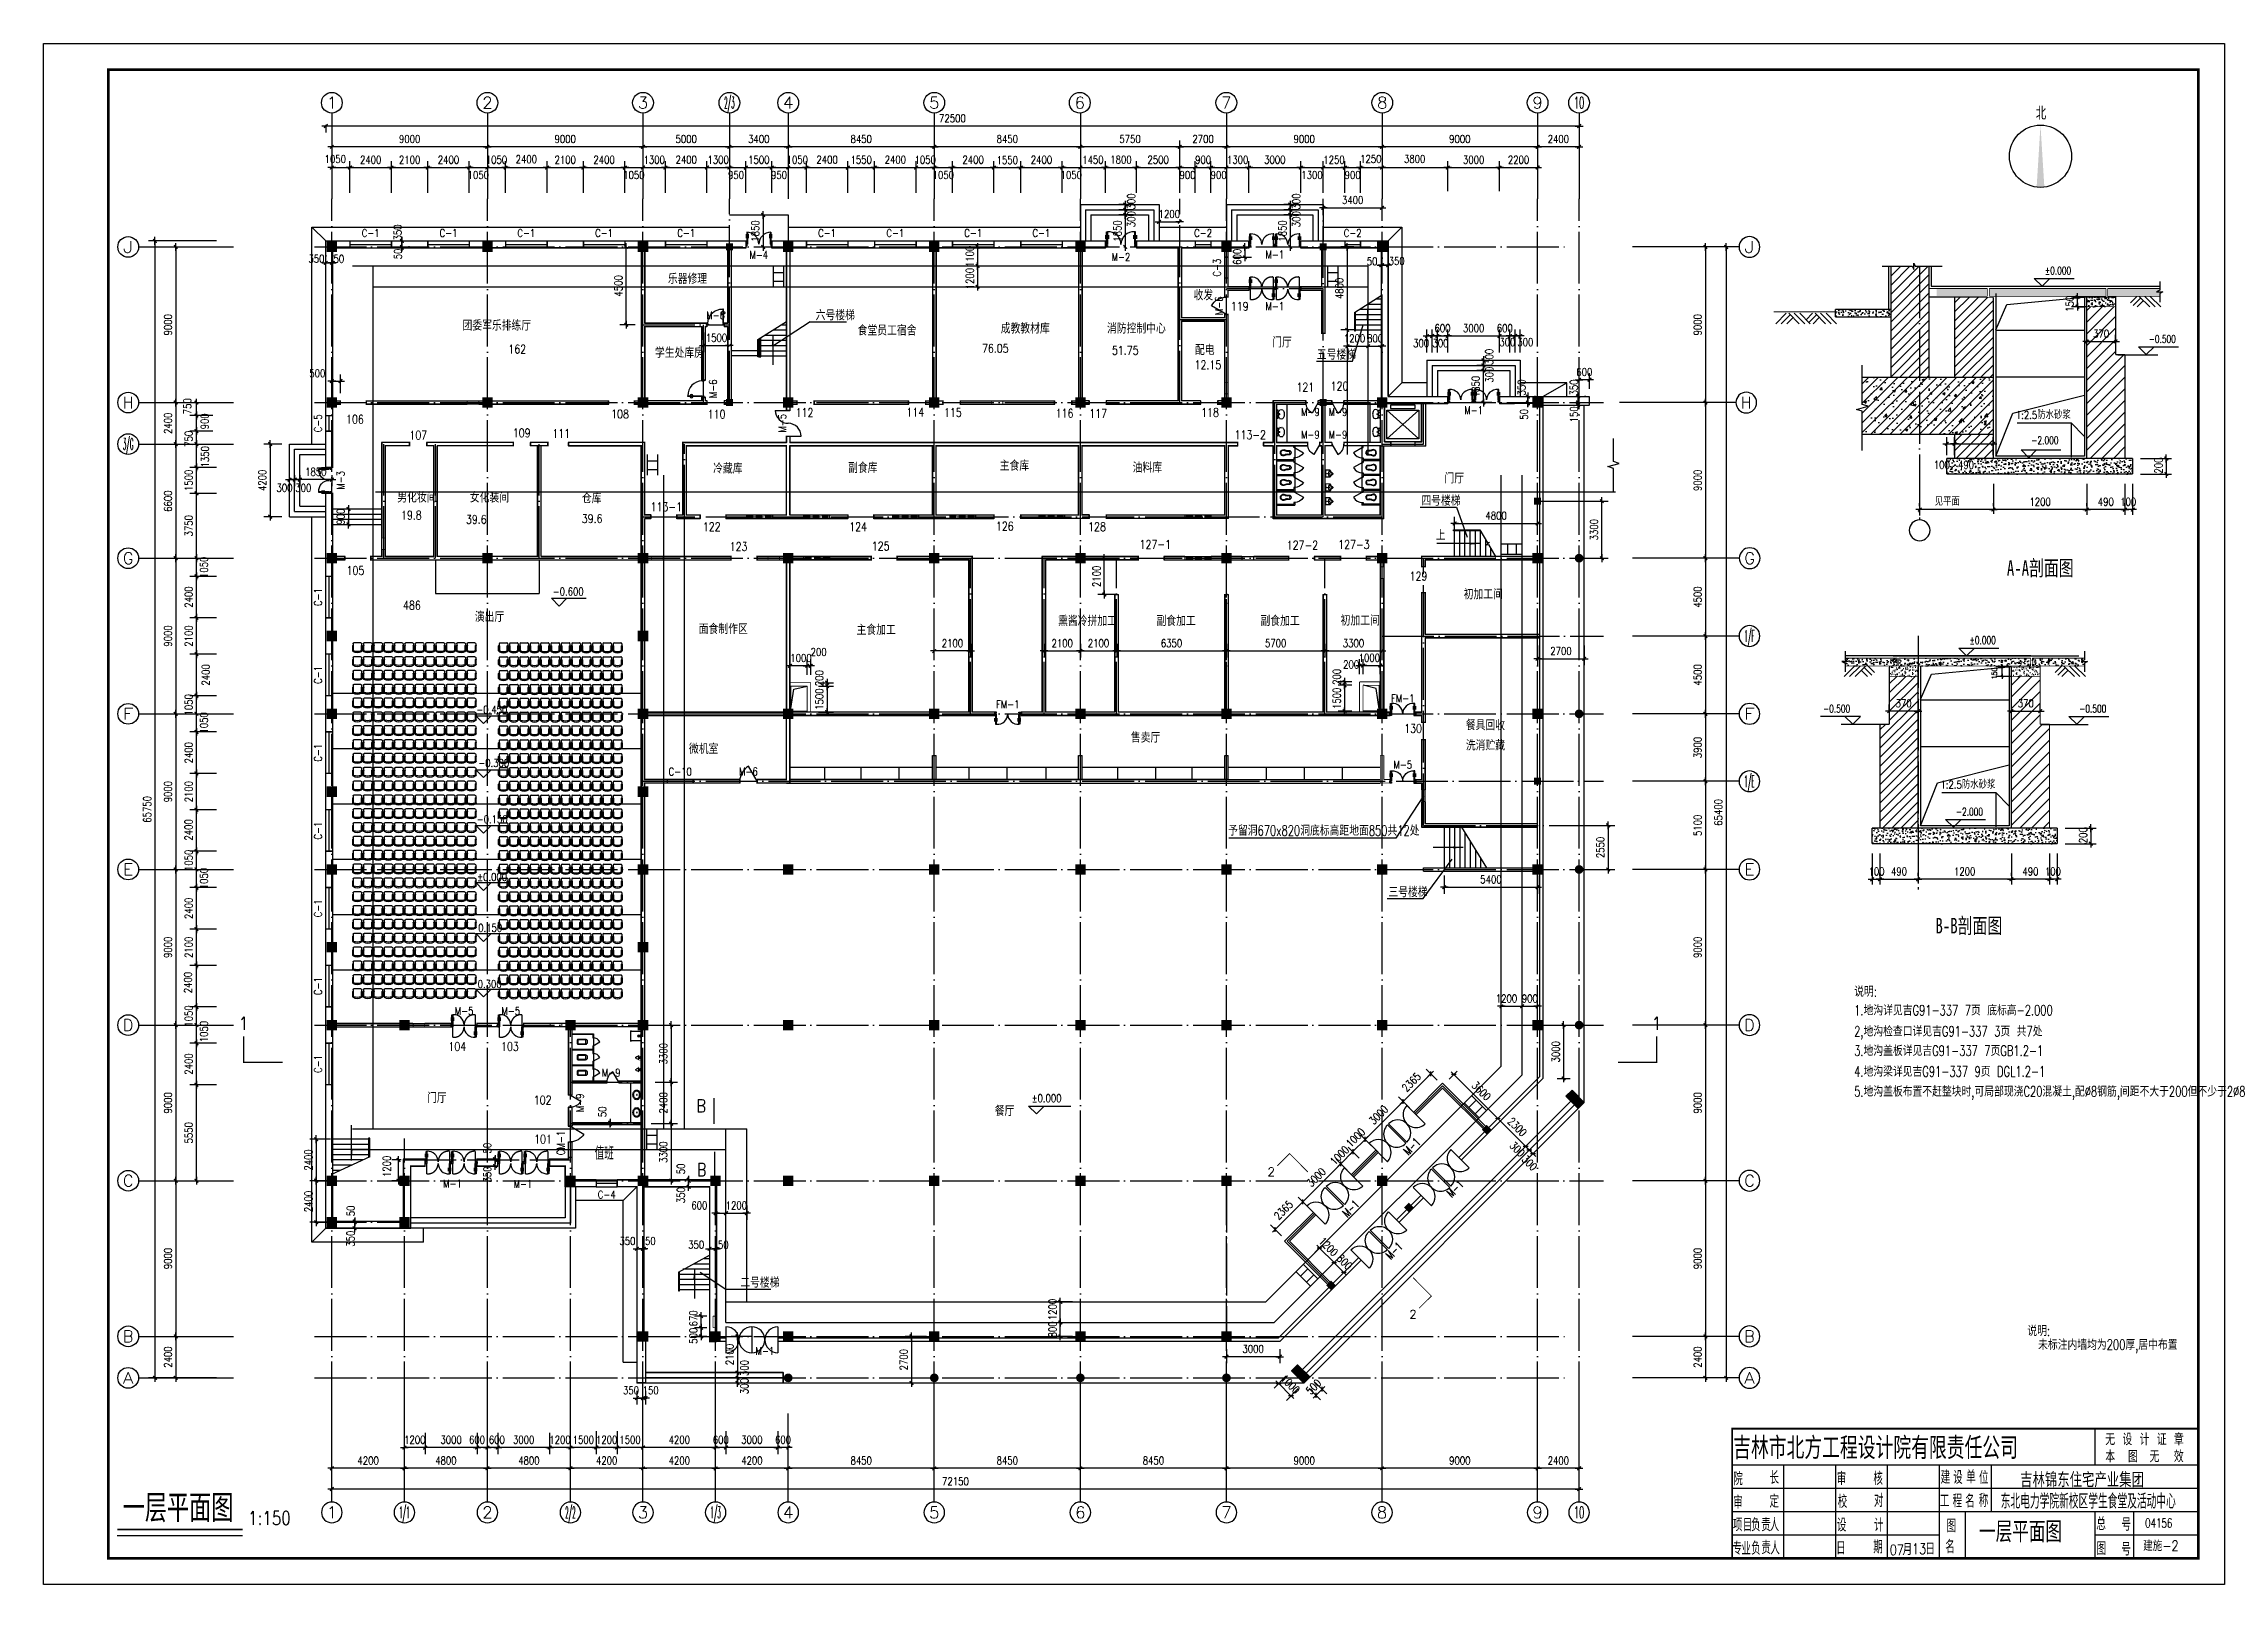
# Model space of a CAD drawing. Extents: x -55219 to 470149, y 494712 to 780039.
# Drawn here: x -55219 to 70931, y 593781 to 682881 of the extents above; entities that cross this region are included whole.
import ezdxf
from ezdxf.enums import TextEntityAlignment as Align

# ---------------------------------------------------------------- set-up
doc = ezdxf.new("R2010")
doc.units = 0
doc.header["$LTSCALE"] = 1500
doc.header["$MEASUREMENT"] = 0
for name, pattern in [('CONTINOUS', [0]), ('DASH', [0.35, 0.25, -0.1]), ('DASHED2', [0.375, 0.25, -0.125]), ('DOTE', [2.42, 2, -0.2, 0.02, -0.2])]:
    doc.linetypes.add(name, pattern=pattern)
doc.layers.get('0').update_dxf_attribs({"linetype": 'CONTINUOUS'})
doc.layers.get('DEFPOINTS').update_dxf_attribs({"linetype": 'CONTINUOUS'})
for name, color, linetype in [('AXIS', 3, 'CONTINUOUS'), ('AXIS_TEXT', 7, 'CONTINUOUS'), ('B1', 3, 'CONTINUOUS'), ('COLUMN', 7, 'CONTINUOUS'), ('DOTE', 1, 'DOTE'), ('GPSCOMMON', 7, 'CONTINUOUS'), ('HA', 141, 'CONTINUOUS'), ('LVTRY', 6, 'CONTINUOUS'), ('LVTRY_WINDOW', 7, 'CONTINUOUS'), ('MC', 4, 'CONTINUOUS'), ('OTHER', 7, 'CONTINUOUS'), ('PUB_DIM', 3, 'CONTINUOUS'), ('PUB_TEXT', 7, 'CONTINUOUS'), ('PUB_TITLE', 4, 'CONTINUOUS'), ('PUB_WALL', 255, 'CONTINUOUS'), ('STAIR', 2, 'CONTINUOUS'), ('WALL', 255, 'CONTINUOUS'), ('WINDOW', 2, 'CONTINUOUS'), ('WINDOW_TEXT', 7, 'CONTINUOUS'), ('文字和字符', 3, 'CONTINUOUS')]:
    doc.layers.add(name, color=color, linetype=linetype)
doc.styles.add('-宋体', font='', dxfattribs={"width": 0.7})
doc.styles.add('_HZTXT', font='txt.shx', dxfattribs={"width": 0.8, "bigfont": 'hztxt.shx'})
doc.styles.add('_HZTXT1', font='txt.shx', dxfattribs={"width": 0.8, "bigfont": 'HZTXT1.shx'})
doc.styles.add('_SIMPLEX', font='SIMPLEX.shx', dxfattribs={"width": 0.6})
doc.styles.add('COMP', font='complex', dxfattribs={"bigfont": 'hztxt'})
doc.styles.add('COMPLEX', font='COMPLEX')
doc.styles.add('DIM_FONT', font='SIMPLEX.shx', dxfattribs={"width": 0.8})
doc.styles.add('GPSXW', font='txt.shx', dxfattribs={"width": 0.8, "bigfont": 'hztxt.shx'})
doc.styles.add('H1', font='')
doc.styles.add('SIMPLEX', font='SIMPLEX.SHX')
doc.styles.add('STY10', font='TXT', dxfattribs={"width": 0.7, "bigfont": 'HZTXT'})
doc.styles.add('STY13', font='TXT.shx', dxfattribs={"width": 0.7, "bigfont": 'STK.shx'})
doc.styles.add('STY3', font='TXT', dxfattribs={"width": 0.85, "bigfont": 'STK'})
doc.styles.add('STY7', font='TXT', dxfattribs={"width": 0.7, "bigfont": 'HZTXT'})
doc.styles.add('STY8', font='TXT', dxfattribs={"width": 0.7, "bigfont": 'HZTXT'})
doc.styles.add('STY9', font='TXT', dxfattribs={"width": 0.7, "bigfont": 'HZTXT'})
doc.styles.get('-宋体').set_extended_font_data('SimSun')
doc.styles.get('H1').set_extended_font_data('SimSun')
doc.dimstyles.new('AXIS', dxfattribs={"dimtxt": 300, "dimasz": 1, "dimexe": 250, "dimexo": 300, "dimgap": 150, "dimtad": 1, "dimdec": 0, "dimzin": 0, "dimdsep": 46, "dimtxsty": 'DIM_FONT', "dimblk": '_DIMX', "dimcen": 0.09, "dimse1": 1, "dimse2": 1, "dimclrt": 7, "dimadec": 0, "dimazin": 0, "dimtfac": 1, "dimtdec": 0, "dimtix": 1, "dimtmove": 2, "dimatfit": 3, "dimldrblk": '_DIMX', "dimfxl": 1, "dimtolj": 1, "dimtzin": 0, "dimarcsym": 0})
doc.dimstyles.new('AXIS150', dxfattribs={"dimscale": 1.5, "dimtxt": 300, "dimasz": 1, "dimexe": 250, "dimexo": 300, "dimgap": 150, "dimtad": 1, "dimdec": 0, "dimzin": 0, "dimdsep": 46, "dimtxsty": 'DIM_FONT', "dimblk": '_DIMX', "dimcen": 0.09, "dimse1": 1, "dimse2": 1, "dimclrt": 7, "dimadec": 0, "dimazin": 0, "dimtfac": 1, "dimtdec": 0, "dimtix": 1, "dimtmove": 2, "dimatfit": 3, "dimldrblk": '_DIMX', "dimfxl": 1, "dimtolj": 1, "dimtzin": 0, "dimarcsym": 0})
doc.dimstyles.new('DIMA150', dxfattribs={"dimscale": 1.5, "dimtxt": 300, "dimasz": 1, "dimexe": 250, "dimexo": 300, "dimgap": 150, "dimtad": 1, "dimdec": 0, "dimzin": 0, "dimdsep": 46, "dimtxsty": 'DIM_FONT', "dimblk": '_DIMX', "dimcen": 0.09, "dimse1": 1, "dimclrt": 7, "dimadec": 0, "dimazin": 0, "dimtfac": 1, "dimtdec": 0, "dimtix": 1, "dimtmove": 2, "dimatfit": 3, "dimldrblk": '_DIMX', "dimfxl": 1, "dimtolj": 1, "dimtzin": 0, "dimarcsym": 0})
doc.dimstyles.new('DIMB150', dxfattribs={"dimscale": 1.5, "dimtxt": 300, "dimasz": 1, "dimexe": 250, "dimexo": 300, "dimgap": 150, "dimtad": 1, "dimdec": 0, "dimzin": 0, "dimdsep": 46, "dimtxsty": 'DIM_FONT', "dimblk": '_DIMX', "dimcen": 0.09, "dimse2": 1, "dimclrt": 7, "dimadec": 0, "dimazin": 0, "dimtfac": 1, "dimtdec": 0, "dimtix": 1, "dimtmove": 2, "dimatfit": 3, "dimldrblk": '_DIMX', "dimfxl": 1, "dimtolj": 1, "dimtzin": 0, "dimarcsym": 0})
doc.dimstyles.new('DIMN150', dxfattribs={"dimscale": 1.5, "dimtxt": 300, "dimasz": 1, "dimexe": 250, "dimexo": 300, "dimgap": 150, "dimtad": 1, "dimdec": 0, "dimzin": 0, "dimdsep": 46, "dimtxsty": 'DIM_FONT', "dimblk": '_DIMX', "dimcen": 0.09, "dimclrt": 7, "dimadec": 0, "dimazin": 0, "dimtfac": 1, "dimtdec": 0, "dimtix": 1, "dimtmove": 2, "dimatfit": 3, "dimldrblk": '_DIMX', "dimfxl": 1, "dimtolj": 1, "dimtzin": 0, "dimarcsym": 0})
doc.dimstyles.new('NORMAL', dxfattribs={"dimscale": 1.5, "dimtxt": 300, "dimasz": 1, "dimexe": 250, "dimexo": 300, "dimgap": 150, "dimtad": 1, "dimdec": 0, "dimzin": 0, "dimdsep": 46, "dimtxsty": 'DIM_FONT', "dimblk": '_DIMX', "dimcen": 0.09, "dimse2": 1, "dimclrt": 7, "dimadec": 0, "dimazin": 0, "dimtfac": 1, "dimtdec": 0, "dimtix": 1, "dimtmove": 2, "dimatfit": 3, "dimldrblk": '_DIMX', "dimfxl": 1, "dimtolj": 1, "dimtzin": 0, "dimarcsym": 0})
pattern_1 = [(50, (289052.7, 735730.43), (546.554, -47.81726), [57.15, -628.65]), (355, (289052.7, 735730.43), (-105.7285, 573.1699), [45.72, -502.92]), (100.451, (289098.24, 735726.45), (440.8275, 525.3501), [48.57, -534.27]), (46.1842, (289052.7, 735882.8), (813.2371, -126.127), [85.725, -942.975]), (96.6356, (289120.5, 735872.3), (712.2127, 742.2767), [72.855, -801.405]), (351.184, (289052.7, 735882.8), (712.2138, 742.2754), [68.58, -754.38]), (21, (289128.9, 735844.73), (454.84464, -306.79656), [57.15, -628.65]), (326, (289128.9, 735844.73), (185.4061, 552.5639), [45.72, -502.92]), (71.4514, (289166.8, 735819.16), (640.2495, 245.7686), [48.57, -534.27]), (37.5, (289052.7, 735730.43), (9.26581, 253.66512), [0, -496.824, 0, -510.54, 0, -504.825]), (7.5, (289052.7, 735730.43), (200.459, 300.54172), [0, -291.084, 0, -485.394, 0, -192.405]), (327.5, (288882.77, 735730.43), (406.77179, -17.18623), [0, -190.5, 0, -594.36, 0, -788.67]), (317.5, (288806.57, 735730.43), (444.38754, 76.27947), [0, -247.65, 0, -394.716, 0, -560.07])]

msp = doc.modelspace()

# ---------------------------------------------------------------- texts
at = {"color": 3, "linetype": 'Continuous'}
for s, height, style, width, p in [('吉林市北方工程设计院有限责任公司', 1275, 'STY3', 0.85, (42514.6, 601025.6)), ('院', 750, 'STY8', 0.7, (42520.3, 599514)), ('长', 750, 'STY8', 0.7, (44616.4, 599578.5)), ('审', 750, 'STY8', 0.7, (48506.5, 599522.9)), ('核', 750, 'STY8', 0.7, (50625, 599529)), ('建', 750, 'STY9', 0.7, (54519.4, 599598.2)), ('设', 750, 'STY9', 0.7, (55238.8, 599591.3)), ('单', 750, 'STY9', 0.7, (55991.3, 599620)), ('位', 750, 'STY9', 0.7, (56737.7, 599577.6)), ('审', 750, 'STY8', 0.7, (42520.3, 598148.5)), ('定', 750, 'STY8', 0.7, (44616.4, 598213)), ('校', 750, 'STY8', 0.7, (48566.1, 598196.8)), ('对', 750, 'STY8', 0.7, (50660.7, 598255.3)), ('工', 750, 'STY9', 0.7, (54470.8, 598237.8)), ('程', 750, 'STY9', 0.7, (55211.8, 598230.9)), ('名', 750, 'STY9', 0.7, (55934.8, 598224.1)), ('称', 750, 'STY9', 0.7, (56722.1, 598252.7)), ('目', 750, 'STY8', 0.7, (43070.3, 596848.4)), ('负', 750, 'STY8', 0.7, (43549.6, 596848.4)), ('责', 750, 'STY8', 0.7, (44135.8, 596848.4)), ('人', 750, 'STY8', 0.7, (44627.8, 596848.4)), ('设', 750, 'STY8', 0.7, (48513.7, 596839.1)), ('计', 750, 'STY8', 0.7, (50662.8, 596837.4)), ('图', 750, 'STY10', 0.7, (54859.4, 596797.8)), ('总', 750, 'STY7', 0.7, (63525.7, 596906.7)), ('号', 750, 'STY7', 0.7, (64979.1, 596875)), ('04156', 525, 'STY7', 0.7, (66347.4, 597061.8)), ('业', 750, 'STY8', 0.7, (42987.5, 595473)), ('负', 750, 'STY8', 0.7, (43555.9, 595495.2)), ('责', 750, 'STY8', 0.7, (44143.8, 595532.8)), ('人', 750, 'STY8', 0.7, (44662.4, 595507.9)), ('日', 750, 'STY8', 0.7, (48469.9, 595508.1)), ('期', 750, 'STY8', 0.7, (50616.8, 595565.8)), ('月', 675, 'STY8', 0.7, (52311.8, 595466.9)), ('日', 675, 'STY8', 0.7, (53625.6, 595501.7)), ('名', 750, 'STY10', 0.7, (54786.1, 595584.6)), ('图', 750, 'STY7', 0.7, (63536.8, 595479.1)), ('号', 750, 'STY7', 0.7, (64970.5, 595447.7))]:
    msp.add_text(s, height=height, dxfattribs=dict(at, style=style, width=width)).set_placement(p)
at = {"color": 3}
for s, height, style, width, p in [('无', 675, 'STY13', 0.7, (64042, 601830.2)), ('设', 675, 'STY13', 0.7, (65034.8, 601830.2)), ('计', 675, 'STY13', 0.7, (66027.6, 601830.2)), ('证', 675, 'STY13', 0.7, (67020.4, 601830.2)), ('章', 675, 'STY13', 0.7, (68013.2, 601830.2)), ('本', 675, 'STY13', 0.7, (64042, 600842.8)), ('图', 675, 'STY13', 0.7, (65353.7, 600842.8)), ('无', 675, 'STY13', 0.7, (66607.5, 600842.8)), ('效', 675, 'STY13', 0.7, (68005.9, 600842.8)), ('07', 600, 'GPSXW', 0.8, (51570.6, 595475.2)), ('13', 600, 'GPSXW', 0.8, (52859.4, 595536.4))]:
    msp.add_text(s, height=height, dxfattribs=dict(at, style=style, width=width)).set_placement(p)
at = {"linetype": 'Continuous', "style": 'STY8', "width": 0.7}
for s, p in [('项', (42495.3, 596848.4)), ('专', (42482.9, 595494.4))]:
    msp.add_text(s, height=750, dxfattribs=at).set_placement(p)
at = {"layer": 'B1', "color": 3, "style": '_HZTXT', "width": 0.8}
msp.add_text('建施-2', height=600, dxfattribs=at).set_placement((66233.7, 595715.1))
at = {"layer": 'LVTRY', "style": '_HZTXT', "width": 0.8}
for height, p in [(1600, (-50642.3, 597386)), (1200, (56738.8, 596218.5))]:
    msp.add_text('一层平面图', height=height, dxfattribs=at).set_placement(p)
at = {"layer": 'LVTRY', "color": 0, "char_height": 500, "attachment_point": 1, "style": 'DIM_FONT'}
for s, insert, width in [('{\\C1;119}', (13459.4, 667939.8), 1277.886), ('162', (-28336.1, 665470.9), 2940.955), ('76.05', (-938.7, 665510.7), 2205.717), ('51.75', (6580.4, 665394.2), 2070.492), ('12.15', (11358.6, 664552.8), 1234.331), ('{\\C1;121}', (17252.1, 663260.9), 1277.886), ('{\\C1;120}', (19230.1, 663327.8), 1277.886), ('{\\C1;106}', (-37725.7, 661405.8), 1277.886), ('{\\C1;108}', (-22389.6, 661713.6), 1277.886), ('{\\C1;110}', (-16802.6, 661696.1), 1277.886), ('{\\C1;112}', (-11717.5, 661793.1), 1277.886), ('{\\C1;114}', (-5311, 661819.1), 383.157), ('{\\C1;115}', (-3136.7, 661801.7), 1277.886), ('{\\C1;116}', (3325.8, 661753.9), 1277.886), ('{\\C1;117}', (5268.3, 661733.6), 1277.886), ('{\\C1;118}', (11739.1, 661803.7), 1277.886), ('{\\C1;107}', (-34059.8, 660488.6), 1277.886), ('{\\C1;109}', (-28079.9, 660615.1), 1277.886), ('{\\C1;111}', (-25790.6, 660584.1), 1277.886), ('{\\C1;113-2}', (13672.5, 660510.8), 1457.493), ('{\\C1;113-1}', (-20106.6, 656341.9), 1277.886), ('19.8', (-34546.2, 655864.3), 1266.245), ('39.6', (-30788.3, 655619.5), 1797.251), ('39.6', (-24089.5, 655660.3), 1429.631), ('{\\C1;122}', (-17084.5, 655190.9), 1209.644), ('{\\C1;124}', (-8617, 655190.9), 1240.66), ('{\\C1;126}', (-131.8, 655227), 1302.694), ('{\\C1;128}', (5203.1, 655196), 1271.677), ('{\\C1;123}', (-15533.7, 654044.5), 1457.777), ('{\\C1;125}', (-7314.3, 654075.5), 1457.775), ('{\\C1;127-1}', (8180.6, 654173.6), 1364.726), ('{\\C1;127-2}', (16690.7, 654131.6), 1798.959), ('{\\C1;127-3}', (19668.2, 654162.6), 1767.942), ('{\\C1;105}', (-37695.3, 652664.5), 1277.886), ('{\\C1;129}', (23798.5, 652335), 1240.66), ('486', (-34430, 650649.8), 2491.642), ('{\\C1;130}', (23487.9, 643521.6), 1395.743), ('{\\C1;104}', (-31805.1, 625134.1), 1277.886), ('{\\C1;103}', (-28759.5, 625134.1), 1277.886), ('{\\C1;102}', (-26865.4, 622039.1), 1277.886), ('{\\C1;101}', (-26844.1, 619778.2), 1277.886)]:
    msp.add_mtext(s, dxfattribs=dict(at, insert=insert, width=width))
at = {"layer": 'LVTRY', "color": 7, "insert": (-43391.9, 598015.9), "char_height": 800, "width": 6951, "attachment_point": 1, "style": 'DIM_FONT'}
msp.add_mtext('1:150', dxfattribs=at)
at = {"layer": 'PUB_DIM', "style": 'DIM_FONT'}
for s, height, width, p in [('%%p0.000', 450, 0.7, (61312.6, 669757.8)), ('-0.500', 450, 0.7, (67341.5, 665799.7)), ('-2.000', 450, 0.7, (60546.4, 659945.2)), ('-0.600', 450, 0.8, (-24871.3, 651195.6)), ('%%p0.000', 450, 0.7, (56952.1, 648381)), ('-0.500', 450, 0.7, (48502.2, 644422.9)), ('-0.500', 450, 0.7, (63317.9, 644422.9)), ('-0.450', 450, 0.8, (-29295.5, 644363.8)), ('-0.300', 450, 0.8, (-29179.9, 641278.3)), ('-2.000', 450, 0.7, (56185.9, 638460.8)), ('-0.150', 450, 0.8, (-29273.6, 638028.5)), ('%%p0.000', 450, 0.8, (-29273.6, 634683.9)), ('0.150', 450, 0.8, (-29384, 631746.4)), ('0.300', 450, 0.8, (-29414.9, 628495.1)), ('%%p0.000', 450, 0.8, (2803.1, 621895.2)), ('B', 750, 0.8, (-17181.7, 621454.7)), ('B', 750, 0.8, (-17154, 617759.2))]:
    msp.add_text(s, height=height, dxfattribs=dict(at, width=width)).set_placement(p, align=Align.MIDDLE)
at = {"layer": 'PUB_TEXT'}
for s, height, style, width, p in [('北', 751.4, '_HZTXT', 0.8, (60023.6, 678482.1)), ('乐器修理', 600, '_HZTXT', 0.7, (-19107.6, 668986.3)), ('收发', 600, '_HZTXT', 0.7, (11301.8, 668036.8)), ('六号楼梯', 600, '_HZTXT', 0.7, (-10558.8, 666881.9)), ('团委军乐排练厅', 600, '_HZTXT', 0.7, (-30985.7, 666286.8)), ('食堂员工宿舍', 600, '_HZTXT', 0.7, (-8129, 665999.5)), ('成教教材库', 600, '_HZTXT', 0.7, (147.1, 666114.3)), ('消防控制中心', 600, '_HZTXT', 0.7, (6294.5, 666114.3)), ('学生处库房', 600, '_HZTXT', 0.7, (-19856.4, 664709.2)), ('配电', 600, '_HZTXT', 0.7, (11383.6, 664873.7)), ('门厅', 600, '_HZTXT', 0.7, (15847.7, 665309.2)), ('五号楼梯', 600, '_HZTXT', 0.7, (18433, 664602.6)), ('冷藏库 ', 600, '_HZTXT', 0.7, (-16491, 658015.5)), ('副食库', 600, '_HZTXT', 0.7, (-8683.4, 658052.4)), ('主食库', 600, '_HZTXT', 0.7, (89.3, 658178.7)), ('油料库', 600, '_HZTXT', 0.7, (7776.8, 658071.4)), ('门厅', 600, '_HZTXT', 0.7, (25814.5, 657445.8)), ('男化妆间', 600, '_HZTXT', 0.7, (-34760.3, 656341.7)), ('女化装间', 600, '_HZTXT', 0.7, (-30561.5, 656337.7)), ('仓库', 600, '_HZTXT', 0.7, (-24083.5, 656290.4)), ('四号楼梯', 600, '_HZTXT', 0.7, (24477.7, 656152.2)), ('上', 601.1, '_HZTXT', 0.7, (25313.2, 654165.8)), ('A-A剖面图', 900, '-宋体', 0.7, (58347.3, 652107)), ('初加工间', 600, '_HZTXT', 0.7, (26926.7, 650742)), ('演出厅', 600, '_HZTXT', 0.7, (-30275.5, 649435.9)), ('熏酱冷拼加工', 600, '_HZTXT', 0.7, (3464.7, 649202.1)), ('副食加工', 600, '_HZTXT', 0.7, (9159.4, 649202.1)), ('副食加工', 600, '_HZTXT', 0.7, (15172.6, 649202.1)), ('初加工间', 600, '_HZTXT', 0.7, (19806.6, 649226.1)), ('面食制作区', 600, '_HZTXT', 0.7, (-17322.2, 648731.7)), ('主食加工', 600, '_HZTXT', 0.7, (-8191.1, 648684.8)), ('餐具回收', 600, '_HZTXT', 0.7, (27050.9, 643177.7)), ('微机室', 600, '_HZTXT', 0.7, (-17889, 641802.3)), ('售卖厅', 600, '_HZTXT', 0.7, (7674.7, 642456.6)), ('洗消贮藏', 600, '_HZTXT', 0.7, (27050.9, 642006.9)), ('予留洞670x820洞底标高距地面850共12处', 600, '_HZTXT', 0.7, (13302.1, 637074.8)), ('三号楼梯', 600, '_HZTXT', 0.7, (22570.7, 633518.1)), ('B-B剖面图', 900, '-宋体', 0.7, (54215.3, 631424.6)), ('说明:', 600, '_HZTXT', 0.7, (49516.4, 627767.2)), ('1.地沟详见吉G91-337 7页 底标高-2.000', 600, '_HZTXT', 0.7, (49516.4, 626682.1)), ('2,地沟检查口详见吉G91-337 3页 共7处', 600, '_HZTXT', 0.7, (49516.4, 625464.9)), ('3.地沟盖板详见吉G91-337 7页GB1.2-1   ', 600, '_HZTXT', 0.7, (49516.4, 624343.1)), ('4.地沟梁详见吉G91-337 9页 DGL1.2-1  ', 600, '_HZTXT', 0.7, (49516.4, 623141.3)), ('门厅', 600, '_HZTXT', 0.7, (-33042.6, 621616.5)), ('5.地沟盖板布置不赶整块时,可局部现浇C20混凝土,配%%C8钢筋,间距不大于200但不少于2%%C8', 600, '_HZTXT', 0.7, (49516.4, 621987.8)), ('餐厅', 600, '_HZTXT', 0.7, (-198.1, 620869.1)), ('值班', 751.4, '_HZTXT', 0.7, (-23343.2, 618337.5)), ('二号楼梯', 600, '_HZTXT', 0.7, (-14919.4, 610938.5)), ('说明:', 600, '_HZTXT', 0.7, (59533.6, 608141.8)), ('未标注内墙均为200厚,居中布置', 600, '_HZTXT', 0.7, (60155.1, 607343.3))]:
    msp.add_text(s, height=height, dxfattribs=dict(at, style=style, width=width)).set_placement(p)
at = {"layer": 'PUB_TEXT', "style": '_HZTXT', "width": 0.7}
for p in [(23733.7, 618556.7), (26237.2, 616119), (20202.9, 614964.3), (22706.5, 612526.6)]:
    msp.add_text('M-1', height=500, rotation=45, dxfattribs=at).set_placement(p)
at = {"layer": 'PUB_TEXT', "char_height": 450, "attachment_point": 5, "style": '_HZTXT1'}
for s, insert in [('1:2.5防水砂浆', (60458.1, 661399.8)), ('见平面', (54899.2, 656391.8)), ('1:2.5防水砂浆', (56097.6, 640023))]:
    msp.add_mtext(s, dxfattribs=dict(at, insert=insert))
at = {"layer": '文字和字符', "color": 2, "style": 'H1'}
for s, width, p in [('吉林锦东住宅产业集团', 0.7, (59114.8, 599474.7)), ('东北电力学院新校区学生食堂及活动中心', 0.55, (57993.5, 598241.6))]:
    msp.add_text(s, height=750, dxfattribs=dict(at, width=width)).set_placement(p)

# ---------------------------------------------------------------- blocks, each defined once
blk = doc.blocks.new('_NORTH')
blk.add_circle((0, 0), 1200)
blk.add_solid([(-1191, 149), (-1191, -149), (1200, 0)])
blk = doc.blocks.new('_FZH')
blk.add_solid([(0.5, 0.5), (0.5, -0.5), (-0.5, 0.5), (-0.5, -0.5)])
blk = doc.blocks.new('M_A19UKF')
for p, q in [((-0.495, 0.298), (-0.495, 0.169)), ((-0.467, -0.003), (-0.467, 0.397)), ((-0.467, 0.397), (-0.433, 0.397)), ((-0.433, 0.397), (-0.433, -0.003)), ((-0.405, 0.298), (-0.405, 0.169)), ((-0.5, -0.003), (-0.5, -0.069)), ((-0.433, -0.003), (-0.5, -0.003)), ((-0.5, -0.003), (-0.5, -0.003)), ((-0.5, -0.069), (-0.5, -0.069)), ((-0.5, -0.069), (-0.467, -0.069)), ((-0.433, -0.003), (-0.467, -0.003)), ((-0.433, -0.069), (-0.467, -0.069)), ((-0.433, -0.003), (-0.433, -0.069)), ((0.405, -0.37), (0.405, -0.242)), ((0.433, -0.003), (0.433, -0.069)), ((0.433, -0.003), (0.467, -0.003)), ((0.433, -0.003), (0.5, -0.003)), ((0.433, -0.469), (0.433, -0.069)), ((0.433, -0.069), (0.5, -0.069)), ((0.433, -0.069), (0.467, -0.069)), ((0.467, -0.469), (0.433, -0.469)), ((0.5, -0.003), (0.467, -0.003)), ((0.467, -0.069), (0.467, -0.469)), ((0.5, -0.069), (0.467, -0.069)), ((0.495, -0.37), (0.495, -0.242)), ((0.5, -0.003), (0.5, -0.069)), ((0.5, -0.003), (0.5, -0.003)), ((0.5, -0.069), (0.5, -0.069))]:
    blk.add_line(p, q)
at = {"linetype": 'DASHED2'}
for p, q in [((0.433, 0.397), (0.433, -0.003)), ((-0.433, -0.469), (-0.433, -0.069))]:
    blk.add_line(p, q, dxfattribs=at)
for centre, start, end in [((-0.4, -0.001), 359.80068, 94.78054), ((0.4, -0.071), 179.80068, 274.78054)]:
    blk.add_arc(centre, 0.4, start, end)
for centre, start, end in [((0.4, -0.001), 85.21946, 180.19932), ((-0.4, -0.071), 265.21946, 0.19932)]:
    blk.add_arc(centre, 0.4, start, end, dxfattribs=at)
blk = doc.blocks.new('M_A21OEG')
for p, q in [((-0.5, 0), (-0.467, 0)), ((-0.5, -0.067), (-0.5, 0)), ((-0.5, -0.067), (-0.5, 0)), ((-0.495, 0.3), (-0.495, 0.172)), ((-0.467, 0), (-0.467, 0.4)), ((-0.467, 0), (-0.467, 0.4)), ((-0.467, 0.4), (-0.433, 0.4)), ((-0.467, 0), (-0.467, 0.4)), ((-0.467, 0.333), (-0.433, 0.333)), ((-0.467, 0.267), (-0.433, 0.267)), ((-0.467, 0.2), (-0.433, 0.2)), ((-0.467, 0.133), (-0.433, 0.133)), ((-0.467, 0.067), (-0.433, 0.067)), ((-0.467, 0), (-0.467, -0.033)), ((-0.433, 0), (-0.467, 0)), ((-0.433, 0), (-0.467, 0)), ((-0.467, 0), (-0.467, -0.033)), ((-0.433, 0), (-0.467, 0)), ((-0.433, 0.4), (-0.433, 0)), ((-0.433, 0.4), (-0.433, 0)), ((-0.405, 0.3), (-0.405, 0.172)), ((0.405, 0.3), (0.405, 0.172)), ((0.433, 0.4), (0.433, 0)), ((0.467, 0.4), (0.433, 0.4)), ((0.467, 0.333), (0.433, 0.333)), ((0.467, 0.267), (0.433, 0.267)), ((0.467, 0.2), (0.433, 0.2)), ((0.467, 0.133), (0.433, 0.133)), ((0.467, 0.067), (0.433, 0.067)), ((0.433, 0), (0.467, 0)), ((0.467, 0), (0.467, 0.4)), ((0.467, 0), (0.467, -0.033)), ((0.5, 0), (0.467, 0)), ((0.495, 0.3), (0.495, 0.172)), ((0.5, -0.067), (0.5, 0)), ((-0.433, -0.067), (-0.5, -0.067)), ((-0.467, -0.033), (-0.433, -0.033)), ((-0.433, -0.033), (-0.433, -0.067)), ((0.467, -0.033), (0.433, -0.033)), ((0.433, -0.033), (0.433, -0.067)), ((0.433, -0.067), (0.5, -0.067))]:
    blk.add_line(p, q)
for centre, start, end in [((-0.4, 0.001), 359.80068, 94.78054), ((0.4, 0.001), 85.21946, 180.19932)]:
    blk.add_arc(centre, 0.4, start, end)
blk = doc.blocks.new('_WBLK')
for p, q in [((-0.5, 0.5), (0.5, 0.5)), ((-0.5, 0), (0.5, 0)), ((-0.5, -0.5), (0.5, -0.5))]:
    blk.add_line(p, q)
at = {"layer": 'WINDOW_TEXT', "style": 'SIMPLEX', "flags": 9}
blk.add_attdef('A', text='', height=1, dxfattribs=at).set_placement((0, 1.5), align=Align.MIDDLE)
blk = doc.blocks.new('M_A1SFU')
blk.add_line((-0.5, 0), (0, -0.87))
blk.add_arc((-0.5, 0), 1, 300, 0)
blk = doc.blocks.new('P_WCFL01')
blk.add_lwpolyline([(128, -476, -0.1810357), (163, -256, 1.566077), (-163, -256, -0.1810357), (-128, -476, 1.1863897)], format="xyb", close=True)
for points in [[(99, -482, -0.179698), (137, -242, 1.5529199), (-137, -242, -0.179698), (-99, -482, 0.2631716), (-65, -574, -0.179698)], [(65, -574, 0.2631716), (99, -482, -0.179698)]]:
    blk.add_lwpolyline(points, format="xyb")
blk.add_arc((0, -659), 107, 52.64597, 127.35403)
blk = doc.blocks.new('M_E8')
for p, q in [((-204, -257), (-194, -2)), ((-194, -2), (196, -2)), ((206, -257), (196, -2))]:
    blk.add_line(p, q)
at = {"const_width": 1.5}
for points in [[(-196, 0), (196, 0), (206, -257, -4.356259)], [(-194, -2), (-204, -257, 0.7580869)]]:
    blk.add_lwpolyline(points, format="xyb", dxfattribs=at)
for points in [[(-204, -257), (-194, -258), (-194, -258), (-183, -260), (-175, -261), (-165, -264), (-156, -268), (-147, -271), (-138, -275), (-128, -281), (-119, -287), (-109, -295), (-102, -300), (-94, -308), (-86, -316), (-79, -324), (-74, -332), (-68, -340), (-62, -348), (-58, -356), (-54, -366), (-50, -374), (-43, -383), (-36, -389), (-30, -392), (-23, -395), (-17, -398), (-9, -399), (0, -399), (13, -398), (23, -395), (29, -392), (35, -389), (43, -385), (49, -380), (54, -374), (58, -366), (62, -357), (65, -347), (71, -340), (75, -332), (80, -325), (85, -319), (91, -313), (95, -308), (100, -302), (106, -295), (113, -290), (119, -285), (126, -280), (132, -277), (139, -273), (145, -271), (154, -268), (162, -264), (173, -261), (183, -259), (191, -258), (199, -257), (206, -257)], [(-2, -142), (6, -142), (12, -146), (19, -148), (25, -152), (29, -158), (34, -166), (37, -174), (39, -183), (37, -191), (35, -200), (29, -208), (25, -214), (17, -219), (12, -223), (4, -224), (-2, -224), (-6, -224), (-11, -223), (-18, -221), (-26, -217), (-32, -213), (-37, -207), (-42, -199), (-44, -190), (-45, -183), (-42, -173), (-40, -164), (-35, -158), (-31, -150), (-26, -148), (-24, -144), (-18, -143), (-14, -143), (-12, -142), (-8, -142), (-6, -141), (-2, -142)]]:
    blk.add_lwpolyline(points, dxfattribs=at)
for centre, radius in [((-3, -184), 41.7), ((-1, -74), 15)]:
    blk.add_circle(centre, radius)
for centre, radius, start, end in [((-218, -432), 176, 26.1838, 85.57917), ((-158, -223), 22.7, 134.58574, 206.45735), ((-198, -412), 179, 22.29844, 83.80425), ((-2, -389), 250, 46.64582, 133.35418), ((1, -338), 63.3, 194.74469, 345.25531), ((4, -329), 38.6, 202.77784, 341.36093), ((201, -407), 174, 100.56764, 157.70342), ((215, -425), 168, 93.33481, 155.33091), ((162, -222), 16.2, 297.13892, 62.86108)]:
    blk.add_arc(centre, radius, start, end)
blk.add_point((1, -402))
at = {"width": 0.8, "flags": 9}
for tag in ['XSIZE', 'YSIZE']:
    blk.add_attdef(tag, (0, 0), '', height=0.5, dxfattribs=at)
blk = doc.blocks.new('M_A10JJG')
for p, q in [((-0.5, -0.5), (-0.5, 0.5)), ((0.5, -0.5), (0.5, 0.5))]:
    blk.add_line(p, q)
for centre, start, end in [((-0.5, 0), 270, 90), ((0.5, 0), 90, 270)]:
    blk.add_arc(centre, 0.5, start, end)
blk = doc.blocks.new('M_A11UZJ')
for p, q in [((-0.5, -0.5), (-0.5, 0)), ((0.5, 0), (0.5, 0.5))]:
    blk.add_line(p, q)
for centre, start, end in [((-0.5, 0), 0, 0), ((-0.5, 0), 270, 0), ((0.5, 0), 90, 180)]:
    blk.add_arc(centre, 0.5, start, end)
blk = doc.blocks.new('M_A20TUI')
for p, q in [((-0.5, 0.004), (-0.433, 0.004)), ((-0.5, 0.004), (-0.5, -0.062)), ((-0.483, 0.396), (-0.483, 0.235)), ((-0.467, 0.471), (-0.467, -0.062)), ((-0.433, 0.47), (-0.433, 0.004)), ((-0.417, 0.396), (-0.417, 0.235)), ((0.417, 0.396), (0.417, 0.235)), ((0.433, 0.47), (0.433, 0.004)), ((0.5, 0.004), (0.433, 0.004)), ((0.467, 0.471), (0.467, -0.062)), ((0.483, 0.396), (0.483, 0.235)), ((0.5, 0.004), (0.5, -0.062)), ((-0.5, -0.062), (-0.467, -0.062)), ((0.5, -0.062), (0.467, -0.062))]:
    blk.add_line(p, q)
for centre, start, end in [((-0.467, 0.004), 0, 90), ((0.467, 0.004), 90, 180)]:
    blk.add_arc(centre, 0.467, start, end)
blk = doc.blocks.new('_ARROW')
blk.add_solid([(0, 0), (-1, 0.1), (-1, -0.1)])
blk = doc.blocks.new('_LV3')
for points in [[(280, -265, 0.1243095), (260, -186, 0.1057071), (198, -113, 0.0869413), (110, -67, 0.0771373), (0, -50, 0.0771373), (-110, -67, 0.0869413), (-198, -113, 0.1057071), (-260, -186, 0.1243095), (-280, -265, 0.1243095), (-260, -344, 0.1057071), (-198, -417, 0.0869413), (-110, -463, 0.0771373), (0, -480, 0.0771373), (110, -463, 0.0869413), (198, -417, 0.1057071), (260, -344, 0.1243095)], [(230, -275, 0.1243095), (216, -220, 0.1057071), (168, -163, 0.0869413), (95, -125, 0.0771373), (0, -110, 0.0771373), (-95, -125, 0.0869413), (-168, -163, 0.1057071), (-216, -220, 0.1243095), (-230, -275, 0.1243095), (-216, -330, 0.1057071), (-168, -387, 0.0869413), (-95, -425, 0.0771373), (0, -440, 0.0771373), (95, -425, 0.0869413), (168, -387, 0.1057071), (216, -330, 0.1243095)]]:
    blk.add_lwpolyline(points, format="xyb", close=True)
blk.add_circle((0, -250), 20)
blk = doc.blocks.new('M_A22TIB')
for p, q in [((-0.49, 0.08), (-0.45, 0.08)), ((-0.49, -0.01), (-0.49, 0.08)), ((-0.45, 0.08), (-0.45, 0.9)), ((-0.45, 0.9), (-0.41, 0.9)), ((-0.45, 0.08), (-0.45, 0.04)), ((-0.41, 0.08), (-0.45, 0.08)), ((-0.45, 0.04), (-0.41, 0.04)), ((-0.41, 0.9), (-0.41, 0.08)), ((-0.41, 0.04), (-0.41, -0.01)), ((0.46, 0.04), (0.41, 0.04)), ((0.41, 0.04), (0.41, -0.01)), ((0.5, 0.08), (0.46, 0.08)), ((0.46, 0.08), (0.46, 0.04)), ((0.5, -0.01), (0.5, 0.08)), ((-0.41, -0.01), (-0.49, -0.01)), ((-0.49, -0.01), (-0.49, -0.01)), ((0.41, -0.01), (0.5, -0.01)), ((0.5, -0.01), (0.5, -0.01))]:
    blk.add_line(p, q)
for centre, radius, start, end in [((-0.45, 0.69), 0.0791, 90, 270), ((-0.37, 0.08), 0.822, 359.9283, 92.866), ((-0.41, 0.69), 0.0791, 270, 90)]:
    blk.add_arc(centre, radius, start, end)
blk = doc.blocks.new('_AXISO')
blk.add_circle((0, 0), 0.5)
at = {"layer": 'AXIS_TEXT', "style": 'COMPLEX', "width": 1.041667}
blk.add_attdef('A', text='', height=0.56, dxfattribs=at).set_placement((-0.25, -0.28), (0.25, -0.28), align=Align.FIT)
blk = doc.blocks.new('_DIMX')
blk.add_line((-150, 0), (150, 0))
at = {"const_width": 50}
blk.add_lwpolyline([(-70, -70), (70, 70)], dxfattribs=at)
blk = doc.blocks.new('*D23')
at = {"color": 0, "linetype": 'ByBlock'}
blk.add_line((31201, 676914), (22204, 676914), dxfattribs=at)
at = {"layer": 'DEFPOINTS', "color": 0, "linetype": 'ByBlock'}
for p in [(22203, 676914), (22203, 673899), (31203, 673899)]:
    blk.add_point(p, dxfattribs=at)
at = {"color": 0, "linetype": 'ByBlock', "xscale": 1.5, "yscale": 1.5, "zscale": 1.5, "rotation": 180}
blk.add_blockref('_DIMX', (22203, 676914), dxfattribs=at)
at = {"color": 0, "linetype": 'ByBlock', "xscale": 1.5, "yscale": 1.5, "zscale": 1.5}
blk.add_blockref('_DIMX', (31203, 676914), dxfattribs=at)
at = {"color": 7, "linetype": 'ByBlock', "insert": (26703, 677364), "char_height": 450, "attachment_point": 5, "style": 'DIM_FONT'}
blk.add_mtext('\\A1;9000', dxfattribs=at)
blk = doc.blocks.new('*D24')
at = {"color": 0, "linetype": 'ByBlock'}
blk.add_line((22201, 676914), (13204, 676914), dxfattribs=at)
at = {"layer": 'DEFPOINTS', "color": 0, "linetype": 'ByBlock'}
for p in [(13203, 676914), (13203, 673899), (22203, 673899)]:
    blk.add_point(p, dxfattribs=at)
at = {"color": 0, "linetype": 'ByBlock', "xscale": 1.5, "yscale": 1.5, "zscale": 1.5, "rotation": 180}
blk.add_blockref('_DIMX', (13203, 676914), dxfattribs=at)
at = {"color": 0, "linetype": 'ByBlock', "xscale": 1.5, "yscale": 1.5, "zscale": 1.5}
blk.add_blockref('_DIMX', (22203, 676914), dxfattribs=at)
at = {"color": 7, "linetype": 'ByBlock', "insert": (17703, 677364), "char_height": 450, "attachment_point": 5, "style": 'DIM_FONT'}
blk.add_mtext('\\A1;9000', dxfattribs=at)
blk = doc.blocks.new('*D25')
at = {"color": 0, "linetype": 'ByBlock'}
for p, q in [((10503, 675639), (10503, 677289)), ((13201, 676914), (10504, 676914))]:
    blk.add_line(p, q, dxfattribs=at)
at = {"layer": 'DEFPOINTS', "color": 0, "linetype": 'ByBlock'}
for p in [(10503, 676914), (10503, 675189), (13203, 675189)]:
    blk.add_point(p, dxfattribs=at)
at = {"color": 0, "linetype": 'ByBlock', "xscale": 1.5, "yscale": 1.5, "zscale": 1.5, "rotation": 180}
blk.add_blockref('_DIMX', (10503, 676914), dxfattribs=at)
at = {"color": 0, "linetype": 'ByBlock', "xscale": 1.5, "yscale": 1.5, "zscale": 1.5}
blk.add_blockref('_DIMX', (13203, 676914), dxfattribs=at)
at = {"color": 7, "linetype": 'ByBlock', "insert": (11853, 677364), "char_height": 450, "attachment_point": 5, "style": 'DIM_FONT'}
blk.add_mtext('\\A1;2700', dxfattribs=at)
blk = doc.blocks.new('*D26')
at = {"color": 0, "linetype": 'ByBlock'}
blk.add_line((4751, 676914), (-3696, 676914), dxfattribs=at)
at = {"layer": 'DEFPOINTS', "color": 0, "linetype": 'ByBlock'}
for p in [(-3697, 676914), (-3697, 673899), (4753, 673899)]:
    blk.add_point(p, dxfattribs=at)
at = {"color": 0, "linetype": 'ByBlock', "xscale": 1.5, "yscale": 1.5, "zscale": 1.5, "rotation": 180}
blk.add_blockref('_DIMX', (-3697, 676914), dxfattribs=at)
at = {"color": 0, "linetype": 'ByBlock', "xscale": 1.5, "yscale": 1.5, "zscale": 1.5}
blk.add_blockref('_DIMX', (4753, 676914), dxfattribs=at)
at = {"color": 7, "linetype": 'ByBlock', "insert": (528, 677364), "char_height": 450, "attachment_point": 5, "style": 'DIM_FONT'}
blk.add_mtext('\\A1;8450', dxfattribs=at)
blk = doc.blocks.new('*D27')
at = {"color": 0, "linetype": 'ByBlock'}
blk.add_line((-15549, 676914), (-20546, 676914), dxfattribs=at)
at = {"layer": 'DEFPOINTS', "color": 0, "linetype": 'ByBlock'}
for p in [(-20547, 676914), (-20547, 673899), (-15547, 673899)]:
    blk.add_point(p, dxfattribs=at)
at = {"color": 0, "linetype": 'ByBlock', "xscale": 1.5, "yscale": 1.5, "zscale": 1.5, "rotation": 180}
blk.add_blockref('_DIMX', (-20547, 676914), dxfattribs=at)
at = {"color": 0, "linetype": 'ByBlock', "xscale": 1.5, "yscale": 1.5, "zscale": 1.5}
blk.add_blockref('_DIMX', (-15547, 676914), dxfattribs=at)
at = {"color": 7, "linetype": 'ByBlock', "insert": (-18047, 677364), "char_height": 450, "attachment_point": 5, "style": 'DIM_FONT'}
blk.add_mtext('\\A1;5000', dxfattribs=at)
blk = doc.blocks.new('*D28')
at = {"color": 0, "linetype": 'ByBlock'}
blk.add_line((-20549, 676914), (-29546, 676914), dxfattribs=at)
at = {"layer": 'DEFPOINTS', "color": 0, "linetype": 'ByBlock'}
for p in [(-29547, 676914), (-29547, 673899), (-20547, 673899)]:
    blk.add_point(p, dxfattribs=at)
at = {"color": 0, "linetype": 'ByBlock', "xscale": 1.5, "yscale": 1.5, "zscale": 1.5, "rotation": 180}
blk.add_blockref('_DIMX', (-29547, 676914), dxfattribs=at)
at = {"color": 0, "linetype": 'ByBlock', "xscale": 1.5, "yscale": 1.5, "zscale": 1.5}
blk.add_blockref('_DIMX', (-20547, 676914), dxfattribs=at)
at = {"color": 7, "linetype": 'ByBlock', "insert": (-25047, 677364), "char_height": 450, "attachment_point": 5, "style": 'DIM_FONT'}
blk.add_mtext('\\A1;9000', dxfattribs=at)
blk = doc.blocks.new('*D29')
at = {"color": 0, "linetype": 'ByBlock'}
for p, q in [((-38896, 678188), (-38896, 677739)), ((33603, 678114), (-38894, 678114)), ((33604, 678188), (33604, 677739))]:
    blk.add_line(p, q, dxfattribs=at)
at = {"layer": 'DEFPOINTS', "color": 0, "linetype": 'ByBlock'}
for p in [(-38896, 678638), (-38896, 678114), (33604, 678638)]:
    blk.add_point(p, dxfattribs=at)
at = {"color": 0, "linetype": 'ByBlock', "xscale": 1.5, "yscale": 1.5, "zscale": 1.5, "rotation": 180}
blk.add_blockref('_DIMX', (-38896, 678114), dxfattribs=at)
at = {"color": 0, "linetype": 'ByBlock', "xscale": 1.5, "yscale": 1.5, "zscale": 1.5}
blk.add_blockref('_DIMX', (33604, 678114), dxfattribs=at)
at = {"color": 7, "linetype": 'ByBlock', "insert": (-2646, 678564), "char_height": 450, "attachment_point": 5, "style": 'DIM_FONT'}
blk.add_mtext('\\A1;72500', dxfattribs=at)
blk = doc.blocks.new('*D30')
at = {"color": 0, "linetype": 'ByBlock'}
blk.add_line((-29549, 676914), (-38546, 676914), dxfattribs=at)
at = {"layer": 'DEFPOINTS', "color": 0, "linetype": 'ByBlock'}
for p in [(-38547, 676914), (-38547, 673899), (-29547, 673899)]:
    blk.add_point(p, dxfattribs=at)
at = {"color": 0, "linetype": 'ByBlock', "xscale": 1.5, "yscale": 1.5, "zscale": 1.5, "rotation": 180}
blk.add_blockref('_DIMX', (-38547, 676914), dxfattribs=at)
at = {"color": 0, "linetype": 'ByBlock', "xscale": 1.5, "yscale": 1.5, "zscale": 1.5}
blk.add_blockref('_DIMX', (-29547, 676914), dxfattribs=at)
at = {"color": 7, "linetype": 'ByBlock', "insert": (-34047, 677364), "char_height": 450, "attachment_point": 5, "style": 'DIM_FONT'}
blk.add_mtext('\\A1;9000', dxfattribs=at)
blk = doc.blocks.new('*D31')
at = {"color": 0, "linetype": 'ByBlock'}
blk.add_line((-12149, 676914), (-15546, 676914), dxfattribs=at)
at = {"layer": 'DEFPOINTS', "color": 0, "linetype": 'ByBlock'}
for p in [(-15547, 676914), (-15547, 673899), (-12147, 673899)]:
    blk.add_point(p, dxfattribs=at)
at = {"color": 0, "linetype": 'ByBlock', "xscale": 1.5, "yscale": 1.5, "zscale": 1.5, "rotation": 180}
blk.add_blockref('_DIMX', (-15547, 676914), dxfattribs=at)
at = {"color": 0, "linetype": 'ByBlock', "xscale": 1.5, "yscale": 1.5, "zscale": 1.5}
blk.add_blockref('_DIMX', (-12147, 676914), dxfattribs=at)
at = {"color": 7, "linetype": 'ByBlock', "insert": (-13847, 677364), "char_height": 450, "attachment_point": 5, "style": 'DIM_FONT'}
blk.add_mtext('\\A1;3400', dxfattribs=at)
blk = doc.blocks.new('*D32')
at = {"color": 0, "linetype": 'ByBlock'}
blk.add_line((33601, 676914), (31204, 676914), dxfattribs=at)
at = {"layer": 'DEFPOINTS', "color": 0, "linetype": 'ByBlock'}
for p in [(31203, 676914), (31203, 673899), (33603, 673899)]:
    blk.add_point(p, dxfattribs=at)
at = {"color": 0, "linetype": 'ByBlock', "xscale": 1.5, "yscale": 1.5, "zscale": 1.5, "rotation": 180}
blk.add_blockref('_DIMX', (31203, 676914), dxfattribs=at)
at = {"color": 0, "linetype": 'ByBlock', "xscale": 1.5, "yscale": 1.5, "zscale": 1.5}
blk.add_blockref('_DIMX', (33603, 676914), dxfattribs=at)
at = {"color": 7, "linetype": 'ByBlock', "insert": (32403, 677364), "char_height": 450, "attachment_point": 5, "style": 'DIM_FONT'}
blk.add_mtext('\\A1;2400', dxfattribs=at)
blk = doc.blocks.new('*D33')
at = {"color": 0, "linetype": 'ByBlock'}
blk.add_line((33601, 599292), (-38546, 599292), dxfattribs=at)
at = {"layer": 'DEFPOINTS', "color": 0, "linetype": 'ByBlock'}
for p in [(-38547, 603662), (33603, 603662), (-38547, 599292)]:
    blk.add_point(p, dxfattribs=at)
at = {"color": 0, "linetype": 'ByBlock', "xscale": 1.5, "yscale": 1.5, "zscale": 1.5, "rotation": 180}
blk.add_blockref('_DIMX', (-38547, 599292), dxfattribs=at)
at = {"color": 0, "linetype": 'ByBlock', "xscale": 1.5, "yscale": 1.5, "zscale": 1.5}
blk.add_blockref('_DIMX', (33603, 599292), dxfattribs=at)
at = {"color": 7, "linetype": 'ByBlock', "insert": (-2472, 599742), "char_height": 450, "attachment_point": 5, "style": 'DIM_FONT'}
blk.add_mtext('\\A1;72150', dxfattribs=at)
blk = doc.blocks.new('*D34')
at = {"color": 0, "linetype": 'ByBlock'}
blk.add_line((33601, 600492), (31204, 600492), dxfattribs=at)
at = {"layer": 'DEFPOINTS', "color": 0, "linetype": 'ByBlock'}
for p in [(31203, 603662), (33603, 603662), (31203, 600492)]:
    blk.add_point(p, dxfattribs=at)
at = {"color": 0, "linetype": 'ByBlock', "xscale": 1.5, "yscale": 1.5, "zscale": 1.5, "rotation": 180}
blk.add_blockref('_DIMX', (31203, 600492), dxfattribs=at)
at = {"color": 0, "linetype": 'ByBlock', "xscale": 1.5, "yscale": 1.5, "zscale": 1.5}
blk.add_blockref('_DIMX', (33603, 600492), dxfattribs=at)
at = {"color": 7, "linetype": 'ByBlock', "insert": (32403, 600942), "char_height": 450, "attachment_point": 5, "style": 'DIM_FONT'}
blk.add_mtext('\\A1;2400', dxfattribs=at)
blk = doc.blocks.new('*D35')
at = {"color": 0, "linetype": 'ByBlock'}
blk.add_line((-20549, 600492), (-24746, 600492), dxfattribs=at)
at = {"layer": 'DEFPOINTS', "color": 0, "linetype": 'ByBlock'}
for p in [(-24747, 603662), (-20547, 603662), (-24747, 600492)]:
    blk.add_point(p, dxfattribs=at)
at = {"color": 0, "linetype": 'ByBlock', "xscale": 1.5, "yscale": 1.5, "zscale": 1.5, "rotation": 180}
blk.add_blockref('_DIMX', (-24747, 600492), dxfattribs=at)
at = {"color": 0, "linetype": 'ByBlock', "xscale": 1.5, "yscale": 1.5, "zscale": 1.5}
blk.add_blockref('_DIMX', (-20547, 600492), dxfattribs=at)
at = {"color": 7, "linetype": 'ByBlock', "insert": (-22647, 600942), "char_height": 450, "attachment_point": 5, "style": 'DIM_FONT'}
blk.add_mtext('\\A1;4200', dxfattribs=at)
blk = doc.blocks.new('*D36')
at = {"color": 0, "linetype": 'ByBlock'}
blk.add_line((-24749, 600492), (-29546, 600492), dxfattribs=at)
at = {"layer": 'DEFPOINTS', "color": 0, "linetype": 'ByBlock'}
for p in [(-29547, 603662), (-24747, 603662), (-29547, 600492)]:
    blk.add_point(p, dxfattribs=at)
at = {"color": 0, "linetype": 'ByBlock', "xscale": 1.5, "yscale": 1.5, "zscale": 1.5, "rotation": 180}
blk.add_blockref('_DIMX', (-29547, 600492), dxfattribs=at)
at = {"color": 0, "linetype": 'ByBlock', "xscale": 1.5, "yscale": 1.5, "zscale": 1.5}
blk.add_blockref('_DIMX', (-24747, 600492), dxfattribs=at)
at = {"color": 7, "linetype": 'ByBlock', "insert": (-27147, 600942), "char_height": 450, "attachment_point": 5, "style": 'DIM_FONT'}
blk.add_mtext('\\A1;4800', dxfattribs=at)
blk = doc.blocks.new('*D37')
at = {"color": 0, "linetype": 'ByBlock'}
blk.add_line((-29549, 600492), (-34346, 600492), dxfattribs=at)
at = {"layer": 'DEFPOINTS', "color": 0, "linetype": 'ByBlock'}
for p in [(-34347, 603662), (-29547, 603662), (-34347, 600492)]:
    blk.add_point(p, dxfattribs=at)
at = {"color": 0, "linetype": 'ByBlock', "xscale": 1.5, "yscale": 1.5, "zscale": 1.5, "rotation": 180}
blk.add_blockref('_DIMX', (-34347, 600492), dxfattribs=at)
at = {"color": 0, "linetype": 'ByBlock', "xscale": 1.5, "yscale": 1.5, "zscale": 1.5}
blk.add_blockref('_DIMX', (-29547, 600492), dxfattribs=at)
at = {"color": 7, "linetype": 'ByBlock', "insert": (-31947, 600942), "char_height": 450, "attachment_point": 5, "style": 'DIM_FONT'}
blk.add_mtext('\\A1;4800', dxfattribs=at)
blk = doc.blocks.new('*D38')
at = {"color": 0, "linetype": 'ByBlock'}
blk.add_line((-34349, 600492), (-38546, 600492), dxfattribs=at)
at = {"layer": 'DEFPOINTS', "color": 0, "linetype": 'ByBlock'}
for p in [(-38547, 603662), (-34347, 603662), (-38547, 600492)]:
    blk.add_point(p, dxfattribs=at)
at = {"color": 0, "linetype": 'ByBlock', "xscale": 1.5, "yscale": 1.5, "zscale": 1.5, "rotation": 180}
blk.add_blockref('_DIMX', (-38547, 600492), dxfattribs=at)
at = {"color": 0, "linetype": 'ByBlock', "xscale": 1.5, "yscale": 1.5, "zscale": 1.5}
blk.add_blockref('_DIMX', (-34347, 600492), dxfattribs=at)
at = {"color": 7, "linetype": 'ByBlock', "insert": (-36447, 600942), "char_height": 450, "attachment_point": 5, "style": 'DIM_FONT'}
blk.add_mtext('\\A1;4200', dxfattribs=at)
blk = doc.blocks.new('*D39')
at = {"color": 0, "linetype": 'ByBlock'}
blk.add_line((31201, 600492), (22204, 600492), dxfattribs=at)
at = {"layer": 'DEFPOINTS', "color": 0, "linetype": 'ByBlock'}
for p in [(22203, 605312), (31203, 605312), (22203, 600492)]:
    blk.add_point(p, dxfattribs=at)
at = {"color": 0, "linetype": 'ByBlock', "xscale": 1.5, "yscale": 1.5, "zscale": 1.5, "rotation": 180}
blk.add_blockref('_DIMX', (22203, 600492), dxfattribs=at)
at = {"color": 0, "linetype": 'ByBlock', "xscale": 1.5, "yscale": 1.5, "zscale": 1.5}
blk.add_blockref('_DIMX', (31203, 600492), dxfattribs=at)
at = {"color": 7, "linetype": 'ByBlock', "insert": (26703, 600942), "char_height": 450, "attachment_point": 5, "style": 'DIM_FONT'}
blk.add_mtext('\\A1;9000', dxfattribs=at)
blk = doc.blocks.new('*D40')
at = {"color": 0, "linetype": 'ByBlock'}
blk.add_line((-3699, 676914), (-12146, 676914), dxfattribs=at)
at = {"layer": 'DEFPOINTS', "color": 0, "linetype": 'ByBlock'}
for p in [(-12147, 676914), (-12147, 673899), (-3697, 673899)]:
    blk.add_point(p, dxfattribs=at)
at = {"color": 0, "linetype": 'ByBlock', "xscale": 1.5, "yscale": 1.5, "zscale": 1.5, "rotation": 180}
blk.add_blockref('_DIMX', (-12147, 676914), dxfattribs=at)
at = {"color": 0, "linetype": 'ByBlock', "xscale": 1.5, "yscale": 1.5, "zscale": 1.5}
blk.add_blockref('_DIMX', (-3697, 676914), dxfattribs=at)
at = {"color": 7, "linetype": 'ByBlock', "insert": (-7922, 677364), "char_height": 450, "attachment_point": 5, "style": 'DIM_FONT'}
blk.add_mtext('\\A1;8450', dxfattribs=at)
blk = doc.blocks.new('*D41')
at = {"color": 0, "linetype": 'ByBlock'}
blk.add_line((-12149, 600492), (-16346, 600492), dxfattribs=at)
at = {"layer": 'DEFPOINTS', "color": 0, "linetype": 'ByBlock'}
for p in [(-16347, 603662), (-12147, 603662), (-16347, 600492)]:
    blk.add_point(p, dxfattribs=at)
at = {"color": 0, "linetype": 'ByBlock', "xscale": 1.5, "yscale": 1.5, "zscale": 1.5, "rotation": 180}
blk.add_blockref('_DIMX', (-16347, 600492), dxfattribs=at)
at = {"color": 0, "linetype": 'ByBlock', "xscale": 1.5, "yscale": 1.5, "zscale": 1.5}
blk.add_blockref('_DIMX', (-12147, 600492), dxfattribs=at)
at = {"color": 7, "linetype": 'ByBlock', "insert": (-14247, 600942), "char_height": 450, "attachment_point": 5, "style": 'DIM_FONT'}
blk.add_mtext('\\A1;4200', dxfattribs=at)
blk = doc.blocks.new('*D42')
at = {"color": 0, "linetype": 'ByBlock'}
blk.add_line((22201, 600492), (13204, 600492), dxfattribs=at)
at = {"layer": 'DEFPOINTS', "color": 0, "linetype": 'ByBlock'}
for p in [(13203, 603662), (22203, 603662), (13203, 600492)]:
    blk.add_point(p, dxfattribs=at)
at = {"color": 0, "linetype": 'ByBlock', "xscale": 1.5, "yscale": 1.5, "zscale": 1.5, "rotation": 180}
blk.add_blockref('_DIMX', (13203, 600492), dxfattribs=at)
at = {"color": 0, "linetype": 'ByBlock', "xscale": 1.5, "yscale": 1.5, "zscale": 1.5}
blk.add_blockref('_DIMX', (22203, 600492), dxfattribs=at)
at = {"color": 7, "linetype": 'ByBlock', "insert": (17703, 600942), "char_height": 450, "attachment_point": 5, "style": 'DIM_FONT'}
blk.add_mtext('\\A1;9000', dxfattribs=at)
blk = doc.blocks.new('*D43')
at = {"color": 0, "linetype": 'ByBlock'}
blk.add_line((13201, 600492), (4754, 600492), dxfattribs=at)
at = {"layer": 'DEFPOINTS', "color": 0, "linetype": 'ByBlock'}
for p in [(4753, 603662), (13203, 603662), (4753, 600492)]:
    blk.add_point(p, dxfattribs=at)
at = {"color": 0, "linetype": 'ByBlock', "xscale": 1.5, "yscale": 1.5, "zscale": 1.5, "rotation": 180}
blk.add_blockref('_DIMX', (4753, 600492), dxfattribs=at)
at = {"color": 0, "linetype": 'ByBlock', "xscale": 1.5, "yscale": 1.5, "zscale": 1.5}
blk.add_blockref('_DIMX', (13203, 600492), dxfattribs=at)
at = {"color": 7, "linetype": 'ByBlock', "insert": (8978, 600942), "char_height": 450, "attachment_point": 5, "style": 'DIM_FONT'}
blk.add_mtext('\\A1;8450', dxfattribs=at)
blk = doc.blocks.new('*D44')
at = {"color": 0, "linetype": 'ByBlock'}
blk.add_line((4751, 600492), (-3696, 600492), dxfattribs=at)
at = {"layer": 'DEFPOINTS', "color": 0, "linetype": 'ByBlock'}
for p in [(-3697, 603662), (4753, 603662), (-3697, 600492)]:
    blk.add_point(p, dxfattribs=at)
at = {"color": 0, "linetype": 'ByBlock', "xscale": 1.5, "yscale": 1.5, "zscale": 1.5}
for p, rotation in [((-3697, 600492), 179.9999999999992), ((4753, 600492), 359.9999999999992)]:
    blk.add_blockref('_DIMX', p, dxfattribs=dict(at, rotation=rotation))
at = {"color": 7, "linetype": 'ByBlock', "insert": (528, 600942), "char_height": 450, "attachment_point": 5, "style": 'DIM_FONT'}
blk.add_mtext('\\A1;8450', dxfattribs=at)
blk = doc.blocks.new('*D45')
at = {"color": 0, "linetype": 'ByBlock'}
blk.add_line((-3699, 600492), (-12146, 600492), dxfattribs=at)
at = {"layer": 'DEFPOINTS', "color": 0, "linetype": 'ByBlock'}
for p in [(-12147, 603662), (-3697, 603662), (-12147, 600492)]:
    blk.add_point(p, dxfattribs=at)
at = {"color": 0, "linetype": 'ByBlock', "xscale": 1.5, "yscale": 1.5, "zscale": 1.5, "rotation": 180}
blk.add_blockref('_DIMX', (-12147, 600492), dxfattribs=at)
at = {"color": 0, "linetype": 'ByBlock', "xscale": 1.5, "yscale": 1.5, "zscale": 1.5}
blk.add_blockref('_DIMX', (-3697, 600492), dxfattribs=at)
at = {"color": 7, "linetype": 'ByBlock', "insert": (-7922, 600942), "char_height": 450, "attachment_point": 5, "style": 'DIM_FONT'}
blk.add_mtext('\\A1;8450', dxfattribs=at)
blk = doc.blocks.new('*D46')
at = {"color": 0, "linetype": 'ByBlock'}
blk.add_line((-47578, 617122), (-47578, 608125), dxfattribs=at)
at = {"layer": 'DEFPOINTS', "color": 0, "linetype": 'ByBlock'}
for p in [(-43443, 617124), (-47578, 608124), (-43443, 608124)]:
    blk.add_point(p, dxfattribs=at)
at = {"color": 0, "linetype": 'ByBlock', "xscale": 1.5, "yscale": 1.5, "zscale": 1.5}
for p, rotation in [((-47578, 617124), 90), ((-47578, 608124), 270)]:
    blk.add_blockref('_DIMX', p, dxfattribs=dict(at, rotation=rotation))
at = {"color": 7, "linetype": 'ByBlock', "insert": (-48028, 612624), "char_height": 450, "attachment_point": 5, "rotation": 90, "style": 'DIM_FONT'}
blk.add_mtext('\\A1;9000', dxfattribs=at)
blk = doc.blocks.new('*D47')
at = {"color": 0, "linetype": 'ByBlock'}
blk.add_line((-47578, 608122), (-47578, 605725), dxfattribs=at)
at = {"layer": 'DEFPOINTS', "color": 0, "linetype": 'ByBlock'}
for p in [(-43443, 608124), (-47578, 605724), (-43443, 605724)]:
    blk.add_point(p, dxfattribs=at)
at = {"color": 0, "linetype": 'ByBlock', "xscale": 1.5, "yscale": 1.5, "zscale": 1.5}
for p, rotation in [((-47578, 608124), 90), ((-47578, 605724), 270)]:
    blk.add_blockref('_DIMX', p, dxfattribs=dict(at, rotation=rotation))
at = {"color": 7, "linetype": 'ByBlock', "insert": (-48028, 606924), "char_height": 450, "attachment_point": 5, "rotation": 90, "style": 'DIM_FONT'}
blk.add_mtext('\\A1;2400', dxfattribs=at)
blk = doc.blocks.new('*D48')
at = {"color": 0, "linetype": 'ByBlock'}
for p, q in [((-45224, 671474), (-49153, 671474)), ((-48778, 671472), (-48778, 605725)), ((-45224, 605724), (-49153, 605724))]:
    blk.add_line(p, q, dxfattribs=at)
at = {"layer": 'DEFPOINTS', "color": 0, "linetype": 'ByBlock'}
for p in [(-44774, 671474), (-48778, 605724), (-44774, 605724)]:
    blk.add_point(p, dxfattribs=at)
at = {"color": 0, "linetype": 'ByBlock', "xscale": 1.5, "yscale": 1.5, "zscale": 1.5}
for p, rotation in [((-48778, 671474), 90), ((-48778, 605724), 270)]:
    blk.add_blockref('_DIMX', p, dxfattribs=dict(at, rotation=rotation))
at = {"color": 7, "linetype": 'ByBlock', "insert": (-49228, 638599), "char_height": 450, "attachment_point": 5, "rotation": 90, "style": 'DIM_FONT'}
blk.add_mtext('\\A1;65750', dxfattribs=at)
blk = doc.blocks.new('*D49')
at = {"color": 0, "linetype": 'ByBlock'}
blk.add_line((-47578, 626122), (-47578, 617125), dxfattribs=at)
at = {"layer": 'DEFPOINTS', "color": 0, "linetype": 'ByBlock'}
for p in [(-43443, 626124), (-47578, 617124), (-43443, 617124)]:
    blk.add_point(p, dxfattribs=at)
at = {"color": 0, "linetype": 'ByBlock', "xscale": 1.5, "yscale": 1.5, "zscale": 1.5}
for p, rotation in [((-47578, 626124), 90), ((-47578, 617124), 270)]:
    blk.add_blockref('_DIMX', p, dxfattribs=dict(at, rotation=rotation))
at = {"color": 7, "linetype": 'ByBlock', "insert": (-48028, 621624), "char_height": 450, "attachment_point": 5, "rotation": 90, "style": 'DIM_FONT'}
blk.add_mtext('\\A1;9000', dxfattribs=at)
blk = doc.blocks.new('*D50')
at = {"color": 0, "linetype": 'ByBlock'}
blk.add_line((-47578, 635122), (-47578, 626125), dxfattribs=at)
at = {"layer": 'DEFPOINTS', "color": 0, "linetype": 'ByBlock'}
for p in [(-43443, 635124), (-47578, 626124), (-43443, 626124)]:
    blk.add_point(p, dxfattribs=at)
at = {"color": 0, "linetype": 'ByBlock', "xscale": 1.5, "yscale": 1.5, "zscale": 1.5}
for p, rotation in [((-47578, 635124), 90), ((-47578, 626124), 270)]:
    blk.add_blockref('_DIMX', p, dxfattribs=dict(at, rotation=rotation))
at = {"color": 7, "linetype": 'ByBlock', "insert": (-48028, 630624), "char_height": 450, "attachment_point": 5, "rotation": 90, "style": 'DIM_FONT'}
blk.add_mtext('\\A1;9000', dxfattribs=at)
blk = doc.blocks.new('*D51')
at = {"color": 0, "linetype": 'ByBlock'}
blk.add_line((-47578, 644122), (-47578, 635125), dxfattribs=at)
at = {"layer": 'DEFPOINTS', "color": 0, "linetype": 'ByBlock'}
for p in [(-43443, 644124), (-47578, 635124), (-43443, 635124)]:
    blk.add_point(p, dxfattribs=at)
at = {"color": 0, "linetype": 'ByBlock', "xscale": 1.5, "yscale": 1.5, "zscale": 1.5}
for p, rotation in [((-47578, 644124), 90), ((-47578, 635124), 270)]:
    blk.add_blockref('_DIMX', p, dxfattribs=dict(at, rotation=rotation))
at = {"color": 7, "linetype": 'ByBlock', "insert": (-48028, 639624), "char_height": 450, "attachment_point": 5, "rotation": 90, "style": 'DIM_FONT'}
blk.add_mtext('\\A1;9000', dxfattribs=at)
blk = doc.blocks.new('*D52')
at = {"color": 0, "linetype": 'ByBlock'}
blk.add_line((-47578, 653122), (-47578, 644125), dxfattribs=at)
at = {"layer": 'DEFPOINTS', "color": 0, "linetype": 'ByBlock'}
for p in [(-43443, 653124), (-47578, 644124), (-43443, 644124)]:
    blk.add_point(p, dxfattribs=at)
at = {"color": 0, "linetype": 'ByBlock', "xscale": 1.5, "yscale": 1.5, "zscale": 1.5}
for p, rotation in [((-47578, 653124), 90), ((-47578, 644124), 270)]:
    blk.add_blockref('_DIMX', p, dxfattribs=dict(at, rotation=rotation))
at = {"color": 7, "linetype": 'ByBlock', "insert": (-48028, 648624), "char_height": 450, "attachment_point": 5, "rotation": 90, "style": 'DIM_FONT'}
blk.add_mtext('\\A1;9000', dxfattribs=at)
blk = doc.blocks.new('*D53')
at = {"color": 0, "linetype": 'ByBlock'}
blk.add_line((-47578, 659722), (-47578, 653125), dxfattribs=at)
at = {"layer": 'DEFPOINTS', "color": 0, "linetype": 'ByBlock'}
for p in [(-43443, 659724), (-47578, 653124), (-43443, 653124)]:
    blk.add_point(p, dxfattribs=at)
at = {"color": 0, "linetype": 'ByBlock', "xscale": 1.5, "yscale": 1.5, "zscale": 1.5}
for p, rotation in [((-47578, 659724), 90), ((-47578, 653124), 270)]:
    blk.add_blockref('_DIMX', p, dxfattribs=dict(at, rotation=rotation))
at = {"color": 7, "linetype": 'ByBlock', "insert": (-48028, 656424), "char_height": 450, "attachment_point": 5, "rotation": 90, "style": 'DIM_FONT'}
blk.add_mtext('\\A1;6600', dxfattribs=at)
blk = doc.blocks.new('*D54')
at = {"color": 0, "linetype": 'ByBlock'}
blk.add_line((-47578, 671122), (-47578, 662125), dxfattribs=at)
at = {"layer": 'DEFPOINTS', "color": 0, "linetype": 'ByBlock'}
for p in [(-43443, 671124), (-47578, 662124), (-43443, 662124)]:
    blk.add_point(p, dxfattribs=at)
at = {"color": 0, "linetype": 'ByBlock', "xscale": 1.5, "yscale": 1.5, "zscale": 1.5}
for p, rotation in [((-47578, 671124), 90), ((-47578, 662124), 270)]:
    blk.add_blockref('_DIMX', p, dxfattribs=dict(at, rotation=rotation))
at = {"color": 7, "linetype": 'ByBlock', "insert": (-48028, 666624), "char_height": 450, "attachment_point": 5, "rotation": 90, "style": 'DIM_FONT'}
blk.add_mtext('\\A1;9000', dxfattribs=at)
blk = doc.blocks.new('*D55')
at = {"color": 0, "linetype": 'ByBlock'}
blk.add_line((-47578, 662122), (-47578, 659725), dxfattribs=at)
at = {"layer": 'DEFPOINTS', "color": 0, "linetype": 'ByBlock'}
for p in [(-43443, 662124), (-47578, 659724), (-43443, 659724)]:
    blk.add_point(p, dxfattribs=at)
at = {"color": 0, "linetype": 'ByBlock', "xscale": 1.5, "yscale": 1.5, "zscale": 1.5}
for p, rotation in [((-47578, 662124), 90), ((-47578, 659724), 270)]:
    blk.add_blockref('_DIMX', p, dxfattribs=dict(at, rotation=rotation))
at = {"color": 7, "linetype": 'ByBlock', "insert": (-48028, 660924), "char_height": 450, "attachment_point": 5, "rotation": 90, "style": 'DIM_FONT'}
blk.add_mtext('\\A1;2400', dxfattribs=at)
blk = doc.blocks.new('*D56')
at = {"color": 0, "linetype": 'ByBlock'}
blk.add_line((40909, 662122), (40909, 653125), dxfattribs=at)
at = {"layer": 'DEFPOINTS', "color": 0, "linetype": 'ByBlock'}
for p in [(35946, 662124), (36688, 653124), (40909, 653124)]:
    blk.add_point(p, dxfattribs=at)
at = {"color": 0, "linetype": 'ByBlock', "xscale": 1.5, "yscale": 1.5, "zscale": 1.5}
for p, rotation in [((40909, 662124), 90), ((40909, 653124), 270)]:
    blk.add_blockref('_DIMX', p, dxfattribs=dict(at, rotation=rotation))
at = {"color": 7, "linetype": 'ByBlock', "insert": (40459, 657624), "char_height": 450, "attachment_point": 5, "rotation": 90, "style": 'DIM_FONT'}
blk.add_mtext('\\A1;9000', dxfattribs=at)
blk = doc.blocks.new('*D57')
at = {"color": 0, "linetype": 'ByBlock'}
blk.add_line((40909, 671122), (40909, 662125), dxfattribs=at)
at = {"layer": 'DEFPOINTS', "color": 0, "linetype": 'ByBlock'}
for p in [(36873, 671124), (36132, 662124), (40909, 662124)]:
    blk.add_point(p, dxfattribs=at)
at = {"color": 0, "linetype": 'ByBlock', "xscale": 1.5, "yscale": 1.5, "zscale": 1.5}
for p, rotation in [((40909, 671124), 90), ((40909, 662124), 270)]:
    blk.add_blockref('_DIMX', p, dxfattribs=dict(at, rotation=rotation))
at = {"color": 7, "linetype": 'ByBlock', "insert": (40459, 666624), "char_height": 450, "attachment_point": 5, "rotation": 90, "style": 'DIM_FONT'}
blk.add_mtext('\\A1;9000', dxfattribs=at)
blk = doc.blocks.new('*D58')
at = {"color": 0, "linetype": 'ByBlock'}
blk.add_line((40909, 644122), (40909, 640225), dxfattribs=at)
at = {"layer": 'DEFPOINTS', "color": 0, "linetype": 'ByBlock'}
for p in [(36688, 644124), (36688, 640224), (40909, 640224)]:
    blk.add_point(p, dxfattribs=at)
at = {"color": 0, "linetype": 'ByBlock', "xscale": 1.5, "yscale": 1.5, "zscale": 1.5}
for p, rotation in [((40909, 644124), 90), ((40909, 640224), 270)]:
    blk.add_blockref('_DIMX', p, dxfattribs=dict(at, rotation=rotation))
at = {"color": 7, "linetype": 'ByBlock', "insert": (40459, 642174), "char_height": 450, "attachment_point": 5, "rotation": 90, "style": 'DIM_FONT'}
blk.add_mtext('\\A1;3900', dxfattribs=at)
blk = doc.blocks.new('*D59')
at = {"color": 0, "linetype": 'ByBlock'}
blk.add_line((40909, 635122), (40909, 626125), dxfattribs=at)
at = {"layer": 'DEFPOINTS', "color": 0, "linetype": 'ByBlock'}
for p in [(36688, 635124), (36688, 626124), (40909, 626124)]:
    blk.add_point(p, dxfattribs=at)
at = {"color": 0, "linetype": 'ByBlock', "xscale": 1.5, "yscale": 1.5, "zscale": 1.5}
for p, rotation in [((40909, 635124), 90), ((40909, 626124), 270)]:
    blk.add_blockref('_DIMX', p, dxfattribs=dict(at, rotation=rotation))
at = {"color": 7, "linetype": 'ByBlock', "insert": (40459, 630624), "char_height": 450, "attachment_point": 5, "rotation": 90, "style": 'DIM_FONT'}
blk.add_mtext('\\A1;9000', dxfattribs=at)
blk = doc.blocks.new('*D60')
at = {"color": 0, "linetype": 'ByBlock'}
blk.add_line((40909, 626122), (40909, 617125), dxfattribs=at)
at = {"layer": 'DEFPOINTS', "color": 0, "linetype": 'ByBlock'}
for p in [(36688, 626124), (36688, 617124), (40909, 617124)]:
    blk.add_point(p, dxfattribs=at)
at = {"color": 0, "linetype": 'ByBlock', "xscale": 1.5, "yscale": 1.5, "zscale": 1.5}
for p, rotation in [((40909, 626124), 90), ((40909, 617124), 270)]:
    blk.add_blockref('_DIMX', p, dxfattribs=dict(at, rotation=rotation))
at = {"color": 7, "linetype": 'ByBlock', "insert": (40459, 621624), "char_height": 450, "attachment_point": 5, "rotation": 90, "style": 'DIM_FONT'}
blk.add_mtext('\\A1;9000', dxfattribs=at)
blk = doc.blocks.new('*D61')
at = {"color": 0, "linetype": 'ByBlock'}
blk.add_line((42109, 671122), (42109, 605725), dxfattribs=at)
at = {"layer": 'DEFPOINTS', "color": 0, "linetype": 'ByBlock'}
for p in [(36688, 671124), (36688, 605724), (42109, 605724)]:
    blk.add_point(p, dxfattribs=at)
at = {"color": 0, "linetype": 'ByBlock', "xscale": 1.5, "yscale": 1.5, "zscale": 1.5}
for p, rotation in [((42109, 671124), 90), ((42109, 605724), 270)]:
    blk.add_blockref('_DIMX', p, dxfattribs=dict(at, rotation=rotation))
at = {"color": 7, "linetype": 'ByBlock', "insert": (41659, 638424), "char_height": 450, "attachment_point": 5, "rotation": 90, "style": 'DIM_FONT'}
blk.add_mtext('\\A1;65400', dxfattribs=at)
blk = doc.blocks.new('*D62')
at = {"color": 0, "linetype": 'ByBlock'}
blk.add_line((40909, 608122), (40909, 605725), dxfattribs=at)
at = {"layer": 'DEFPOINTS', "color": 0, "linetype": 'ByBlock'}
for p in [(36688, 608124), (36688, 605724), (40909, 605724)]:
    blk.add_point(p, dxfattribs=at)
at = {"color": 0, "linetype": 'ByBlock', "xscale": 1.5, "yscale": 1.5, "zscale": 1.5}
for p, rotation in [((40909, 608124), 90), ((40909, 605724), 270)]:
    blk.add_blockref('_DIMX', p, dxfattribs=dict(at, rotation=rotation))
at = {"color": 7, "linetype": 'ByBlock', "insert": (40459, 606924), "char_height": 450, "attachment_point": 5, "rotation": 90, "style": 'DIM_FONT'}
blk.add_mtext('\\A1;2400', dxfattribs=at)
blk = doc.blocks.new('*D63')
at = {"color": 0, "linetype": 'ByBlock'}
blk.add_line((40909, 617122), (40909, 608125), dxfattribs=at)
at = {"layer": 'DEFPOINTS', "color": 0, "linetype": 'ByBlock'}
for p in [(36688, 617124), (36688, 608124), (40909, 608124)]:
    blk.add_point(p, dxfattribs=at)
at = {"color": 0, "linetype": 'ByBlock', "xscale": 1.5, "yscale": 1.5, "zscale": 1.5}
for p, rotation in [((40909, 617124), 90), ((40909, 608124), 270)]:
    blk.add_blockref('_DIMX', p, dxfattribs=dict(at, rotation=rotation))
at = {"color": 7, "linetype": 'ByBlock', "insert": (40459, 612624), "char_height": 450, "attachment_point": 5, "rotation": 90, "style": 'DIM_FONT'}
blk.add_mtext('\\A1;9000', dxfattribs=at)
blk = doc.blocks.new('*D64')
at = {"color": 0, "linetype": 'ByBlock'}
blk.add_line((40909, 640222), (40909, 635125), dxfattribs=at)
at = {"layer": 'DEFPOINTS', "color": 0, "linetype": 'ByBlock'}
for p in [(36688, 640224), (36688, 635124), (40909, 635124)]:
    blk.add_point(p, dxfattribs=at)
at = {"color": 0, "linetype": 'ByBlock', "xscale": 1.5, "yscale": 1.5, "zscale": 1.5}
for p, rotation in [((40909, 640224), 90), ((40909, 635124), 270)]:
    blk.add_blockref('_DIMX', p, dxfattribs=dict(at, rotation=rotation))
at = {"color": 7, "linetype": 'ByBlock', "insert": (40459, 637674), "char_height": 450, "attachment_point": 5, "rotation": 90, "style": 'DIM_FONT'}
blk.add_mtext('\\A1;5100', dxfattribs=at)
blk = doc.blocks.new('*D65')
at = {"color": 0, "linetype": 'ByBlock'}
blk.add_line((40909, 648622), (40909, 644125), dxfattribs=at)
at = {"layer": 'DEFPOINTS', "color": 0, "linetype": 'ByBlock'}
for p in [(36688, 648624), (36688, 644124), (40909, 644124)]:
    blk.add_point(p, dxfattribs=at)
at = {"color": 0, "linetype": 'ByBlock', "xscale": 1.5, "yscale": 1.5, "zscale": 1.5}
for p, rotation in [((40909, 648624), 90), ((40909, 644124), 270)]:
    blk.add_blockref('_DIMX', p, dxfattribs=dict(at, rotation=rotation))
at = {"color": 7, "linetype": 'ByBlock', "insert": (40459, 646374), "char_height": 450, "attachment_point": 5, "rotation": 90, "style": 'DIM_FONT'}
blk.add_mtext('\\A1;4500', dxfattribs=at)
blk = doc.blocks.new('*D66')
at = {"color": 0, "linetype": 'ByBlock'}
blk.add_line((40909, 653122), (40909, 648625), dxfattribs=at)
at = {"layer": 'DEFPOINTS', "color": 0, "linetype": 'ByBlock'}
for p in [(36688, 653124), (36688, 648624), (40909, 648624)]:
    blk.add_point(p, dxfattribs=at)
at = {"color": 0, "linetype": 'ByBlock', "xscale": 1.5, "yscale": 1.5, "zscale": 1.5}
for p, rotation in [((40909, 653124), 90), ((40909, 648624), 270)]:
    blk.add_blockref('_DIMX', p, dxfattribs=dict(at, rotation=rotation))
at = {"color": 7, "linetype": 'ByBlock', "insert": (40459, 650874), "char_height": 450, "attachment_point": 5, "rotation": 90, "style": 'DIM_FONT'}
blk.add_mtext('\\A1;4500', dxfattribs=at)
blk = doc.blocks.new('_SECTION')
at = {"const_width": 0.1}
blk.add_lwpolyline([(2, 0), (0, 0), (0, 3)], dxfattribs=at)
at = {"style": 'COMP'}
blk.add_attdef('A', text='', height=1, dxfattribs=at).set_placement((3, 0), align=Align.MIDDLE)
blk = doc.blocks.new('*D231')
at = {"color": 0, "linetype": 'ByBlock'}
for p, q in [((31128, 618881), (30670, 618422)), ((30722, 618901), (30721, 618902)), ((30935, 618688), (30723, 618900)), ((30935, 618688), (30723, 618900)), ((30936, 618687), (30937, 618686))]:
    blk.add_line(p, q, dxfattribs=at)
at = {"layer": 'DEFPOINTS', "color": 0, "linetype": 'ByBlock'}
for p in [(31234, 619411), (30723, 618900), (31446, 619199)]:
    blk.add_point(p, dxfattribs=at)
at = {"color": 0, "linetype": 'ByBlock', "xscale": 1.5, "yscale": 1.5, "zscale": 1.5}
for p, rotation in [((30723, 618900), 314.999999999998), ((30935, 618688), 134.999999999998)]:
    blk.add_blockref('_DIMX', p, dxfattribs=dict(at, rotation=rotation))
at = {"color": 7, "linetype": 'ByBlock', "insert": (30735, 618148), "char_height": 450, "attachment_point": 5, "rotation": 315, "style": 'DIM_FONT'}
blk.add_mtext('\\A1;300', dxfattribs=at)
blk = doc.blocks.new('*D232')
at = {"color": 0, "linetype": 'ByBlock'}
for p, q in [((22203, 672874), (22203, 673758)), ((18804, 673383), (22201, 673383))]:
    blk.add_line(p, q, dxfattribs=at)
at = {"layer": 'DEFPOINTS', "color": 0, "linetype": 'ByBlock'}
for p in [(18803, 672424), (22203, 673383), (22203, 672424)]:
    blk.add_point(p, dxfattribs=at)
at = {"color": 0, "linetype": 'ByBlock', "xscale": 1.5, "yscale": 1.5, "zscale": 1.5, "rotation": 180}
blk.add_blockref('_DIMX', (18803, 673383), dxfattribs=at)
at = {"color": 0, "linetype": 'ByBlock', "xscale": 1.5, "yscale": 1.5, "zscale": 1.5}
blk.add_blockref('_DIMX', (22203, 673383), dxfattribs=at)
at = {"color": 7, "linetype": 'ByBlock', "insert": (20503, 673833), "char_height": 450, "attachment_point": 5, "style": 'DIM_FONT'}
blk.add_mtext('\\A1;3400', dxfattribs=at)
blk = doc.blocks.new('M_C32CXI')
for p, q in [((-188, 275), (87, 275)), ((87, 225), (-188, 225)), ((212, 250), (112, 250)), ((262, 200), (262, -200)), ((-188, -225), (87, -225)), ((87, -275), (-188, -275)), ((212, -250), (112, -250))]:
    blk.add_line(p, q)
for centre, radius, start, end in [((111, 0), 426, 148.10921, 211.89079), ((-227, 210), 28.1, 338.76069, 148.10921), ((314, 0), 552, 158.76069, 201.23931), ((-188, 250), 25, 90, 270), ((87, 250), 25, 270, 90), ((212, 200), 50, 0, 90), ((-227, -210), 28.1, 211.89079, 21.23931), ((-188, -250), 25, 90, 270), ((87, -250), 25, 270, 90), ((212, -200), 50, 270, 0)]:
    blk.add_arc(centre, radius, start, end)
at = {"width": 0.8, "flags": 9}
for tag in ['XSIZE', 'YSIZE']:
    blk.add_attdef(tag, (0, 0), '', height=0.5, dxfattribs=at)
blk = doc.blocks.new('*D238')
at = {"color": 0, "linetype": 'ByBlock'}
for p, q in [((-34495, 671125), (-34495, 671127)), ((-34495, 671074), (-34495, 671124)), ((-34495, 671074), (-34495, 671124)), ((-34045, 671124), (-34120, 671124)), ((-34495, 671072), (-34495, 671071)), ((-34045, 671074), (-34120, 671074))]:
    blk.add_line(p, q, dxfattribs=at)
at = {"layer": 'DEFPOINTS', "color": 0, "linetype": 'ByBlock'}
for p in [(-34495, 671124), (-34495, 671124), (-34495, 671074)]:
    blk.add_point(p, dxfattribs=at)
at = {"color": 0, "linetype": 'ByBlock', "xscale": 1.5, "yscale": 1.5, "zscale": 1.5}
for p, rotation in [((-34495, 671124), 270), ((-34495, 671074), 90)]:
    blk.add_blockref('_DIMX', p, dxfattribs=dict(at, rotation=rotation))
at = {"color": 7, "linetype": 'ByBlock', "insert": (-34724, 670719), "char_height": 450, "attachment_point": 5, "rotation": 90, "style": 'DIM_FONT'}
blk.add_mtext('\\A1;50', dxfattribs=at)
blk = doc.blocks.new('*D239')
at = {"color": 0, "linetype": 'ByBlock'}
for p, q in [((-34945, 671474), (-34870, 671474)), ((-34945, 671124), (-34870, 671124)), ((-34495, 671475), (-34495, 671477)), ((-34495, 671124), (-34495, 671474)), ((-34495, 671124), (-34495, 671474)), ((-34495, 671122), (-34495, 671121))]:
    blk.add_line(p, q, dxfattribs=at)
at = {"layer": 'DEFPOINTS', "color": 0, "linetype": 'ByBlock'}
for p in [(-34495, 671474), (-34495, 671474), (-34495, 671124)]:
    blk.add_point(p, dxfattribs=at)
at = {"color": 0, "linetype": 'ByBlock', "xscale": 1.5, "yscale": 1.5, "zscale": 1.5}
for p, rotation in [((-34495, 671474), 270), ((-34495, 671124), 90)]:
    blk.add_blockref('_DIMX', p, dxfattribs=dict(at, rotation=rotation))
at = {"color": 7, "linetype": 'ByBlock', "insert": (-34735, 671960), "char_height": 450, "attachment_point": 5, "rotation": 90, "style": 'DIM_FONT'}
blk.add_mtext('\\A1;350', dxfattribs=at)
blk = doc.blocks.new('*D240')
at = {"color": 0, "linetype": 'ByBlock'}
for p, q in [((-38899, 670205), (-38900, 670205)), ((-38897, 670655), (-38897, 670580)), ((-38897, 670205), (-38547, 670205)), ((-38897, 670205), (-38547, 670205)), ((-38547, 670655), (-38547, 670580)), ((-38546, 670205), (-38544, 670205))]:
    blk.add_line(p, q, dxfattribs=at)
at = {"layer": 'DEFPOINTS', "color": 0, "linetype": 'ByBlock'}
for p in [(-38897, 670205), (-38547, 670205), (-38547, 670205)]:
    blk.add_point(p, dxfattribs=at)
at = {"color": 0, "linetype": 'ByBlock', "xscale": 1.5, "yscale": 1.5, "zscale": 1.5}
blk.add_blockref('_DIMX', (-38897, 670205), dxfattribs=at)
at = {"color": 0, "linetype": 'ByBlock', "xscale": 1.5, "yscale": 1.5, "zscale": 1.5, "rotation": 180}
blk.add_blockref('_DIMX', (-38547, 670205), dxfattribs=at)
at = {"color": 7, "linetype": 'ByBlock', "insert": (-39439, 670443), "char_height": 450, "attachment_point": 5, "style": 'DIM_FONT'}
blk.add_mtext('\\A1;350', dxfattribs=at)
blk = doc.blocks.new('*D241')
at = {"color": 0, "linetype": 'ByBlock'}
for p, q in [((-38549, 670205), (-38550, 670205)), ((-38547, 670205), (-38497, 670205)), ((-38547, 670205), (-38497, 670205)), ((-38497, 670655), (-38497, 670580)), ((-38496, 670205), (-38494, 670205)), ((-38547, 669755), (-38547, 669830))]:
    blk.add_line(p, q, dxfattribs=at)
at = {"layer": 'DEFPOINTS', "color": 0, "linetype": 'ByBlock'}
for p in [(-38547, 670205), (-38497, 670205), (-38497, 670205)]:
    blk.add_point(p, dxfattribs=at)
at = {"color": 0, "linetype": 'ByBlock', "xscale": 1.5, "yscale": 1.5, "zscale": 1.5}
blk.add_blockref('_DIMX', (-38547, 670205), dxfattribs=at)
at = {"color": 0, "linetype": 'ByBlock', "xscale": 1.5, "yscale": 1.5, "zscale": 1.5, "rotation": 180}
blk.add_blockref('_DIMX', (-38497, 670205), dxfattribs=at)
at = {"color": 7, "linetype": 'ByBlock', "insert": (-38142, 670433), "char_height": 450, "attachment_point": 5, "style": 'DIM_FONT'}
blk.add_mtext('\\A1;50', dxfattribs=at)
blk = doc.blocks.new('*D242')
at = {"color": 0, "linetype": 'ByBlock'}
for p, q in [((22151, 670069), (22150, 670069)), ((22153, 670069), (22203, 670069)), ((22153, 670069), (22203, 670069)), ((22203, 670519), (22203, 670444)), ((22204, 670069), (22206, 670069))]:
    blk.add_line(p, q, dxfattribs=at)
at = {"layer": 'DEFPOINTS', "color": 0, "linetype": 'ByBlock'}
for p in [(22153, 670069), (22203, 670069), (22203, 670069)]:
    blk.add_point(p, dxfattribs=at)
at = {"color": 0, "linetype": 'ByBlock', "xscale": 1.5, "yscale": 1.5, "zscale": 1.5}
blk.add_blockref('_DIMX', (22153, 670069), dxfattribs=at)
at = {"color": 0, "linetype": 'ByBlock', "xscale": 1.5, "yscale": 1.5, "zscale": 1.5, "rotation": 180}
blk.add_blockref('_DIMX', (22203, 670069), dxfattribs=at)
at = {"color": 7, "linetype": 'ByBlock', "insert": (21628, 670296), "char_height": 450, "attachment_point": 5, "style": 'DIM_FONT'}
blk.add_mtext('\\A1;50', dxfattribs=at)
blk = doc.blocks.new('*D243')
at = {"color": 0, "linetype": 'ByBlock'}
for p, q in [((22201, 670069), (22200, 670069)), ((22203, 670069), (22553, 670069)), ((22203, 670069), (22553, 670069)), ((22553, 670519), (22553, 670444)), ((22554, 670069), (22556, 670069))]:
    blk.add_line(p, q, dxfattribs=at)
at = {"layer": 'DEFPOINTS', "color": 0, "linetype": 'ByBlock'}
for p in [(22203, 670069), (22553, 670069), (22553, 670069)]:
    blk.add_point(p, dxfattribs=at)
at = {"color": 0, "linetype": 'ByBlock', "xscale": 1.5, "yscale": 1.5, "zscale": 1.5}
blk.add_blockref('_DIMX', (22203, 670069), dxfattribs=at)
at = {"color": 0, "linetype": 'ByBlock', "xscale": 1.5, "yscale": 1.5, "zscale": 1.5, "rotation": 180}
blk.add_blockref('_DIMX', (22553, 670069), dxfattribs=at)
at = {"color": 7, "linetype": 'ByBlock', "insert": (23053, 670308), "char_height": 450, "attachment_point": 5, "style": 'DIM_FONT'}
blk.add_mtext('\\A1;350', dxfattribs=at)
blk = doc.blocks.new('*D244')
at = {"color": 0, "linetype": 'ByBlock'}
for p, q in [((33090, 662124), (33165, 662124)), ((33540, 662125), (33540, 662127)), ((33540, 661974), (33540, 662124)), ((33540, 661974), (33540, 662124)), ((33540, 661972), (33540, 661971))]:
    blk.add_line(p, q, dxfattribs=at)
at = {"layer": 'DEFPOINTS', "color": 0, "linetype": 'ByBlock'}
for p in [(33540, 662124), (33540, 662124), (33540, 661974)]:
    blk.add_point(p, dxfattribs=at)
at = {"color": 0, "linetype": 'ByBlock', "xscale": 1.5, "yscale": 1.5, "zscale": 1.5}
for p, rotation in [((33540, 662124), 270), ((33540, 661974), 90)]:
    blk.add_blockref('_DIMX', p, dxfattribs=dict(at, rotation=rotation))
at = {"color": 7, "linetype": 'ByBlock', "insert": (33311, 661442), "char_height": 450, "attachment_point": 5, "rotation": 90, "style": 'DIM_FONT'}
blk.add_mtext('\\A1;150', dxfattribs=at)
blk = doc.blocks.new('*D245')
at = {"color": 0, "linetype": 'ByBlock'}
for p, q in [((33540, 662475), (33540, 662477)), ((33540, 662124), (33540, 662474)), ((33540, 662124), (33540, 662474)), ((33990, 662474), (33915, 662474)), ((33540, 662122), (33540, 662121))]:
    blk.add_line(p, q, dxfattribs=at)
at = {"layer": 'DEFPOINTS', "color": 0, "linetype": 'ByBlock'}
for p in [(33540, 662474), (33540, 662474), (33540, 662124)]:
    blk.add_point(p, dxfattribs=at)
at = {"color": 0, "linetype": 'ByBlock', "xscale": 1.5, "yscale": 1.5, "zscale": 1.5}
for p, rotation in [((33540, 662474), 270), ((33540, 662124), 90)]:
    blk.add_blockref('_DIMX', p, dxfattribs=dict(at, rotation=rotation))
at = {"color": 7, "linetype": 'ByBlock', "insert": (33300, 662997), "char_height": 450, "attachment_point": 5, "rotation": 90, "style": 'DIM_FONT'}
blk.add_mtext('\\A1;350', dxfattribs=at)
blk = doc.blocks.new('*D246')
at = {"color": 0, "linetype": 'ByBlock'}
for p, q in [((25018, 623307), (23419, 621708)), ((25389, 622937), (24754, 623573)), ((23789, 621336), (23153, 621972))]:
    blk.add_line(p, q, dxfattribs=at)
at = {"layer": 'DEFPOINTS', "color": 0, "linetype": 'ByBlock'}
for p in [(25707, 622619), (23418, 621707), (24107, 621018)]:
    blk.add_point(p, dxfattribs=at)
at = {"color": 0, "linetype": 'ByBlock', "xscale": 1.5, "yscale": 1.5, "zscale": 1.5}
for p, rotation in [((25019, 623308), 45.0052201901384), ((23418, 621707), 225.0052201901383)]:
    blk.add_blockref('_DIMX', p, dxfattribs=dict(at, rotation=rotation))
at = {"color": 7, "linetype": 'ByBlock', "insert": (23900, 622825), "char_height": 450, "attachment_point": 5, "rotation": 45.00522, "style": 'DIM_FONT'}
blk.add_mtext('\\A1;2365', dxfattribs=at)
blk = doc.blocks.new('*D247')
at = {"color": 0, "linetype": 'ByBlock'}
for p, q in [((20183, 617730), (19547, 618365)), ((20518, 618806), (19813, 618101)), ((20890, 618437), (20254, 619072))]:
    blk.add_line(p, q, dxfattribs=at)
at = {"layer": 'DEFPOINTS', "color": 0, "linetype": 'ByBlock'}
for p in [(19812, 618100), (20501, 617412), (21208, 618119)]:
    blk.add_point(p, dxfattribs=at)
at = {"color": 0, "linetype": 'ByBlock', "xscale": 1.5, "yscale": 1.5, "zscale": 1.5}
for p, rotation in [((19812, 618100), 225.005220190142), ((20519, 618807), 45.00522019014208)]:
    blk.add_blockref('_DIMX', p, dxfattribs=dict(at, rotation=rotation))
at = {"color": 7, "linetype": 'ByBlock', "insert": (19744, 618587), "char_height": 450, "attachment_point": 5, "rotation": 45.00522, "style": 'DIM_FONT'}
blk.add_mtext('\\A1;1000', dxfattribs=at)
blk = doc.blocks.new('*D248')
at = {"color": 0, "linetype": 'ByBlock'}
for p, q in [((34785, 637674), (35662, 637674)), ((35287, 637672), (35287, 635125)), ((34785, 635124), (35662, 635124))]:
    blk.add_line(p, q, dxfattribs=at)
at = {"layer": 'DEFPOINTS', "color": 0, "linetype": 'ByBlock'}
for p in [(34335, 637674), (34335, 635124), (35287, 635124)]:
    blk.add_point(p, dxfattribs=at)
at = {"color": 0, "linetype": 'ByBlock', "xscale": 1.5, "yscale": 1.5, "zscale": 1.5}
for p, rotation in [((35287, 637674), 90), ((35287, 635124), 270)]:
    blk.add_blockref('_DIMX', p, dxfattribs=dict(at, rotation=rotation))
at = {"color": 7, "linetype": 'ByBlock', "insert": (34837, 636399), "char_height": 450, "attachment_point": 5, "rotation": 90, "style": 'DIM_FONT'}
blk.add_mtext('\\A1;2550', dxfattribs=at)
blk = doc.blocks.new('_LV6')
for p, q in [((-140, -340), (-140, -780)), ((140, -770), (-140, -770)), ((-110, -340), (-110, -770)), ((100, -300), (-100, -300)), ((100, -330), (-100, -330)), ((-30, -890), (30, -890)), ((110, -770), (110, -340)), ((140, -780), (140, -340))]:
    blk.add_line(p, q)
for centre, radius, start, end in [((-100, -340), 40, 90, 180), ((-30, -780), 110, 180, 270), ((-100, -340), 10, 90, 180), ((30, -780), 110, 270, 0), ((100, -340), 40, 0, 90), ((100, -340), 10, 0, 90)]:
    blk.add_arc(centre, radius, start, end)
blk = doc.blocks.new('_DBLK')
blk.add_line((-0.5, 0), (0, -0.87))
blk.add_arc((-0.5, 0), 1, 300, 0)
at = {"layer": 'WINDOW_TEXT', "style": 'SIMPLEX', "flags": 9}
blk.add_attdef('A', text='', height=1, dxfattribs=at).set_placement((0, 1.5), align=Align.MIDDLE)
blk = doc.blocks.new('M_E9')
for p, q in [((-285, -420), (-285, -40)), ((-265, -20), (265, -20)), ((265, -440), (-265, -440)), ((285, -180), (245, -197.5)), ((245, -197.5), (245, -262.5)), ((245, -262.5), (285, -280)), ((285, -40), (285, -420))]:
    blk.add_line(p, q)
at = {"const_width": 1.5}
for points in [[(-275, 0, 0.4142136), (-305, -30, 0.4142136)], [(305, -30, 0.4142136), (275, 0, 0.4142136)], [(-305, -430, 0.4142136), (-275, -460, 0.4142136)], [(275, -460, 0.4142136), (305, -430, 0.4142136)]]:
    blk.add_lwpolyline(points, format="xyb", dxfattribs=at)
for points in [[(-275, 0), (275, 0)], [(-305, -430), (-305, -30)], [(275, -460), (-275, -460)], [(305, -30), (305, -430)]]:
    blk.add_lwpolyline(points, dxfattribs=at)
for radius in [50, 32.5]:
    blk.add_circle((165, -230), radius)
for centre, start, end in [((-265, -40), 90, 180), ((-265, -420), 180, 270), ((265, -40), 0, 90), ((265, -420), 270, 0)]:
    blk.add_arc(centre, 20, start, end)
at = {"width": 0.8, "flags": 9}
for tag in ['XSIZE', 'YSIZE']:
    blk.add_attdef(tag, (0, 0), '', height=0.5, dxfattribs=at)
blk = doc.blocks.new('*D249')
at = {"color": 0, "linetype": 'ByBlock'}
for p, q in [((-19840, 626124), (-18544, 626124)), ((-18919, 626122), (-18919, 622825)), ((-19840, 622824), (-18544, 622824))]:
    blk.add_line(p, q, dxfattribs=at)
at = {"layer": 'DEFPOINTS', "color": 0, "linetype": 'ByBlock'}
for p in [(-20290, 626124), (-20290, 622824), (-18919, 622824)]:
    blk.add_point(p, dxfattribs=at)
at = {"color": 0, "linetype": 'ByBlock', "xscale": 1.5, "yscale": 1.5, "zscale": 1.5}
for p, rotation in [((-18919, 626124), 90), ((-18919, 622824), 270)]:
    blk.add_blockref('_DIMX', p, dxfattribs=dict(at, rotation=rotation))
at = {"color": 7, "linetype": 'ByBlock', "insert": (-19369, 624474), "char_height": 450, "attachment_point": 5, "rotation": 90, "style": 'DIM_FONT'}
blk.add_mtext('\\A1;3300', dxfattribs=at)
blk = doc.blocks.new('*D250')
at = {"color": 0, "linetype": 'ByBlock'}
for p, q in [((-19840, 622824), (-18544, 622824)), ((-18919, 622822), (-18919, 620425)), ((-19840, 620424), (-18544, 620424))]:
    blk.add_line(p, q, dxfattribs=at)
at = {"layer": 'DEFPOINTS', "color": 0, "linetype": 'ByBlock'}
for p in [(-20290, 622824), (-20290, 620424), (-18919, 620424)]:
    blk.add_point(p, dxfattribs=at)
at = {"color": 0, "linetype": 'ByBlock', "xscale": 1.5, "yscale": 1.5, "zscale": 1.5}
for p, rotation in [((-18919, 622824), 90), ((-18919, 620424), 270)]:
    blk.add_blockref('_DIMX', p, dxfattribs=dict(at, rotation=rotation))
at = {"color": 7, "linetype": 'ByBlock', "insert": (-19369, 621624), "char_height": 450, "attachment_point": 5, "rotation": 90, "style": 'DIM_FONT'}
blk.add_mtext('\\A1;2400', dxfattribs=at)
blk = doc.blocks.new('*D251')
at = {"color": 0, "linetype": 'ByBlock'}
for p, q in [((-20065, 620424), (-18544, 620424)), ((-18919, 620422), (-18919, 617125)), ((-20065, 617124), (-18544, 617124))]:
    blk.add_line(p, q, dxfattribs=at)
at = {"layer": 'DEFPOINTS', "color": 0, "linetype": 'ByBlock'}
for p in [(-20515, 620424), (-20515, 617124), (-18919, 617124)]:
    blk.add_point(p, dxfattribs=at)
at = {"color": 0, "linetype": 'ByBlock', "xscale": 1.5, "yscale": 1.5, "zscale": 1.5}
for p, rotation in [((-18919, 620424), 90), ((-18919, 617124), 270)]:
    blk.add_blockref('_DIMX', p, dxfattribs=dict(at, rotation=rotation))
at = {"color": 7, "linetype": 'ByBlock', "insert": (-19369, 618774), "char_height": 450, "attachment_point": 5, "rotation": 90, "style": 'DIM_FONT'}
blk.add_mtext('\\A1;3300', dxfattribs=at)
blk = doc.blocks.new('M_E14')
blk.add_line((-116, -146), (109, -146))
at = {"const_width": 1.5}
for points in [[(-185, 0), (-185, -10), (-165, -10)], [(-185, 0), (185, 0), (185, -10), (165, -10)], [(-137, -207), (-146, -194), (-153, -182), (-159, -172), (-163, -162), (-166, -154), (-168, -146), (-169, -139), (-170, -133), (-171, -127), (-172, -121), (-172, -115), (-173, -110), (-173, -104), (-173, -98), (-173, -92), (-173, -86), (-173, -79), (-173, -72), (-172, -64), (-171, -54), (-170, -44), (-168, -31), (-166, -17), (-164, -9)], [(-137, -205), (-127, -214)], [(-130, -211), (-128, -213), (-120, -221), (-113, -229), (-107, -236), (-102, -244), (-98, -251), (-93, -259), (-90, -266), (-86, -274), (-83, -281), (-80, -288), (-77, -295), (-74, -302), (-71, -308), (-68, -314), (-65, -320), (-62, -325), (-58, -330), (-55, -334), (-51, -338), (-47, -342), (-43, -345), (-39, -348), (-34, -351), (-30, -353), (-25, -355), (-20, -357), (-15, -358), (-10, -359), (-5, -360), (0, -360), (0, -360)], [(120, -218), (119, -220), (110, -227), (103, -235), (97, -242), (91, -249), (86, -256), (81, -264), (77, -271), (73, -278), (70, -285), (66, -292), (63, -299), (60, -306), (57, -312), (53, -318), (50, -323), (46, -328), (42, -332), (38, -337), (34, -340), (30, -344), (26, -347), (22, -350), (17, -352), (12, -354), (8, -356), (3, -357), (-1, -358)], [(129, -212), (117, -220)], [(128, -215), (138, -202), (145, -191), (152, -180), (156, -171), (160, -163), (162, -156), (164, -149), (165, -142), (166, -136), (167, -130), (168, -125), (169, -119), (170, -114), (170, -108), (170, -102), (171, -96), (171, -89), (171, -82), (171, -73), (171, -64), (170, -53), (169, -41), (167, -27), (165, -10)], [(166, -14), (165, -9)]]:
    blk.add_lwpolyline(points, dxfattribs=at)
for radius in [47.3, 34.6, 22.1]:
    blk.add_circle((-4, -62), radius)
for centre, radius, start, end in [((-387, -363), 346, 14.06156, 38.70013), ((-10, -276), 40.9, 183.65649, 351.93977), ((331, -366), 312, 135.28681, 164.39133)]:
    blk.add_arc(centre, radius, start, end)
at = {"width": 0.8, "flags": 9}
for tag in ['XSIZE', 'YSIZE']:
    blk.add_attdef(tag, (0, 0), '', height=0.5, dxfattribs=at)
blk = doc.blocks.new('*D253')
at = {"color": 0, "linetype": 'ByBlock'}
blk.add_line((-16349, 600492), (-20546, 600492), dxfattribs=at)
at = {"layer": 'DEFPOINTS', "color": 0, "linetype": 'ByBlock'}
for p in [(-20547, 603662), (-16347, 603662), (-20547, 600492)]:
    blk.add_point(p, dxfattribs=at)
at = {"color": 0, "linetype": 'ByBlock', "xscale": 1.5, "yscale": 1.5, "zscale": 1.5, "rotation": 180}
blk.add_blockref('_DIMX', (-20547, 600492), dxfattribs=at)
at = {"color": 0, "linetype": 'ByBlock', "xscale": 1.5, "yscale": 1.5, "zscale": 1.5}
blk.add_blockref('_DIMX', (-16347, 600492), dxfattribs=at)
at = {"color": 7, "linetype": 'ByBlock', "insert": (-18447, 600942), "char_height": 450, "attachment_point": 5, "style": 'DIM_FONT'}
blk.add_mtext('\\A1;4200', dxfattribs=at)
blk = doc.blocks.new('*D254')
at = {"color": 0, "linetype": 'ByBlock'}
for p, q in [((-16699, 613188), (-16700, 613188)), ((-16697, 613188), (-16347, 613188)), ((-16697, 613188), (-16347, 613188)), ((-16347, 613638), (-16347, 613563)), ((-16346, 613188), (-16344, 613188)), ((-16697, 612738), (-16697, 612813))]:
    blk.add_line(p, q, dxfattribs=at)
at = {"layer": 'DEFPOINTS', "color": 0, "linetype": 'ByBlock'}
for p in [(-16697, 613188), (-16347, 613188), (-16347, 613188)]:
    blk.add_point(p, dxfattribs=at)
at = {"color": 0, "linetype": 'ByBlock', "xscale": 1.5, "yscale": 1.5, "zscale": 1.5}
blk.add_blockref('_DIMX', (-16697, 613188), dxfattribs=at)
at = {"color": 0, "linetype": 'ByBlock', "xscale": 1.5, "yscale": 1.5, "zscale": 1.5, "rotation": 180}
blk.add_blockref('_DIMX', (-16347, 613188), dxfattribs=at)
at = {"color": 7, "linetype": 'ByBlock', "insert": (-17466, 613424), "char_height": 450, "attachment_point": 5, "style": 'DIM_FONT'}
blk.add_mtext('\\A1;350', dxfattribs=at)
blk = doc.blocks.new('*D255')
at = {"color": 0, "linetype": 'ByBlock'}
for p, q in [((-16349, 613188), (-16350, 613188)), ((-16347, 613638), (-16347, 613563)), ((-16347, 613188), (-16297, 613188)), ((-16347, 613188), (-16297, 613188)), ((-16297, 613638), (-16297, 613563)), ((-16296, 613188), (-16294, 613188))]:
    blk.add_line(p, q, dxfattribs=at)
at = {"layer": 'DEFPOINTS', "color": 0, "linetype": 'ByBlock'}
for p in [(-16347, 613188), (-16297, 613188), (-16297, 613188)]:
    blk.add_point(p, dxfattribs=at)
at = {"color": 0, "linetype": 'ByBlock', "xscale": 1.5, "yscale": 1.5, "zscale": 1.5}
blk.add_blockref('_DIMX', (-16347, 613188), dxfattribs=at)
at = {"color": 0, "linetype": 'ByBlock', "xscale": 1.5, "yscale": 1.5, "zscale": 1.5, "rotation": 180}
blk.add_blockref('_DIMX', (-16297, 613188), dxfattribs=at)
at = {"color": 7, "linetype": 'ByBlock', "insert": (-15903, 613416), "char_height": 450, "attachment_point": 5, "style": 'DIM_FONT'}
blk.add_mtext('\\A1;50', dxfattribs=at)
blk = doc.blocks.new('*D256')
at = {"color": 0, "linetype": 'ByBlock'}
for p, q in [((-37676, 614724), (-37601, 614724)), ((-37676, 614374), (-37601, 614374)), ((-37226, 614725), (-37226, 614727)), ((-37226, 614374), (-37226, 614724)), ((-37226, 614374), (-37226, 614724)), ((-37226, 614372), (-37226, 614371))]:
    blk.add_line(p, q, dxfattribs=at)
at = {"layer": 'DEFPOINTS', "color": 0, "linetype": 'ByBlock'}
for p in [(-37226, 614724), (-37226, 614724), (-37226, 614374)]:
    blk.add_point(p, dxfattribs=at)
at = {"color": 0, "linetype": 'ByBlock', "xscale": 1.5, "yscale": 1.5, "zscale": 1.5}
for p, rotation in [((-37226, 614724), 270), ((-37226, 614374), 90)]:
    blk.add_blockref('_DIMX', p, dxfattribs=dict(at, rotation=rotation))
at = {"color": 7, "linetype": 'ByBlock', "insert": (-37464, 613770), "char_height": 450, "attachment_point": 5, "rotation": 90, "style": 'DIM_FONT'}
blk.add_mtext('\\A1;350', dxfattribs=at)
blk = doc.blocks.new('*D257')
at = {"color": 0, "linetype": 'ByBlock'}
for p, q in [((-37676, 614774), (-37601, 614774)), ((-37676, 614724), (-37601, 614724)), ((-37226, 614775), (-37226, 614777)), ((-37226, 614724), (-37226, 614774)), ((-37226, 614724), (-37226, 614774)), ((-37226, 614722), (-37226, 614721))]:
    blk.add_line(p, q, dxfattribs=at)
at = {"layer": 'DEFPOINTS', "color": 0, "linetype": 'ByBlock'}
for p in [(-37226, 614774), (-37226, 614774), (-37226, 614724)]:
    blk.add_point(p, dxfattribs=at)
at = {"color": 0, "linetype": 'ByBlock', "xscale": 1.5, "yscale": 1.5, "zscale": 1.5}
for p, rotation in [((-37226, 614774), 270), ((-37226, 614724), 90)]:
    blk.add_blockref('_DIMX', p, dxfattribs=dict(at, rotation=rotation))
at = {"color": 7, "linetype": 'ByBlock', "insert": (-37453, 615378), "char_height": 450, "attachment_point": 5, "rotation": 90, "style": 'DIM_FONT'}
blk.add_mtext('\\A1;50', dxfattribs=at)
blk = doc.blocks.new('*D258')
at = {"color": 0, "linetype": 'ByBlock'}
for p, q in [((-34537, 618324), (-35068, 618324)), ((-34693, 617125), (-34693, 618322)), ((-34537, 617124), (-35068, 617124))]:
    blk.add_line(p, q, dxfattribs=at)
at = {"layer": 'DEFPOINTS', "color": 0, "linetype": 'ByBlock'}
for p in [(-34693, 618324), (-34087, 618324), (-34087, 617124)]:
    blk.add_point(p, dxfattribs=at)
at = {"color": 0, "linetype": 'ByBlock', "xscale": 1.5, "yscale": 1.5, "zscale": 1.5}
for p, rotation in [((-34693, 618324), 90), ((-34693, 617124), 270)]:
    blk.add_blockref('_DIMX', p, dxfattribs=dict(at, rotation=rotation))
at = {"color": 7, "linetype": 'ByBlock', "insert": (-35368, 617954), "char_height": 450, "attachment_point": 5, "rotation": 90, "style": 'DIM_FONT'}
blk.add_mtext('\\A1;1200', dxfattribs=at)
blk = doc.blocks.new('*D259')
at = {"color": 0, "linetype": 'ByBlock'}
for p, q in [((-38629, 619524), (-39824, 619524)), ((-39449, 619522), (-39449, 617125)), ((-38629, 617124), (-39824, 617124))]:
    blk.add_line(p, q, dxfattribs=at)
at = {"layer": 'DEFPOINTS', "color": 0, "linetype": 'ByBlock'}
for p in [(-38179, 619524), (-39449, 617124), (-38179, 617124)]:
    blk.add_point(p, dxfattribs=at)
at = {"color": 0, "linetype": 'ByBlock', "xscale": 1.5, "yscale": 1.5, "zscale": 1.5}
for p, rotation in [((-39449, 619524), 90), ((-39449, 617124), 270)]:
    blk.add_blockref('_DIMX', p, dxfattribs=dict(at, rotation=rotation))
at = {"color": 7, "linetype": 'ByBlock', "insert": (-39899, 618324), "char_height": 450, "attachment_point": 5, "rotation": 90, "style": 'DIM_FONT'}
blk.add_mtext('\\A1;2400', dxfattribs=at)
blk = doc.blocks.new('*D260')
at = {"color": 0, "linetype": 'ByBlock'}
for p, q in [((25803, 634774), (25803, 633721)), ((31203, 634774), (31203, 633721)), ((25804, 634096), (31201, 634096))]:
    blk.add_line(p, q, dxfattribs=at)
at = {"layer": 'DEFPOINTS', "color": 0, "linetype": 'ByBlock'}
for p in [(25803, 635224), (31203, 635224), (31203, 634096)]:
    blk.add_point(p, dxfattribs=at)
at = {"color": 0, "linetype": 'ByBlock', "xscale": 1.5, "yscale": 1.5, "zscale": 1.5, "rotation": 180}
blk.add_blockref('_DIMX', (25803, 634096), dxfattribs=at)
at = {"color": 0, "linetype": 'ByBlock', "xscale": 1.5, "yscale": 1.5, "zscale": 1.5}
blk.add_blockref('_DIMX', (31203, 634096), dxfattribs=at)
at = {"color": 7, "linetype": 'ByBlock', "insert": (28503, 634546), "char_height": 450, "attachment_point": 5, "style": 'DIM_FONT'}
blk.add_mtext('\\A1;5400', dxfattribs=at)
blk = doc.blocks.new('*D261')
at = {"color": 0, "linetype": 'ByBlock'}
for p, q in [((20579, 671124), (19814, 671124)), ((20189, 671122), (20189, 666325)), ((20679, 666324), (19814, 666324))]:
    blk.add_line(p, q, dxfattribs=at)
at = {"layer": 'DEFPOINTS', "color": 0, "linetype": 'ByBlock'}
for p in [(21029, 671124), (20189, 666324), (21129, 666324)]:
    blk.add_point(p, dxfattribs=at)
at = {"color": 0, "linetype": 'ByBlock', "xscale": 1.5, "yscale": 1.5, "zscale": 1.5}
for p, rotation in [((20189, 671124), 90), ((20189, 666324), 270)]:
    blk.add_blockref('_DIMX', p, dxfattribs=dict(at, rotation=rotation))
at = {"color": 7, "linetype": 'ByBlock', "insert": (19739, 668724), "char_height": 450, "attachment_point": 5, "rotation": 90, "style": 'DIM_FONT'}
blk.add_mtext('\\A1;4800', dxfattribs=at)
blk = doc.blocks.new('*D262')
at = {"color": 0, "linetype": 'ByBlock'}
for p, q in [((13653, 671124), (14651, 671124)), ((14276, 671122), (14276, 670525)), ((13653, 670524), (14651, 670524))]:
    blk.add_line(p, q, dxfattribs=at)
at = {"layer": 'DEFPOINTS', "color": 0, "linetype": 'ByBlock'}
for p in [(13203, 671124), (13203, 670524), (14276, 670524)]:
    blk.add_point(p, dxfattribs=at)
at = {"color": 0, "linetype": 'ByBlock', "xscale": 1.5, "yscale": 1.5, "zscale": 1.5}
for p, rotation in [((14276, 671124), 90), ((14276, 670524), 270)]:
    blk.add_blockref('_DIMX', p, dxfattribs=dict(at, rotation=rotation))
at = {"color": 7, "linetype": 'ByBlock', "insert": (13826, 670557), "char_height": 450, "attachment_point": 5, "rotation": 90, "style": 'DIM_FONT'}
blk.add_mtext('\\A1;600', dxfattribs=at)
blk = doc.blocks.new('*D263')
at = {"color": 0, "linetype": 'ByBlock'}
for p, q in [((10501, 676914), (4754, 676914)), ((10503, 675639), (10503, 677289))]:
    blk.add_line(p, q, dxfattribs=at)
at = {"layer": 'DEFPOINTS', "color": 0, "linetype": 'ByBlock'}
for p in [(4753, 676914), (4753, 675189), (10503, 675189)]:
    blk.add_point(p, dxfattribs=at)
at = {"color": 0, "linetype": 'ByBlock', "xscale": 1.5, "yscale": 1.5, "zscale": 1.5, "rotation": 180}
blk.add_blockref('_DIMX', (4753, 676914), dxfattribs=at)
at = {"color": 0, "linetype": 'ByBlock', "xscale": 1.5, "yscale": 1.5, "zscale": 1.5}
blk.add_blockref('_DIMX', (10503, 676914), dxfattribs=at)
at = {"color": 7, "linetype": 'ByBlock', "insert": (7628, 677364), "char_height": 450, "attachment_point": 5, "style": 'DIM_FONT'}
blk.add_mtext('\\A1;5750', dxfattribs=at)
blk = doc.blocks.new('*D264')
at = {"color": 0, "linetype": 'ByBlock'}
for p, q in [((26403, 654780), (26403, 655513)), ((26404, 655138), (31201, 655138)), ((31203, 654780), (31203, 655513))]:
    blk.add_line(p, q, dxfattribs=at)
at = {"layer": 'DEFPOINTS', "color": 0, "linetype": 'ByBlock'}
for p in [(31203, 655138), (26403, 654330), (31203, 654330)]:
    blk.add_point(p, dxfattribs=at)
at = {"color": 0, "linetype": 'ByBlock', "xscale": 1.5, "yscale": 1.5, "zscale": 1.5, "rotation": 180}
blk.add_blockref('_DIMX', (26403, 655138), dxfattribs=at)
at = {"color": 0, "linetype": 'ByBlock', "xscale": 1.5, "yscale": 1.5, "zscale": 1.5}
blk.add_blockref('_DIMX', (31203, 655138), dxfattribs=at)
at = {"color": 7, "linetype": 'ByBlock', "insert": (28803, 655588), "char_height": 450, "attachment_point": 5, "style": 'DIM_FONT'}
blk.add_mtext('\\A1;4800', dxfattribs=at)
blk = doc.blocks.new('*D265')
at = {"color": 0, "linetype": 'ByBlock'}
for p, q in [((-38629, 617124), (-39824, 617124)), ((-39449, 617122), (-39449, 614725)), ((-38629, 614724), (-39824, 614724))]:
    blk.add_line(p, q, dxfattribs=at)
at = {"layer": 'DEFPOINTS', "color": 0, "linetype": 'ByBlock'}
for p in [(-38179, 617124), (-39449, 614724), (-38179, 614724)]:
    blk.add_point(p, dxfattribs=at)
at = {"color": 0, "linetype": 'ByBlock', "xscale": 1.5, "yscale": 1.5, "zscale": 1.5}
for p, rotation in [((-39449, 617124), 90), ((-39449, 614724), 270)]:
    blk.add_blockref('_DIMX', p, dxfattribs=dict(at, rotation=rotation))
at = {"color": 7, "linetype": 'ByBlock', "insert": (-39899, 615924), "char_height": 450, "attachment_point": 5, "rotation": 90, "style": 'DIM_FONT'}
blk.add_mtext('\\A1;2400', dxfattribs=at)
blk = doc.blocks.new('_YZH')
for points in [[(-0.47, 0.19), (0.5, 0), (-0.5, 0), (-0.47, -0.19)], [(-0.19, 0.47), (0.5, 0), (-0.36, 0.36), (-0.47, 0.19)], [(0.19, 0.47), (0.5, 0), (0, 0.5), (-0.19, 0.47)], [(0.47, 0.19), (0.5, 0), (0.36, 0.36), (0.19, 0.47)], [(-0.47, -0.19), (0.5, 0), (-0.36, -0.36), (-0.19, -0.47)], [(-0.19, -0.47), (0.5, 0), (0, -0.5), (0.19, -0.47)], [(0.19, -0.47), (0.5, 0), (0.36, -0.36), (0.47, -0.19)]]:
    blk.add_solid(points)
blk = doc.blocks.new('*D266')
at = {"color": 0, "linetype": 'ByBlock'}
for p, q in [((13203, 607374), (13203, 606573)), ((16284, 606948), (13204, 606948)), ((16286, 607374), (16286, 606573))]:
    blk.add_line(p, q, dxfattribs=at)
at = {"layer": 'DEFPOINTS', "color": 0, "linetype": 'ByBlock'}
for p in [(13203, 607824), (13203, 606948), (16286, 607824)]:
    blk.add_point(p, dxfattribs=at)
at = {"color": 0, "linetype": 'ByBlock', "xscale": 1.5, "yscale": 1.5, "zscale": 1.5, "rotation": 180}
blk.add_blockref('_DIMX', (13203, 606948), dxfattribs=at)
at = {"color": 0, "linetype": 'ByBlock', "xscale": 1.5, "yscale": 1.5, "zscale": 1.5}
blk.add_blockref('_DIMX', (16286, 606948), dxfattribs=at)
at = {"color": 7, "linetype": 'ByBlock', "insert": (14744, 607398), "char_height": 450, "attachment_point": 5, "style": 'DIM_FONT'}
blk.add_mtext('\\A1;3000', dxfattribs=at)
blk = doc.blocks.new('*D267')
at = {"color": 0, "linetype": 'ByBlock'}
for p, q in [((32341, 626124), (33080, 626124)), ((32705, 626122), (32705, 623043)), ((32341, 623041), (33080, 623041))]:
    blk.add_line(p, q, dxfattribs=at)
at = {"layer": 'DEFPOINTS', "color": 0, "linetype": 'ByBlock'}
for p in [(31891, 626124), (31891, 623041), (32705, 623041)]:
    blk.add_point(p, dxfattribs=at)
at = {"color": 0, "linetype": 'ByBlock', "xscale": 1.5, "yscale": 1.5, "zscale": 1.5}
for p, rotation in [((32705, 626124), 90), ((32705, 623041), 270)]:
    blk.add_blockref('_DIMX', p, dxfattribs=dict(at, rotation=rotation))
at = {"color": 7, "linetype": 'ByBlock', "insert": (32255, 624583), "char_height": 450, "attachment_point": 5, "rotation": 90, "style": 'DIM_FONT'}
blk.add_mtext('\\A1;3000', dxfattribs=at)
blk = doc.blocks.new('*D268')
at = {"color": 0, "linetype": 'ByBlock'}
for p, q in [((34093, 656424), (35294, 656424)), ((34919, 653125), (34919, 656422)), ((34093, 653124), (35294, 653124))]:
    blk.add_line(p, q, dxfattribs=at)
at = {"layer": 'DEFPOINTS', "color": 0, "linetype": 'ByBlock'}
for p in [(33643, 656424), (34919, 656424), (33643, 653124)]:
    blk.add_point(p, dxfattribs=at)
at = {"color": 0, "linetype": 'ByBlock', "xscale": 1.5, "yscale": 1.5, "zscale": 1.5}
for p, rotation in [((34919, 656424), 90), ((34919, 653124), 270)]:
    blk.add_blockref('_DIMX', p, dxfattribs=dict(at, rotation=rotation))
at = {"color": 7, "linetype": 'ByBlock', "insert": (34469, 654774), "char_height": 450, "attachment_point": 5, "rotation": 90, "style": 'DIM_FONT'}
blk.add_mtext('\\A1;3300', dxfattribs=at)
blk = doc.blocks.new('M_E11')
for p, q in [((-280, -10), (-280, 0)), ((280, 0), (280, -10)), ((-251, -189), (-251, -186)), ((-248, -183), (-250, -185))]:
    blk.add_line(p, q)
at = {"const_width": 1.5}
for points in [[(-280, 0), (280, 0)], [(-326, -200), (-280, -5)], [(326, -204), (280, -5)]]:
    blk.add_lwpolyline(points, dxfattribs=at)
for points in [[(-326, -200, 0.0082234), (-326, -204, 0.1492853)], [(-326, -266, 0.1492853), (-304, -337, 0.1070785), (-231, -408, 0.075625), (-131, -450, 0.0624358), (-1, -467, 0.0624358), (130, -452, 0.075625), (230, -410, 0.1070785), (304, -339, 0.1492853), (326, -268, 0.0052054), (326, -266, 0.0865956)]]:
    blk.add_lwpolyline(points, format="xyb", dxfattribs=at)
at = {"const_width": 1.5, "flags": 128}
for points in [[(-326, -204), (-326, -268)], [(326, -204), (326, -268)]]:
    blk.add_lwpolyline(points, dxfattribs=at)
at = {"flags": 128}
for points in [[(-253, -188, 0.1725462), (-250, -358, 0.7263952)], [(253, -188, -0.1725462), (250, -358, -0.7263952)]]:
    blk.add_lwpolyline(points, format="xyb", dxfattribs=at)
for points in [[(253, -188, 0.0982083), (193, -141, 0.0662866), (110, -111, 0.0524281), (0, -100, 0.0524281), (-110, -111, 0.0662866), (-193, -141, 0.093876), (-251, -186, 0.1713772)], [(-250, -358, 0.0913412), (-193, -401, 0.0662866), (-110, -431, 0.0524281), (0, -442, 0.0524281), (110, -431, 0.0662866), (193, -401, 0.0917559), (250, -358, 0.1713772)]]:
    blk.add_lwpolyline(points, format="xyb")
for centre, radius in [((-210, -75), 24), ((-210, -75), 24), ((-210, -75), 24), ((-90, -65), 10), ((0, -170), 25), ((0, -170), 15), ((90, -65), 10), ((210, -75), 24)]:
    blk.add_circle(centre, radius)
blk.add_arc((-250, -186), 1, 131.32236, 180)
at = {"width": 0.8, "flags": 9}
for tag in ['XSIZE', 'YSIZE']:
    blk.add_attdef(tag, (0, 0), '', height=0.5, dxfattribs=at)
blk = doc.blocks.new('*D608')
at = {"color": 0, "linetype": 'ByBlock'}
for p, q in [((-38546, 675714), (-37499, 675714)), ((-37497, 674262), (-37497, 676089))]:
    blk.add_line(p, q, dxfattribs=at)
at = {"layer": 'DEFPOINTS', "color": 0, "linetype": 'ByBlock'}
for p in [(-37497, 675714), (-38547, 673812), (-37497, 673812)]:
    blk.add_point(p, dxfattribs=at)
at = {"color": 0, "linetype": 'ByBlock', "xscale": 1.5, "yscale": 1.5, "zscale": 1.5, "rotation": 180}
blk.add_blockref('_DIMX', (-38547, 675714), dxfattribs=at)
at = {"color": 0, "linetype": 'ByBlock', "xscale": 1.5, "yscale": 1.5, "zscale": 1.5}
blk.add_blockref('_DIMX', (-37497, 675714), dxfattribs=at)
at = {"color": 7, "linetype": 'ByBlock', "insert": (-38346, 676205), "char_height": 450, "attachment_point": 5, "style": 'DIM_FONT'}
blk.add_mtext('\\A1;1050', dxfattribs=at)
blk = doc.blocks.new('*D609')
at = {"color": 0, "linetype": 'ByBlock'}
for p, q in [((-37497, 674262), (-37497, 676089)), ((-37496, 675714), (-35099, 675714)), ((-35097, 674262), (-35097, 676089))]:
    blk.add_line(p, q, dxfattribs=at)
at = {"layer": 'DEFPOINTS', "color": 0, "linetype": 'ByBlock'}
for p in [(-35097, 675714), (-37497, 673812), (-35097, 673812)]:
    blk.add_point(p, dxfattribs=at)
at = {"color": 0, "linetype": 'ByBlock', "xscale": 1.5, "yscale": 1.5, "zscale": 1.5, "rotation": 180}
blk.add_blockref('_DIMX', (-37497, 675714), dxfattribs=at)
at = {"color": 0, "linetype": 'ByBlock', "xscale": 1.5, "yscale": 1.5, "zscale": 1.5}
blk.add_blockref('_DIMX', (-35097, 675714), dxfattribs=at)
at = {"color": 7, "linetype": 'ByBlock', "insert": (-36297, 676164), "char_height": 450, "attachment_point": 5, "style": 'DIM_FONT'}
blk.add_mtext('\\A1;2400', dxfattribs=at)
blk = doc.blocks.new('*D610')
at = {"color": 0, "linetype": 'ByBlock'}
for p, q in [((-35097, 674262), (-35097, 676089)), ((-35096, 675714), (-32999, 675714)), ((-32997, 674262), (-32997, 676089))]:
    blk.add_line(p, q, dxfattribs=at)
at = {"layer": 'DEFPOINTS', "color": 0, "linetype": 'ByBlock'}
for p in [(-32997, 675714), (-35097, 673812), (-32997, 673812)]:
    blk.add_point(p, dxfattribs=at)
at = {"color": 0, "linetype": 'ByBlock', "xscale": 1.5, "yscale": 1.5, "zscale": 1.5, "rotation": 180}
blk.add_blockref('_DIMX', (-35097, 675714), dxfattribs=at)
at = {"color": 0, "linetype": 'ByBlock', "xscale": 1.5, "yscale": 1.5, "zscale": 1.5}
blk.add_blockref('_DIMX', (-32997, 675714), dxfattribs=at)
at = {"color": 7, "linetype": 'ByBlock', "insert": (-34047, 676164), "char_height": 450, "attachment_point": 5, "style": 'DIM_FONT'}
blk.add_mtext('\\A1;2100', dxfattribs=at)
blk = doc.blocks.new('*D611')
at = {"color": 0, "linetype": 'ByBlock'}
for p, q in [((-32997, 674262), (-32997, 676089)), ((-32996, 675714), (-30599, 675714)), ((-30597, 674262), (-30597, 676089))]:
    blk.add_line(p, q, dxfattribs=at)
at = {"layer": 'DEFPOINTS', "color": 0, "linetype": 'ByBlock'}
for p in [(-30597, 675714), (-32997, 673812), (-30597, 673812)]:
    blk.add_point(p, dxfattribs=at)
at = {"color": 0, "linetype": 'ByBlock', "xscale": 1.5, "yscale": 1.5, "zscale": 1.5, "rotation": 180}
blk.add_blockref('_DIMX', (-32997, 675714), dxfattribs=at)
at = {"color": 0, "linetype": 'ByBlock', "xscale": 1.5, "yscale": 1.5, "zscale": 1.5}
blk.add_blockref('_DIMX', (-30597, 675714), dxfattribs=at)
at = {"color": 7, "linetype": 'ByBlock', "insert": (-31797, 676164), "char_height": 450, "attachment_point": 5, "style": 'DIM_FONT'}
blk.add_mtext('\\A1;2400', dxfattribs=at)
blk = doc.blocks.new('*D612')
at = {"color": 0, "linetype": 'ByBlock'}
for p, q in [((-30597, 674262), (-30597, 676089)), ((-30596, 675714), (-29549, 675714))]:
    blk.add_line(p, q, dxfattribs=at)
at = {"layer": 'DEFPOINTS', "color": 0, "linetype": 'ByBlock'}
for p in [(-29547, 675714), (-30597, 673812), (-29547, 673812)]:
    blk.add_point(p, dxfattribs=at)
at = {"color": 0, "linetype": 'ByBlock', "xscale": 1.5, "yscale": 1.5, "zscale": 1.5, "rotation": 180}
blk.add_blockref('_DIMX', (-30597, 675714), dxfattribs=at)
at = {"color": 0, "linetype": 'ByBlock', "xscale": 1.5, "yscale": 1.5, "zscale": 1.5}
blk.add_blockref('_DIMX', (-29547, 675714), dxfattribs=at)
at = {"color": 7, "linetype": 'ByBlock', "insert": (-30072, 675282), "char_height": 450, "attachment_point": 5, "style": 'DIM_FONT'}
blk.add_mtext('\\A1;1050', dxfattribs=at)
blk = doc.blocks.new('*D613')
at = {"color": 0, "linetype": 'ByBlock'}
for p, q in [((-29549, 675714), (-29550, 675714)), ((-29547, 675714), (-28497, 675714)), ((-28497, 674262), (-28497, 676089)), ((-28496, 675714), (-28494, 675714))]:
    blk.add_line(p, q, dxfattribs=at)
at = {"layer": 'DEFPOINTS', "color": 0, "linetype": 'ByBlock'}
for p in [(-28497, 675714), (-29547, 673812), (-28497, 673812)]:
    blk.add_point(p, dxfattribs=at)
at = {"color": 0, "linetype": 'ByBlock', "xscale": 1.5, "yscale": 1.5, "zscale": 1.5}
blk.add_blockref('_DIMX', (-29547, 675714), dxfattribs=at)
at = {"color": 0, "linetype": 'ByBlock', "xscale": 1.5, "yscale": 1.5, "zscale": 1.5, "rotation": 180}
blk.add_blockref('_DIMX', (-28497, 675714), dxfattribs=at)
at = {"color": 7, "linetype": 'ByBlock', "insert": (-29022, 676164), "char_height": 450, "attachment_point": 5, "style": 'DIM_FONT'}
blk.add_mtext('\\A1;1050', dxfattribs=at)
blk = doc.blocks.new('*D614')
at = {"color": 0, "linetype": 'ByBlock'}
for p, q in [((-28497, 674262), (-28497, 676089)), ((-28496, 675714), (-26099, 675714)), ((-26097, 674262), (-26097, 676089))]:
    blk.add_line(p, q, dxfattribs=at)
at = {"layer": 'DEFPOINTS', "color": 0, "linetype": 'ByBlock'}
for p in [(-26097, 675714), (-28497, 673812), (-26097, 673812)]:
    blk.add_point(p, dxfattribs=at)
at = {"color": 0, "linetype": 'ByBlock', "xscale": 1.5, "yscale": 1.5, "zscale": 1.5, "rotation": 180}
blk.add_blockref('_DIMX', (-28497, 675714), dxfattribs=at)
at = {"color": 0, "linetype": 'ByBlock', "xscale": 1.5, "yscale": 1.5, "zscale": 1.5}
blk.add_blockref('_DIMX', (-26097, 675714), dxfattribs=at)
at = {"color": 7, "linetype": 'ByBlock', "insert": (-27297, 676198), "char_height": 450, "attachment_point": 5, "style": 'DIM_FONT'}
blk.add_mtext('\\A1;2400', dxfattribs=at)
blk = doc.blocks.new('*D615')
at = {"color": 0, "linetype": 'ByBlock'}
for p, q in [((-26097, 674262), (-26097, 676089)), ((-26096, 675714), (-23999, 675714)), ((-23997, 674262), (-23997, 676089))]:
    blk.add_line(p, q, dxfattribs=at)
at = {"layer": 'DEFPOINTS', "color": 0, "linetype": 'ByBlock'}
for p in [(-23997, 675714), (-26097, 673812), (-23997, 673812)]:
    blk.add_point(p, dxfattribs=at)
at = {"color": 0, "linetype": 'ByBlock', "xscale": 1.5, "yscale": 1.5, "zscale": 1.5, "rotation": 180}
blk.add_blockref('_DIMX', (-26097, 675714), dxfattribs=at)
at = {"color": 0, "linetype": 'ByBlock', "xscale": 1.5, "yscale": 1.5, "zscale": 1.5}
blk.add_blockref('_DIMX', (-23997, 675714), dxfattribs=at)
at = {"color": 7, "linetype": 'ByBlock', "insert": (-25047, 676164), "char_height": 450, "attachment_point": 5, "style": 'DIM_FONT'}
blk.add_mtext('\\A1;2100', dxfattribs=at)
blk = doc.blocks.new('*D616')
at = {"color": 0, "linetype": 'ByBlock'}
for p, q in [((-23997, 674262), (-23997, 676089)), ((-23996, 675714), (-21599, 675714)), ((-21597, 674262), (-21597, 676089))]:
    blk.add_line(p, q, dxfattribs=at)
at = {"layer": 'DEFPOINTS', "color": 0, "linetype": 'ByBlock'}
for p in [(-21597, 675714), (-23997, 673812), (-21597, 673812)]:
    blk.add_point(p, dxfattribs=at)
at = {"color": 0, "linetype": 'ByBlock', "xscale": 1.5, "yscale": 1.5, "zscale": 1.5, "rotation": 180}
blk.add_blockref('_DIMX', (-23997, 675714), dxfattribs=at)
at = {"color": 0, "linetype": 'ByBlock', "xscale": 1.5, "yscale": 1.5, "zscale": 1.5}
blk.add_blockref('_DIMX', (-21597, 675714), dxfattribs=at)
at = {"color": 7, "linetype": 'ByBlock', "insert": (-22797, 676164), "char_height": 450, "attachment_point": 5, "style": 'DIM_FONT'}
blk.add_mtext('\\A1;2400', dxfattribs=at)
blk = doc.blocks.new('*D617')
at = {"color": 0, "linetype": 'ByBlock'}
for p, q in [((-21597, 674262), (-21597, 676089)), ((-21596, 675714), (-20549, 675714))]:
    blk.add_line(p, q, dxfattribs=at)
at = {"layer": 'DEFPOINTS', "color": 0, "linetype": 'ByBlock'}
for p in [(-20547, 675714), (-21597, 673812), (-20547, 673812)]:
    blk.add_point(p, dxfattribs=at)
at = {"color": 0, "linetype": 'ByBlock', "xscale": 1.5, "yscale": 1.5, "zscale": 1.5, "rotation": 180}
blk.add_blockref('_DIMX', (-21597, 675714), dxfattribs=at)
at = {"color": 0, "linetype": 'ByBlock', "xscale": 1.5, "yscale": 1.5, "zscale": 1.5}
blk.add_blockref('_DIMX', (-20547, 675714), dxfattribs=at)
at = {"color": 7, "linetype": 'ByBlock', "insert": (-21072, 675282), "char_height": 450, "attachment_point": 5, "style": 'DIM_FONT'}
blk.add_mtext('\\A1;1050', dxfattribs=at)
blk = doc.blocks.new('*D618')
at = {"color": 0, "linetype": 'ByBlock'}
for p, q in [((-20549, 675714), (-20550, 675714)), ((-20547, 675714), (-19247, 675714)), ((-19247, 674262), (-19247, 676089)), ((-19246, 675714), (-19244, 675714))]:
    blk.add_line(p, q, dxfattribs=at)
at = {"layer": 'DEFPOINTS', "color": 0, "linetype": 'ByBlock'}
for p in [(-19247, 675714), (-20547, 673812), (-19247, 673812)]:
    blk.add_point(p, dxfattribs=at)
at = {"color": 0, "linetype": 'ByBlock', "xscale": 1.5, "yscale": 1.5, "zscale": 1.5}
blk.add_blockref('_DIMX', (-20547, 675714), dxfattribs=at)
at = {"color": 0, "linetype": 'ByBlock', "xscale": 1.5, "yscale": 1.5, "zscale": 1.5, "rotation": 180}
blk.add_blockref('_DIMX', (-19247, 675714), dxfattribs=at)
at = {"color": 7, "linetype": 'ByBlock', "insert": (-19897, 676164), "char_height": 450, "attachment_point": 5, "style": 'DIM_FONT'}
blk.add_mtext('\\A1;1300', dxfattribs=at)
blk = doc.blocks.new('*D619')
at = {"color": 0, "linetype": 'ByBlock'}
for p, q in [((-19247, 674262), (-19247, 676089)), ((-19246, 675714), (-16849, 675714)), ((-16847, 674262), (-16847, 676089))]:
    blk.add_line(p, q, dxfattribs=at)
at = {"layer": 'DEFPOINTS', "color": 0, "linetype": 'ByBlock'}
for p in [(-16847, 675714), (-19247, 673812), (-16847, 673812)]:
    blk.add_point(p, dxfattribs=at)
at = {"color": 0, "linetype": 'ByBlock', "xscale": 1.5, "yscale": 1.5, "zscale": 1.5, "rotation": 180}
blk.add_blockref('_DIMX', (-19247, 675714), dxfattribs=at)
at = {"color": 0, "linetype": 'ByBlock', "xscale": 1.5, "yscale": 1.5, "zscale": 1.5}
blk.add_blockref('_DIMX', (-16847, 675714), dxfattribs=at)
at = {"color": 7, "linetype": 'ByBlock', "insert": (-18047, 676171), "char_height": 450, "attachment_point": 5, "style": 'DIM_FONT'}
blk.add_mtext('\\A1;2400', dxfattribs=at)
blk = doc.blocks.new('*D620')
at = {"color": 0, "linetype": 'ByBlock'}
for p, q in [((-16849, 675714), (-16850, 675714)), ((-16847, 674262), (-16847, 676089)), ((-16847, 675714), (-15547, 675714)), ((-15546, 675714), (-15544, 675714))]:
    blk.add_line(p, q, dxfattribs=at)
at = {"layer": 'DEFPOINTS', "color": 0, "linetype": 'ByBlock'}
for p in [(-15547, 675714), (-16847, 673812), (-15547, 673812)]:
    blk.add_point(p, dxfattribs=at)
at = {"color": 0, "linetype": 'ByBlock', "xscale": 1.5, "yscale": 1.5, "zscale": 1.5}
blk.add_blockref('_DIMX', (-16847, 675714), dxfattribs=at)
at = {"color": 0, "linetype": 'ByBlock', "xscale": 1.5, "yscale": 1.5, "zscale": 1.5, "rotation": 180}
blk.add_blockref('_DIMX', (-15547, 675714), dxfattribs=at)
at = {"color": 7, "linetype": 'ByBlock', "insert": (-16197, 676164), "char_height": 450, "attachment_point": 5, "style": 'DIM_FONT'}
blk.add_mtext('\\A1;1300', dxfattribs=at)
blk = doc.blocks.new('*D621')
at = {"color": 0, "linetype": 'ByBlock'}
for p, q in [((-15546, 675714), (-14599, 675714)), ((-14597, 674262), (-14597, 676089))]:
    blk.add_line(p, q, dxfattribs=at)
at = {"layer": 'DEFPOINTS', "color": 0, "linetype": 'ByBlock'}
for p in [(-14597, 675714), (-15547, 673812), (-14597, 673812)]:
    blk.add_point(p, dxfattribs=at)
at = {"color": 0, "linetype": 'ByBlock', "xscale": 1.5, "yscale": 1.5, "zscale": 1.5, "rotation": 180}
blk.add_blockref('_DIMX', (-15547, 675714), dxfattribs=at)
at = {"color": 0, "linetype": 'ByBlock', "xscale": 1.5, "yscale": 1.5, "zscale": 1.5}
blk.add_blockref('_DIMX', (-14597, 675714), dxfattribs=at)
at = {"color": 7, "linetype": 'ByBlock', "insert": (-15166, 675282), "char_height": 450, "attachment_point": 5, "style": 'DIM_FONT'}
blk.add_mtext('\\A1;950', dxfattribs=at)
blk = doc.blocks.new('*D622')
at = {"color": 0, "linetype": 'ByBlock'}
for p, q in [((-14599, 675714), (-14600, 675714)), ((-14597, 674262), (-14597, 676089)), ((-14597, 675714), (-13097, 675714)), ((-13097, 674262), (-13097, 676089)), ((-13096, 675714), (-13094, 675714))]:
    blk.add_line(p, q, dxfattribs=at)
at = {"layer": 'DEFPOINTS', "color": 0, "linetype": 'ByBlock'}
for p in [(-13097, 675714), (-14597, 673812), (-13097, 673812)]:
    blk.add_point(p, dxfattribs=at)
at = {"color": 0, "linetype": 'ByBlock', "xscale": 1.5, "yscale": 1.5, "zscale": 1.5}
blk.add_blockref('_DIMX', (-14597, 675714), dxfattribs=at)
at = {"color": 0, "linetype": 'ByBlock', "xscale": 1.5, "yscale": 1.5, "zscale": 1.5, "rotation": 180}
blk.add_blockref('_DIMX', (-13097, 675714), dxfattribs=at)
at = {"color": 7, "linetype": 'ByBlock', "insert": (-13847, 676164), "char_height": 450, "attachment_point": 5, "style": 'DIM_FONT'}
blk.add_mtext('\\A1;1500', dxfattribs=at)
blk = doc.blocks.new('*D623')
at = {"color": 0, "linetype": 'ByBlock'}
for p, q in [((-13097, 674262), (-13097, 676089)), ((-13096, 675714), (-12149, 675714))]:
    blk.add_line(p, q, dxfattribs=at)
at = {"layer": 'DEFPOINTS', "color": 0, "linetype": 'ByBlock'}
for p in [(-12147, 675714), (-13097, 673812), (-12147, 673812)]:
    blk.add_point(p, dxfattribs=at)
at = {"color": 0, "linetype": 'ByBlock', "xscale": 1.5, "yscale": 1.5, "zscale": 1.5, "rotation": 180}
blk.add_blockref('_DIMX', (-13097, 675714), dxfattribs=at)
at = {"color": 0, "linetype": 'ByBlock', "xscale": 1.5, "yscale": 1.5, "zscale": 1.5}
blk.add_blockref('_DIMX', (-12147, 675714), dxfattribs=at)
at = {"color": 7, "linetype": 'ByBlock', "insert": (-12678, 675282), "char_height": 450, "attachment_point": 5, "style": 'DIM_FONT'}
blk.add_mtext('\\A1;950', dxfattribs=at)
blk = doc.blocks.new('*D624')
at = {"color": 0, "linetype": 'ByBlock'}
for p, q in [((-12149, 675714), (-12150, 675714)), ((-12147, 675714), (-11097, 675714)), ((-11097, 674262), (-11097, 676089)), ((-11096, 675714), (-11094, 675714))]:
    blk.add_line(p, q, dxfattribs=at)
at = {"layer": 'DEFPOINTS', "color": 0, "linetype": 'ByBlock'}
for p in [(-11097, 675714), (-12147, 673812), (-11097, 673812)]:
    blk.add_point(p, dxfattribs=at)
at = {"color": 0, "linetype": 'ByBlock', "xscale": 1.5, "yscale": 1.5, "zscale": 1.5}
blk.add_blockref('_DIMX', (-12147, 675714), dxfattribs=at)
at = {"color": 0, "linetype": 'ByBlock', "xscale": 1.5, "yscale": 1.5, "zscale": 1.5, "rotation": 180}
blk.add_blockref('_DIMX', (-11097, 675714), dxfattribs=at)
at = {"color": 7, "linetype": 'ByBlock', "insert": (-11622, 676164), "char_height": 450, "attachment_point": 5, "style": 'DIM_FONT'}
blk.add_mtext('\\A1;1050', dxfattribs=at)
blk = doc.blocks.new('*D625')
at = {"color": 0, "linetype": 'ByBlock'}
for p, q in [((-11097, 674262), (-11097, 676089)), ((-11096, 675714), (-8699, 675714)), ((-8697, 674262), (-8697, 676089))]:
    blk.add_line(p, q, dxfattribs=at)
at = {"layer": 'DEFPOINTS', "color": 0, "linetype": 'ByBlock'}
for p in [(-8697, 675714), (-11097, 673812), (-8697, 673812)]:
    blk.add_point(p, dxfattribs=at)
at = {"color": 0, "linetype": 'ByBlock', "xscale": 1.5, "yscale": 1.5, "zscale": 1.5, "rotation": 180}
blk.add_blockref('_DIMX', (-11097, 675714), dxfattribs=at)
at = {"color": 0, "linetype": 'ByBlock', "xscale": 1.5, "yscale": 1.5, "zscale": 1.5}
blk.add_blockref('_DIMX', (-8697, 675714), dxfattribs=at)
at = {"color": 7, "linetype": 'ByBlock', "insert": (-9897, 676171), "char_height": 450, "attachment_point": 5, "style": 'DIM_FONT'}
blk.add_mtext('\\A1;2400', dxfattribs=at)
blk = doc.blocks.new('*D626')
at = {"color": 0, "linetype": 'ByBlock'}
for p, q in [((-8699, 675714), (-8700, 675714)), ((-8697, 674262), (-8697, 676089)), ((-8697, 675714), (-7147, 675714)), ((-7147, 674262), (-7147, 676089)), ((-7146, 675714), (-7144, 675714))]:
    blk.add_line(p, q, dxfattribs=at)
at = {"layer": 'DEFPOINTS', "color": 0, "linetype": 'ByBlock'}
for p in [(-7147, 675714), (-8697, 673812), (-7147, 673812)]:
    blk.add_point(p, dxfattribs=at)
at = {"color": 0, "linetype": 'ByBlock', "xscale": 1.5, "yscale": 1.5, "zscale": 1.5}
blk.add_blockref('_DIMX', (-8697, 675714), dxfattribs=at)
at = {"color": 0, "linetype": 'ByBlock', "xscale": 1.5, "yscale": 1.5, "zscale": 1.5, "rotation": 180}
blk.add_blockref('_DIMX', (-7147, 675714), dxfattribs=at)
at = {"color": 7, "linetype": 'ByBlock', "insert": (-7922, 676164), "char_height": 450, "attachment_point": 5, "style": 'DIM_FONT'}
blk.add_mtext('\\A1;1550', dxfattribs=at)
blk = doc.blocks.new('*D627')
at = {"color": 0, "linetype": 'ByBlock'}
for p, q in [((-7147, 674262), (-7147, 676089)), ((-7146, 675714), (-4749, 675714)), ((-4747, 674262), (-4747, 676089))]:
    blk.add_line(p, q, dxfattribs=at)
at = {"layer": 'DEFPOINTS', "color": 0, "linetype": 'ByBlock'}
for p in [(-4747, 675714), (-7147, 673812), (-4747, 673812)]:
    blk.add_point(p, dxfattribs=at)
at = {"color": 0, "linetype": 'ByBlock', "xscale": 1.5, "yscale": 1.5, "zscale": 1.5, "rotation": 180}
blk.add_blockref('_DIMX', (-7147, 675714), dxfattribs=at)
at = {"color": 0, "linetype": 'ByBlock', "xscale": 1.5, "yscale": 1.5, "zscale": 1.5}
blk.add_blockref('_DIMX', (-4747, 675714), dxfattribs=at)
at = {"color": 7, "linetype": 'ByBlock', "insert": (-5947, 676171), "char_height": 450, "attachment_point": 5, "style": 'DIM_FONT'}
blk.add_mtext('\\A1;2400', dxfattribs=at)
blk = doc.blocks.new('*D628')
at = {"color": 0, "linetype": 'ByBlock'}
for p, q in [((-4749, 675714), (-4750, 675714)), ((-4747, 674262), (-4747, 676089)), ((-4747, 675714), (-3697, 675714)), ((-3696, 675714), (-3694, 675714))]:
    blk.add_line(p, q, dxfattribs=at)
at = {"layer": 'DEFPOINTS', "color": 0, "linetype": 'ByBlock'}
for p in [(-3697, 675714), (-4747, 673812), (-3697, 673812)]:
    blk.add_point(p, dxfattribs=at)
at = {"color": 0, "linetype": 'ByBlock', "xscale": 1.5, "yscale": 1.5, "zscale": 1.5}
blk.add_blockref('_DIMX', (-4747, 675714), dxfattribs=at)
at = {"color": 0, "linetype": 'ByBlock', "xscale": 1.5, "yscale": 1.5, "zscale": 1.5, "rotation": 180}
blk.add_blockref('_DIMX', (-3697, 675714), dxfattribs=at)
at = {"color": 7, "linetype": 'ByBlock', "insert": (-4222, 676164), "char_height": 450, "attachment_point": 5, "style": 'DIM_FONT'}
blk.add_mtext('\\A1;1050', dxfattribs=at)
blk = doc.blocks.new('*D629')
at = {"color": 0, "linetype": 'ByBlock'}
for p, q in [((-3696, 675714), (-2649, 675714)), ((-2647, 674262), (-2647, 676089))]:
    blk.add_line(p, q, dxfattribs=at)
at = {"layer": 'DEFPOINTS', "color": 0, "linetype": 'ByBlock'}
for p in [(-2647, 675714), (-3697, 673812), (-2647, 673812)]:
    blk.add_point(p, dxfattribs=at)
at = {"color": 0, "linetype": 'ByBlock', "xscale": 1.5, "yscale": 1.5, "zscale": 1.5, "rotation": 180}
blk.add_blockref('_DIMX', (-3697, 675714), dxfattribs=at)
at = {"color": 0, "linetype": 'ByBlock', "xscale": 1.5, "yscale": 1.5, "zscale": 1.5}
blk.add_blockref('_DIMX', (-2647, 675714), dxfattribs=at)
at = {"color": 7, "linetype": 'ByBlock', "insert": (-3172, 675282), "char_height": 450, "attachment_point": 5, "style": 'DIM_FONT'}
blk.add_mtext('\\A1;1050', dxfattribs=at)
blk = doc.blocks.new('*D630')
at = {"color": 0, "linetype": 'ByBlock'}
for p, q in [((-2647, 674262), (-2647, 676089)), ((-2646, 675714), (-249, 675714)), ((-247, 674262), (-247, 676089))]:
    blk.add_line(p, q, dxfattribs=at)
at = {"layer": 'DEFPOINTS', "color": 0, "linetype": 'ByBlock'}
for p in [(-247, 675714), (-2647, 673812), (-247, 673812)]:
    blk.add_point(p, dxfattribs=at)
at = {"color": 0, "linetype": 'ByBlock', "xscale": 1.5, "yscale": 1.5, "zscale": 1.5, "rotation": 180}
blk.add_blockref('_DIMX', (-2647, 675714), dxfattribs=at)
at = {"color": 0, "linetype": 'ByBlock', "xscale": 1.5, "yscale": 1.5, "zscale": 1.5}
blk.add_blockref('_DIMX', (-247, 675714), dxfattribs=at)
at = {"color": 7, "linetype": 'ByBlock', "insert": (-1447, 676164), "char_height": 450, "attachment_point": 5, "style": 'DIM_FONT'}
blk.add_mtext('\\A1;2400', dxfattribs=at)
blk = doc.blocks.new('*D631')
at = {"color": 0, "linetype": 'ByBlock'}
for p, q in [((-247, 674262), (-247, 676089)), ((-246, 675714), (1301, 675714)), ((1303, 674262), (1303, 676089))]:
    blk.add_line(p, q, dxfattribs=at)
at = {"layer": 'DEFPOINTS', "color": 0, "linetype": 'ByBlock'}
for p in [(1303, 675714), (-247, 673812), (1303, 673812)]:
    blk.add_point(p, dxfattribs=at)
at = {"color": 0, "linetype": 'ByBlock', "xscale": 1.5, "yscale": 1.5, "zscale": 1.5, "rotation": 180}
blk.add_blockref('_DIMX', (-247, 675714), dxfattribs=at)
at = {"color": 0, "linetype": 'ByBlock', "xscale": 1.5, "yscale": 1.5, "zscale": 1.5}
blk.add_blockref('_DIMX', (1303, 675714), dxfattribs=at)
at = {"color": 7, "linetype": 'ByBlock', "insert": (528, 676144), "char_height": 450, "attachment_point": 5, "style": 'DIM_FONT'}
blk.add_mtext('\\A1;1550', dxfattribs=at)
blk = doc.blocks.new('*D632')
at = {"color": 0, "linetype": 'ByBlock'}
for p, q in [((1303, 674262), (1303, 676089)), ((1304, 675714), (3701, 675714)), ((3703, 674262), (3703, 676089))]:
    blk.add_line(p, q, dxfattribs=at)
at = {"layer": 'DEFPOINTS', "color": 0, "linetype": 'ByBlock'}
for p in [(3703, 675714), (1303, 673812), (3703, 673812)]:
    blk.add_point(p, dxfattribs=at)
at = {"color": 0, "linetype": 'ByBlock', "xscale": 1.5, "yscale": 1.5, "zscale": 1.5, "rotation": 180}
blk.add_blockref('_DIMX', (1303, 675714), dxfattribs=at)
at = {"color": 0, "linetype": 'ByBlock', "xscale": 1.5, "yscale": 1.5, "zscale": 1.5}
blk.add_blockref('_DIMX', (3703, 675714), dxfattribs=at)
at = {"color": 7, "linetype": 'ByBlock', "insert": (2503, 676164), "char_height": 450, "attachment_point": 5, "style": 'DIM_FONT'}
blk.add_mtext('\\A1;2400', dxfattribs=at)
blk = doc.blocks.new('*D633')
at = {"color": 0, "linetype": 'ByBlock'}
for p, q in [((3703, 674262), (3703, 676089)), ((3704, 675714), (4751, 675714))]:
    blk.add_line(p, q, dxfattribs=at)
at = {"layer": 'DEFPOINTS', "color": 0, "linetype": 'ByBlock'}
for p in [(4753, 675714), (3703, 673812), (4753, 673812)]:
    blk.add_point(p, dxfattribs=at)
at = {"color": 0, "linetype": 'ByBlock', "xscale": 1.5, "yscale": 1.5, "zscale": 1.5, "rotation": 180}
blk.add_blockref('_DIMX', (3703, 675714), dxfattribs=at)
at = {"color": 0, "linetype": 'ByBlock', "xscale": 1.5, "yscale": 1.5, "zscale": 1.5}
blk.add_blockref('_DIMX', (4753, 675714), dxfattribs=at)
at = {"color": 7, "linetype": 'ByBlock', "insert": (4228, 675282), "char_height": 450, "attachment_point": 5, "style": 'DIM_FONT'}
blk.add_mtext('\\A1;1050', dxfattribs=at)
blk = doc.blocks.new('*D634')
at = {"color": 0, "linetype": 'ByBlock'}
for p, q in [((4751, 675714), (4750, 675714)), ((4753, 675714), (6203, 675714)), ((6203, 674262), (6203, 676089)), ((6204, 675714), (6206, 675714))]:
    blk.add_line(p, q, dxfattribs=at)
at = {"layer": 'DEFPOINTS', "color": 0, "linetype": 'ByBlock'}
for p in [(6203, 675714), (4753, 673812), (6203, 673812)]:
    blk.add_point(p, dxfattribs=at)
at = {"color": 0, "linetype": 'ByBlock', "xscale": 1.5, "yscale": 1.5, "zscale": 1.5}
blk.add_blockref('_DIMX', (4753, 675714), dxfattribs=at)
at = {"color": 0, "linetype": 'ByBlock', "xscale": 1.5, "yscale": 1.5, "zscale": 1.5, "rotation": 180}
blk.add_blockref('_DIMX', (6203, 675714), dxfattribs=at)
at = {"color": 7, "linetype": 'ByBlock', "insert": (5478, 676164), "char_height": 450, "attachment_point": 5, "style": 'DIM_FONT'}
blk.add_mtext('\\A1;1450', dxfattribs=at)
blk = doc.blocks.new('*D635')
at = {"color": 0, "linetype": 'ByBlock'}
for p, q in [((6203, 674262), (6203, 676089)), ((6204, 675714), (8001, 675714)), ((8003, 674262), (8003, 676089))]:
    blk.add_line(p, q, dxfattribs=at)
at = {"layer": 'DEFPOINTS', "color": 0, "linetype": 'ByBlock'}
for p in [(8003, 675714), (6203, 673812), (8003, 673812)]:
    blk.add_point(p, dxfattribs=at)
at = {"color": 0, "linetype": 'ByBlock', "xscale": 1.5, "yscale": 1.5, "zscale": 1.5, "rotation": 180}
blk.add_blockref('_DIMX', (6203, 675714), dxfattribs=at)
at = {"color": 0, "linetype": 'ByBlock', "xscale": 1.5, "yscale": 1.5, "zscale": 1.5}
blk.add_blockref('_DIMX', (8003, 675714), dxfattribs=at)
at = {"color": 7, "linetype": 'ByBlock', "insert": (7103, 676175), "char_height": 450, "attachment_point": 5, "style": 'DIM_FONT'}
blk.add_mtext('\\A1;1800', dxfattribs=at)
blk = doc.blocks.new('*D636')
at = {"color": 0, "linetype": 'ByBlock'}
for p, q in [((8003, 674262), (8003, 676089)), ((8004, 675714), (10501, 675714)), ((10503, 674262), (10503, 676089))]:
    blk.add_line(p, q, dxfattribs=at)
at = {"layer": 'DEFPOINTS', "color": 0, "linetype": 'ByBlock'}
for p in [(10503, 675714), (8003, 673812), (10503, 673812)]:
    blk.add_point(p, dxfattribs=at)
at = {"color": 0, "linetype": 'ByBlock', "xscale": 1.5, "yscale": 1.5, "zscale": 1.5, "rotation": 180}
blk.add_blockref('_DIMX', (8003, 675714), dxfattribs=at)
at = {"color": 0, "linetype": 'ByBlock', "xscale": 1.5, "yscale": 1.5, "zscale": 1.5}
blk.add_blockref('_DIMX', (10503, 675714), dxfattribs=at)
at = {"color": 7, "linetype": 'ByBlock', "insert": (9253, 676164), "char_height": 450, "attachment_point": 5, "style": 'DIM_FONT'}
blk.add_mtext('\\A1;2500', dxfattribs=at)
blk = doc.blocks.new('*D637')
at = {"color": 0, "linetype": 'ByBlock'}
for p, q in [((10503, 674262), (10503, 676089)), ((10504, 675714), (11401, 675714)), ((11403, 674262), (11403, 676089))]:
    blk.add_line(p, q, dxfattribs=at)
at = {"layer": 'DEFPOINTS', "color": 0, "linetype": 'ByBlock'}
for p in [(11403, 675714), (10503, 673812), (11403, 673812)]:
    blk.add_point(p, dxfattribs=at)
at = {"color": 0, "linetype": 'ByBlock', "xscale": 1.5, "yscale": 1.5, "zscale": 1.5, "rotation": 180}
blk.add_blockref('_DIMX', (10503, 675714), dxfattribs=at)
at = {"color": 0, "linetype": 'ByBlock', "xscale": 1.5, "yscale": 1.5, "zscale": 1.5}
blk.add_blockref('_DIMX', (11403, 675714), dxfattribs=at)
at = {"color": 7, "linetype": 'ByBlock', "insert": (10953, 675282), "char_height": 450, "attachment_point": 5, "style": 'DIM_FONT'}
blk.add_mtext('\\A1;900', dxfattribs=at)
blk = doc.blocks.new('*D638')
at = {"color": 0, "linetype": 'ByBlock'}
for p, q in [((11401, 675714), (11400, 675714)), ((11403, 674262), (11403, 676089)), ((11403, 675714), (12303, 675714)), ((12303, 674262), (12303, 676089)), ((12304, 675714), (12306, 675714))]:
    blk.add_line(p, q, dxfattribs=at)
at = {"layer": 'DEFPOINTS', "color": 0, "linetype": 'ByBlock'}
for p in [(12303, 675714), (11403, 673812), (12303, 673812)]:
    blk.add_point(p, dxfattribs=at)
at = {"color": 0, "linetype": 'ByBlock', "xscale": 1.5, "yscale": 1.5, "zscale": 1.5}
blk.add_blockref('_DIMX', (11403, 675714), dxfattribs=at)
at = {"color": 0, "linetype": 'ByBlock', "xscale": 1.5, "yscale": 1.5, "zscale": 1.5, "rotation": 180}
blk.add_blockref('_DIMX', (12303, 675714), dxfattribs=at)
at = {"color": 7, "linetype": 'ByBlock', "insert": (11853, 676164), "char_height": 450, "attachment_point": 5, "style": 'DIM_FONT'}
blk.add_mtext('\\A1;900', dxfattribs=at)
blk = doc.blocks.new('*D639')
at = {"color": 0, "linetype": 'ByBlock'}
for p, q in [((12303, 674262), (12303, 676089)), ((12304, 675714), (13201, 675714))]:
    blk.add_line(p, q, dxfattribs=at)
at = {"layer": 'DEFPOINTS', "color": 0, "linetype": 'ByBlock'}
for p in [(13203, 675714), (12303, 673812), (13203, 673812)]:
    blk.add_point(p, dxfattribs=at)
at = {"color": 0, "linetype": 'ByBlock', "xscale": 1.5, "yscale": 1.5, "zscale": 1.5, "rotation": 180}
blk.add_blockref('_DIMX', (12303, 675714), dxfattribs=at)
at = {"color": 0, "linetype": 'ByBlock', "xscale": 1.5, "yscale": 1.5, "zscale": 1.5}
blk.add_blockref('_DIMX', (13203, 675714), dxfattribs=at)
at = {"color": 7, "linetype": 'ByBlock', "insert": (12753, 675282), "char_height": 450, "attachment_point": 5, "style": 'DIM_FONT'}
blk.add_mtext('\\A1;900', dxfattribs=at)
blk = doc.blocks.new('*D640')
at = {"color": 0, "linetype": 'ByBlock'}
for p, q in [((13201, 675714), (13200, 675714)), ((13203, 675714), (14503, 675714)), ((14503, 674262), (14503, 676089)), ((14504, 675714), (14506, 675714))]:
    blk.add_line(p, q, dxfattribs=at)
at = {"layer": 'DEFPOINTS', "color": 0, "linetype": 'ByBlock'}
for p in [(14503, 675714), (13203, 673812), (14503, 673812)]:
    blk.add_point(p, dxfattribs=at)
at = {"color": 0, "linetype": 'ByBlock', "xscale": 1.5, "yscale": 1.5, "zscale": 1.5}
blk.add_blockref('_DIMX', (13203, 675714), dxfattribs=at)
at = {"color": 0, "linetype": 'ByBlock', "xscale": 1.5, "yscale": 1.5, "zscale": 1.5, "rotation": 180}
blk.add_blockref('_DIMX', (14503, 675714), dxfattribs=at)
at = {"color": 7, "linetype": 'ByBlock', "insert": (13853, 676164), "char_height": 450, "attachment_point": 5, "style": 'DIM_FONT'}
blk.add_mtext('\\A1;1300', dxfattribs=at)
blk = doc.blocks.new('*D641')
at = {"color": 0, "linetype": 'ByBlock'}
for p, q in [((14503, 674262), (14503, 676089)), ((14504, 675714), (17501, 675714)), ((17503, 674262), (17503, 676089))]:
    blk.add_line(p, q, dxfattribs=at)
at = {"layer": 'DEFPOINTS', "color": 0, "linetype": 'ByBlock'}
for p in [(17503, 675714), (14503, 673812), (17503, 673812)]:
    blk.add_point(p, dxfattribs=at)
at = {"color": 0, "linetype": 'ByBlock', "xscale": 1.5, "yscale": 1.5, "zscale": 1.5, "rotation": 180}
blk.add_blockref('_DIMX', (14503, 675714), dxfattribs=at)
at = {"color": 0, "linetype": 'ByBlock', "xscale": 1.5, "yscale": 1.5, "zscale": 1.5}
blk.add_blockref('_DIMX', (17503, 675714), dxfattribs=at)
at = {"color": 7, "linetype": 'ByBlock', "insert": (16003, 676164), "char_height": 450, "attachment_point": 5, "style": 'DIM_FONT'}
blk.add_mtext('\\A1;3000', dxfattribs=at)
blk = doc.blocks.new('*D642')
at = {"color": 0, "linetype": 'ByBlock'}
for p, q in [((17503, 674262), (17503, 676089)), ((17504, 675714), (18801, 675714)), ((18803, 674262), (18803, 676089))]:
    blk.add_line(p, q, dxfattribs=at)
at = {"layer": 'DEFPOINTS', "color": 0, "linetype": 'ByBlock'}
for p in [(18803, 675714), (17503, 673812), (18803, 673812)]:
    blk.add_point(p, dxfattribs=at)
at = {"color": 0, "linetype": 'ByBlock', "xscale": 1.5, "yscale": 1.5, "zscale": 1.5, "rotation": 180}
blk.add_blockref('_DIMX', (17503, 675714), dxfattribs=at)
at = {"color": 0, "linetype": 'ByBlock', "xscale": 1.5, "yscale": 1.5, "zscale": 1.5}
blk.add_blockref('_DIMX', (18803, 675714), dxfattribs=at)
at = {"color": 7, "linetype": 'ByBlock', "insert": (18153, 675282), "char_height": 450, "attachment_point": 5, "style": 'DIM_FONT'}
blk.add_mtext('\\A1;1300', dxfattribs=at)
blk = doc.blocks.new('*D643')
at = {"color": 0, "linetype": 'ByBlock'}
for p, q in [((18801, 675714), (18800, 675714)), ((18803, 674262), (18803, 676089)), ((18803, 675714), (20053, 675714)), ((20053, 674262), (20053, 676089)), ((20054, 675714), (20056, 675714))]:
    blk.add_line(p, q, dxfattribs=at)
at = {"layer": 'DEFPOINTS', "color": 0, "linetype": 'ByBlock'}
for p in [(20053, 675714), (18803, 673812), (20053, 673812)]:
    blk.add_point(p, dxfattribs=at)
at = {"color": 0, "linetype": 'ByBlock', "xscale": 1.5, "yscale": 1.5, "zscale": 1.5}
blk.add_blockref('_DIMX', (18803, 675714), dxfattribs=at)
at = {"color": 0, "linetype": 'ByBlock', "xscale": 1.5, "yscale": 1.5, "zscale": 1.5, "rotation": 180}
blk.add_blockref('_DIMX', (20053, 675714), dxfattribs=at)
at = {"color": 7, "linetype": 'ByBlock', "insert": (19428, 676164), "char_height": 450, "attachment_point": 5, "style": 'DIM_FONT'}
blk.add_mtext('\\A1;1250', dxfattribs=at)
blk = doc.blocks.new('*D644')
at = {"color": 0, "linetype": 'ByBlock'}
for p, q in [((20053, 674262), (20053, 676089)), ((20054, 675714), (20951, 675714)), ((20953, 674262), (20953, 676089))]:
    blk.add_line(p, q, dxfattribs=at)
at = {"layer": 'DEFPOINTS', "color": 0, "linetype": 'ByBlock'}
for p in [(20953, 675714), (20053, 673812), (20953, 673812)]:
    blk.add_point(p, dxfattribs=at)
at = {"color": 0, "linetype": 'ByBlock', "xscale": 1.5, "yscale": 1.5, "zscale": 1.5, "rotation": 180}
blk.add_blockref('_DIMX', (20053, 675714), dxfattribs=at)
at = {"color": 0, "linetype": 'ByBlock', "xscale": 1.5, "yscale": 1.5, "zscale": 1.5}
blk.add_blockref('_DIMX', (20953, 675714), dxfattribs=at)
at = {"color": 7, "linetype": 'ByBlock', "insert": (20503, 675282), "char_height": 450, "attachment_point": 5, "style": 'DIM_FONT'}
blk.add_mtext('\\A1;900', dxfattribs=at)
blk = doc.blocks.new('*D645')
at = {"color": 0, "linetype": 'ByBlock'}
for p, q in [((20953, 674262), (20953, 676089)), ((20954, 675714), (22201, 675714))]:
    blk.add_line(p, q, dxfattribs=at)
at = {"layer": 'DEFPOINTS', "color": 0, "linetype": 'ByBlock'}
for p in [(22203, 675714), (20953, 673812), (22203, 673812)]:
    blk.add_point(p, dxfattribs=at)
at = {"color": 0, "linetype": 'ByBlock', "xscale": 1.5, "yscale": 1.5, "zscale": 1.5, "rotation": 180}
blk.add_blockref('_DIMX', (20953, 675714), dxfattribs=at)
at = {"color": 0, "linetype": 'ByBlock', "xscale": 1.5, "yscale": 1.5, "zscale": 1.5}
blk.add_blockref('_DIMX', (22203, 675714), dxfattribs=at)
at = {"color": 7, "linetype": 'ByBlock', "insert": (21554, 676215), "char_height": 450, "attachment_point": 5, "style": 'DIM_FONT'}
blk.add_mtext('\\A1;1250', dxfattribs=at)
blk = doc.blocks.new('*D646')
at = {"color": 0, "linetype": 'ByBlock'}
for p, q in [((-45224, 622674), (-46753, 622674)), ((-46378, 617125), (-46378, 622672))]:
    blk.add_line(p, q, dxfattribs=at)
at = {"layer": 'DEFPOINTS', "color": 0, "linetype": 'ByBlock'}
for p in [(-46378, 622674), (-44774, 622674), (-44774, 617124)]:
    blk.add_point(p, dxfattribs=at)
at = {"color": 0, "linetype": 'ByBlock', "xscale": 1.5, "yscale": 1.5, "zscale": 1.5}
for p, rotation in [((-46378, 622674), 90), ((-46378, 617124), 270)]:
    blk.add_blockref('_DIMX', p, dxfattribs=dict(at, rotation=rotation))
at = {"color": 7, "linetype": 'ByBlock', "insert": (-46828, 619899), "char_height": 450, "attachment_point": 5, "rotation": 90, "style": 'DIM_FONT'}
blk.add_mtext('\\A1;5550', dxfattribs=at)
blk = doc.blocks.new('*D647')
at = {"color": 0, "linetype": 'ByBlock'}
for p, q in [((-45224, 625074), (-46753, 625074)), ((-46378, 622675), (-46378, 625072)), ((-45224, 622674), (-46753, 622674))]:
    blk.add_line(p, q, dxfattribs=at)
at = {"layer": 'DEFPOINTS', "color": 0, "linetype": 'ByBlock'}
for p in [(-46378, 625074), (-44774, 625074), (-44774, 622674)]:
    blk.add_point(p, dxfattribs=at)
at = {"color": 0, "linetype": 'ByBlock', "xscale": 1.5, "yscale": 1.5, "zscale": 1.5}
for p, rotation in [((-46378, 625074), 90), ((-46378, 622674), 270)]:
    blk.add_blockref('_DIMX', p, dxfattribs=dict(at, rotation=rotation))
at = {"color": 7, "linetype": 'ByBlock', "insert": (-46828, 623874), "char_height": 450, "attachment_point": 5, "rotation": 90, "style": 'DIM_FONT'}
blk.add_mtext('\\A1;2400', dxfattribs=at)
blk = doc.blocks.new('*D648')
at = {"color": 0, "linetype": 'ByBlock'}
for p, q in [((-46378, 625075), (-46378, 626122)), ((-45224, 625074), (-46753, 625074))]:
    blk.add_line(p, q, dxfattribs=at)
at = {"layer": 'DEFPOINTS', "color": 0, "linetype": 'ByBlock'}
for p in [(-46378, 626124), (-44774, 626124), (-44774, 625074)]:
    blk.add_point(p, dxfattribs=at)
at = {"color": 0, "linetype": 'ByBlock', "xscale": 1.5, "yscale": 1.5, "zscale": 1.5}
for p, rotation in [((-46378, 626124), 90), ((-46378, 625074), 270)]:
    blk.add_blockref('_DIMX', p, dxfattribs=dict(at, rotation=rotation))
at = {"color": 7, "linetype": 'ByBlock', "insert": (-45946, 625749), "char_height": 450, "attachment_point": 5, "rotation": 90, "style": 'DIM_FONT'}
blk.add_mtext('\\A1;1050', dxfattribs=at)
blk = doc.blocks.new('*D649')
at = {"color": 0, "linetype": 'ByBlock'}
for p, q in [((-45224, 627174), (-46753, 627174)), ((-46378, 627175), (-46378, 627177)), ((-46378, 626124), (-46378, 627174)), ((-46378, 626122), (-46378, 626121))]:
    blk.add_line(p, q, dxfattribs=at)
at = {"layer": 'DEFPOINTS', "color": 0, "linetype": 'ByBlock'}
for p in [(-46378, 627174), (-44774, 627174), (-44774, 626124)]:
    blk.add_point(p, dxfattribs=at)
at = {"color": 0, "linetype": 'ByBlock', "xscale": 1.5, "yscale": 1.5, "zscale": 1.5}
for p, rotation in [((-46378, 627174), 270), ((-46378, 626124), 90)]:
    blk.add_blockref('_DIMX', p, dxfattribs=dict(at, rotation=rotation))
at = {"color": 7, "linetype": 'ByBlock', "insert": (-46828, 626649), "char_height": 450, "attachment_point": 5, "rotation": 90, "style": 'DIM_FONT'}
blk.add_mtext('\\A1;1050', dxfattribs=at)
blk = doc.blocks.new('*D650')
at = {"color": 0, "linetype": 'ByBlock'}
for p, q in [((-45224, 629574), (-46753, 629574)), ((-46378, 627175), (-46378, 629572)), ((-45224, 627174), (-46753, 627174))]:
    blk.add_line(p, q, dxfattribs=at)
at = {"layer": 'DEFPOINTS', "color": 0, "linetype": 'ByBlock'}
for p in [(-46378, 629574), (-44774, 629574), (-44774, 627174)]:
    blk.add_point(p, dxfattribs=at)
at = {"color": 0, "linetype": 'ByBlock', "xscale": 1.5, "yscale": 1.5, "zscale": 1.5}
for p, rotation in [((-46378, 629574), 90), ((-46378, 627174), 270)]:
    blk.add_blockref('_DIMX', p, dxfattribs=dict(at, rotation=rotation))
at = {"color": 7, "linetype": 'ByBlock', "insert": (-46873, 628583), "char_height": 450, "attachment_point": 5, "rotation": 90, "style": 'DIM_FONT'}
blk.add_mtext('\\A1;2400', dxfattribs=at)
blk = doc.blocks.new('*D651')
at = {"color": 0, "linetype": 'ByBlock'}
for p, q in [((-45224, 631674), (-46753, 631674)), ((-46378, 629575), (-46378, 631672)), ((-45224, 629574), (-46753, 629574))]:
    blk.add_line(p, q, dxfattribs=at)
at = {"layer": 'DEFPOINTS', "color": 0, "linetype": 'ByBlock'}
for p in [(-46378, 631674), (-44774, 631674), (-44774, 629574)]:
    blk.add_point(p, dxfattribs=at)
at = {"color": 0, "linetype": 'ByBlock', "xscale": 1.5, "yscale": 1.5, "zscale": 1.5}
for p, rotation in [((-46378, 631674), 90), ((-46378, 629574), 270)]:
    blk.add_blockref('_DIMX', p, dxfattribs=dict(at, rotation=rotation))
at = {"color": 7, "linetype": 'ByBlock', "insert": (-46828, 630624), "char_height": 450, "attachment_point": 5, "rotation": 90, "style": 'DIM_FONT'}
blk.add_mtext('\\A1;2100', dxfattribs=at)
blk = doc.blocks.new('*D652')
at = {"color": 0, "linetype": 'ByBlock'}
for p, q in [((-45224, 634074), (-46753, 634074)), ((-46378, 631675), (-46378, 634072)), ((-45224, 631674), (-46753, 631674))]:
    blk.add_line(p, q, dxfattribs=at)
at = {"layer": 'DEFPOINTS', "color": 0, "linetype": 'ByBlock'}
for p in [(-46378, 634074), (-44774, 634074), (-44774, 631674)]:
    blk.add_point(p, dxfattribs=at)
at = {"color": 0, "linetype": 'ByBlock', "xscale": 1.5, "yscale": 1.5, "zscale": 1.5}
for p, rotation in [((-46378, 634074), 90), ((-46378, 631674), 270)]:
    blk.add_blockref('_DIMX', p, dxfattribs=dict(at, rotation=rotation))
at = {"color": 7, "linetype": 'ByBlock', "insert": (-46828, 632874), "char_height": 450, "attachment_point": 5, "rotation": 90, "style": 'DIM_FONT'}
blk.add_mtext('\\A1;2400', dxfattribs=at)
blk = doc.blocks.new('*D653')
at = {"color": 0, "linetype": 'ByBlock'}
for p, q in [((-46378, 634075), (-46378, 635122)), ((-45224, 634074), (-46753, 634074))]:
    blk.add_line(p, q, dxfattribs=at)
at = {"layer": 'DEFPOINTS', "color": 0, "linetype": 'ByBlock'}
for p in [(-46378, 635124), (-44774, 635124), (-44774, 634074)]:
    blk.add_point(p, dxfattribs=at)
at = {"color": 0, "linetype": 'ByBlock', "xscale": 1.5, "yscale": 1.5, "zscale": 1.5}
for p, rotation in [((-46378, 635124), 90), ((-46378, 634074), 270)]:
    blk.add_blockref('_DIMX', p, dxfattribs=dict(at, rotation=rotation))
at = {"color": 7, "linetype": 'ByBlock', "insert": (-45946, 634599), "char_height": 450, "attachment_point": 5, "rotation": 90, "style": 'DIM_FONT'}
blk.add_mtext('\\A1;1050', dxfattribs=at)
blk = doc.blocks.new('*D654')
at = {"color": 0, "linetype": 'ByBlock'}
for p, q in [((-45224, 636174), (-46753, 636174)), ((-46378, 636175), (-46378, 636177)), ((-46378, 635124), (-46378, 636174)), ((-46378, 635122), (-46378, 635121))]:
    blk.add_line(p, q, dxfattribs=at)
at = {"layer": 'DEFPOINTS', "color": 0, "linetype": 'ByBlock'}
for p in [(-46378, 636174), (-44774, 636174), (-44774, 635124)]:
    blk.add_point(p, dxfattribs=at)
at = {"color": 0, "linetype": 'ByBlock', "xscale": 1.5, "yscale": 1.5, "zscale": 1.5}
for p, rotation in [((-46378, 636174), 270), ((-46378, 635124), 90)]:
    blk.add_blockref('_DIMX', p, dxfattribs=dict(at, rotation=rotation))
at = {"color": 7, "linetype": 'ByBlock', "insert": (-46828, 635649), "char_height": 450, "attachment_point": 5, "rotation": 90, "style": 'DIM_FONT'}
blk.add_mtext('\\A1;1050', dxfattribs=at)
blk = doc.blocks.new('*D655')
at = {"color": 0, "linetype": 'ByBlock'}
for p, q in [((-45224, 638574), (-46753, 638574)), ((-46378, 636175), (-46378, 638572)), ((-45224, 636174), (-46753, 636174))]:
    blk.add_line(p, q, dxfattribs=at)
at = {"layer": 'DEFPOINTS', "color": 0, "linetype": 'ByBlock'}
for p in [(-46378, 638574), (-44774, 638574), (-44774, 636174)]:
    blk.add_point(p, dxfattribs=at)
at = {"color": 0, "linetype": 'ByBlock', "xscale": 1.5, "yscale": 1.5, "zscale": 1.5}
for p, rotation in [((-46378, 638574), 90), ((-46378, 636174), 270)]:
    blk.add_blockref('_DIMX', p, dxfattribs=dict(at, rotation=rotation))
at = {"color": 7, "linetype": 'ByBlock', "insert": (-46837, 637412), "char_height": 450, "attachment_point": 5, "rotation": 90, "style": 'DIM_FONT'}
blk.add_mtext('\\A1;2400', dxfattribs=at)
blk = doc.blocks.new('*D656')
at = {"color": 0, "linetype": 'ByBlock'}
for p, q in [((-45224, 640674), (-46753, 640674)), ((-46378, 638575), (-46378, 640672)), ((-45224, 638574), (-46753, 638574))]:
    blk.add_line(p, q, dxfattribs=at)
at = {"layer": 'DEFPOINTS', "color": 0, "linetype": 'ByBlock'}
for p in [(-46378, 640674), (-44774, 640674), (-44774, 638574)]:
    blk.add_point(p, dxfattribs=at)
at = {"color": 0, "linetype": 'ByBlock', "xscale": 1.5, "yscale": 1.5, "zscale": 1.5}
for p, rotation in [((-46378, 640674), 90), ((-46378, 638574), 270)]:
    blk.add_blockref('_DIMX', p, dxfattribs=dict(at, rotation=rotation))
at = {"color": 7, "linetype": 'ByBlock', "insert": (-46828, 639624), "char_height": 450, "attachment_point": 5, "rotation": 90, "style": 'DIM_FONT'}
blk.add_mtext('\\A1;2100', dxfattribs=at)
blk = doc.blocks.new('*D657')
at = {"color": 0, "linetype": 'ByBlock'}
for p, q in [((-45224, 643074), (-46753, 643074)), ((-46378, 640675), (-46378, 643072)), ((-45224, 640674), (-46753, 640674))]:
    blk.add_line(p, q, dxfattribs=at)
at = {"layer": 'DEFPOINTS', "color": 0, "linetype": 'ByBlock'}
for p in [(-46378, 643074), (-44774, 643074), (-44774, 640674)]:
    blk.add_point(p, dxfattribs=at)
at = {"color": 0, "linetype": 'ByBlock', "xscale": 1.5, "yscale": 1.5, "zscale": 1.5}
for p, rotation in [((-46378, 643074), 90), ((-46378, 640674), 270)]:
    blk.add_blockref('_DIMX', p, dxfattribs=dict(at, rotation=rotation))
at = {"color": 7, "linetype": 'ByBlock', "insert": (-46828, 641874), "char_height": 450, "attachment_point": 5, "rotation": 90, "style": 'DIM_FONT'}
blk.add_mtext('\\A1;2400', dxfattribs=at)
blk = doc.blocks.new('*D658')
at = {"color": 0, "linetype": 'ByBlock'}
for p, q in [((-46378, 643075), (-46378, 644122)), ((-45224, 643074), (-46753, 643074))]:
    blk.add_line(p, q, dxfattribs=at)
at = {"layer": 'DEFPOINTS', "color": 0, "linetype": 'ByBlock'}
for p in [(-46378, 644124), (-44774, 644124), (-44774, 643074)]:
    blk.add_point(p, dxfattribs=at)
at = {"color": 0, "linetype": 'ByBlock', "xscale": 1.5, "yscale": 1.5, "zscale": 1.5}
for p, rotation in [((-46378, 644124), 90), ((-46378, 643074), 270)]:
    blk.add_blockref('_DIMX', p, dxfattribs=dict(at, rotation=rotation))
at = {"color": 7, "linetype": 'ByBlock', "insert": (-45946, 643599), "char_height": 450, "attachment_point": 5, "rotation": 90, "style": 'DIM_FONT'}
blk.add_mtext('\\A1;1050', dxfattribs=at)
blk = doc.blocks.new('*D659')
at = {"color": 0, "linetype": 'ByBlock'}
for p, q in [((-45224, 645174), (-46753, 645174)), ((-46378, 645175), (-46378, 645177)), ((-46378, 644124), (-46378, 645174)), ((-46378, 644122), (-46378, 644121))]:
    blk.add_line(p, q, dxfattribs=at)
at = {"layer": 'DEFPOINTS', "color": 0, "linetype": 'ByBlock'}
for p in [(-46378, 645174), (-44774, 645174), (-44774, 644124)]:
    blk.add_point(p, dxfattribs=at)
at = {"color": 0, "linetype": 'ByBlock', "xscale": 1.5, "yscale": 1.5, "zscale": 1.5}
for p, rotation in [((-46378, 645174), 270), ((-46378, 644124), 90)]:
    blk.add_blockref('_DIMX', p, dxfattribs=dict(at, rotation=rotation))
at = {"color": 7, "linetype": 'ByBlock', "insert": (-46828, 644649), "char_height": 450, "attachment_point": 5, "rotation": 90, "style": 'DIM_FONT'}
blk.add_mtext('\\A1;1050', dxfattribs=at)
blk = doc.blocks.new('*D660')
at = {"color": 0, "linetype": 'ByBlock'}
for p, q in [((-45224, 647574), (-46753, 647574)), ((-46378, 645175), (-46378, 647572)), ((-45224, 645174), (-46753, 645174))]:
    blk.add_line(p, q, dxfattribs=at)
at = {"layer": 'DEFPOINTS', "color": 0, "linetype": 'ByBlock'}
for p in [(-46378, 647574), (-44774, 647574), (-44774, 645174)]:
    blk.add_point(p, dxfattribs=at)
at = {"color": 0, "linetype": 'ByBlock', "xscale": 1.5, "yscale": 1.5, "zscale": 1.5}
for p, rotation in [((-46378, 647574), 90), ((-46378, 645174), 270)]:
    blk.add_blockref('_DIMX', p, dxfattribs=dict(at, rotation=rotation))
at = {"color": 7, "linetype": 'ByBlock', "insert": (-45840, 646374), "char_height": 450, "attachment_point": 5, "rotation": 90, "style": 'DIM_FONT'}
blk.add_mtext('\\A1;2400', dxfattribs=at)
blk = doc.blocks.new('*D661')
at = {"color": 0, "linetype": 'ByBlock'}
for p, q in [((-45224, 649674), (-46753, 649674)), ((-46378, 647575), (-46378, 649672)), ((-45224, 647574), (-46753, 647574))]:
    blk.add_line(p, q, dxfattribs=at)
at = {"layer": 'DEFPOINTS', "color": 0, "linetype": 'ByBlock'}
for p in [(-46378, 649674), (-44774, 649674), (-44774, 647574)]:
    blk.add_point(p, dxfattribs=at)
at = {"color": 0, "linetype": 'ByBlock', "xscale": 1.5, "yscale": 1.5, "zscale": 1.5}
for p, rotation in [((-46378, 649674), 90), ((-46378, 647574), 270)]:
    blk.add_blockref('_DIMX', p, dxfattribs=dict(at, rotation=rotation))
at = {"color": 7, "linetype": 'ByBlock', "insert": (-46828, 648624), "char_height": 450, "attachment_point": 5, "rotation": 90, "style": 'DIM_FONT'}
blk.add_mtext('\\A1;2100', dxfattribs=at)
blk = doc.blocks.new('*D662')
at = {"color": 0, "linetype": 'ByBlock'}
for p, q in [((-45224, 652074), (-46753, 652074)), ((-46378, 649675), (-46378, 652072)), ((-45224, 649674), (-46753, 649674))]:
    blk.add_line(p, q, dxfattribs=at)
at = {"layer": 'DEFPOINTS', "color": 0, "linetype": 'ByBlock'}
for p in [(-46378, 652074), (-44774, 652074), (-44774, 649674)]:
    blk.add_point(p, dxfattribs=at)
at = {"color": 0, "linetype": 'ByBlock', "xscale": 1.5, "yscale": 1.5, "zscale": 1.5}
for p, rotation in [((-46378, 652074), 90), ((-46378, 649674), 270)]:
    blk.add_blockref('_DIMX', p, dxfattribs=dict(at, rotation=rotation))
at = {"color": 7, "linetype": 'ByBlock', "insert": (-46828, 650874), "char_height": 450, "attachment_point": 5, "rotation": 90, "style": 'DIM_FONT'}
blk.add_mtext('\\A1;2400', dxfattribs=at)
blk = doc.blocks.new('*D663')
at = {"color": 0, "linetype": 'ByBlock'}
for p, q in [((-46378, 652075), (-46378, 653122)), ((-45224, 652074), (-46753, 652074))]:
    blk.add_line(p, q, dxfattribs=at)
at = {"layer": 'DEFPOINTS', "color": 0, "linetype": 'ByBlock'}
for p in [(-46378, 653124), (-44774, 653124), (-44774, 652074)]:
    blk.add_point(p, dxfattribs=at)
at = {"color": 0, "linetype": 'ByBlock', "xscale": 1.5, "yscale": 1.5, "zscale": 1.5}
for p, rotation in [((-46378, 653124), 90), ((-46378, 652074), 270)]:
    blk.add_blockref('_DIMX', p, dxfattribs=dict(at, rotation=rotation))
at = {"color": 7, "linetype": 'ByBlock', "insert": (-45946, 652599), "char_height": 450, "attachment_point": 5, "rotation": 90, "style": 'DIM_FONT'}
blk.add_mtext('\\A1;1050', dxfattribs=at)
blk = doc.blocks.new('*D664')
at = {"color": 0, "linetype": 'ByBlock'}
for p, q in [((-45224, 656874), (-46753, 656874)), ((-46378, 653125), (-46378, 656872))]:
    blk.add_line(p, q, dxfattribs=at)
at = {"layer": 'DEFPOINTS', "color": 0, "linetype": 'ByBlock'}
for p in [(-46378, 656874), (-44774, 656874), (-44774, 653124)]:
    blk.add_point(p, dxfattribs=at)
at = {"color": 0, "linetype": 'ByBlock', "xscale": 1.5, "yscale": 1.5, "zscale": 1.5}
for p, rotation in [((-46378, 656874), 90), ((-46378, 653124), 270)]:
    blk.add_blockref('_DIMX', p, dxfattribs=dict(at, rotation=rotation))
at = {"color": 7, "linetype": 'ByBlock', "insert": (-46828, 654999), "char_height": 450, "attachment_point": 5, "rotation": 90, "style": 'DIM_FONT'}
blk.add_mtext('\\A1;3750', dxfattribs=at)
blk = doc.blocks.new('*D665')
at = {"color": 0, "linetype": 'ByBlock'}
for p, q in [((-45224, 658374), (-46753, 658374)), ((-46378, 658375), (-46378, 658377)), ((-46378, 656874), (-46378, 658374)), ((-45224, 656874), (-46753, 656874)), ((-46378, 656872), (-46378, 656871))]:
    blk.add_line(p, q, dxfattribs=at)
at = {"layer": 'DEFPOINTS', "color": 0, "linetype": 'ByBlock'}
for p in [(-46378, 658374), (-44774, 658374), (-44774, 656874)]:
    blk.add_point(p, dxfattribs=at)
at = {"color": 0, "linetype": 'ByBlock', "xscale": 1.5, "yscale": 1.5, "zscale": 1.5}
for p, rotation in [((-46378, 658374), 270), ((-46378, 656874), 90)]:
    blk.add_blockref('_DIMX', p, dxfattribs=dict(at, rotation=rotation))
at = {"color": 7, "linetype": 'ByBlock', "insert": (-46828, 657624), "char_height": 450, "attachment_point": 5, "rotation": 90, "style": 'DIM_FONT'}
blk.add_mtext('\\A1;1500', dxfattribs=at)
blk = doc.blocks.new('*D666')
at = {"color": 0, "linetype": 'ByBlock'}
for p, q in [((-46378, 658375), (-46378, 659722)), ((-45224, 658374), (-46753, 658374))]:
    blk.add_line(p, q, dxfattribs=at)
at = {"layer": 'DEFPOINTS', "color": 0, "linetype": 'ByBlock'}
for p in [(-46378, 659724), (-44774, 659724), (-44774, 658374)]:
    blk.add_point(p, dxfattribs=at)
at = {"color": 0, "linetype": 'ByBlock', "xscale": 1.5, "yscale": 1.5, "zscale": 1.5}
for p, rotation in [((-46378, 659724), 90), ((-46378, 658374), 270)]:
    blk.add_blockref('_DIMX', p, dxfattribs=dict(at, rotation=rotation))
at = {"color": 7, "linetype": 'ByBlock', "insert": (-45883, 658989), "char_height": 450, "attachment_point": 5, "rotation": 90, "style": 'DIM_FONT'}
blk.add_mtext('\\A1;1350', dxfattribs=at)
blk = doc.blocks.new('*D667')
at = {"color": 0, "linetype": 'ByBlock'}
for p, q in [((-45422, 660474), (-46753, 660474)), ((-46378, 659725), (-46378, 660472))]:
    blk.add_line(p, q, dxfattribs=at)
at = {"layer": 'DEFPOINTS', "color": 0, "linetype": 'ByBlock'}
for p in [(-46378, 660474), (-44972, 660474), (-44972, 659724)]:
    blk.add_point(p, dxfattribs=at)
at = {"color": 0, "linetype": 'ByBlock', "xscale": 1.5, "yscale": 1.5, "zscale": 1.5}
for p, rotation in [((-46378, 660474), 90), ((-46378, 659724), 270)]:
    blk.add_blockref('_DIMX', p, dxfattribs=dict(at, rotation=rotation))
at = {"color": 7, "linetype": 'ByBlock', "insert": (-46828, 660028), "char_height": 450, "attachment_point": 5, "rotation": 90, "style": 'DIM_FONT'}
blk.add_mtext('\\A1;750', dxfattribs=at)
blk = doc.blocks.new('*D668')
at = {"color": 0, "linetype": 'ByBlock'}
for p, q in [((-45422, 661374), (-46753, 661374)), ((-46378, 660475), (-46378, 661372)), ((-45422, 660474), (-46753, 660474))]:
    blk.add_line(p, q, dxfattribs=at)
at = {"layer": 'DEFPOINTS', "color": 0, "linetype": 'ByBlock'}
for p in [(-46378, 661374), (-44972, 661374), (-44972, 660474)]:
    blk.add_point(p, dxfattribs=at)
at = {"color": 0, "linetype": 'ByBlock', "xscale": 1.5, "yscale": 1.5, "zscale": 1.5}
for p, rotation in [((-46378, 661374), 90), ((-46378, 660474), 270)]:
    blk.add_blockref('_DIMX', p, dxfattribs=dict(at, rotation=rotation))
at = {"color": 7, "linetype": 'ByBlock', "insert": (-45905, 661037), "char_height": 450, "attachment_point": 5, "rotation": 90, "style": 'DIM_FONT'}
blk.add_mtext('\\A1;900', dxfattribs=at)
blk = doc.blocks.new('*D669')
at = {"color": 0, "linetype": 'ByBlock'}
for p, q in [((-45422, 661374), (-46753, 661374)), ((-46378, 661375), (-46378, 662122))]:
    blk.add_line(p, q, dxfattribs=at)
at = {"layer": 'DEFPOINTS', "color": 0, "linetype": 'ByBlock'}
for p in [(-46378, 662124), (-44972, 662124), (-44972, 661374)]:
    blk.add_point(p, dxfattribs=at)
at = {"color": 0, "linetype": 'ByBlock', "xscale": 1.5, "yscale": 1.5, "zscale": 1.5}
for p, rotation in [((-46378, 662124), 90), ((-46378, 661374), 270)]:
    blk.add_blockref('_DIMX', p, dxfattribs=dict(at, rotation=rotation))
at = {"color": 7, "linetype": 'ByBlock', "insert": (-46901, 661911), "char_height": 450, "attachment_point": 5, "rotation": 90, "style": 'DIM_FONT'}
blk.add_mtext('\\A1;750', dxfattribs=at)
blk = doc.blocks.new('*D670')
at = {"color": 0, "linetype": 'ByBlock'}
for p, q in [((22204, 675714), (26001, 675714)), ((26003, 674345), (26003, 676089))]:
    blk.add_line(p, q, dxfattribs=at)
at = {"layer": 'DEFPOINTS', "color": 0, "linetype": 'ByBlock'}
for p in [(26003, 675714), (22203, 673895), (26003, 673895)]:
    blk.add_point(p, dxfattribs=at)
at = {"color": 0, "linetype": 'ByBlock', "xscale": 1.5, "yscale": 1.5, "zscale": 1.5, "rotation": 180}
blk.add_blockref('_DIMX', (22203, 675714), dxfattribs=at)
at = {"color": 0, "linetype": 'ByBlock', "xscale": 1.5, "yscale": 1.5, "zscale": 1.5}
blk.add_blockref('_DIMX', (26003, 675714), dxfattribs=at)
at = {"color": 7, "linetype": 'ByBlock', "insert": (24093, 676215), "char_height": 450, "attachment_point": 5, "style": 'DIM_FONT'}
blk.add_mtext('\\A1;3800', dxfattribs=at)
blk = doc.blocks.new('*D671')
at = {"color": 0, "linetype": 'ByBlock'}
for p, q in [((26003, 674345), (26003, 676089)), ((26004, 675714), (29001, 675714)), ((29003, 674345), (29003, 676089))]:
    blk.add_line(p, q, dxfattribs=at)
at = {"layer": 'DEFPOINTS', "color": 0, "linetype": 'ByBlock'}
for p in [(29003, 675714), (26003, 673895), (29003, 673895)]:
    blk.add_point(p, dxfattribs=at)
at = {"color": 0, "linetype": 'ByBlock', "xscale": 1.5, "yscale": 1.5, "zscale": 1.5, "rotation": 180}
blk.add_blockref('_DIMX', (26003, 675714), dxfattribs=at)
at = {"color": 0, "linetype": 'ByBlock', "xscale": 1.5, "yscale": 1.5, "zscale": 1.5}
blk.add_blockref('_DIMX', (29003, 675714), dxfattribs=at)
at = {"color": 7, "linetype": 'ByBlock', "insert": (27503, 676164), "char_height": 450, "attachment_point": 5, "style": 'DIM_FONT'}
blk.add_mtext('\\A1;3000', dxfattribs=at)
blk = doc.blocks.new('*D672')
at = {"color": 0, "linetype": 'ByBlock'}
for p, q in [((29003, 674345), (29003, 676089)), ((29004, 675714), (31201, 675714))]:
    blk.add_line(p, q, dxfattribs=at)
at = {"layer": 'DEFPOINTS', "color": 0, "linetype": 'ByBlock'}
for p in [(31203, 675714), (29003, 673895), (31203, 673895)]:
    blk.add_point(p, dxfattribs=at)
at = {"color": 0, "linetype": 'ByBlock', "xscale": 1.5, "yscale": 1.5, "zscale": 1.5, "rotation": 180}
blk.add_blockref('_DIMX', (29003, 675714), dxfattribs=at)
at = {"color": 0, "linetype": 'ByBlock', "xscale": 1.5, "yscale": 1.5, "zscale": 1.5}
blk.add_blockref('_DIMX', (31203, 675714), dxfattribs=at)
at = {"color": 7, "linetype": 'ByBlock', "insert": (30103, 676164), "char_height": 450, "attachment_point": 5, "style": 'DIM_FONT'}
blk.add_mtext('\\A1;2200', dxfattribs=at)
blk = doc.blocks.new('A$C10C47CB4')
at = {"layer": 'PUB_DIM'}
for p, q in [((450, 0), (0, 450)), ((0, 450), (900, 450)), ((900, 450), (450, 0)), ((450, 450), (2015, 450))]:
    blk.add_line(p, q, dxfattribs=at)
blk = doc.blocks.new('*D775')
at = {"color": 0, "linetype": 'ByBlock'}
for p, q in [((-1599, 647758), (-3696, 647758)), ((-1597, 648174), (-1597, 647383))]:
    blk.add_line(p, q, dxfattribs=at)
at = {"layer": 'DEFPOINTS', "color": 0, "linetype": 'ByBlock'}
for p in [(-3697, 648624), (-1597, 648624), (-3697, 647758)]:
    blk.add_point(p, dxfattribs=at)
at = {"color": 0, "linetype": 'ByBlock', "xscale": 1.5, "yscale": 1.5, "zscale": 1.5, "rotation": 180}
blk.add_blockref('_DIMX', (-3697, 647758), dxfattribs=at)
at = {"color": 0, "linetype": 'ByBlock', "xscale": 1.5, "yscale": 1.5, "zscale": 1.5}
blk.add_blockref('_DIMX', (-1597, 647758), dxfattribs=at)
at = {"color": 7, "linetype": 'ByBlock', "insert": (-2647, 648208), "char_height": 450, "attachment_point": 5, "style": 'DIM_FONT'}
blk.add_mtext('\\A1;2100', dxfattribs=at)
blk = doc.blocks.new('*D776')
at = {"color": 0, "linetype": 'ByBlock'}
for p, q in [((2653, 648174), (2653, 647383)), ((2654, 647758), (4751, 647758))]:
    blk.add_line(p, q, dxfattribs=at)
at = {"layer": 'DEFPOINTS', "color": 0, "linetype": 'ByBlock'}
for p in [(2653, 648624), (4753, 648624), (4753, 647758)]:
    blk.add_point(p, dxfattribs=at)
at = {"color": 0, "linetype": 'ByBlock', "xscale": 1.5, "yscale": 1.5, "zscale": 1.5, "rotation": 180}
blk.add_blockref('_DIMX', (2653, 647758), dxfattribs=at)
at = {"color": 0, "linetype": 'ByBlock', "xscale": 1.5, "yscale": 1.5, "zscale": 1.5}
blk.add_blockref('_DIMX', (4753, 647758), dxfattribs=at)
at = {"color": 7, "linetype": 'ByBlock', "insert": (3703, 648208), "char_height": 450, "attachment_point": 5, "style": 'DIM_FONT'}
blk.add_mtext('\\A1;2100', dxfattribs=at)
blk = doc.blocks.new('*D777')
at = {"color": 0, "linetype": 'ByBlock'}
for p, q in [((6853, 648174), (6853, 647383)), ((6854, 647758), (13201, 647758))]:
    blk.add_line(p, q, dxfattribs=at)
at = {"layer": 'DEFPOINTS', "color": 0, "linetype": 'ByBlock'}
for p in [(6853, 648624), (13203, 648624), (13203, 647758)]:
    blk.add_point(p, dxfattribs=at)
at = {"color": 0, "linetype": 'ByBlock', "xscale": 1.5, "yscale": 1.5, "zscale": 1.5, "rotation": 180}
blk.add_blockref('_DIMX', (6853, 647758), dxfattribs=at)
at = {"color": 0, "linetype": 'ByBlock', "xscale": 1.5, "yscale": 1.5, "zscale": 1.5}
blk.add_blockref('_DIMX', (13203, 647758), dxfattribs=at)
at = {"color": 7, "linetype": 'ByBlock', "insert": (10028, 648208), "char_height": 450, "attachment_point": 5, "style": 'DIM_FONT'}
blk.add_mtext('\\A1;6350', dxfattribs=at)
blk = doc.blocks.new('*D778')
at = {"color": 0, "linetype": 'ByBlock'}
for p, q in [((13203, 648174), (13203, 647383)), ((13204, 647758), (18901, 647758))]:
    blk.add_line(p, q, dxfattribs=at)
at = {"layer": 'DEFPOINTS', "color": 0, "linetype": 'ByBlock'}
for p in [(13203, 648624), (18903, 648624), (18903, 647758)]:
    blk.add_point(p, dxfattribs=at)
at = {"color": 0, "linetype": 'ByBlock', "xscale": 1.5, "yscale": 1.5, "zscale": 1.5, "rotation": 180}
blk.add_blockref('_DIMX', (13203, 647758), dxfattribs=at)
at = {"color": 0, "linetype": 'ByBlock', "xscale": 1.5, "yscale": 1.5, "zscale": 1.5}
blk.add_blockref('_DIMX', (18903, 647758), dxfattribs=at)
at = {"color": 7, "linetype": 'ByBlock', "insert": (16053, 648208), "char_height": 450, "attachment_point": 5, "style": 'DIM_FONT'}
blk.add_mtext('\\A1;5700', dxfattribs=at)
blk = doc.blocks.new('*D779')
at = {"color": 0, "linetype": 'ByBlock'}
for p, q in [((18903, 648174), (18903, 647383)), ((18904, 647758), (22201, 647758))]:
    blk.add_line(p, q, dxfattribs=at)
at = {"layer": 'DEFPOINTS', "color": 0, "linetype": 'ByBlock'}
for p in [(18903, 648624), (22203, 648624), (22203, 647758)]:
    blk.add_point(p, dxfattribs=at)
at = {"color": 0, "linetype": 'ByBlock', "xscale": 1.5, "yscale": 1.5, "zscale": 1.5, "rotation": 180}
blk.add_blockref('_DIMX', (18903, 647758), dxfattribs=at)
at = {"color": 0, "linetype": 'ByBlock', "xscale": 1.5, "yscale": 1.5, "zscale": 1.5}
blk.add_blockref('_DIMX', (22203, 647758), dxfattribs=at)
at = {"color": 7, "linetype": 'ByBlock', "insert": (20553, 648208), "char_height": 450, "attachment_point": 5, "style": 'DIM_FONT'}
blk.add_mtext('\\A1;3300', dxfattribs=at)
blk = doc.blocks.new('*D785')
at = {"color": 0, "linetype": 'ByBlock'}
for p, q in [((-12747, 602641), (-12747, 601317)), ((-12749, 601692), (-12750, 601692)), ((-12147, 601692), (-12747, 601692)), ((-12146, 601692), (-12144, 601692))]:
    blk.add_line(p, q, dxfattribs=at)
at = {"layer": 'DEFPOINTS', "color": 0, "linetype": 'ByBlock'}
for p in [(-12747, 603091), (-12147, 603091), (-12747, 601692)]:
    blk.add_point(p, dxfattribs=at)
at = {"color": 0, "linetype": 'ByBlock', "xscale": 1.5, "yscale": 1.5, "zscale": 1.5}
blk.add_blockref('_DIMX', (-12747, 601692), dxfattribs=at)
at = {"color": 0, "linetype": 'ByBlock', "xscale": 1.5, "yscale": 1.5, "zscale": 1.5, "rotation": 180}
blk.add_blockref('_DIMX', (-12147, 601692), dxfattribs=at)
at = {"color": 7, "linetype": 'ByBlock', "insert": (-12447, 602142), "char_height": 450, "attachment_point": 5, "style": 'DIM_FONT'}
blk.add_mtext('\\A1;600', dxfattribs=at)
blk = doc.blocks.new('*D786')
at = {"color": 0, "linetype": 'ByBlock'}
for p, q in [((-15747, 602641), (-15747, 601317)), ((-16349, 601692), (-16350, 601692)), ((-15747, 601692), (-16347, 601692)), ((-15746, 601692), (-15744, 601692))]:
    blk.add_line(p, q, dxfattribs=at)
at = {"layer": 'DEFPOINTS', "color": 0, "linetype": 'ByBlock'}
for p in [(-16347, 603091), (-15747, 603091), (-16347, 601692)]:
    blk.add_point(p, dxfattribs=at)
at = {"color": 0, "linetype": 'ByBlock', "xscale": 1.5, "yscale": 1.5, "zscale": 1.5}
blk.add_blockref('_DIMX', (-16347, 601692), dxfattribs=at)
at = {"color": 0, "linetype": 'ByBlock', "xscale": 1.5, "yscale": 1.5, "zscale": 1.5, "rotation": 180}
blk.add_blockref('_DIMX', (-15747, 601692), dxfattribs=at)
at = {"color": 7, "linetype": 'ByBlock', "insert": (-16047, 602142), "char_height": 450, "attachment_point": 5, "style": 'DIM_FONT'}
blk.add_mtext('\\A1;600', dxfattribs=at)
blk = doc.blocks.new('*D787')
at = {"color": 0, "linetype": 'ByBlock'}
for p, q in [((-15747, 602641), (-15747, 601317)), ((-12747, 602641), (-12747, 601317)), ((-12749, 601692), (-15746, 601692))]:
    blk.add_line(p, q, dxfattribs=at)
at = {"layer": 'DEFPOINTS', "color": 0, "linetype": 'ByBlock'}
for p in [(-15747, 603091), (-12747, 603091), (-15747, 601692)]:
    blk.add_point(p, dxfattribs=at)
at = {"color": 0, "linetype": 'ByBlock', "xscale": 1.5, "yscale": 1.5, "zscale": 1.5, "rotation": 180}
blk.add_blockref('_DIMX', (-15747, 601692), dxfattribs=at)
at = {"color": 0, "linetype": 'ByBlock', "xscale": 1.5, "yscale": 1.5, "zscale": 1.5}
blk.add_blockref('_DIMX', (-12747, 601692), dxfattribs=at)
at = {"color": 7, "linetype": 'ByBlock', "insert": (-14247, 602142), "char_height": 450, "attachment_point": 5, "style": 'DIM_FONT'}
blk.add_mtext('\\A1;3000', dxfattribs=at)
blk = doc.blocks.new('*D788')
at = {"color": 0, "linetype": 'ByBlock'}
for p, q in [((20183, 617730), (19547, 618365)), ((19811, 618099), (17622, 615909)), ((17991, 615538), (17355, 616173))]:
    blk.add_line(p, q, dxfattribs=at)
at = {"layer": 'DEFPOINTS', "color": 0, "linetype": 'ByBlock'}
for p in [(20501, 617412), (17620, 615908), (18309, 615219)]:
    blk.add_point(p, dxfattribs=at)
at = {"color": 0, "linetype": 'ByBlock', "xscale": 1.5, "yscale": 1.5, "zscale": 1.5}
for p, rotation in [((19812, 618100), 45.0052201901408), ((17620, 615908), 225.0052201901408)]:
    blk.add_blockref('_DIMX', p, dxfattribs=dict(at, rotation=rotation))
at = {"color": 7, "linetype": 'ByBlock', "insert": (18398, 617322), "char_height": 450, "attachment_point": 5, "rotation": 45.00522, "style": 'DIM_FONT'}
blk.add_mtext('\\A1;3000', dxfattribs=at)
blk = doc.blocks.new('*D789')
at = {"color": 0, "linetype": 'ByBlock'}
for p, q in [((17619, 615907), (16021, 614308)), ((17991, 615538), (17355, 616173)), ((16390, 613936), (15754, 614572))]:
    blk.add_line(p, q, dxfattribs=at)
at = {"layer": 'DEFPOINTS', "color": 0, "linetype": 'ByBlock'}
for p in [(18309, 615219), (16020, 614307), (16708, 613618)]:
    blk.add_point(p, dxfattribs=at)
at = {"color": 0, "linetype": 'ByBlock', "xscale": 1.5, "yscale": 1.5, "zscale": 1.5}
for p, rotation in [((17620, 615908), 45.00522019013991), ((16020, 614307), 225.00522019014)]:
    blk.add_blockref('_DIMX', p, dxfattribs=dict(at, rotation=rotation))
at = {"color": 7, "linetype": 'ByBlock', "insert": (16502, 615426), "char_height": 450, "attachment_point": 5, "rotation": 45.00522, "style": 'DIM_FONT'}
blk.add_mtext('\\A1;2365', dxfattribs=at)
blk = doc.blocks.new('*D790')
at = {"color": 0, "linetype": 'ByBlock'}
for p, q in [((21225, 619513), (20520, 618808)), ((21597, 619144), (20961, 619780)), ((20890, 618437), (20254, 619072))]:
    blk.add_line(p, q, dxfattribs=at)
at = {"layer": 'DEFPOINTS', "color": 0, "linetype": 'ByBlock'}
for p in [(20519, 618807), (21915, 618826), (21208, 618119)]:
    blk.add_point(p, dxfattribs=at)
at = {"color": 0, "linetype": 'ByBlock', "xscale": 1.5, "yscale": 1.5, "zscale": 1.5}
for p, rotation in [((21226, 619515), 45.00522019013864), ((20519, 618807), 225.0052201901386)]:
    blk.add_blockref('_DIMX', p, dxfattribs=dict(at, rotation=rotation))
at = {"color": 7, "linetype": 'ByBlock', "insert": (20671, 619621), "char_height": 450, "attachment_point": 5, "rotation": 45.00522, "style": 'DIM_FONT'}
blk.add_mtext('\\A1;1000', dxfattribs=at)
blk = doc.blocks.new('*D791')
at = {"color": 0, "linetype": 'ByBlock'}
for p, q in [((23789, 621336), (23153, 621972)), ((23417, 621706), (21227, 619516)), ((21597, 619144), (20961, 619780))]:
    blk.add_line(p, q, dxfattribs=at)
at = {"layer": 'DEFPOINTS', "color": 0, "linetype": 'ByBlock'}
for p in [(24107, 621018), (21226, 619515), (21915, 618826)]:
    blk.add_point(p, dxfattribs=at)
at = {"color": 0, "linetype": 'ByBlock', "xscale": 1.5, "yscale": 1.5, "zscale": 1.5}
for p, rotation in [((23418, 621707), 45.00522019014007), ((21226, 619515), 225.00522019014)]:
    blk.add_blockref('_DIMX', p, dxfattribs=dict(at, rotation=rotation))
at = {"color": 7, "linetype": 'ByBlock', "insert": (22004, 620929), "char_height": 450, "attachment_point": 5, "rotation": 45.00522, "style": 'DIM_FONT'}
blk.add_mtext('\\A1;3000', dxfattribs=at)
blk = doc.blocks.new('*D792')
at = {"color": 0, "linetype": 'ByBlock'}
for p, q in [((4753, 648174), (4753, 647383)), ((4754, 647758), (6851, 647758))]:
    blk.add_line(p, q, dxfattribs=at)
at = {"layer": 'DEFPOINTS', "color": 0, "linetype": 'ByBlock'}
for p in [(4753, 648624), (6853, 648624), (6853, 647758)]:
    blk.add_point(p, dxfattribs=at)
at = {"color": 0, "linetype": 'ByBlock', "xscale": 1.5, "yscale": 1.5, "zscale": 1.5, "rotation": 180}
blk.add_blockref('_DIMX', (4753, 647758), dxfattribs=at)
at = {"color": 0, "linetype": 'ByBlock', "xscale": 1.5, "yscale": 1.5, "zscale": 1.5}
blk.add_blockref('_DIMX', (6853, 647758), dxfattribs=at)
at = {"color": 7, "linetype": 'ByBlock', "insert": (5803, 648208), "char_height": 450, "attachment_point": 5, "style": 'DIM_FONT'}
blk.add_mtext('\\A1;2100', dxfattribs=at)
blk = doc.blocks.new('*D793')
at = {"color": 0, "linetype": 'ByBlock'}
for p, q in [((6138, 651025), (6138, 653122)), ((6848, 651024), (5763, 651024))]:
    blk.add_line(p, q, dxfattribs=at)
at = {"layer": 'DEFPOINTS', "color": 0, "linetype": 'ByBlock'}
for p in [(6138, 653124), (7298, 653124), (7298, 651024)]:
    blk.add_point(p, dxfattribs=at)
at = {"color": 0, "linetype": 'ByBlock', "xscale": 1.5, "yscale": 1.5, "zscale": 1.5}
for p, rotation in [((6138, 653124), 90), ((6138, 651024), 270)]:
    blk.add_blockref('_DIMX', p, dxfattribs=dict(at, rotation=rotation))
at = {"color": 7, "linetype": 'ByBlock', "insert": (5688, 652074), "char_height": 450, "attachment_point": 5, "rotation": 90, "style": 'DIM_FONT'}
blk.add_mtext('\\A1;2100', dxfattribs=at)
blk = doc.blocks.new('*D794')
at = {"color": 0, "linetype": 'ByBlock'}
for p, q in [((-21516, 666625), (-21516, 671122)), ((-20997, 666624), (-21891, 666624))]:
    blk.add_line(p, q, dxfattribs=at)
at = {"layer": 'DEFPOINTS', "color": 0, "linetype": 'ByBlock'}
for p in [(-21516, 671124), (-20547, 671124), (-20547, 666624)]:
    blk.add_point(p, dxfattribs=at)
at = {"color": 0, "linetype": 'ByBlock', "xscale": 1.5, "yscale": 1.5, "zscale": 1.5}
for p, rotation in [((-21516, 671124), 90), ((-21516, 666624), 270)]:
    blk.add_blockref('_DIMX', p, dxfattribs=dict(at, rotation=rotation))
at = {"color": 7, "linetype": 'ByBlock', "insert": (-21966, 668874), "char_height": 450, "attachment_point": 5, "rotation": 90, "style": 'DIM_FONT'}
blk.add_mtext('\\A1;4500', dxfattribs=at)
blk = doc.blocks.new('*D795')
at = {"color": 0, "linetype": 'ByBlock'}
for p, q in [((-17047, 666174), (-17047, 665042)), ((-17049, 665417), (-17050, 665417)), ((-17047, 665417), (-15547, 665417)), ((-15546, 665417), (-15544, 665417))]:
    blk.add_line(p, q, dxfattribs=at)
at = {"layer": 'DEFPOINTS', "color": 0, "linetype": 'ByBlock'}
for p in [(-17047, 666624), (-15547, 666624), (-15547, 665417)]:
    blk.add_point(p, dxfattribs=at)
at = {"color": 0, "linetype": 'ByBlock', "xscale": 1.5, "yscale": 1.5, "zscale": 1.5}
blk.add_blockref('_DIMX', (-17047, 665417), dxfattribs=at)
at = {"color": 0, "linetype": 'ByBlock', "xscale": 1.5, "yscale": 1.5, "zscale": 1.5, "rotation": 180}
blk.add_blockref('_DIMX', (-15547, 665417), dxfattribs=at)
at = {"color": 7, "linetype": 'ByBlock', "insert": (-16297, 665867), "char_height": 450, "attachment_point": 5, "style": 'DIM_FONT'}
blk.add_mtext('\\A1;1500', dxfattribs=at)
blk = doc.blocks.new('*D796')
at = {"color": 0, "linetype": 'ByBlock'}
for p, q in [((-38047, 662674), (-38047, 663744)), ((-38546, 663369), (-38049, 663369))]:
    blk.add_line(p, q, dxfattribs=at)
at = {"layer": 'DEFPOINTS', "color": 0, "linetype": 'ByBlock'}
for p in [(-38047, 663369), (-38547, 662224), (-38047, 662224)]:
    blk.add_point(p, dxfattribs=at)
at = {"color": 0, "linetype": 'ByBlock', "xscale": 1.5, "yscale": 1.5, "zscale": 1.5, "rotation": 180}
blk.add_blockref('_DIMX', (-38547, 663369), dxfattribs=at)
at = {"color": 0, "linetype": 'ByBlock', "xscale": 1.5, "yscale": 1.5, "zscale": 1.5}
blk.add_blockref('_DIMX', (-38047, 663369), dxfattribs=at)
at = {"color": 7, "linetype": 'ByBlock', "insert": (-39388, 663819), "char_height": 450, "attachment_point": 5, "style": 'DIM_FONT'}
blk.add_mtext('\\A1;500', dxfattribs=at)
blk = doc.blocks.new('*D845')
at = {"color": 0, "linetype": 'ByBlock'}
for p, q in [((-4147, 608124), (-5390, 608124)), ((-5015, 608122), (-5015, 605426)), ((-4147, 605424), (-5390, 605424))]:
    blk.add_line(p, q, dxfattribs=at)
at = {"layer": 'DEFPOINTS', "color": 0, "linetype": 'ByBlock'}
for p in [(-3697, 608124), (-5015, 605424), (-3697, 605424)]:
    blk.add_point(p, dxfattribs=at)
at = {"color": 0, "linetype": 'ByBlock', "xscale": 1.5, "yscale": 1.5, "zscale": 1.5}
for p, rotation in [((-5015, 608124), 90), ((-5015, 605424), 270)]:
    blk.add_blockref('_DIMX', p, dxfattribs=dict(at, rotation=rotation))
at = {"color": 7, "linetype": 'ByBlock', "insert": (-5465, 606774), "char_height": 450, "attachment_point": 5, "rotation": 90, "style": 'DIM_FONT'}
blk.add_mtext('\\A1;2700', dxfattribs=at)
blk = doc.blocks.new('*D846')
at = {"color": 0, "linetype": 'ByBlock'}
for p, q in [((-14211, 608124), (-15453, 608124)), ((-15078, 608122), (-15078, 606026))]:
    blk.add_line(p, q, dxfattribs=at)
at = {"layer": 'DEFPOINTS', "color": 0, "linetype": 'ByBlock'}
for p in [(-13761, 608124), (-15078, 606024), (-13761, 606024)]:
    blk.add_point(p, dxfattribs=at)
at = {"color": 0, "linetype": 'ByBlock', "xscale": 1.5, "yscale": 1.5, "zscale": 1.5}
for p, rotation in [((-15078, 608124), 90), ((-15078, 606024), 270)]:
    blk.add_blockref('_DIMX', p, dxfattribs=dict(at, rotation=rotation))
at = {"color": 7, "linetype": 'ByBlock', "insert": (-15528, 607074), "char_height": 450, "attachment_point": 5, "rotation": 90, "style": 'DIM_FONT'}
blk.add_mtext('\\A1;2100', dxfattribs=at)
blk = doc.blocks.new('*D847')
at = {"color": 0, "linetype": 'ByBlock'}
for p, q in [((-15078, 606026), (-15078, 606027)), ((-15078, 606024), (-15078, 605724)), ((-15078, 606024), (-15078, 605724)), ((-15078, 605723), (-15078, 605721))]:
    blk.add_line(p, q, dxfattribs=at)
at = {"layer": 'DEFPOINTS', "color": 0, "linetype": 'ByBlock'}
for p in [(-15078, 605724), (-13761, 606024), (-13761, 605724)]:
    blk.add_point(p, dxfattribs=at)
at = {"color": 0, "linetype": 'ByBlock', "xscale": 1.5, "yscale": 1.5, "zscale": 1.5}
for p, rotation in [((-15078, 606024), 270), ((-15078, 605724), 90)]:
    blk.add_blockref('_DIMX', p, dxfattribs=dict(at, rotation=rotation))
at = {"color": 7, "linetype": 'ByBlock', "insert": (-14677, 606291), "char_height": 450, "attachment_point": 5, "rotation": 90, "style": 'DIM_FONT'}
blk.add_mtext('\\A1;300', dxfattribs=at)
blk = doc.blocks.new('*D848')
at = {"color": 0, "linetype": 'ByBlock'}
for p, q in [((-15078, 605726), (-15078, 605727)), ((-15078, 605724), (-15078, 605424)), ((-15078, 605724), (-15078, 605424)), ((-14211, 605424), (-15453, 605424)), ((-15078, 605423), (-15078, 605421))]:
    blk.add_line(p, q, dxfattribs=at)
at = {"layer": 'DEFPOINTS', "color": 0, "linetype": 'ByBlock'}
for p in [(-13761, 605724), (-15078, 605424), (-13761, 605424)]:
    blk.add_point(p, dxfattribs=at)
at = {"color": 0, "linetype": 'ByBlock', "xscale": 1.5, "yscale": 1.5, "zscale": 1.5}
for p, rotation in [((-15078, 605724), 270), ((-15078, 605424), 90)]:
    blk.add_blockref('_DIMX', p, dxfattribs=dict(at, rotation=rotation))
at = {"color": 7, "linetype": 'ByBlock', "insert": (-14677, 605244), "char_height": 450, "attachment_point": 5, "rotation": 90, "style": 'DIM_FONT'}
blk.add_mtext('\\A1;300', dxfattribs=at)
blk = doc.blocks.new('*D849')
at = {"color": 0, "linetype": 'ByBlock'}
for p, q in [((-20899, 604554), (-20900, 604554)), ((-20897, 604980), (-20897, 604179)), ((-20897, 604554), (-20547, 604554)), ((-20897, 604554), (-20547, 604554)), ((-20546, 604554), (-20544, 604554))]:
    blk.add_line(p, q, dxfattribs=at)
at = {"layer": 'DEFPOINTS', "color": 0, "linetype": 'ByBlock'}
for p in [(-20897, 605430), (-20547, 605430), (-20547, 604554)]:
    blk.add_point(p, dxfattribs=at)
at = {"color": 0, "linetype": 'ByBlock', "xscale": 1.5, "yscale": 1.5, "zscale": 1.5}
blk.add_blockref('_DIMX', (-20897, 604554), dxfattribs=at)
at = {"color": 0, "linetype": 'ByBlock', "xscale": 1.5, "yscale": 1.5, "zscale": 1.5, "rotation": 180}
blk.add_blockref('_DIMX', (-20547, 604554), dxfattribs=at)
at = {"color": 7, "linetype": 'ByBlock', "insert": (-21239, 605004), "char_height": 450, "attachment_point": 5, "style": 'DIM_FONT'}
blk.add_mtext('\\A1;350', dxfattribs=at)
blk = doc.blocks.new('*D850')
at = {"color": 0, "linetype": 'ByBlock'}
for p, q in [((-20549, 604554), (-20550, 604554)), ((-20547, 604554), (-20397, 604554)), ((-20547, 604554), (-20397, 604554)), ((-20397, 604980), (-20397, 604179)), ((-20396, 604554), (-20394, 604554))]:
    blk.add_line(p, q, dxfattribs=at)
at = {"layer": 'DEFPOINTS', "color": 0, "linetype": 'ByBlock'}
for p in [(-20547, 605430), (-20397, 605430), (-20397, 604554)]:
    blk.add_point(p, dxfattribs=at)
at = {"color": 0, "linetype": 'ByBlock', "xscale": 1.5, "yscale": 1.5, "zscale": 1.5}
blk.add_blockref('_DIMX', (-20547, 604554), dxfattribs=at)
at = {"color": 0, "linetype": 'ByBlock', "xscale": 1.5, "yscale": 1.5, "zscale": 1.5, "rotation": 180}
blk.add_blockref('_DIMX', (-20397, 604554), dxfattribs=at)
at = {"color": 7, "linetype": 'ByBlock', "insert": (-20102, 605004), "char_height": 450, "attachment_point": 5, "style": 'DIM_FONT'}
blk.add_mtext('\\A1;150', dxfattribs=at)
blk = doc.blocks.new('*D851')
at = {"color": 0, "linetype": 'ByBlock'}
for p, q in [((31203, 648074), (31203, 646936)), ((31204, 647311), (33901, 647311)), ((33903, 648074), (33903, 646936))]:
    blk.add_line(p, q, dxfattribs=at)
at = {"layer": 'DEFPOINTS', "color": 0, "linetype": 'ByBlock'}
for p in [(31203, 648524), (33903, 648524), (33903, 647311)]:
    blk.add_point(p, dxfattribs=at)
at = {"color": 0, "linetype": 'ByBlock', "xscale": 1.5, "yscale": 1.5, "zscale": 1.5, "rotation": 180}
blk.add_blockref('_DIMX', (31203, 647311), dxfattribs=at)
at = {"color": 0, "linetype": 'ByBlock', "xscale": 1.5, "yscale": 1.5, "zscale": 1.5}
blk.add_blockref('_DIMX', (33903, 647311), dxfattribs=at)
at = {"color": 7, "linetype": 'ByBlock', "insert": (32553, 647761), "char_height": 450, "attachment_point": 5, "style": 'DIM_FONT'}
blk.add_mtext('\\A1;2700', dxfattribs=at)
blk = doc.blocks.new('*D852')
at = {"color": 0, "linetype": 'ByBlock'}
for p, q in [((-20899, 613189), (-20900, 613189)), ((-20897, 613714), (-20897, 612814)), ((-20897, 613189), (-20547, 613189)), ((-20897, 613189), (-20547, 613189)), ((-20547, 613714), (-20547, 612814)), ((-20546, 613189), (-20544, 613189))]:
    blk.add_line(p, q, dxfattribs=at)
at = {"layer": 'DEFPOINTS', "color": 0, "linetype": 'ByBlock'}
for p in [(-20897, 614164), (-20547, 614164), (-20547, 613189)]:
    blk.add_point(p, dxfattribs=at)
at = {"color": 0, "linetype": 'ByBlock', "xscale": 1.5, "yscale": 1.5, "zscale": 1.5}
blk.add_blockref('_DIMX', (-20897, 613189), dxfattribs=at)
at = {"color": 0, "linetype": 'ByBlock', "xscale": 1.5, "yscale": 1.5, "zscale": 1.5, "rotation": 180}
blk.add_blockref('_DIMX', (-20547, 613189), dxfattribs=at)
at = {"color": 7, "linetype": 'ByBlock', "insert": (-21448, 613639), "char_height": 450, "attachment_point": 5, "style": 'DIM_FONT'}
blk.add_mtext('\\A1;350', dxfattribs=at)
blk = doc.blocks.new('*D853')
at = {"color": 0, "linetype": 'ByBlock'}
for p, q in [((-20549, 613189), (-20550, 613189)), ((-20547, 613714), (-20547, 612814)), ((-20547, 613189), (-20497, 613189)), ((-20547, 613189), (-20497, 613189)), ((-20497, 613714), (-20497, 612814)), ((-20496, 613189), (-20494, 613189))]:
    blk.add_line(p, q, dxfattribs=at)
at = {"layer": 'DEFPOINTS', "color": 0, "linetype": 'ByBlock'}
for p in [(-20547, 614164), (-20497, 614164), (-20497, 613189)]:
    blk.add_point(p, dxfattribs=at)
at = {"color": 0, "linetype": 'ByBlock', "xscale": 1.5, "yscale": 1.5, "zscale": 1.5}
blk.add_blockref('_DIMX', (-20547, 613189), dxfattribs=at)
at = {"color": 0, "linetype": 'ByBlock', "xscale": 1.5, "yscale": 1.5, "zscale": 1.5, "rotation": 180}
blk.add_blockref('_DIMX', (-20497, 613189), dxfattribs=at)
at = {"color": 7, "linetype": 'ByBlock', "insert": (-20120, 613639), "char_height": 450, "attachment_point": 5, "style": 'DIM_FONT'}
blk.add_mtext('\\A1;50', dxfattribs=at)
blk = doc.blocks.new('*D854')
at = {"color": 0, "linetype": 'ByBlock'}
for p, q in [((26548, 623461), (26090, 623002)), ((28900, 620723), (26356, 623266))]:
    blk.add_line(p, q, dxfattribs=at)
at = {"layer": 'DEFPOINTS', "color": 0, "linetype": 'ByBlock'}
for p in [(26355, 623268), (26866, 623779), (29412, 621233)]:
    blk.add_point(p, dxfattribs=at)
at = {"color": 0, "linetype": 'ByBlock', "xscale": 1.5, "yscale": 1.5, "zscale": 1.5}
for p, rotation in [((26355, 623268), 135.0000000000028), ((28901, 620722), 315.0000000000028)]:
    blk.add_blockref('_DIMX', p, dxfattribs=dict(at, rotation=rotation))
at = {"color": 7, "linetype": 'ByBlock', "insert": (27946, 622313), "char_height": 450, "attachment_point": 5, "rotation": 315, "style": 'DIM_FONT'}
blk.add_mtext('\\A1;3600', dxfattribs=at)
blk = doc.blocks.new('*D855')
at = {"color": 0, "linetype": 'ByBlock'}
blk.add_line((30510, 619113), (28902, 620721), dxfattribs=at)
at = {"layer": 'DEFPOINTS', "color": 0, "linetype": 'ByBlock'}
for p in [(28901, 620722), (29412, 621233), (31022, 619623)]:
    blk.add_point(p, dxfattribs=at)
at = {"color": 0, "linetype": 'ByBlock', "xscale": 1.5, "yscale": 1.5, "zscale": 1.5}
for p, rotation in [((28901, 620722), 135.0000000000031), ((30511, 619112), 315.0000000000031)]:
    blk.add_blockref('_DIMX', p, dxfattribs=dict(at, rotation=rotation))
at = {"color": 7, "linetype": 'ByBlock', "insert": (30024, 620235), "char_height": 450, "attachment_point": 5, "rotation": 315, "style": 'DIM_FONT'}
blk.add_mtext('\\A1;2300', dxfattribs=at)
blk = doc.blocks.new('*D856')
at = {"color": 0, "linetype": 'ByBlock'}
for p, q in [((30510, 619113), (30509, 619114)), ((30723, 618900), (30511, 619112)), ((30723, 618900), (30511, 619112)), ((30724, 618899), (30725, 618898))]:
    blk.add_line(p, q, dxfattribs=at)
at = {"layer": 'DEFPOINTS', "color": 0, "linetype": 'ByBlock'}
for p in [(31022, 619623), (31234, 619411), (30511, 619112)]:
    blk.add_point(p, dxfattribs=at)
at = {"color": 0, "linetype": 'ByBlock', "xscale": 1.5, "yscale": 1.5, "zscale": 1.5}
for p, rotation in [((30511, 619112), 315.0000000000059), ((30723, 618900), 135.0000000000059)]:
    blk.add_blockref('_DIMX', p, dxfattribs=dict(at, rotation=rotation))
at = {"color": 7, "linetype": 'ByBlock', "insert": (30026, 618945), "char_height": 450, "attachment_point": 5, "rotation": 315, "style": 'DIM_FONT'}
blk.add_mtext('\\A1;300', dxfattribs=at)
blk = doc.blocks.new('*D857')
at = {"color": 0, "linetype": 'ByBlock'}
for p, q in [((17990, 605106), (18648, 604448)), ((18343, 605460), (19001, 604802)), ((18382, 604712), (18381, 604711)), ((18383, 604713), (18736, 605067)), ((18737, 605068), (18738, 605069))]:
    blk.add_line(p, q, dxfattribs=at)
at = {"layer": 'DEFPOINTS', "color": 0, "linetype": 'ByBlock'}
for p in [(18025, 605778), (17672, 605424), (18736, 605067)]:
    blk.add_point(p, dxfattribs=at)
at = {"color": 0, "linetype": 'ByBlock', "xscale": 1.5, "yscale": 1.5, "zscale": 1.5}
for p, rotation in [((18383, 604713), 44.99999999999056), ((18736, 605067), 224.9999999999906)]:
    blk.add_blockref('_DIMX', p, dxfattribs=dict(at, rotation=rotation))
at = {"color": 7, "linetype": 'ByBlock', "insert": (18241, 605208), "char_height": 450, "attachment_point": 5, "rotation": 45, "style": 'DIM_FONT'}
blk.add_mtext('\\A1;500', dxfattribs=at)
blk = doc.blocks.new('*D859')
at = {"color": 0, "linetype": 'ByBlock'}
for p, q in [((30640, 662475), (30640, 662477)), ((30640, 662124), (30640, 662474)), ((30640, 662124), (30640, 662474)), ((31090, 662474), (31015, 662474)), ((30640, 662122), (30640, 662121))]:
    blk.add_line(p, q, dxfattribs=at)
at = {"layer": 'DEFPOINTS', "color": 0, "linetype": 'ByBlock'}
for p in [(30640, 662474), (30640, 662474), (30640, 662124)]:
    blk.add_point(p, dxfattribs=at)
at = {"color": 0, "linetype": 'ByBlock', "xscale": 1.5, "yscale": 1.5, "zscale": 1.5}
for p, rotation in [((30640, 662474), 270), ((30640, 662124), 90)]:
    blk.add_blockref('_DIMX', p, dxfattribs=dict(at, rotation=rotation))
at = {"color": 7, "linetype": 'ByBlock', "insert": (30276, 662997), "char_height": 450, "attachment_point": 5, "rotation": 90, "style": 'DIM_FONT'}
blk.add_mtext('\\A1;350', dxfattribs=at)
blk = doc.blocks.new('*D858')
at = {"color": 0, "linetype": 'ByBlock'}
for p, q in [((30190, 662124), (30265, 662124)), ((30640, 662125), (30640, 662127)), ((30640, 662074), (30640, 662124)), ((30640, 662074), (30640, 662124)), ((30640, 662072), (30640, 662071))]:
    blk.add_line(p, q, dxfattribs=at)
at = {"layer": 'DEFPOINTS', "color": 0, "linetype": 'ByBlock'}
for p in [(30640, 662124), (30640, 662124), (30640, 662074)]:
    blk.add_point(p, dxfattribs=at)
at = {"color": 0, "linetype": 'ByBlock', "xscale": 1.5, "yscale": 1.5, "zscale": 1.5}
for p, rotation in [((30640, 662124), 270), ((30640, 662074), 90)]:
    blk.add_blockref('_DIMX', p, dxfattribs=dict(at, rotation=rotation))
at = {"color": 7, "linetype": 'ByBlock', "insert": (30412, 661442), "char_height": 450, "attachment_point": 5, "rotation": 90, "style": 'DIM_FONT'}
blk.add_mtext('\\A1;50', dxfattribs=at)
blk = doc.blocks.new('*D860')
at = {"color": 0, "linetype": 'ByBlock'}
for p, q in [((28069, 662125), (28069, 663973)), ((28553, 662124), (27694, 662124))]:
    blk.add_line(p, q, dxfattribs=at)
at = {"layer": 'DEFPOINTS', "color": 0, "linetype": 'ByBlock'}
for p in [(28069, 663974), (29003, 663974), (29003, 662124)]:
    blk.add_point(p, dxfattribs=at)
at = {"color": 0, "linetype": 'ByBlock', "xscale": 1.5, "yscale": 1.5, "zscale": 1.5}
for p, rotation in [((28069, 663974), 90), ((28069, 662124), 270)]:
    blk.add_blockref('_DIMX', p, dxfattribs=dict(at, rotation=rotation))
at = {"color": 7, "linetype": 'ByBlock', "insert": (27619, 663049), "char_height": 450, "attachment_point": 5, "rotation": 90, "style": 'DIM_FONT'}
blk.add_mtext('\\A1;1850', dxfattribs=at)
blk = doc.blocks.new('*D861')
at = {"color": 0, "linetype": 'ByBlock'}
for p, q in [((28553, 663974), (27694, 663974)), ((28069, 664276), (28069, 664277)), ((28069, 663974), (28069, 664274)), ((28069, 663974), (28069, 664274)), ((28069, 663973), (28069, 663971))]:
    blk.add_line(p, q, dxfattribs=at)
at = {"layer": 'DEFPOINTS', "color": 0, "linetype": 'ByBlock'}
for p in [(28069, 664274), (29003, 664274), (29003, 663974)]:
    blk.add_point(p, dxfattribs=at)
at = {"color": 0, "linetype": 'ByBlock', "xscale": 1.5, "yscale": 1.5, "zscale": 1.5}
for p, rotation in [((28069, 664274), 270), ((28069, 663974), 90)]:
    blk.add_blockref('_DIMX', p, dxfattribs=dict(at, rotation=rotation))
at = {"color": 7, "linetype": 'ByBlock', "insert": (28408, 663740), "char_height": 450, "attachment_point": 5, "rotation": 90, "style": 'DIM_FONT'}
blk.add_mtext('\\A1;300', dxfattribs=at)
blk = doc.blocks.new('*D862')
at = {"color": 0, "linetype": 'ByBlock'}
for p, q in [((28553, 664274), (27694, 664274)), ((28069, 664576), (28069, 664577)), ((28069, 664274), (28069, 664574)), ((28069, 664274), (28069, 664574)), ((28069, 664273), (28069, 664271))]:
    blk.add_line(p, q, dxfattribs=at)
at = {"layer": 'DEFPOINTS', "color": 0, "linetype": 'ByBlock'}
for p in [(28069, 664574), (29003, 664574), (29003, 664274)]:
    blk.add_point(p, dxfattribs=at)
at = {"color": 0, "linetype": 'ByBlock', "xscale": 1.5, "yscale": 1.5, "zscale": 1.5}
for p, rotation in [((28069, 664574), 270), ((28069, 664274), 90)]:
    blk.add_blockref('_DIMX', p, dxfattribs=dict(at, rotation=rotation))
at = {"color": 7, "linetype": 'ByBlock', "insert": (28402, 664770), "char_height": 450, "attachment_point": 5, "rotation": 90, "style": 'DIM_FONT'}
blk.add_mtext('\\A1;300', dxfattribs=at)
blk = doc.blocks.new('*D863')
at = {"color": 0, "linetype": 'ByBlock'}
for p, q in [((24803, 665024), (24803, 666349)), ((25103, 665024), (25103, 666349)), ((24801, 665974), (24800, 665974)), ((24803, 665974), (25103, 665974)), ((24803, 665974), (25103, 665974)), ((25104, 665974), (25106, 665974))]:
    blk.add_line(p, q, dxfattribs=at)
at = {"layer": 'DEFPOINTS', "color": 0, "linetype": 'ByBlock'}
for p in [(25103, 665974), (24803, 664574), (25103, 664574)]:
    blk.add_point(p, dxfattribs=at)
at = {"color": 0, "linetype": 'ByBlock', "xscale": 1.5, "yscale": 1.5, "zscale": 1.5}
blk.add_blockref('_DIMX', (24803, 665974), dxfattribs=at)
at = {"color": 0, "linetype": 'ByBlock', "xscale": 1.5, "yscale": 1.5, "zscale": 1.5, "rotation": 180}
blk.add_blockref('_DIMX', (25103, 665974), dxfattribs=at)
at = {"color": 7, "linetype": 'ByBlock', "insert": (24464, 665556), "char_height": 450, "attachment_point": 5, "style": 'DIM_FONT'}
blk.add_mtext('\\A1;300', dxfattribs=at)
blk = doc.blocks.new('*D864')
at = {"color": 0, "linetype": 'ByBlock'}
for p, q in [((25403, 665024), (25403, 666349)), ((26003, 665024), (26003, 666349)), ((25401, 665974), (25400, 665974)), ((25403, 665974), (26003, 665974)), ((26004, 665974), (26006, 665974))]:
    blk.add_line(p, q, dxfattribs=at)
at = {"layer": 'DEFPOINTS', "color": 0, "linetype": 'ByBlock'}
for p in [(26003, 665974), (25403, 664574), (26003, 664574)]:
    blk.add_point(p, dxfattribs=at)
at = {"color": 0, "linetype": 'ByBlock', "xscale": 1.5, "yscale": 1.5, "zscale": 1.5}
blk.add_blockref('_DIMX', (25403, 665974), dxfattribs=at)
at = {"color": 0, "linetype": 'ByBlock', "xscale": 1.5, "yscale": 1.5, "zscale": 1.5, "rotation": 180}
blk.add_blockref('_DIMX', (26003, 665974), dxfattribs=at)
at = {"color": 7, "linetype": 'ByBlock', "insert": (25703, 666424), "char_height": 450, "attachment_point": 5, "style": 'DIM_FONT'}
blk.add_mtext('\\A1;600', dxfattribs=at)
blk = doc.blocks.new('*D865')
at = {"color": 0, "linetype": 'ByBlock'}
for p, q in [((29603, 665024), (29603, 666349)), ((29903, 665024), (29903, 666349)), ((29601, 665974), (29600, 665974)), ((29603, 665974), (29903, 665974)), ((29603, 665974), (29903, 665974)), ((29904, 665974), (29906, 665974))]:
    blk.add_line(p, q, dxfattribs=at)
at = {"layer": 'DEFPOINTS', "color": 0, "linetype": 'ByBlock'}
for p in [(29903, 665974), (29603, 664574), (29903, 664574)]:
    blk.add_point(p, dxfattribs=at)
at = {"color": 0, "linetype": 'ByBlock', "xscale": 1.5, "yscale": 1.5, "zscale": 1.5}
blk.add_blockref('_DIMX', (29603, 665974), dxfattribs=at)
at = {"color": 0, "linetype": 'ByBlock', "xscale": 1.5, "yscale": 1.5, "zscale": 1.5, "rotation": 180}
blk.add_blockref('_DIMX', (29903, 665974), dxfattribs=at)
at = {"color": 7, "linetype": 'ByBlock', "insert": (29455, 665617), "char_height": 450, "attachment_point": 5, "style": 'DIM_FONT'}
blk.add_mtext('\\A1;300', dxfattribs=at)
blk = doc.blocks.new('*D866')
at = {"color": 0, "linetype": 'ByBlock'}
for p, q in [((25103, 665024), (25103, 666349)), ((25403, 665024), (25403, 666349)), ((25101, 665974), (25100, 665974)), ((25103, 665974), (25403, 665974)), ((25103, 665974), (25403, 665974)), ((25404, 665974), (25406, 665974))]:
    blk.add_line(p, q, dxfattribs=at)
at = {"layer": 'DEFPOINTS', "color": 0, "linetype": 'ByBlock'}
for p in [(25403, 665974), (25103, 664574), (25403, 664574)]:
    blk.add_point(p, dxfattribs=at)
at = {"color": 0, "linetype": 'ByBlock', "xscale": 1.5, "yscale": 1.5, "zscale": 1.5}
blk.add_blockref('_DIMX', (25103, 665974), dxfattribs=at)
at = {"color": 0, "linetype": 'ByBlock', "xscale": 1.5, "yscale": 1.5, "zscale": 1.5, "rotation": 180}
blk.add_blockref('_DIMX', (25403, 665974), dxfattribs=at)
at = {"color": 7, "linetype": 'ByBlock', "insert": (25587, 665556), "char_height": 450, "attachment_point": 5, "style": 'DIM_FONT'}
blk.add_mtext('\\A1;300', dxfattribs=at)
blk = doc.blocks.new('*D867')
at = {"color": 0, "linetype": 'ByBlock'}
for p, q in [((29903, 665024), (29903, 666349)), ((30203, 665024), (30203, 666349)), ((29901, 665974), (29900, 665974)), ((29903, 665974), (30203, 665974)), ((29903, 665974), (30203, 665974)), ((30204, 665974), (30206, 665974))]:
    blk.add_line(p, q, dxfattribs=at)
at = {"layer": 'DEFPOINTS', "color": 0, "linetype": 'ByBlock'}
for p in [(30203, 665974), (29903, 664574), (30203, 664574)]:
    blk.add_point(p, dxfattribs=at)
at = {"color": 0, "linetype": 'ByBlock', "xscale": 1.5, "yscale": 1.5, "zscale": 1.5}
blk.add_blockref('_DIMX', (29903, 665974), dxfattribs=at)
at = {"color": 0, "linetype": 'ByBlock', "xscale": 1.5, "yscale": 1.5, "zscale": 1.5, "rotation": 180}
blk.add_blockref('_DIMX', (30203, 665974), dxfattribs=at)
at = {"color": 7, "linetype": 'ByBlock', "insert": (30490, 665617), "char_height": 450, "attachment_point": 5, "style": 'DIM_FONT'}
blk.add_mtext('\\A1;300', dxfattribs=at)
blk = doc.blocks.new('*D868')
at = {"color": 0, "linetype": 'ByBlock'}
for p, q in [((26003, 665024), (26003, 666349)), ((29003, 665024), (29003, 666349)), ((26004, 665974), (29001, 665974))]:
    blk.add_line(p, q, dxfattribs=at)
at = {"layer": 'DEFPOINTS', "color": 0, "linetype": 'ByBlock'}
for p in [(29003, 665974), (26003, 664574), (29003, 664574)]:
    blk.add_point(p, dxfattribs=at)
at = {"color": 0, "linetype": 'ByBlock', "xscale": 1.5, "yscale": 1.5, "zscale": 1.5, "rotation": 180}
blk.add_blockref('_DIMX', (26003, 665974), dxfattribs=at)
at = {"color": 0, "linetype": 'ByBlock', "xscale": 1.5, "yscale": 1.5, "zscale": 1.5}
blk.add_blockref('_DIMX', (29003, 665974), dxfattribs=at)
at = {"color": 7, "linetype": 'ByBlock', "insert": (27503, 666424), "char_height": 450, "attachment_point": 5, "style": 'DIM_FONT'}
blk.add_mtext('\\A1;3000', dxfattribs=at)
blk = doc.blocks.new('*D869')
at = {"color": 0, "linetype": 'ByBlock'}
for p, q in [((29003, 665024), (29003, 666349)), ((29603, 665024), (29603, 666349)), ((29001, 665974), (29000, 665974)), ((29003, 665974), (29603, 665974)), ((29604, 665974), (29606, 665974))]:
    blk.add_line(p, q, dxfattribs=at)
at = {"layer": 'DEFPOINTS', "color": 0, "linetype": 'ByBlock'}
for p in [(29603, 665974), (29003, 664574), (29603, 664574)]:
    blk.add_point(p, dxfattribs=at)
at = {"color": 0, "linetype": 'ByBlock', "xscale": 1.5, "yscale": 1.5, "zscale": 1.5}
blk.add_blockref('_DIMX', (29003, 665974), dxfattribs=at)
at = {"color": 0, "linetype": 'ByBlock', "xscale": 1.5, "yscale": 1.5, "zscale": 1.5, "rotation": 180}
blk.add_blockref('_DIMX', (29603, 665974), dxfattribs=at)
at = {"color": 7, "linetype": 'ByBlock', "insert": (29303, 666424), "char_height": 450, "attachment_point": 5, "style": 'DIM_FONT'}
blk.add_mtext('\\A1;600', dxfattribs=at)
blk = doc.blocks.new('*D870')
at = {"color": 0, "linetype": 'ByBlock'}
for p, q in [((-14184, 672974), (-13223, 672974)), ((-13598, 672973), (-13598, 671125))]:
    blk.add_line(p, q, dxfattribs=at)
at = {"layer": 'DEFPOINTS', "color": 0, "linetype": 'ByBlock'}
for p in [(-14634, 672974), (-14634, 671124), (-13598, 671124)]:
    blk.add_point(p, dxfattribs=at)
at = {"color": 0, "linetype": 'ByBlock', "xscale": 1.5, "yscale": 1.5, "zscale": 1.5}
for p, rotation in [((-13598, 672974), 90), ((-13598, 671124), 270)]:
    blk.add_blockref('_DIMX', p, dxfattribs=dict(at, rotation=rotation))
at = {"color": 7, "linetype": 'ByBlock', "insert": (-14048, 672049), "char_height": 450, "attachment_point": 5, "rotation": 90, "style": 'DIM_FONT'}
blk.add_mtext('\\A1;1850', dxfattribs=at)
blk = doc.blocks.new('*D871')
at = {"color": 0, "linetype": 'ByBlock'}
for p, q in [((7823, 673574), (6976, 673574)), ((7351, 673576), (7351, 673577)), ((7351, 673574), (7351, 673274)), ((7351, 673574), (7351, 673274)), ((7351, 673273), (7351, 673271))]:
    blk.add_line(p, q, dxfattribs=at)
at = {"layer": 'DEFPOINTS', "color": 0, "linetype": 'ByBlock'}
for p in [(7351, 673274), (8273, 673574), (8273, 673274)]:
    blk.add_point(p, dxfattribs=at)
at = {"color": 0, "linetype": 'ByBlock', "xscale": 1.5, "yscale": 1.5, "zscale": 1.5}
for p, rotation in [((7351, 673574), 270), ((7351, 673274), 90)]:
    blk.add_blockref('_DIMX', p, dxfattribs=dict(at, rotation=rotation))
at = {"color": 7, "linetype": 'ByBlock', "insert": (7694, 673755), "char_height": 450, "attachment_point": 5, "rotation": 90, "style": 'DIM_FONT'}
blk.add_mtext('\\A1;300', dxfattribs=at)
blk = doc.blocks.new('*D872')
at = {"color": 0, "linetype": 'ByBlock'}
for p, q in [((7823, 672974), (6976, 672974)), ((7351, 672973), (7351, 671125))]:
    blk.add_line(p, q, dxfattribs=at)
at = {"layer": 'DEFPOINTS', "color": 0, "linetype": 'ByBlock'}
for p in [(8273, 672974), (7351, 671124), (8273, 671124)]:
    blk.add_point(p, dxfattribs=at)
at = {"color": 0, "linetype": 'ByBlock', "xscale": 1.5, "yscale": 1.5, "zscale": 1.5}
for p, rotation in [((7351, 672974), 90), ((7351, 671124), 270)]:
    blk.add_blockref('_DIMX', p, dxfattribs=dict(at, rotation=rotation))
at = {"color": 7, "linetype": 'ByBlock', "insert": (6901, 672049), "char_height": 450, "attachment_point": 5, "rotation": 90, "style": 'DIM_FONT'}
blk.add_mtext('\\A1;1850', dxfattribs=at)
blk = doc.blocks.new('*D873')
at = {"color": 0, "linetype": 'ByBlock'}
for p, q in [((7823, 673274), (6976, 673274)), ((7351, 673276), (7351, 673277)), ((7351, 673274), (7351, 672974)), ((7351, 673274), (7351, 672974)), ((7351, 672973), (7351, 672971))]:
    blk.add_line(p, q, dxfattribs=at)
at = {"layer": 'DEFPOINTS', "color": 0, "linetype": 'ByBlock'}
for p in [(7351, 672974), (8273, 673274), (8273, 672974)]:
    blk.add_point(p, dxfattribs=at)
at = {"color": 0, "linetype": 'ByBlock', "xscale": 1.5, "yscale": 1.5, "zscale": 1.5}
for p, rotation in [((7351, 673274), 270), ((7351, 672974), 90)]:
    blk.add_blockref('_DIMX', p, dxfattribs=dict(at, rotation=rotation))
at = {"color": 7, "linetype": 'ByBlock', "insert": (7694, 672732), "char_height": 450, "attachment_point": 5, "rotation": 90, "style": 'DIM_FONT'}
blk.add_mtext('\\A1;300', dxfattribs=at)
blk = doc.blocks.new('*D874')
at = {"color": 0, "linetype": 'ByBlock'}
for p, q in [((17367, 673574), (16521, 673574)), ((16896, 673576), (16896, 673577)), ((16896, 673574), (16896, 673274)), ((16896, 673574), (16896, 673274)), ((16896, 673273), (16896, 673271))]:
    blk.add_line(p, q, dxfattribs=at)
at = {"layer": 'DEFPOINTS', "color": 0, "linetype": 'ByBlock'}
for p in [(16896, 673274), (17817, 673574), (17817, 673274)]:
    blk.add_point(p, dxfattribs=at)
at = {"color": 0, "linetype": 'ByBlock', "xscale": 1.5, "yscale": 1.5, "zscale": 1.5}
for p, rotation in [((16896, 673574), 270), ((16896, 673274), 90)]:
    blk.add_blockref('_DIMX', p, dxfattribs=dict(at, rotation=rotation))
at = {"color": 7, "linetype": 'ByBlock', "insert": (17238, 673755), "char_height": 450, "attachment_point": 5, "rotation": 90, "style": 'DIM_FONT'}
blk.add_mtext('\\A1;300', dxfattribs=at)
blk = doc.blocks.new('*D876')
at = {"color": 0, "linetype": 'ByBlock'}
for p, q in [((17367, 673274), (16521, 673274)), ((16896, 673276), (16896, 673277)), ((16896, 673274), (16896, 672974)), ((16896, 673274), (16896, 672974)), ((16896, 672973), (16896, 672971))]:
    blk.add_line(p, q, dxfattribs=at)
at = {"layer": 'DEFPOINTS', "color": 0, "linetype": 'ByBlock'}
for p in [(16896, 672974), (17817, 673274), (17817, 672974)]:
    blk.add_point(p, dxfattribs=at)
at = {"color": 0, "linetype": 'ByBlock', "xscale": 1.5, "yscale": 1.5, "zscale": 1.5}
for p, rotation in [((16896, 673274), 270), ((16896, 672974), 90)]:
    blk.add_blockref('_DIMX', p, dxfattribs=dict(at, rotation=rotation))
at = {"color": 7, "linetype": 'ByBlock', "insert": (17238, 672732), "char_height": 450, "attachment_point": 5, "rotation": 90, "style": 'DIM_FONT'}
blk.add_mtext('\\A1;300', dxfattribs=at)
blk = doc.blocks.new('*D875')
at = {"color": 0, "linetype": 'ByBlock'}
for p, q in [((17367, 672974), (16521, 672974)), ((16896, 672973), (16896, 671125))]:
    blk.add_line(p, q, dxfattribs=at)
at = {"layer": 'DEFPOINTS', "color": 0, "linetype": 'ByBlock'}
for p in [(17817, 672974), (16896, 671124), (17817, 671124)]:
    blk.add_point(p, dxfattribs=at)
at = {"color": 0, "linetype": 'ByBlock', "xscale": 1.5, "yscale": 1.5, "zscale": 1.5}
for p, rotation in [((16896, 672974), 90), ((16896, 671124), 270)]:
    blk.add_blockref('_DIMX', p, dxfattribs=dict(at, rotation=rotation))
at = {"color": 7, "linetype": 'ByBlock', "insert": (16446, 672049), "char_height": 450, "attachment_point": 5, "rotation": 90, "style": 'DIM_FONT'}
blk.add_mtext('\\A1;1850', dxfattribs=at)
blk = doc.blocks.new('*D877')
at = {"color": 0, "linetype": 'ByBlock'}
for p, q in [((9301, 672579), (9300, 672579)), ((9303, 673124), (9303, 672204)), ((9303, 672579), (10503, 672579)), ((10504, 672579), (10506, 672579))]:
    blk.add_line(p, q, dxfattribs=at)
at = {"layer": 'DEFPOINTS', "color": 0, "linetype": 'ByBlock'}
for p in [(9303, 673574), (10503, 673574), (10503, 672579)]:
    blk.add_point(p, dxfattribs=at)
at = {"color": 0, "linetype": 'ByBlock', "xscale": 1.5, "yscale": 1.5, "zscale": 1.5}
blk.add_blockref('_DIMX', (9303, 672579), dxfattribs=at)
at = {"color": 0, "linetype": 'ByBlock', "xscale": 1.5, "yscale": 1.5, "zscale": 1.5, "rotation": 180}
blk.add_blockref('_DIMX', (10503, 672579), dxfattribs=at)
at = {"color": 7, "linetype": 'ByBlock', "insert": (9903, 673029), "char_height": 450, "attachment_point": 5, "style": 'DIM_FONT'}
blk.add_mtext('\\A1;1200', dxfattribs=at)
blk = doc.blocks.new('*D878')
at = {"color": 0, "linetype": 'ByBlock'}
for p, q in [((-38549, 657669), (-40396, 657669)), ((-38547, 657924), (-38547, 657294))]:
    blk.add_line(p, q, dxfattribs=at)
at = {"layer": 'DEFPOINTS', "color": 0, "linetype": 'ByBlock'}
for p in [(-40397, 658374), (-40397, 657669), (-38547, 658374)]:
    blk.add_point(p, dxfattribs=at)
at = {"color": 0, "linetype": 'ByBlock', "xscale": 1.5, "yscale": 1.5, "zscale": 1.5, "rotation": 180}
blk.add_blockref('_DIMX', (-40397, 657669), dxfattribs=at)
at = {"color": 0, "linetype": 'ByBlock', "xscale": 1.5, "yscale": 1.5, "zscale": 1.5}
blk.add_blockref('_DIMX', (-38547, 657669), dxfattribs=at)
at = {"color": 7, "linetype": 'ByBlock', "insert": (-39472, 658119), "char_height": 450, "attachment_point": 5, "style": 'DIM_FONT'}
blk.add_mtext('\\A1;1850', dxfattribs=at)
blk = doc.blocks.new('*D879')
at = {"color": 0, "linetype": 'ByBlock'}
for p, q in [((-40699, 657669), (-40700, 657669)), ((-40397, 657669), (-40697, 657669)), ((-40397, 657669), (-40697, 657669)), ((-40397, 657924), (-40397, 657294)), ((-40396, 657669), (-40394, 657669))]:
    blk.add_line(p, q, dxfattribs=at)
at = {"layer": 'DEFPOINTS', "color": 0, "linetype": 'ByBlock'}
for p in [(-40697, 658374), (-40697, 657669), (-40397, 658374)]:
    blk.add_point(p, dxfattribs=at)
at = {"color": 0, "linetype": 'ByBlock', "xscale": 1.5, "yscale": 1.5, "zscale": 1.5}
blk.add_blockref('_DIMX', (-40697, 657669), dxfattribs=at)
at = {"color": 0, "linetype": 'ByBlock', "xscale": 1.5, "yscale": 1.5, "zscale": 1.5, "rotation": 180}
blk.add_blockref('_DIMX', (-40397, 657669), dxfattribs=at)
at = {"color": 7, "linetype": 'ByBlock', "insert": (-40196, 657192), "char_height": 450, "attachment_point": 5, "style": 'DIM_FONT'}
blk.add_mtext('\\A1;300', dxfattribs=at)
blk = doc.blocks.new('*D880')
at = {"color": 0, "linetype": 'ByBlock'}
for p, q in [((-40999, 657669), (-41000, 657669)), ((-40697, 657669), (-40997, 657669)), ((-40697, 657669), (-40997, 657669)), ((-40697, 657924), (-40697, 657294)), ((-40696, 657669), (-40694, 657669))]:
    blk.add_line(p, q, dxfattribs=at)
at = {"layer": 'DEFPOINTS', "color": 0, "linetype": 'ByBlock'}
for p in [(-40997, 658374), (-40997, 657669), (-40697, 658374)]:
    blk.add_point(p, dxfattribs=at)
at = {"color": 0, "linetype": 'ByBlock', "xscale": 1.5, "yscale": 1.5, "zscale": 1.5}
blk.add_blockref('_DIMX', (-40997, 657669), dxfattribs=at)
at = {"color": 0, "linetype": 'ByBlock', "xscale": 1.5, "yscale": 1.5, "zscale": 1.5, "rotation": 180}
blk.add_blockref('_DIMX', (-40697, 657669), dxfattribs=at)
at = {"color": 7, "linetype": 'ByBlock', "insert": (-41286, 657192), "char_height": 450, "attachment_point": 5, "style": 'DIM_FONT'}
blk.add_mtext('\\A1;300', dxfattribs=at)
blk = doc.blocks.new('*D881')
at = {"color": 0, "linetype": 'ByBlock'}
for p, q in [((-41447, 659724), (-42489, 659724)), ((-42114, 659722), (-42114, 655525)), ((-41447, 655524), (-42489, 655524))]:
    blk.add_line(p, q, dxfattribs=at)
at = {"layer": 'DEFPOINTS', "color": 0, "linetype": 'ByBlock'}
for p in [(-40997, 659724), (-42114, 655524), (-40997, 655524)]:
    blk.add_point(p, dxfattribs=at)
at = {"color": 0, "linetype": 'ByBlock', "xscale": 1.5, "yscale": 1.5, "zscale": 1.5}
for p, rotation in [((-42114, 659724), 90), ((-42114, 655524), 270)]:
    blk.add_blockref('_DIMX', p, dxfattribs=dict(at, rotation=rotation))
at = {"color": 7, "linetype": 'ByBlock', "insert": (-42564, 657624), "char_height": 450, "attachment_point": 5, "rotation": 90, "style": 'DIM_FONT'}
blk.add_mtext('\\A1;4200', dxfattribs=at)
blk = doc.blocks.new('*D882')
at = {"color": 0, "linetype": 'ByBlock'}
for p, q in [((-16347, 615696), (-16347, 614869)), ((-16346, 615244), (-15749, 615244))]:
    blk.add_line(p, q, dxfattribs=at)
at = {"layer": 'DEFPOINTS', "color": 0, "linetype": 'ByBlock'}
for p in [(-16347, 616146), (-15747, 616146), (-15747, 615244)]:
    blk.add_point(p, dxfattribs=at)
at = {"color": 0, "linetype": 'ByBlock', "xscale": 1.5, "yscale": 1.5, "zscale": 1.5, "rotation": 180}
blk.add_blockref('_DIMX', (-16347, 615244), dxfattribs=at)
at = {"color": 0, "linetype": 'ByBlock', "xscale": 1.5, "yscale": 1.5, "zscale": 1.5}
blk.add_blockref('_DIMX', (-15747, 615244), dxfattribs=at)
at = {"color": 7, "linetype": 'ByBlock', "insert": (-17288, 615694), "char_height": 450, "attachment_point": 5, "style": 'DIM_FONT'}
blk.add_mtext('\\A1;600', dxfattribs=at)
blk = doc.blocks.new('*D883')
at = {"color": 0, "linetype": 'ByBlock'}
for p, q in [((-14547, 615696), (-14547, 614869)), ((-15749, 615244), (-15750, 615244)), ((-15747, 615244), (-14547, 615244)), ((-14546, 615244), (-14544, 615244))]:
    blk.add_line(p, q, dxfattribs=at)
at = {"layer": 'DEFPOINTS', "color": 0, "linetype": 'ByBlock'}
for p in [(-15747, 616146), (-14547, 616146), (-14547, 615244)]:
    blk.add_point(p, dxfattribs=at)
at = {"color": 0, "linetype": 'ByBlock', "xscale": 1.5, "yscale": 1.5, "zscale": 1.5}
blk.add_blockref('_DIMX', (-15747, 615244), dxfattribs=at)
at = {"color": 0, "linetype": 'ByBlock', "xscale": 1.5, "yscale": 1.5, "zscale": 1.5, "rotation": 180}
blk.add_blockref('_DIMX', (-14547, 615244), dxfattribs=at)
at = {"color": 7, "linetype": 'ByBlock', "insert": (-15147, 615694), "char_height": 450, "attachment_point": 5, "style": 'DIM_FONT'}
blk.add_mtext('\\A1;1200', dxfattribs=at)
blk = doc.blocks.new('*D884')
at = {"color": 0, "linetype": 'ByBlock'}
for p, q in [((4303, 608124), (3218, 608124)), ((3593, 608925), (3593, 608927)), ((3593, 608124), (3593, 608924)), ((3593, 608122), (3593, 608121))]:
    blk.add_line(p, q, dxfattribs=at)
at = {"layer": 'DEFPOINTS', "color": 0, "linetype": 'ByBlock'}
for p in [(3593, 608924), (4753, 608924), (4753, 608124)]:
    blk.add_point(p, dxfattribs=at)
at = {"color": 0, "linetype": 'ByBlock', "xscale": 1.5, "yscale": 1.5, "zscale": 1.5}
for p, rotation in [((3593, 608924), 270), ((3593, 608124), 90)]:
    blk.add_blockref('_DIMX', p, dxfattribs=dict(at, rotation=rotation))
at = {"color": 7, "linetype": 'ByBlock', "insert": (3143, 608524), "char_height": 450, "attachment_point": 5, "rotation": 90, "style": 'DIM_FONT'}
blk.add_mtext('\\A1;800', dxfattribs=at)
blk = doc.blocks.new('*D885')
at = {"color": 0, "linetype": 'ByBlock'}
for p, q in [((4303, 610124), (3218, 610124)), ((3593, 608925), (3593, 610122))]:
    blk.add_line(p, q, dxfattribs=at)
at = {"layer": 'DEFPOINTS', "color": 0, "linetype": 'ByBlock'}
for p in [(3593, 610124), (4753, 610124), (4753, 608924)]:
    blk.add_point(p, dxfattribs=at)
at = {"color": 0, "linetype": 'ByBlock', "xscale": 1.5, "yscale": 1.5, "zscale": 1.5}
for p, rotation in [((3593, 610124), 90), ((3593, 608924), 270)]:
    blk.add_blockref('_DIMX', p, dxfattribs=dict(at, rotation=rotation))
at = {"color": 7, "linetype": 'ByBlock', "insert": (3143, 609675), "char_height": 450, "attachment_point": 5, "rotation": 90, "style": 'DIM_FONT'}
blk.add_mtext('\\A1;1200', dxfattribs=at)
blk = doc.blocks.new('*D886')
at = {"color": 0, "linetype": 'ByBlock'}
for p, q in [((29103, 626574), (29103, 627584)), ((29104, 627209), (30301, 627209))]:
    blk.add_line(p, q, dxfattribs=at)
at = {"layer": 'DEFPOINTS', "color": 0, "linetype": 'ByBlock'}
for p in [(30303, 627209), (29103, 626124), (30303, 626124)]:
    blk.add_point(p, dxfattribs=at)
at = {"color": 0, "linetype": 'ByBlock', "xscale": 1.5, "yscale": 1.5, "zscale": 1.5, "rotation": 180}
blk.add_blockref('_DIMX', (29103, 627209), dxfattribs=at)
at = {"color": 0, "linetype": 'ByBlock', "xscale": 1.5, "yscale": 1.5, "zscale": 1.5}
blk.add_blockref('_DIMX', (30303, 627209), dxfattribs=at)
at = {"color": 7, "linetype": 'ByBlock', "insert": (29404, 627659), "char_height": 450, "attachment_point": 5, "style": 'DIM_FONT'}
blk.add_mtext('\\A1;1200', dxfattribs=at)
blk = doc.blocks.new('*D887')
at = {"color": 0, "linetype": 'ByBlock'}
for p, q in [((30301, 627209), (30300, 627209)), ((30303, 627209), (31203, 627209)), ((31203, 626574), (31203, 627584)), ((31204, 627209), (31206, 627209))]:
    blk.add_line(p, q, dxfattribs=at)
at = {"layer": 'DEFPOINTS', "color": 0, "linetype": 'ByBlock'}
for p in [(31203, 627209), (30303, 626124), (31203, 626124)]:
    blk.add_point(p, dxfattribs=at)
at = {"color": 0, "linetype": 'ByBlock', "xscale": 1.5, "yscale": 1.5, "zscale": 1.5}
blk.add_blockref('_DIMX', (30303, 627209), dxfattribs=at)
at = {"color": 0, "linetype": 'ByBlock', "xscale": 1.5, "yscale": 1.5, "zscale": 1.5, "rotation": 180}
blk.add_blockref('_DIMX', (31203, 627209), dxfattribs=at)
at = {"color": 7, "linetype": 'ByBlock', "insert": (30753, 627659), "char_height": 450, "attachment_point": 5, "style": 'DIM_FONT'}
blk.add_mtext('\\A1;900', dxfattribs=at)
blk = doc.blocks.new('*D888')
at = {"color": 0, "linetype": 'ByBlock'}
for p, q in [((19431, 612386), (19430, 612387)), ((19998, 611819), (19433, 612385)), ((20535, 612357), (19733, 611554)), ((19999, 611818), (20000, 611817))]:
    blk.add_line(p, q, dxfattribs=at)
at = {"layer": 'DEFPOINTS', "color": 0, "linetype": 'ByBlock'}
for p in [(20288, 613240), (19433, 612385), (20854, 612675)]:
    blk.add_point(p, dxfattribs=at)
at = {"color": 0, "linetype": 'ByBlock', "xscale": 1.5, "yscale": 1.5, "zscale": 1.5}
for p, rotation in [((19433, 612385), 315.0000000000052), ((19998, 611819), 135.0000000000051)]:
    blk.add_blockref('_DIMX', p, dxfattribs=dict(at, rotation=rotation))
at = {"color": 7, "linetype": 'ByBlock', "insert": (20034, 612420), "char_height": 450, "attachment_point": 5, "rotation": 315, "style": 'DIM_FONT'}
blk.add_mtext('\\A1;800', dxfattribs=at)
blk = doc.blocks.new('*D889')
at = {"color": 0, "linetype": 'ByBlock'}
for p, q in [((19121, 613771), (18319, 612968)), ((19431, 612386), (18585, 613233))]:
    blk.add_line(p, q, dxfattribs=at)
at = {"layer": 'DEFPOINTS', "color": 0, "linetype": 'ByBlock'}
for p in [(18584, 613234), (19439, 614089), (20288, 613240)]:
    blk.add_point(p, dxfattribs=at)
at = {"color": 0, "linetype": 'ByBlock', "xscale": 1.5, "yscale": 1.5, "zscale": 1.5}
for p, rotation in [((18584, 613234), 135.0000000000009), ((19433, 612385), 315.0000000000009)]:
    blk.add_blockref('_DIMX', p, dxfattribs=dict(at, rotation=rotation))
at = {"color": 7, "linetype": 'ByBlock', "insert": (19103, 613307), "char_height": 450, "attachment_point": 5, "rotation": 315, "style": 'DIM_FONT'}
blk.add_mtext('\\A1;1200', dxfattribs=at)
blk = doc.blocks.new('*D890')
at = {"color": 0, "linetype": 'ByBlock'}
for p, q in [((-1869, 671124), (-815, 671124)), ((-1190, 671125), (-1190, 671127)), ((-1190, 671124), (-1190, 670024)), ((-1190, 670022), (-1190, 670021))]:
    blk.add_line(p, q, dxfattribs=at)
at = {"layer": 'DEFPOINTS', "color": 0, "linetype": 'ByBlock'}
for p in [(-2319, 671124), (-2319, 670024), (-1190, 670024)]:
    blk.add_point(p, dxfattribs=at)
at = {"color": 0, "linetype": 'ByBlock', "xscale": 1.5, "yscale": 1.5, "zscale": 1.5}
for p, rotation in [((-1190, 671124), 270), ((-1190, 670024), 90)]:
    blk.add_blockref('_DIMX', p, dxfattribs=dict(at, rotation=rotation))
at = {"color": 7, "linetype": 'ByBlock', "insert": (-1640, 670574), "char_height": 450, "attachment_point": 5, "rotation": 90, "style": 'DIM_FONT'}
blk.add_mtext('\\A1;1100', dxfattribs=at)
blk = doc.blocks.new('*D891')
at = {"color": 0, "linetype": 'ByBlock'}
for p, q in [((-1190, 670022), (-1190, 668825)), ((-1869, 668824), (-815, 668824))]:
    blk.add_line(p, q, dxfattribs=at)
at = {"layer": 'DEFPOINTS', "color": 0, "linetype": 'ByBlock'}
for p in [(-2319, 670024), (-2319, 668824), (-1190, 668824)]:
    blk.add_point(p, dxfattribs=at)
at = {"color": 0, "linetype": 'ByBlock', "xscale": 1.5, "yscale": 1.5, "zscale": 1.5}
for p, rotation in [((-1190, 670024), 90), ((-1190, 668824), 270)]:
    blk.add_blockref('_DIMX', p, dxfattribs=dict(at, rotation=rotation))
at = {"color": 7, "linetype": 'ByBlock', "insert": (-1640, 669293), "char_height": 450, "attachment_point": 5, "rotation": 90, "style": 'DIM_FONT'}
blk.add_mtext('\\A1;1200', dxfattribs=at)
blk = doc.blocks.new('*D892')
at = {"color": 0, "linetype": 'ByBlock'}
for p, q in [((20203, 664777), (20203, 665758)), ((20204, 665383), (21401, 665383))]:
    blk.add_line(p, q, dxfattribs=at)
at = {"layer": 'DEFPOINTS', "color": 0, "linetype": 'ByBlock'}
for p in [(21403, 665383), (20203, 664327), (21403, 664327)]:
    blk.add_point(p, dxfattribs=at)
at = {"color": 0, "linetype": 'ByBlock', "xscale": 1.5, "yscale": 1.5, "zscale": 1.5, "rotation": 180}
blk.add_blockref('_DIMX', (20203, 665383), dxfattribs=at)
at = {"color": 0, "linetype": 'ByBlock', "xscale": 1.5, "yscale": 1.5, "zscale": 1.5}
blk.add_blockref('_DIMX', (21403, 665383), dxfattribs=at)
at = {"color": 7, "linetype": 'ByBlock', "insert": (20615, 665833), "char_height": 450, "attachment_point": 5, "style": 'DIM_FONT'}
blk.add_mtext('\\A1;1200', dxfattribs=at)
blk = doc.blocks.new('*D893')
at = {"color": 0, "linetype": 'ByBlock'}
for p, q in [((21401, 665383), (21400, 665383)), ((21403, 665383), (22203, 665383)), ((22203, 664777), (22203, 665758)), ((22204, 665383), (22206, 665383))]:
    blk.add_line(p, q, dxfattribs=at)
at = {"layer": 'DEFPOINTS', "color": 0, "linetype": 'ByBlock'}
for p in [(22203, 665383), (21403, 664327), (22203, 664327)]:
    blk.add_point(p, dxfattribs=at)
at = {"color": 0, "linetype": 'ByBlock', "xscale": 1.5, "yscale": 1.5, "zscale": 1.5}
blk.add_blockref('_DIMX', (21403, 665383), dxfattribs=at)
at = {"color": 0, "linetype": 'ByBlock', "xscale": 1.5, "yscale": 1.5, "zscale": 1.5, "rotation": 180}
blk.add_blockref('_DIMX', (22203, 665383), dxfattribs=at)
at = {"color": 7, "linetype": 'ByBlock', "insert": (21803, 665833), "char_height": 450, "attachment_point": 5, "style": 'DIM_FONT'}
blk.add_mtext('\\A1;800', dxfattribs=at)
blk = doc.blocks.new('*D894')
at = {"color": 0, "linetype": 'ByBlock'}
for p, q in [((57570, 656126), (57570, 656310)), ((62970, 656126), (62970, 656310)), ((62968, 655935), (57571, 655935))]:
    blk.add_line(p, q, dxfattribs=at)
at = {"layer": 'DEFPOINTS', "color": 0, "linetype": 'ByBlock'}
for p in [(57570, 655935), (57570, 655676), (62970, 655676)]:
    blk.add_point(p, dxfattribs=at)
at = {"color": 0, "linetype": 'ByBlock', "xscale": 1.5, "yscale": 1.5, "zscale": 1.5, "rotation": 180}
blk.add_blockref('_DIMX', (57570, 655935), dxfattribs=at)
at = {"color": 0, "linetype": 'ByBlock', "xscale": 1.5, "yscale": 1.5, "zscale": 1.5}
blk.add_blockref('_DIMX', (62970, 655935), dxfattribs=at)
at = {"color": 7, "linetype": 'ByBlock', "insert": (60270, 656385), "char_height": 450, "attachment_point": 5, "style": 'DIM_FONT'}
blk.add_mtext('\\A1;1200', dxfattribs=at)
blk = doc.blocks.new('*D895')
at = {"color": 0, "linetype": 'ByBlock'}
for p, q in [((54869, 659089), (54869, 660120)), ((55320, 659089), (55320, 660120)), ((54868, 659745), (54866, 659745)), ((54869, 659745), (55320, 659745)), ((54869, 659745), (55320, 659745)), ((55321, 659745), (55323, 659745))]:
    blk.add_line(p, q, dxfattribs=at)
at = {"layer": 'DEFPOINTS', "color": 0, "linetype": 'ByBlock'}
for p in [(54869, 658639), (55320, 659745), (55320, 658639)]:
    blk.add_point(p, dxfattribs=at)
at = {"color": 0, "linetype": 'ByBlock', "xscale": 1.5, "yscale": 1.5, "zscale": 1.5}
blk.add_blockref('_DIMX', (54869, 659745), dxfattribs=at)
at = {"color": 0, "linetype": 'ByBlock', "xscale": 1.5, "yscale": 1.5, "zscale": 1.5, "rotation": 180}
blk.add_blockref('_DIMX', (55320, 659745), dxfattribs=at)
at = {"color": 7, "linetype": 'ByBlock', "insert": (54587, 658521), "char_height": 450, "attachment_point": 5, "style": 'DIM_FONT'}
blk.add_mtext('\\A1;100', dxfattribs=at)
blk = doc.blocks.new('*D896')
at = {"color": 0, "linetype": 'ByBlock'}
for p, q in [((55320, 659089), (55320, 660120)), ((57549, 659086), (57549, 660120)), ((55321, 659745), (57547, 659745))]:
    blk.add_line(p, q, dxfattribs=at)
at = {"layer": 'DEFPOINTS', "color": 0, "linetype": 'ByBlock'}
for p in [(55320, 658639), (57549, 659745), (57549, 658636)]:
    blk.add_point(p, dxfattribs=at)
at = {"color": 0, "linetype": 'ByBlock', "xscale": 1.5, "yscale": 1.5, "zscale": 1.5, "rotation": 180}
blk.add_blockref('_DIMX', (55320, 659745), dxfattribs=at)
at = {"color": 0, "linetype": 'ByBlock', "xscale": 1.5, "yscale": 1.5, "zscale": 1.5}
blk.add_blockref('_DIMX', (57549, 659745), dxfattribs=at)
at = {"color": 7, "linetype": 'ByBlock', "insert": (55984, 658521), "char_height": 450, "attachment_point": 5, "style": 'DIM_FONT'}
blk.add_mtext('\\A1;490', dxfattribs=at)
blk = doc.blocks.new('*D897')
at = {"color": 0, "linetype": 'ByBlock'}
for p, q in [((62970, 656126), (62970, 656310)), ((65175, 656126), (65175, 656310)), ((65173, 655935), (62971, 655935))]:
    blk.add_line(p, q, dxfattribs=at)
at = {"layer": 'DEFPOINTS', "color": 0, "linetype": 'ByBlock'}
for p in [(62970, 655935), (62970, 655676), (65175, 655676)]:
    blk.add_point(p, dxfattribs=at)
at = {"color": 0, "linetype": 'ByBlock', "xscale": 1.5, "yscale": 1.5, "zscale": 1.5, "rotation": 180}
blk.add_blockref('_DIMX', (62970, 655935), dxfattribs=at)
at = {"color": 0, "linetype": 'ByBlock', "xscale": 1.5, "yscale": 1.5, "zscale": 1.5}
blk.add_blockref('_DIMX', (65175, 655935), dxfattribs=at)
at = {"color": 7, "linetype": 'ByBlock', "insert": (64072, 656385), "char_height": 450, "attachment_point": 5, "style": 'DIM_FONT'}
blk.add_mtext('\\A1;490', dxfattribs=at)
blk = doc.blocks.new('*D898')
at = {"color": 0, "linetype": 'ByBlock'}
for p, q in [((65175, 656126), (65175, 656310)), ((65625, 656126), (65625, 656310)), ((65173, 655935), (65172, 655935)), ((65625, 655935), (65175, 655935)), ((65625, 655935), (65175, 655935)), ((65626, 655935), (65628, 655935))]:
    blk.add_line(p, q, dxfattribs=at)
at = {"layer": 'DEFPOINTS', "color": 0, "linetype": 'ByBlock'}
for p in [(65175, 655935), (65175, 655676), (65625, 655676)]:
    blk.add_point(p, dxfattribs=at)
at = {"color": 0, "linetype": 'ByBlock', "xscale": 1.5, "yscale": 1.5, "zscale": 1.5}
blk.add_blockref('_DIMX', (65175, 655935), dxfattribs=at)
at = {"color": 0, "linetype": 'ByBlock', "xscale": 1.5, "yscale": 1.5, "zscale": 1.5, "rotation": 180}
blk.add_blockref('_DIMX', (65625, 655935), dxfattribs=at)
at = {"color": 7, "linetype": 'ByBlock', "insert": (65369, 656385), "char_height": 450, "attachment_point": 5, "style": 'DIM_FONT'}
blk.add_mtext('\\A1;100', dxfattribs=at)
blk = doc.blocks.new('*D899')
at = {"color": 0, "linetype": 'ByBlock'}
for p, q in [((62970, 665609), (62970, 666032)), ((62971, 665657), (64633, 665657)), ((64635, 665609), (64635, 666032))]:
    blk.add_line(p, q, dxfattribs=at)
at = {"layer": 'DEFPOINTS', "color": 0, "linetype": 'ByBlock'}
for p in [(62970, 665159), (64635, 665657), (64635, 665159)]:
    blk.add_point(p, dxfattribs=at)
at = {"color": 0, "linetype": 'ByBlock', "xscale": 1.5, "yscale": 1.5, "zscale": 1.5, "rotation": 180}
blk.add_blockref('_DIMX', (62970, 665657), dxfattribs=at)
at = {"color": 0, "linetype": 'ByBlock', "xscale": 1.5, "yscale": 1.5, "zscale": 1.5}
blk.add_blockref('_DIMX', (64635, 665657), dxfattribs=at)
at = {"color": 7, "linetype": 'ByBlock', "insert": (63802, 666107), "char_height": 450, "attachment_point": 5, "style": 'DIM_FONT'}
blk.add_mtext('\\A1;370', dxfattribs=at)
blk = doc.blocks.new('*D900')
at = {"color": 0, "linetype": 'ByBlock'}
for p, q in [((62436, 667668), (62436, 668220)), ((62579, 668221), (62811, 668221)), ((62579, 667667), (62811, 667667))]:
    blk.add_line(p, q, dxfattribs=at)
at = {"layer": 'DEFPOINTS', "color": 0, "linetype": 'ByBlock'}
for p in [(62129, 668221), (62129, 667667), (62436, 668221)]:
    blk.add_point(p, dxfattribs=at)
at = {"color": 0, "linetype": 'ByBlock', "xscale": 1.5, "yscale": 1.5, "zscale": 1.5}
for p, rotation in [((62436, 668221), 90), ((62436, 667667), 270)]:
    blk.add_blockref('_DIMX', p, dxfattribs=dict(at, rotation=rotation))
at = {"color": 7, "linetype": 'ByBlock', "insert": (61986, 667833), "char_height": 450, "attachment_point": 5, "rotation": 90, "style": 'DIM_FONT'}
blk.add_mtext('\\A1;150', dxfattribs=at)
blk = doc.blocks.new('*D901')
at = {"color": 0, "linetype": 'ByBlock'}
for p, q in [((67321, 658892), (67195, 658892)), ((67570, 658890), (67570, 657993)), ((67321, 657992), (67195, 657992))]:
    blk.add_line(p, q, dxfattribs=at)
at = {"layer": 'DEFPOINTS', "color": 0, "linetype": 'ByBlock'}
for p in [(67771, 658892), (67570, 657992), (67771, 657992)]:
    blk.add_point(p, dxfattribs=at)
at = {"color": 0, "linetype": 'ByBlock', "xscale": 1.5, "yscale": 1.5, "zscale": 1.5}
for p, rotation in [((67570, 658892), 90), ((67570, 657992), 270)]:
    blk.add_blockref('_DIMX', p, dxfattribs=dict(at, rotation=rotation))
at = {"color": 7, "linetype": 'ByBlock', "insert": (67120, 658480), "char_height": 450, "attachment_point": 5, "rotation": 90, "style": 'DIM_FONT'}
blk.add_mtext('\\A1;200', dxfattribs=at)
blk = doc.blocks.new('*D909')
at = {"color": 0, "linetype": 'ByBlock'}
for p, q in [((58609, 644232), (58609, 644656)), ((60274, 644232), (60274, 644656)), ((58611, 644281), (60273, 644281))]:
    blk.add_line(p, q, dxfattribs=at)
at = {"layer": 'DEFPOINTS', "color": 0, "linetype": 'ByBlock'}
for p in [(58609, 643782), (60274, 644281), (60274, 643782)]:
    blk.add_point(p, dxfattribs=at)
at = {"color": 0, "linetype": 'ByBlock', "xscale": 1.5, "yscale": 1.5, "zscale": 1.5, "rotation": 180}
blk.add_blockref('_DIMX', (58609, 644281), dxfattribs=at)
at = {"color": 0, "linetype": 'ByBlock', "xscale": 1.5, "yscale": 1.5, "zscale": 1.5}
blk.add_blockref('_DIMX', (60274, 644281), dxfattribs=at)
at = {"color": 7, "linetype": 'ByBlock', "insert": (59442, 644731), "char_height": 450, "attachment_point": 5, "style": 'DIM_FONT'}
blk.add_mtext('\\A1;370', dxfattribs=at)
blk = doc.blocks.new('*D908')
at = {"color": 0, "linetype": 'ByBlock'}
for p, q in [((60813, 634558), (60811, 634558)), ((60814, 634749), (60814, 634933)), ((61264, 634558), (60814, 634558)), ((61264, 634558), (60814, 634558)), ((61264, 634749), (61264, 634933)), ((61266, 634558), (61267, 634558))]:
    blk.add_line(p, q, dxfattribs=at)
at = {"layer": 'DEFPOINTS', "color": 0, "linetype": 'ByBlock'}
for p in [(60814, 634558), (60814, 634299), (61264, 634299)]:
    blk.add_point(p, dxfattribs=at)
at = {"color": 0, "linetype": 'ByBlock', "xscale": 1.5, "yscale": 1.5, "zscale": 1.5}
blk.add_blockref('_DIMX', (60814, 634558), dxfattribs=at)
at = {"color": 0, "linetype": 'ByBlock', "xscale": 1.5, "yscale": 1.5, "zscale": 1.5, "rotation": 180}
blk.add_blockref('_DIMX', (61264, 634558), dxfattribs=at)
at = {"color": 7, "linetype": 'ByBlock', "insert": (61009, 635008), "char_height": 450, "attachment_point": 5, "style": 'DIM_FONT'}
blk.add_mtext('\\A1;100', dxfattribs=at)
blk = doc.blocks.new('*D907')
at = {"color": 0, "linetype": 'ByBlock'}
for p, q in [((58609, 634749), (58609, 634933)), ((60813, 634558), (58611, 634558)), ((60814, 634749), (60814, 634933))]:
    blk.add_line(p, q, dxfattribs=at)
at = {"layer": 'DEFPOINTS', "color": 0, "linetype": 'ByBlock'}
for p in [(58609, 634558), (58609, 634299), (60814, 634299)]:
    blk.add_point(p, dxfattribs=at)
at = {"color": 0, "linetype": 'ByBlock', "xscale": 1.5, "yscale": 1.5, "zscale": 1.5, "rotation": 180}
blk.add_blockref('_DIMX', (58609, 634558), dxfattribs=at)
at = {"color": 0, "linetype": 'ByBlock', "xscale": 1.5, "yscale": 1.5, "zscale": 1.5}
blk.add_blockref('_DIMX', (60814, 634558), dxfattribs=at)
at = {"color": 7, "linetype": 'ByBlock', "insert": (59712, 635008), "char_height": 450, "attachment_point": 5, "style": 'DIM_FONT'}
blk.add_mtext('\\A1;490', dxfattribs=at)
blk = doc.blocks.new('*D906')
at = {"color": 0, "linetype": 'ByBlock'}
for p, q in [((62961, 637515), (62835, 637515)), ((63210, 637513), (63210, 636616)), ((62961, 636615), (62835, 636615))]:
    blk.add_line(p, q, dxfattribs=at)
at = {"layer": 'DEFPOINTS', "color": 0, "linetype": 'ByBlock'}
for p in [(63411, 637515), (63210, 636615), (63411, 636615)]:
    blk.add_point(p, dxfattribs=at)
at = {"color": 0, "linetype": 'ByBlock', "xscale": 1.5, "yscale": 1.5, "zscale": 1.5}
for p, rotation in [((63210, 637515), 90), ((63210, 636615), 270)]:
    blk.add_blockref('_DIMX', p, dxfattribs=dict(at, rotation=rotation))
at = {"color": 7, "linetype": 'ByBlock', "insert": (62760, 637103), "char_height": 450, "attachment_point": 5, "rotation": 90, "style": 'DIM_FONT'}
blk.add_mtext('\\A1;200', dxfattribs=at)
blk = doc.blocks.new('*D905')
at = {"color": 0, "linetype": 'ByBlock'}
for p, q in [((51546, 644232), (51546, 644656)), ((53211, 644232), (53211, 644656)), ((53209, 644281), (51547, 644281))]:
    blk.add_line(p, q, dxfattribs=at)
at = {"layer": 'DEFPOINTS', "color": 0, "linetype": 'ByBlock'}
for p in [(51546, 644281), (51546, 643782), (53211, 643782)]:
    blk.add_point(p, dxfattribs=at)
at = {"color": 0, "linetype": 'ByBlock', "xscale": 1.5, "yscale": 1.5, "zscale": 1.5, "rotation": 180}
blk.add_blockref('_DIMX', (51546, 644281), dxfattribs=at)
at = {"color": 0, "linetype": 'ByBlock', "xscale": 1.5, "yscale": 1.5, "zscale": 1.5}
blk.add_blockref('_DIMX', (53211, 644281), dxfattribs=at)
at = {"color": 7, "linetype": 'ByBlock', "insert": (52378, 644731), "char_height": 450, "attachment_point": 5, "style": 'DIM_FONT'}
blk.add_mtext('\\A1;370', dxfattribs=at)
blk = doc.blocks.new('*D904')
at = {"color": 0, "linetype": 'ByBlock'}
for p, q in [((50554, 634558), (50553, 634558)), ((50556, 634749), (50556, 634933)), ((50556, 634558), (51006, 634558)), ((50556, 634558), (51006, 634558)), ((51006, 634749), (51006, 634933)), ((51007, 634558), (51009, 634558))]:
    blk.add_line(p, q, dxfattribs=at)
at = {"layer": 'DEFPOINTS', "color": 0, "linetype": 'ByBlock'}
for p in [(51006, 634558), (50556, 634299), (51006, 634299)]:
    blk.add_point(p, dxfattribs=at)
at = {"color": 0, "linetype": 'ByBlock', "xscale": 1.5, "yscale": 1.5, "zscale": 1.5}
blk.add_blockref('_DIMX', (50556, 634558), dxfattribs=at)
at = {"color": 0, "linetype": 'ByBlock', "xscale": 1.5, "yscale": 1.5, "zscale": 1.5, "rotation": 180}
blk.add_blockref('_DIMX', (51006, 634558), dxfattribs=at)
at = {"color": 7, "linetype": 'ByBlock', "insert": (50812, 635008), "char_height": 450, "attachment_point": 5, "style": 'DIM_FONT'}
blk.add_mtext('\\A1;100', dxfattribs=at)
blk = doc.blocks.new('*D903')
at = {"color": 0, "linetype": 'ByBlock'}
for p, q in [((51006, 634749), (51006, 634933)), ((51007, 634558), (53209, 634558)), ((53211, 634749), (53211, 634933))]:
    blk.add_line(p, q, dxfattribs=at)
at = {"layer": 'DEFPOINTS', "color": 0, "linetype": 'ByBlock'}
for p in [(53211, 634558), (51006, 634299), (53211, 634299)]:
    blk.add_point(p, dxfattribs=at)
at = {"color": 0, "linetype": 'ByBlock', "xscale": 1.5, "yscale": 1.5, "zscale": 1.5, "rotation": 180}
blk.add_blockref('_DIMX', (51006, 634558), dxfattribs=at)
at = {"color": 0, "linetype": 'ByBlock', "xscale": 1.5, "yscale": 1.5, "zscale": 1.5}
blk.add_blockref('_DIMX', (53211, 634558), dxfattribs=at)
at = {"color": 7, "linetype": 'ByBlock', "insert": (52108, 635008), "char_height": 450, "attachment_point": 5, "style": 'DIM_FONT'}
blk.add_mtext('\\A1;490', dxfattribs=at)
blk = doc.blocks.new('*D902')
at = {"color": 0, "linetype": 'ByBlock'}
for p, q in [((53209, 634749), (53209, 634933)), ((58608, 634558), (53211, 634558)), ((58609, 634749), (58609, 634933))]:
    blk.add_line(p, q, dxfattribs=at)
at = {"layer": 'DEFPOINTS', "color": 0, "linetype": 'ByBlock'}
for p in [(53209, 634558), (53209, 634299), (58609, 634299)]:
    blk.add_point(p, dxfattribs=at)
at = {"color": 0, "linetype": 'ByBlock', "xscale": 1.5, "yscale": 1.5, "zscale": 1.5, "rotation": 180}
blk.add_blockref('_DIMX', (53209, 634558), dxfattribs=at)
at = {"color": 0, "linetype": 'ByBlock', "xscale": 1.5, "yscale": 1.5, "zscale": 1.5}
blk.add_blockref('_DIMX', (58609, 634558), dxfattribs=at)
at = {"color": 7, "linetype": 'ByBlock', "insert": (55909, 635008), "char_height": 450, "attachment_point": 5, "style": 'DIM_FONT'}
blk.add_mtext('\\A1;1200', dxfattribs=at)
blk = doc.blocks.new('A$C74ED5290')
at = {"layer": 'WINDOW', "color": 0, "ltscale": 100}
for p, q in [((0, 1200), (0, 0)), ((0, 830), (600, 830)), ((0, 330), (600, 330)), ((600, 1200), (600, 0))]:
    blk.add_line(p, q, dxfattribs=at)
blk = doc.blocks.new('*D912')
at = {"color": 0, "linetype": 'ByBlock'}
for p, q in [((-17906, 617125), (-17906, 617127)), ((-17906, 616774), (-17906, 617124)), ((-17906, 616774), (-17906, 617124)), ((-17906, 616772), (-17906, 616771))]:
    blk.add_line(p, q, dxfattribs=at)
at = {"layer": 'DEFPOINTS', "color": 0, "linetype": 'ByBlock'}
for p in [(-17906, 617124), (-17906, 617124), (-17906, 616774)]:
    blk.add_point(p, dxfattribs=at)
at = {"color": 0, "linetype": 'ByBlock', "xscale": 1.5, "yscale": 1.5, "zscale": 1.5}
for p, rotation in [((-17906, 617124), 270), ((-17906, 616774), 90)]:
    blk.add_blockref('_DIMX', p, dxfattribs=dict(at, rotation=rotation))
at = {"color": 7, "linetype": 'ByBlock', "insert": (-18356, 616289), "char_height": 450, "attachment_point": 5, "rotation": 90, "style": 'DIM_FONT'}
blk.add_mtext('\\A1;350', dxfattribs=at)
blk = doc.blocks.new('*D913')
at = {"color": 0, "linetype": 'ByBlock'}
for p, q in [((-17906, 617175), (-17906, 617177)), ((-17906, 617124), (-17906, 617174)), ((-17906, 617124), (-17906, 617174)), ((-17906, 617122), (-17906, 617121))]:
    blk.add_line(p, q, dxfattribs=at)
at = {"layer": 'DEFPOINTS', "color": 0, "linetype": 'ByBlock'}
for p in [(-17906, 617174), (-17906, 617174), (-17906, 617124)]:
    blk.add_point(p, dxfattribs=at)
at = {"color": 0, "linetype": 'ByBlock', "xscale": 1.5, "yscale": 1.5, "zscale": 1.5}
for p, rotation in [((-17906, 617174), 270), ((-17906, 617124), 90)]:
    blk.add_blockref('_DIMX', p, dxfattribs=dict(at, rotation=rotation))
at = {"color": 7, "linetype": 'ByBlock', "insert": (-18356, 617809), "char_height": 450, "attachment_point": 5, "rotation": 90, "style": 'DIM_FONT'}
blk.add_mtext('\\A1;50', dxfattribs=at)
blk = doc.blocks.new('*D914')
at = {"color": 0, "linetype": 'ByBlock'}
for p, q in [((-29107, 618325), (-29107, 618327)), ((-29107, 617974), (-29107, 618324)), ((-29107, 617974), (-29107, 618324)), ((-29107, 617972), (-29107, 617971))]:
    blk.add_line(p, q, dxfattribs=at)
at = {"layer": 'DEFPOINTS', "color": 0, "linetype": 'ByBlock'}
for p in [(-29107, 618324), (-29107, 618324), (-29107, 617974)]:
    blk.add_point(p, dxfattribs=at)
at = {"color": 0, "linetype": 'ByBlock', "xscale": 1.5, "yscale": 1.5, "zscale": 1.5}
for p, rotation in [((-29107, 618324), 270), ((-29107, 617974), 90)]:
    blk.add_blockref('_DIMX', p, dxfattribs=dict(at, rotation=rotation))
at = {"color": 7, "linetype": 'ByBlock', "insert": (-29557, 617489), "char_height": 450, "attachment_point": 5, "rotation": 90, "style": 'DIM_FONT'}
blk.add_mtext('\\A1;350', dxfattribs=at)
blk = doc.blocks.new('*D915')
at = {"color": 0, "linetype": 'ByBlock'}
for p, q in [((-29107, 618375), (-29107, 618377)), ((-29107, 618324), (-29107, 618374)), ((-29107, 618324), (-29107, 618374)), ((-29107, 618322), (-29107, 618321))]:
    blk.add_line(p, q, dxfattribs=at)
at = {"layer": 'DEFPOINTS', "color": 0, "linetype": 'ByBlock'}
for p in [(-29107, 618374), (-29107, 618374), (-29107, 618324)]:
    blk.add_point(p, dxfattribs=at)
at = {"color": 0, "linetype": 'ByBlock', "xscale": 1.5, "yscale": 1.5, "zscale": 1.5}
for p, rotation in [((-29107, 618374), 270), ((-29107, 618324), 90)]:
    blk.add_blockref('_DIMX', p, dxfattribs=dict(at, rotation=rotation))
at = {"color": 7, "linetype": 'ByBlock', "insert": (-29557, 619009), "char_height": 450, "attachment_point": 5, "rotation": 90, "style": 'DIM_FONT'}
blk.add_mtext('\\A1;50', dxfattribs=at)
blk = doc.blocks.new('*D923')
at = {"color": 0, "linetype": 'ByBlock'}
for p, q in [((-22047, 602644), (-22047, 601317)), ((-22049, 601692), (-22050, 601692)), ((-20547, 601692), (-22047, 601692)), ((-20546, 601692), (-20544, 601692))]:
    blk.add_line(p, q, dxfattribs=at)
at = {"layer": 'DEFPOINTS', "color": 0, "linetype": 'ByBlock'}
for p in [(-22047, 603094), (-20547, 603094), (-22047, 601692)]:
    blk.add_point(p, dxfattribs=at)
at = {"color": 0, "linetype": 'ByBlock', "xscale": 1.5, "yscale": 1.5, "zscale": 1.5}
blk.add_blockref('_DIMX', (-22047, 601692), dxfattribs=at)
at = {"color": 0, "linetype": 'ByBlock', "xscale": 1.5, "yscale": 1.5, "zscale": 1.5, "rotation": 180}
blk.add_blockref('_DIMX', (-20547, 601692), dxfattribs=at)
at = {"color": 7, "linetype": 'ByBlock', "insert": (-21297, 602142), "char_height": 450, "attachment_point": 5, "style": 'DIM_FONT'}
blk.add_mtext('\\A1;1500', dxfattribs=at)
blk = doc.blocks.new('*D924')
at = {"color": 0, "linetype": 'ByBlock'}
for p, q in [((-23247, 602644), (-23247, 601317)), ((-24749, 601692), (-24750, 601692)), ((-23247, 601692), (-24747, 601692)), ((-23246, 601692), (-23244, 601692))]:
    blk.add_line(p, q, dxfattribs=at)
at = {"layer": 'DEFPOINTS', "color": 0, "linetype": 'ByBlock'}
for p in [(-24747, 603094), (-23247, 603094), (-24747, 601692)]:
    blk.add_point(p, dxfattribs=at)
at = {"color": 0, "linetype": 'ByBlock', "xscale": 1.5, "yscale": 1.5, "zscale": 1.5}
blk.add_blockref('_DIMX', (-24747, 601692), dxfattribs=at)
at = {"color": 0, "linetype": 'ByBlock', "xscale": 1.5, "yscale": 1.5, "zscale": 1.5, "rotation": 180}
blk.add_blockref('_DIMX', (-23247, 601692), dxfattribs=at)
at = {"color": 7, "linetype": 'ByBlock', "insert": (-23997, 602142), "char_height": 450, "attachment_point": 5, "style": 'DIM_FONT'}
blk.add_mtext('\\A1;1500', dxfattribs=at)
blk = doc.blocks.new('*D925')
at = {"color": 0, "linetype": 'ByBlock'}
for p, q in [((-23247, 602644), (-23247, 601317)), ((-22047, 602644), (-22047, 601317)), ((-23249, 601692), (-23250, 601692)), ((-22047, 601692), (-23247, 601692)), ((-22046, 601692), (-22044, 601692))]:
    blk.add_line(p, q, dxfattribs=at)
at = {"layer": 'DEFPOINTS', "color": 0, "linetype": 'ByBlock'}
for p in [(-23247, 603094), (-22047, 603094), (-23247, 601692)]:
    blk.add_point(p, dxfattribs=at)
at = {"color": 0, "linetype": 'ByBlock', "xscale": 1.5, "yscale": 1.5, "zscale": 1.5}
blk.add_blockref('_DIMX', (-23247, 601692), dxfattribs=at)
at = {"color": 0, "linetype": 'ByBlock', "xscale": 1.5, "yscale": 1.5, "zscale": 1.5, "rotation": 180}
blk.add_blockref('_DIMX', (-22047, 601692), dxfattribs=at)
at = {"color": 7, "linetype": 'ByBlock', "insert": (-22647, 602142), "char_height": 450, "attachment_point": 5, "style": 'DIM_FONT'}
blk.add_mtext('\\A1;1200', dxfattribs=at)
blk = doc.blocks.new('*D927')
at = {"color": 0, "linetype": 'ByBlock'}
for p, q in [((-30147, 602540), (-30147, 601317)), ((-29549, 601692), (-30146, 601692))]:
    blk.add_line(p, q, dxfattribs=at)
at = {"layer": 'DEFPOINTS', "color": 0, "linetype": 'ByBlock'}
for p in [(-30147, 602990), (-29547, 602990), (-30147, 601692)]:
    blk.add_point(p, dxfattribs=at)
at = {"color": 0, "linetype": 'ByBlock', "xscale": 1.5, "yscale": 1.5, "zscale": 1.5, "rotation": 180}
blk.add_blockref('_DIMX', (-30147, 601692), dxfattribs=at)
at = {"color": 0, "linetype": 'ByBlock', "xscale": 1.5, "yscale": 1.5, "zscale": 1.5}
blk.add_blockref('_DIMX', (-29547, 601692), dxfattribs=at)
at = {"color": 7, "linetype": 'ByBlock', "insert": (-30148, 602142), "char_height": 450, "attachment_point": 5, "style": 'DIM_FONT'}
blk.add_mtext('\\A1;600', dxfattribs=at)
blk = doc.blocks.new('*D926')
at = {"color": 0, "linetype": 'ByBlock'}
for p, q in [((-25947, 602540), (-25947, 601317)), ((-25949, 601692), (-25950, 601692)), ((-24747, 601692), (-25947, 601692)), ((-24746, 601692), (-24744, 601692))]:
    blk.add_line(p, q, dxfattribs=at)
at = {"layer": 'DEFPOINTS', "color": 0, "linetype": 'ByBlock'}
for p in [(-25947, 602990), (-24747, 602990), (-25947, 601692)]:
    blk.add_point(p, dxfattribs=at)
at = {"color": 0, "linetype": 'ByBlock', "xscale": 1.5, "yscale": 1.5, "zscale": 1.5}
blk.add_blockref('_DIMX', (-25947, 601692), dxfattribs=at)
at = {"color": 0, "linetype": 'ByBlock', "xscale": 1.5, "yscale": 1.5, "zscale": 1.5, "rotation": 180}
blk.add_blockref('_DIMX', (-24747, 601692), dxfattribs=at)
at = {"color": 7, "linetype": 'ByBlock', "insert": (-25347, 602142), "char_height": 450, "attachment_point": 5, "style": 'DIM_FONT'}
blk.add_mtext('\\A1;1200', dxfattribs=at)
blk = doc.blocks.new('*D928')
at = {"color": 0, "linetype": 'ByBlock'}
blk.add_line((-16349, 601692), (-20546, 601692), dxfattribs=at)
at = {"layer": 'DEFPOINTS', "color": 0, "linetype": 'ByBlock'}
for p in [(-20547, 604862), (-16347, 604862), (-20547, 601692)]:
    blk.add_point(p, dxfattribs=at)
at = {"color": 0, "linetype": 'ByBlock', "xscale": 1.5, "yscale": 1.5, "zscale": 1.5, "rotation": 180}
blk.add_blockref('_DIMX', (-20547, 601692), dxfattribs=at)
at = {"color": 0, "linetype": 'ByBlock', "xscale": 1.5, "yscale": 1.5, "zscale": 1.5}
blk.add_blockref('_DIMX', (-16347, 601692), dxfattribs=at)
at = {"color": 7, "linetype": 'ByBlock', "insert": (-18447, 602142), "char_height": 450, "attachment_point": 5, "style": 'DIM_FONT'}
blk.add_mtext('\\A1;4200', dxfattribs=at)
blk = doc.blocks.new('*D929')
at = {"color": 0, "linetype": 'ByBlock'}
for p, q in [((-33147, 602540), (-33147, 601317)), ((-34349, 601692), (-34350, 601692)), ((-33147, 601692), (-34347, 601692)), ((-33146, 601692), (-33144, 601692))]:
    blk.add_line(p, q, dxfattribs=at)
at = {"layer": 'DEFPOINTS', "color": 0, "linetype": 'ByBlock'}
for p in [(-34347, 602990), (-33147, 602990), (-34347, 601692)]:
    blk.add_point(p, dxfattribs=at)
at = {"color": 0, "linetype": 'ByBlock', "xscale": 1.5, "yscale": 1.5, "zscale": 1.5}
blk.add_blockref('_DIMX', (-34347, 601692), dxfattribs=at)
at = {"color": 0, "linetype": 'ByBlock', "xscale": 1.5, "yscale": 1.5, "zscale": 1.5, "rotation": 180}
blk.add_blockref('_DIMX', (-33147, 601692), dxfattribs=at)
at = {"color": 7, "linetype": 'ByBlock', "insert": (-33747, 602142), "char_height": 450, "attachment_point": 5, "style": 'DIM_FONT'}
blk.add_mtext('\\A1;1200', dxfattribs=at)
blk = doc.blocks.new('*D930')
at = {"color": 0, "linetype": 'ByBlock'}
for p, q in [((-33147, 602540), (-33147, 601317)), ((-30147, 602540), (-30147, 601317)), ((-30149, 601692), (-33146, 601692))]:
    blk.add_line(p, q, dxfattribs=at)
at = {"layer": 'DEFPOINTS', "color": 0, "linetype": 'ByBlock'}
for p in [(-33147, 602990), (-30147, 602990), (-33147, 601692)]:
    blk.add_point(p, dxfattribs=at)
at = {"color": 0, "linetype": 'ByBlock', "xscale": 1.5, "yscale": 1.5, "zscale": 1.5, "rotation": 180}
blk.add_blockref('_DIMX', (-33147, 601692), dxfattribs=at)
at = {"color": 0, "linetype": 'ByBlock', "xscale": 1.5, "yscale": 1.5, "zscale": 1.5}
blk.add_blockref('_DIMX', (-30147, 601692), dxfattribs=at)
at = {"color": 7, "linetype": 'ByBlock', "insert": (-31647, 602142), "char_height": 450, "attachment_point": 5, "style": 'DIM_FONT'}
blk.add_mtext('\\A1;3000', dxfattribs=at)
blk = doc.blocks.new('*D931')
at = {"color": 0, "linetype": 'ByBlock'}
for p, q in [((-28947, 602540), (-28947, 601317)), ((-28949, 601692), (-29546, 601692))]:
    blk.add_line(p, q, dxfattribs=at)
at = {"layer": 'DEFPOINTS', "color": 0, "linetype": 'ByBlock'}
for p in [(-29547, 602990), (-28947, 602990), (-29547, 601692)]:
    blk.add_point(p, dxfattribs=at)
at = {"color": 0, "linetype": 'ByBlock', "xscale": 1.5, "yscale": 1.5, "zscale": 1.5, "rotation": 180}
blk.add_blockref('_DIMX', (-29547, 601692), dxfattribs=at)
at = {"color": 0, "linetype": 'ByBlock', "xscale": 1.5, "yscale": 1.5, "zscale": 1.5}
blk.add_blockref('_DIMX', (-28947, 601692), dxfattribs=at)
at = {"color": 7, "linetype": 'ByBlock', "insert": (-29002, 602142), "char_height": 450, "attachment_point": 5, "style": 'DIM_FONT'}
blk.add_mtext('\\A1;600', dxfattribs=at)
blk = doc.blocks.new('*D932')
at = {"color": 0, "linetype": 'ByBlock'}
for p, q in [((-28947, 602540), (-28947, 601317)), ((-25947, 602540), (-25947, 601317)), ((-25949, 601692), (-28946, 601692))]:
    blk.add_line(p, q, dxfattribs=at)
at = {"layer": 'DEFPOINTS', "color": 0, "linetype": 'ByBlock'}
for p in [(-28947, 602990), (-25947, 602990), (-28947, 601692)]:
    blk.add_point(p, dxfattribs=at)
at = {"color": 0, "linetype": 'ByBlock', "xscale": 1.5, "yscale": 1.5, "zscale": 1.5, "rotation": 180}
blk.add_blockref('_DIMX', (-28947, 601692), dxfattribs=at)
at = {"color": 0, "linetype": 'ByBlock', "xscale": 1.5, "yscale": 1.5, "zscale": 1.5}
blk.add_blockref('_DIMX', (-25947, 601692), dxfattribs=at)
at = {"color": 7, "linetype": 'ByBlock', "insert": (-27447, 602142), "char_height": 450, "attachment_point": 5, "style": 'DIM_FONT'}
blk.add_mtext('\\A1;3000', dxfattribs=at)
blk = doc.blocks.new('*D933')
at = {"color": 0, "linetype": 'ByBlock'}
for p, q in [((-16847, 608624), (-17560, 608624)), ((-16847, 608124), (-17560, 608124)), ((-17185, 608125), (-17185, 608622))]:
    blk.add_line(p, q, dxfattribs=at)
at = {"layer": 'DEFPOINTS', "color": 0, "linetype": 'ByBlock'}
for p in [(-17185, 608624), (-16397, 608624), (-16397, 608124)]:
    blk.add_point(p, dxfattribs=at)
at = {"color": 0, "linetype": 'ByBlock', "xscale": 1.5, "yscale": 1.5, "zscale": 1.5}
for p, rotation in [((-17185, 608624), 90), ((-17185, 608124), 270)]:
    blk.add_blockref('_DIMX', p, dxfattribs=dict(at, rotation=rotation))
at = {"color": 7, "linetype": 'ByBlock', "insert": (-17635, 608158), "char_height": 450, "attachment_point": 5, "rotation": 90, "style": 'DIM_FONT'}
blk.add_mtext('\\A1;500', dxfattribs=at)
blk = doc.blocks.new('*D934')
at = {"color": 0, "linetype": 'ByBlock'}
for p, q in [((-16847, 609294), (-17560, 609294)), ((-16847, 608624), (-17560, 608624)), ((-17185, 608625), (-17185, 609292))]:
    blk.add_line(p, q, dxfattribs=at)
at = {"layer": 'DEFPOINTS', "color": 0, "linetype": 'ByBlock'}
for p in [(-17185, 609294), (-16397, 609294), (-16397, 608624)]:
    blk.add_point(p, dxfattribs=at)
at = {"color": 0, "linetype": 'ByBlock', "xscale": 1.5, "yscale": 1.5, "zscale": 1.5}
for p, rotation in [((-17185, 609294), 90), ((-17185, 608624), 270)]:
    blk.add_blockref('_DIMX', p, dxfattribs=dict(at, rotation=rotation))
at = {"color": 7, "linetype": 'ByBlock', "insert": (-17635, 609166), "char_height": 450, "attachment_point": 5, "rotation": 90, "style": 'DIM_FONT'}
blk.add_mtext('\\A1;670', dxfattribs=at)
blk = doc.blocks.new('*D936')
at = {"color": 0, "linetype": 'ByBlock'}
for p, q in [((-11048, 646374), (-11048, 647276)), ((-10848, 646374), (-10848, 647276)), ((-11049, 646901), (-11051, 646901)), ((-10848, 646901), (-11048, 646901)), ((-10848, 646901), (-11048, 646901)), ((-10846, 646901), (-10845, 646901))]:
    blk.add_line(p, q, dxfattribs=at)
at = {"layer": 'DEFPOINTS', "color": 0, "linetype": 'ByBlock'}
for p in [(-11048, 646901), (-11048, 645924), (-10848, 645924)]:
    blk.add_point(p, dxfattribs=at)
at = {"color": 0, "linetype": 'ByBlock', "xscale": 1.5, "yscale": 1.5, "zscale": 1.5}
blk.add_blockref('_DIMX', (-11048, 646901), dxfattribs=at)
at = {"color": 0, "linetype": 'ByBlock', "xscale": 1.5, "yscale": 1.5, "zscale": 1.5, "rotation": 180}
blk.add_blockref('_DIMX', (-10848, 646901), dxfattribs=at)
at = {"color": 7, "linetype": 'ByBlock', "insert": (-10388, 647700), "char_height": 450, "attachment_point": 5, "style": 'DIM_FONT'}
blk.add_mtext('\\A1;200', dxfattribs=at)
blk = doc.blocks.new('*D937')
at = {"color": 0, "linetype": 'ByBlock'}
for p, q in [((-10398, 645924), (-9520, 645924)), ((-9895, 645925), (-9895, 645927)), ((-9895, 645924), (-9895, 645724)), ((-9895, 645924), (-9895, 645724)), ((-10398, 645724), (-9520, 645724)), ((-9895, 645723), (-9895, 645721))]:
    blk.add_line(p, q, dxfattribs=at)
at = {"layer": 'DEFPOINTS', "color": 0, "linetype": 'ByBlock'}
for p in [(-10848, 645924), (-10848, 645724), (-9895, 645724)]:
    blk.add_point(p, dxfattribs=at)
at = {"color": 0, "linetype": 'ByBlock', "xscale": 1.5, "yscale": 1.5, "zscale": 1.5}
for p, rotation in [((-9895, 645924), 270), ((-9895, 645724), 90)]:
    blk.add_blockref('_DIMX', p, dxfattribs=dict(at, rotation=rotation))
at = {"color": 7, "linetype": 'ByBlock', "insert": (-10345, 646186), "char_height": 450, "attachment_point": 5, "rotation": 90, "style": 'DIM_FONT'}
blk.add_mtext('\\A1;200', dxfattribs=at)
blk = doc.blocks.new('*D938')
at = {"color": 0, "linetype": 'ByBlock'}
for p, q in [((-12047, 646374), (-12047, 647276)), ((-11048, 646374), (-11048, 647276)), ((-11049, 646901), (-12046, 646901))]:
    blk.add_line(p, q, dxfattribs=at)
at = {"layer": 'DEFPOINTS', "color": 0, "linetype": 'ByBlock'}
for p in [(-12047, 646901), (-12047, 645924), (-11048, 645924)]:
    blk.add_point(p, dxfattribs=at)
at = {"color": 0, "linetype": 'ByBlock', "xscale": 1.5, "yscale": 1.5, "zscale": 1.5, "rotation": 180}
blk.add_blockref('_DIMX', (-12047, 646901), dxfattribs=at)
at = {"color": 0, "linetype": 'ByBlock', "xscale": 1.5, "yscale": 1.5, "zscale": 1.5}
blk.add_blockref('_DIMX', (-11048, 646901), dxfattribs=at)
at = {"color": 7, "linetype": 'ByBlock', "insert": (-11411, 647351), "char_height": 450, "attachment_point": 5, "style": 'DIM_FONT'}
blk.add_mtext('\\A1;1000', dxfattribs=at)
blk = doc.blocks.new('*D939')
at = {"color": 0, "linetype": 'ByBlock'}
for p, q in [((-10398, 645724), (-9520, 645724)), ((-9895, 645726), (-9895, 645727)), ((-9895, 645724), (-9895, 644224)), ((-10398, 644224), (-9520, 644224)), ((-9895, 644222), (-9895, 644221))]:
    blk.add_line(p, q, dxfattribs=at)
at = {"layer": 'DEFPOINTS', "color": 0, "linetype": 'ByBlock'}
for p in [(-10848, 645724), (-10848, 644224), (-9895, 644224)]:
    blk.add_point(p, dxfattribs=at)
at = {"color": 0, "linetype": 'ByBlock', "xscale": 1.5, "yscale": 1.5, "zscale": 1.5}
for p, rotation in [((-9895, 645724), 270), ((-9895, 644224), 90)]:
    blk.add_blockref('_DIMX', p, dxfattribs=dict(at, rotation=rotation))
at = {"color": 7, "linetype": 'ByBlock', "insert": (-10345, 644974), "char_height": 450, "attachment_point": 5, "rotation": 90, "style": 'DIM_FONT'}
blk.add_mtext('\\A1;1500', dxfattribs=at)
blk = doc.blocks.new('*D940')
at = {"color": 0, "linetype": 'ByBlock'}
for p, q in [((20904, 646423), (20904, 647289)), ((21103, 646423), (21103, 647289)), ((20902, 646914), (20901, 646914)), ((20904, 646914), (21103, 646914)), ((20904, 646914), (21103, 646914)), ((21105, 646914), (21106, 646914))]:
    blk.add_line(p, q, dxfattribs=at)
at = {"layer": 'DEFPOINTS', "color": 0, "linetype": 'ByBlock'}
for p in [(20904, 645973), (21103, 646914), (21103, 645973)]:
    blk.add_point(p, dxfattribs=at)
at = {"color": 0, "linetype": 'ByBlock', "xscale": 1.5, "yscale": 1.5, "zscale": 1.5}
blk.add_blockref('_DIMX', (20904, 646914), dxfattribs=at)
at = {"color": 0, "linetype": 'ByBlock', "xscale": 1.5, "yscale": 1.5, "zscale": 1.5, "rotation": 180}
blk.add_blockref('_DIMX', (21103, 646914), dxfattribs=at)
at = {"color": 7, "linetype": 'ByBlock', "insert": (20418, 646977), "char_height": 450, "attachment_point": 5, "style": 'DIM_FONT'}
blk.add_mtext('\\A1;200', dxfattribs=at)
blk = doc.blocks.new('*D941')
at = {"color": 0, "linetype": 'ByBlock'}
for p, q in [((20454, 645973), (19661, 645973)), ((20036, 645974), (20036, 645976)), ((20036, 645973), (20036, 645773)), ((20036, 645973), (20036, 645773)), ((20453, 645773), (19661, 645773)), ((20036, 645771), (20036, 645770))]:
    blk.add_line(p, q, dxfattribs=at)
at = {"layer": 'DEFPOINTS', "color": 0, "linetype": 'ByBlock'}
for p in [(20904, 645973), (20036, 645773), (20903, 645773)]:
    blk.add_point(p, dxfattribs=at)
at = {"color": 0, "linetype": 'ByBlock', "xscale": 1.5, "yscale": 1.5, "zscale": 1.5}
for p, rotation in [((20036, 645973), 270), ((20036, 645773), 90)]:
    blk.add_blockref('_DIMX', p, dxfattribs=dict(at, rotation=rotation))
at = {"color": 7, "linetype": 'ByBlock', "insert": (19586, 646258), "char_height": 450, "attachment_point": 5, "rotation": 90, "style": 'DIM_FONT'}
blk.add_mtext('\\A1;200', dxfattribs=at)
blk = doc.blocks.new('*D942')
at = {"color": 0, "linetype": 'ByBlock'}
for p, q in [((21103, 646423), (21103, 647289)), ((22103, 646423), (22103, 647289)), ((21105, 646914), (22101, 646914))]:
    blk.add_line(p, q, dxfattribs=at)
at = {"layer": 'DEFPOINTS', "color": 0, "linetype": 'ByBlock'}
for p in [(21103, 645973), (22103, 646914), (22103, 645973)]:
    blk.add_point(p, dxfattribs=at)
at = {"color": 0, "linetype": 'ByBlock', "xscale": 1.5, "yscale": 1.5, "zscale": 1.5, "rotation": 180}
blk.add_blockref('_DIMX', (21103, 646914), dxfattribs=at)
at = {"color": 0, "linetype": 'ByBlock', "xscale": 1.5, "yscale": 1.5, "zscale": 1.5}
blk.add_blockref('_DIMX', (22103, 646914), dxfattribs=at)
at = {"color": 7, "linetype": 'ByBlock', "insert": (21469, 647364), "char_height": 450, "attachment_point": 5, "style": 'DIM_FONT'}
blk.add_mtext('\\A1;1000', dxfattribs=at)
blk = doc.blocks.new('*D943')
at = {"color": 0, "linetype": 'ByBlock'}
for p, q in [((20454, 645773), (19661, 645773)), ((20036, 645774), (20036, 645776)), ((20036, 645773), (20036, 644273)), ((20453, 644273), (19661, 644273)), ((20036, 644272), (20036, 644270))]:
    blk.add_line(p, q, dxfattribs=at)
at = {"layer": 'DEFPOINTS', "color": 0, "linetype": 'ByBlock'}
for p in [(20904, 645773), (20036, 644273), (20903, 644273)]:
    blk.add_point(p, dxfattribs=at)
at = {"color": 0, "linetype": 'ByBlock', "xscale": 1.5, "yscale": 1.5, "zscale": 1.5}
for p, rotation in [((20036, 645773), 270), ((20036, 644273), 90)]:
    blk.add_blockref('_DIMX', p, dxfattribs=dict(at, rotation=rotation))
at = {"color": 7, "linetype": 'ByBlock', "insert": (19586, 645023), "char_height": 450, "attachment_point": 5, "rotation": 90, "style": 'DIM_FONT'}
blk.add_mtext('\\A1;1500', dxfattribs=at)
blk = doc.blocks.new('*D1310')
at = {"color": 0, "linetype": 'ByBlock'}
for p, q in [((16646, 605813), (15961, 605128)), ((16226, 605394), (16224, 605395)), ((16227, 605393), (16934, 604686)), ((17353, 605106), (16669, 604421)), ((16935, 604685), (16936, 604684))]:
    blk.add_line(p, q, dxfattribs=at)
at = {"layer": 'DEFPOINTS', "color": 0, "linetype": 'ByBlock'}
for p in [(16965, 606131), (16934, 604686), (17672, 605424)]:
    blk.add_point(p, dxfattribs=at)
at = {"color": 0, "linetype": 'ByBlock', "xscale": 1.5, "yscale": 1.5, "zscale": 1.5}
for p, rotation in [((16227, 605393), 314.9999999999953), ((16934, 604686), 134.9999999999953)]:
    blk.add_blockref('_DIMX', p, dxfattribs=dict(at, rotation=rotation))
at = {"color": 7, "linetype": 'ByBlock', "insert": (16898, 605358), "char_height": 450, "attachment_point": 5, "rotation": 315, "style": 'DIM_FONT'}
blk.add_mtext('\\A1;1000', dxfattribs=at)
blk = doc.blocks.new('*D1311')
at = {"color": 0, "linetype": 'ByBlock'}
for p, q in [((33603, 662924), (33603, 663819)), ((34203, 662924), (34203, 663819)), ((33601, 663444), (33600, 663444)), ((34203, 663444), (33603, 663444)), ((34204, 663444), (34206, 663444))]:
    blk.add_line(p, q, dxfattribs=at)
at = {"layer": 'DEFPOINTS', "color": 0, "linetype": 'ByBlock'}
for p in [(33603, 663444), (33603, 662474), (34203, 662474)]:
    blk.add_point(p, dxfattribs=at)
at = {"color": 0, "linetype": 'ByBlock', "xscale": 1.5, "yscale": 1.5, "zscale": 1.5}
blk.add_blockref('_DIMX', (33603, 663444), dxfattribs=at)
at = {"color": 0, "linetype": 'ByBlock', "xscale": 1.5, "yscale": 1.5, "zscale": 1.5, "rotation": 180}
blk.add_blockref('_DIMX', (34203, 663444), dxfattribs=at)
at = {"color": 7, "linetype": 'ByBlock', "insert": (33903, 663894), "char_height": 450, "attachment_point": 5, "style": 'DIM_FONT'}
blk.add_mtext('\\A1;600', dxfattribs=at)
blk = doc.blocks.new('*D1327')
at = {"color": 0, "linetype": 'ByBlock'}
for p, q in [((-22451, 620475), (-22451, 620477)), ((-22451, 620424), (-22451, 620474)), ((-22451, 620424), (-22451, 620474)), ((-22451, 620422), (-22451, 620421))]:
    blk.add_line(p, q, dxfattribs=at)
at = {"layer": 'DEFPOINTS', "color": 0, "linetype": 'ByBlock'}
for p in [(-22451, 620474), (-22451, 620474), (-22451, 620424)]:
    blk.add_point(p, dxfattribs=at)
at = {"color": 0, "linetype": 'ByBlock', "xscale": 1.5, "yscale": 1.5, "zscale": 1.5}
for p, rotation in [((-22451, 620474), 270), ((-22451, 620424), 90)]:
    blk.add_blockref('_DIMX', p, dxfattribs=dict(at, rotation=rotation))
at = {"color": 7, "linetype": 'ByBlock', "insert": (-22901, 621109), "char_height": 450, "attachment_point": 5, "rotation": 90, "style": 'DIM_FONT'}
blk.add_mtext('\\A1;50', dxfattribs=at)
blk = doc.blocks.new('*D1345')
at = {"color": 0, "linetype": 'ByBlock'}
for p, q in [((-38047, 655974), (-37210, 655974)), ((-37585, 655975), (-37585, 655977)), ((-37585, 655974), (-37585, 655074)), ((-37585, 655072), (-37585, 655071))]:
    blk.add_line(p, q, dxfattribs=at)
at = {"layer": 'DEFPOINTS', "color": 0, "linetype": 'ByBlock'}
for p in [(-38497, 655974), (-38497, 655074), (-37585, 655074)]:
    blk.add_point(p, dxfattribs=at)
at = {"color": 0, "linetype": 'ByBlock', "xscale": 1.5, "yscale": 1.5, "zscale": 1.5}
for p, rotation in [((-37585, 655974), 270), ((-37585, 655074), 90)]:
    blk.add_blockref('_DIMX', p, dxfattribs=dict(at, rotation=rotation))
at = {"color": 7, "linetype": 'ByBlock', "insert": (-38035, 655524), "char_height": 450, "attachment_point": 5, "rotation": 90, "style": 'DIM_FONT'}
blk.add_mtext('\\A1;900', dxfattribs=at)

# ---------------------------------------------------------------- dimensions: what is measured, and where the dimension line sits
at = {"layer": 'AXIS'}
for base, p1, p2, dimstyle, picture, middle in [((-38547.2, 676913.6), (-29547.2, 673898.7), (-38547.2, 673898.7), 'AXIS150', '*D30', (-34047.2, 677363.6)), ((-29547.2, 676913.6), (-20547.2, 673898.7), (-29547.2, 673898.7), 'AXIS150', '*D28', (-25047.2, 677363.6)), ((-20547.2, 676913.6), (-15547.2, 673898.7), (-20547.2, 673898.7), 'AXIS150', '*D27', (-18047.2, 677363.6)), ((-15547.2, 676913.6), (-12147.2, 673898.7), (-15547.2, 673898.7), 'AXIS150', '*D31', (-13847.2, 677363.6)), ((-12147.2, 676913.6), (-3697.2, 673898.7), (-12147.2, 673898.7), 'AXIS150', '*D40', (-7922.2, 677363.6)), ((-3697.2, 676913.6), (4752.8, 673898.7), (-3697.2, 673898.7), 'AXIS150', '*D26', (527.8, 677363.6)), ((4752.8, 676913.6), (10502.8, 675189.1), (4752.8, 675189.1), 'DIMB150', '*D263', (7627.8, 677363.6)), ((10502.8, 676913.6), (13202.8, 675189.1), (10502.8, 675189.1), 'DIMA150', '*D25', (11852.8, 677363.6)), ((13202.8, 676913.6), (22202.8, 673898.7), (13202.8, 673898.7), 'AXIS150', '*D24', (17702.8, 677363.6))]:
    dim = msp.add_linear_dim(base=base, p1=p1, p2=p2, dimstyle=dimstyle, dxfattribs=at)
    dim.commit()
    dim.dimension.update_dxf_attribs({"geometry": picture, "text_midpoint": middle})
for p1, p2, distance, picture, middle in [((31202.8, 673898.7), (22202.8, 673898.7), -3014.9, '*D23', (26702.8, 677363.6)), ((33602.5, 673898.7), (31202.8, 673898.7), -3014.9, '*D32', (32402.7, 677363.6)), ((36688, 671124), (36688, 605724), 5421.4, '*D61', (41659.4, 638424)), ((31202.8, 605312), (22202.8, 605312), 4820.3, '*D39', (26702.8, 600941.7)), ((33602.5, 603662), (-38547.2, 603662), 4370.3, '*D33', (-2472.3, 599741.7)), ((-3697.2, 603662), (-12147.2, 603662), 3170.3, '*D45', (-7922.2, 600941.7)), ((4752.8, 603662), (-3697.2, 603662), 3170.3, '*D44', (527.8, 600941.7)), ((13202.8, 603662), (4752.8, 603662), 3170.3, '*D43', (8977.8, 600941.7)), ((22202.8, 603662), (13202.8, 603662), 3170.3, '*D42', (17702.8, 600941.7)), ((33602.5, 603662), (31202.8, 603662), 3170.3, '*D34', (32402.7, 600941.7))]:
    dim = msp.add_aligned_dim(p1=p1, p2=p2, distance=distance, dimstyle='AXIS150', dxfattribs=at)
    dim.commit()
    dim.dimension.update_dxf_attribs({"geometry": picture, "text_midpoint": middle})
for base, p1, p2, angle, dimstyle, picture, middle in [((-47577.8, 662124), (-43442.7, 671124), (-43442.7, 662124), 90, 'AXIS150', '*D54', (-48027.8, 666624)), ((40909.4, 662124), (36873.4, 671124), (36131.6, 662124), 270, 'AXIS150', '*D57', (40459.4, 666624)), ((-47577.8, 659724), (-43442.7, 662124), (-43442.7, 659724), 90, 'AXIS150', '*D55', (-48027.8, 660924)), ((40909.4, 653124), (35946.2, 662124), (36688, 653124), 270, 'AXIS150', '*D56', (40459.4, 657624)), ((-47577.8, 653124), (-43442.7, 659724), (-43442.7, 653124), 90, 'AXIS150', '*D53', (-48027.8, 656424)), ((-47577.8, 644124), (-43442.7, 653124), (-43442.7, 644124), 90, 'AXIS150', '*D52', (-48027.8, 648624)), ((40909.4, 648624), (36688, 653124), (36688, 648624), 270, 'AXIS150', '*D66', (40459.4, 650874)), ((40909.4, 644124), (36688, 648624), (36688, 644124), 270, 'AXIS150', '*D65', (40459.4, 646374)), ((-47577.8, 635124), (-43442.7, 644124), (-43442.7, 635124), 90, 'AXIS150', '*D51', (-48027.8, 639624)), ((40909.4, 640224), (36688, 644124), (36688, 640224), 270, 'AXIS150', '*D58', (40459.4, 642174)), ((40909.4, 635124), (36688, 640224), (36688, 635124), 270, 'AXIS150', '*D64', (40459.4, 637674)), ((-47577.8, 626124), (-43442.7, 635124), (-43442.7, 626124), 90, 'AXIS150', '*D50', (-48027.8, 630624)), ((40909.4, 626124), (36688, 635124), (36688, 626124), 270, 'AXIS150', '*D59', (40459.4, 630624)), ((-47577.8, 617124), (-43442.7, 626124), (-43442.7, 617124), 90, 'AXIS150', '*D49', (-48027.8, 621624)), ((40909.4, 617124), (36688, 626124), (36688, 617124), 270, 'AXIS150', '*D60', (40459.4, 621624)), ((-47577.8, 608124), (-43442.7, 617124), (-43442.7, 608124), 90, 'AXIS150', '*D46', (-48027.8, 612624)), ((40909.4, 608124), (36688, 617124), (36688, 608124), 270, 'AXIS150', '*D63', (40459.4, 612624)), ((-47577.8, 605724), (-43442.7, 608124), (-43442.7, 605724), 90, 'AXIS150', '*D47', (-48027.8, 606924)), ((40909.4, 605724), (36688, 608124), (36688, 605724), 270, 'AXIS150', '*D62', (40459.4, 606924)), ((-20547.2, 601691.7), (-16347.2, 604862), (-20547.2, 604862), 180, 'AXIS150', '*D928', (-18447.2, 602141.7)), ((-38547.2, 600491.7), (-34347.2, 603662), (-38547.2, 603662), 180, 'AXIS150', '*D38', (-36447.2, 600941.7)), ((-34347.2, 600491.7), (-29547.2, 603662), (-34347.2, 603662), 180, 'AXIS150', '*D37', (-31947.2, 600941.7)), ((-29547.2, 600491.7), (-24747.2, 603662), (-29547.2, 603662), 180, 'AXIS150', '*D36', (-27147.2, 600941.7)), ((-24747.2, 600491.7), (-20547.2, 603662), (-24747.2, 603662), 180, 'AXIS150', '*D35', (-22647.2, 600941.7)), ((-24747.2, 601691.7), (-23247.2, 603093.7), (-24747.2, 603093.7), 180, 'DIMB150', '*D924', (-23997.2, 602141.7)), ((-23247.2, 601691.7), (-22047.2, 603093.7), (-23247.2, 603093.7), 180, 'DIMN150', '*D925', (-22647.2, 602141.7)), ((-22047.2, 601691.7), (-20547.2, 603093.7), (-22047.2, 603093.7), 180, 'DIMA150', '*D923', (-21297.2, 602141.7)), ((-20547.2, 600491.7), (-16347.2, 603662), (-20547.2, 603662), 180, 'AXIS150', '*D253', (-18447.2, 600941.7)), ((-16347.2, 600491.7), (-12147.2, 603662), (-16347.2, 603662), 180, 'AXIS150', '*D41', (-14247.2, 600941.7)), ((-16347.2, 601691.7), (-15747.2, 603090.9), (-16347.2, 603090.9), 180, 'DIMB150', '*D786', (-16047.2, 602141.7)), ((-15747.2, 601691.7), (-12747.2, 603090.9), (-15747.2, 603090.9), 180, 'DIMN150', '*D787', (-14247.2, 602141.7)), ((-12747.2, 601691.7), (-12147.2, 603090.9), (-12747.2, 603090.9), 180, 'DIMA150', '*D785', (-12447.2, 602141.7)), ((-34347.2, 601691.7), (-33147.2, 602990.3), (-34347.2, 602990.3), 180, 'DIMB150', '*D929', (-33747.2, 602141.7)), ((-33147.2, 601691.7), (-30147.2, 602990.3), (-33147.2, 602990.3), 180, 'DIMN150', '*D930', (-31647.2, 602141.7)), ((-28947.2, 601691.7), (-25947.2, 602990.3), (-28947.2, 602990.3), 180, 'DIMN150', '*D932', (-27447.2, 602141.7)), ((-25947.2, 601691.7), (-24747.2, 602990.3), (-25947.2, 602990.3), 180, 'DIMA150', '*D926', (-25347.2, 602141.7))]:
    dim = msp.add_linear_dim(base=base, p1=p1, p2=p2, angle=angle, dimstyle=dimstyle, dxfattribs=at)
    dim.commit()
    dim.dimension.update_dxf_attribs({"geometry": picture, "text_midpoint": middle})
for base, p1, p2, dimstyle, picture, middle in [((-30147.2, 601691.7), (-29547.2, 602990.3), (-30147.2, 602990.3), 'DIMA150', '*D927', (-30148, 602141.7)), ((-29547.2, 601691.7), (-28947.2, 602990.3), (-29547.2, 602990.3), 'DIMB150', '*D931', (-29002.3, 602141.7))]:
    dim = msp.add_linear_dim(base=base, p1=p1, p2=p2, angle=180, dimstyle=dimstyle, dxfattribs=at)
    dim.commit()
    dim.dimension.update_dxf_attribs({"geometry": picture, "text_midpoint": middle, "dimtype": 160})
at = {"layer": 'LVTRY'}
for base, p1, p2, angle, dimstyle, picture, middle, dimtype in [((7351.3, 673274.1), (8272.6, 673574.1), (8272.6, 673274.1), 90, 'NORMAL', '*D871', (7693.8, 673755.3), 160), ((16895.5, 673274.1), (17816.8, 673574.1), (17816.8, 673274.1), 90, 'NORMAL', '*D874', (17238, 673755.3), 160), ((7351.3, 672974.1), (8272.6, 673274.1), (8272.6, 672974.1), 90, 'NORMAL', '*D873', (7693.8, 672731.5), 160), ((16895.5, 672974.1), (17816.8, 673274.1), (17816.8, 672974.1), 90, 'NORMAL', '*D876', (17238, 672731.5), 160), ((-1190.2, 668824), (-2318.7, 670024), (-2318.7, 668824), 90, 'DIMA150', '*D891', (-1640.2, 669292.7), 160), ((28069.2, 664574.1), (29002.8, 664274.1), (29002.8, 664574.1), 90, 'NORMAL', '*D862', (28401.8, 664770), 160), ((28069.2, 664274.1), (29002.8, 663974.1), (29002.8, 664274.1), 90, 'NORMAL', '*D861', (28408.1, 663739.9), 160), ((-9895.3860363, 645724.4510606), (-10847.7243472, 645923.9510606), (-10847.7243472, 645724.4510606), 90, 'DIMN150', '*D937', (-10345.3860363, 646186.1401488), 160), ((20036.1, 645773), (20903.8, 645973), (20903.3, 645773), 90, 'DIMN150', '*D941', (19586.1, 646257.9), 160), ((18584, 613233.6), (20288, 613240.5), (19439.4, 614089), 135, 'DIMA150', '*D889', (19103.4, 613307), 161), ((3592.7, 610124), (4752.8, 608924), (4752.8, 610124), 90, 'DIMA150', '*D885', (3142.7, 609674.8), 160), ((-15078.1, 605724.2), (-13760.7, 606024.2), (-13760.7, 605724.2), 90, 'AXIS150', '*D847', (-14676.9, 606290.8), 160), ((-15078.1, 605424.2), (-13760.7, 605724.2), (-13760.7, 605424.2), 90, 'DIMA150', '*D848', (-14676.9, 605244.3), 160)]:
    dim = msp.add_linear_dim(base=base, p1=p1, p2=p2, angle=angle, dimstyle=dimstyle, dxfattribs=at)
    dim.commit()
    dim.dimension.update_dxf_attribs({"geometry": picture, "text_midpoint": middle, "dimtype": dimtype})
for base, p1, p2, dimstyle, picture, middle in [((-13598.4, 671124), (-14634.3, 672974.1), (-14634.3, 671124), 'NORMAL', '*D870', (-14048.4, 672049)), ((7351.3, 671124), (8272.6, 672974.1), (8272.6, 671124), 'NORMAL', '*D872', (6901.3, 672049)), ((16895.5, 671124), (17816.8, 672974.1), (17816.8, 671124), 'NORMAL', '*D875', (16445.5, 672049)), ((-21516.2, 671124), (-20547.2, 666624), (-20547.2, 671124), 'NORMAL', '*D794', (-21966.2, 668874)), ((-1190.2, 670024), (-2318.7, 671124), (-2318.7, 670024), 'DIMB150', '*D890', (-1640.2, 670574)), ((28069.2, 663974.1), (29002.8, 662124), (29002.8, 663974.1), 'NORMAL', '*D860', (27619.2, 663049)), ((-37584.5, 655074), (-38497.2, 655974), (-38497.2, 655074), 'NORMAL', '*D1345', (-38034.5, 655524)), ((6137.9, 653124), (7298.4, 651024), (7298.4, 653124), 'NORMAL', '*D793', (5687.9, 652074)), ((20036.1026779, 644273.4510606), (20903.7756528, 645772.9510606), (20903.2756528, 644273.4510606), 'DIMN150', '*D943', (19586.1026779, 645023.2010606)), ((-15078.1, 606024.2), (-13760.7, 608124), (-13760.7, 606024.2), 'DIMB150', '*D846', (-15528.1, 607074.1)), ((-5014.7, 605424.2), (-3697.2, 608124), (-3697.2, 605424.2), 'DIMN150', '*D845', (-5464.7, 606774.1)), ((3592.7, 608924), (4752.8, 608124), (4752.8, 608924), 'DIMB150', '*D884', (3142.7, 608524))]:
    dim = msp.add_linear_dim(base=base, p1=p1, p2=p2, angle=90, dimstyle=dimstyle, dxfattribs=at)
    dim.commit()
    dim.dimension.update_dxf_attribs({"geometry": picture, "text_midpoint": middle})
for base, p1, p2, dimstyle, picture, middle in [((10502.8, 672578.7), (9302.8, 673574.1), (10502.8, 673574.1), 'NORMAL', '*D877', (9902.8, 673028.7)), ((-15547.2, 665416.9), (-17047.2, 666624), (-15547.2, 666624), 'NORMAL', '*D795', (-16297.2, 665866.9)), ((22202.8, 665382.9), (21402.8, 664326.9), (22202.8, 664326.9), 'DIMA150', '*D893', (21802.8, 665832.9)), ((33602.5, 663443.5), (34202.5, 662474), (33602.5, 662474), 'DIMN150', '*D1311', (33902.5, 663893.5)), ((-40397.4, 657669.5), (-38547.2, 658374), (-40397.4, 658374), 'NORMAL', '*D878', (-39472.3, 658119.5)), ((-3697.2, 647758.5), (-1597.2, 648624), (-3697.2, 648624), 'NORMAL', '*D775', (-2647.2, 648208.5)), ((4752.8, 647758.5), (2652.8, 648624), (4752.8, 648624), 'NORMAL', '*D776', (3702.8, 648208.5)), ((6852.8, 647758.5), (4752.8, 648624), (6852.8, 648624), 'NORMAL', '*D792', (5802.8, 648208.5)), ((13202.8, 647758.5), (6852.8, 648624), (13202.8, 648624), 'NORMAL', '*D777', (10027.8, 648208.5)), ((18902.8, 647758.5), (13202.8, 648624), (18902.8, 648624), 'NORMAL', '*D778', (16052.8, 648208.5)), ((22202.8, 647758.5), (18902.8, 648624), (22202.8, 648624), 'NORMAL', '*D779', (20552.8, 648208.5)), ((33902.5, 647311), (31202.8, 648524), (33902.5, 648524), 'DIMN150', '*D851', (32552.7, 647761)), ((31202.8, 627208.6), (30302.8, 626124), (31202.8, 626124), 'DIMA150', '*D887', (30752.8, 627658.6)), ((-14547.2, 615243.9), (-15747.2, 616145.8), (-14547.2, 616145.8), 'DIMA150', '*D883', (-15147.2, 615693.9))]:
    dim = msp.add_linear_dim(base=base, p1=p1, p2=p2, dimstyle=dimstyle, dxfattribs=at)
    dim.commit()
    dim.dimension.update_dxf_attribs({"geometry": picture, "text_midpoint": middle})
for base, p1, p2, dimstyle, picture, middle in [((21402.8, 665382.9), (20202.8, 664326.9), (21402.8, 664326.9), 'DIMB150', '*D892', (20614.9, 665832.9)), ((-40997.4, 657669.5), (-40697.4, 658374), (-40997.4, 658374), 'NORMAL', '*D880', (-41285.8, 657192.5)), ((-40697.4, 657669.5), (-40397.4, 658374), (-40697.4, 658374), 'NORMAL', '*D879', (-40196.2, 657192.5)), ((-12047.2243472, 646900.6011734), (-11047.7243472, 645923.9510606), (-12047.2243472, 645924.4510606), 'DIMN150', '*D938', (-11411.1197481, 647350.6011734)), ((-11047.7, 646900.6), (-10847.7, 645924), (-11047.7, 645924.5), 'DIMN150', '*D936', (-10387.8, 647699.7)), ((21103.2756528, 646914.0877375), (20903.7756528, 645972.9510606), (21103.2756528, 645972.9510606), 'DIMN150', '*D940', (20418.1285583, 646977.2565711)), ((22102.7756528, 646914.0877375), (21103.2756528, 645972.9510606), (22102.7756528, 645972.9510606), 'DIMN150', '*D942', (21468.6994214, 647364.0877375)), ((30302.8, 627208.6), (29102.8, 626124), (30302.8, 626124), 'DIMB150', '*D886', (29403.6, 627658.6)), ((-15747.2, 615243.9), (-16347.2, 616145.8), (-15747.2, 616145.8), 'DIMB150', '*D882', (-17287.5, 615693.9)), ((-20547.2, 613188.8), (-20897.2, 614164.5), (-20547.2, 614164.5), 'DIMN150', '*D852', (-21448.3, 613638.8)), ((-20497.2, 613188.8), (-20547.2, 614164.5), (-20497.2, 614164.5), 'DIMN150', '*D853', (-20120.5, 613638.8)), ((-20547.2, 604553.5), (-20897.2, 605429.8), (-20547.2, 605429.8), 'DIMB150', '*D849', (-21239.3, 605003.5)), ((-20397.2, 604553.5), (-20547.2, 605429.8), (-20397.2, 605429.8), 'DIMA150', '*D850', (-20102, 605003.5))]:
    dim = msp.add_linear_dim(base=base, p1=p1, p2=p2, dimstyle=dimstyle, dxfattribs=at)
    dim.commit()
    dim.dimension.update_dxf_attribs({"geometry": picture, "text_midpoint": middle, "dimtype": 160})
dim = msp.add_linear_dim(base=(-9895.4, 644224), p1=(-10847.7, 645724.5), p2=(-10847.7, 644224), angle=90, text='1500', dimstyle='DIMN150', dxfattribs=at)
dim.commit()
dim.dimension.update_dxf_attribs({"geometry": '*D939', "text_midpoint": (-10345.4, 644974.2)})
for p1, p2, distance, dimstyle, picture, middle in [((20853.6, 612674.8), (20288, 613240.5), 1209.7, 'DIMB150', '*D888', (20033.6, 612420.5)), ((16964.5, 606131.3), (17671.6, 605424.2), -1043.6, 'DIMN150', '*D1310', (16898.3, 605358))]:
    dim = msp.add_aligned_dim(p1=p1, p2=p2, distance=distance, dimstyle=dimstyle, dxfattribs=at)
    dim.commit()
    dim.dimension.update_dxf_attribs({"geometry": picture, "text_midpoint": middle})
at = {"layer": 'PUB_DIM'}
for p1, p2, distance, dimstyle, picture, middle in [((33604, 678638.1), (-38895.7, 678638.1), 524.5, 'DIMN150', '*D29', (-2645.8, 678563.6)), ((-37497.2, 673811.5), (-35097.2, 673811.5), 1902.1, 'DIMN150', '*D609', (-36297.2, 676163.6)), ((-35097.2, 673811.5), (-32997.2, 673811.5), 1902.1, 'DIMN150', '*D610', (-34047.2, 676163.6)), ((-32997.2, 673811.5), (-30597.2, 673811.5), 1902.1, 'DIMN150', '*D611', (-31797.2, 676163.6)), ((-29547.2, 673811.5), (-28497.2, 673811.5), 1902.1, 'DIMA150', '*D613', (-29022.2, 676163.6)), ((-26097.2, 673811.5), (-23997.2, 673811.5), 1902.1, 'DIMN150', '*D615', (-25047.2, 676163.6)), ((-23997.2, 673811.5), (-21597.2, 673811.5), 1902.1, 'DIMN150', '*D616', (-22797.2, 676163.6)), ((-20547.2, 673811.5), (-19247.2, 673811.5), 1902.1, 'DIMA150', '*D618', (-19897.2, 676163.6)), ((-16847.2, 673811.5), (-15547.2, 673811.5), 1902.1, 'DIMB150', '*D620', (-16197.2, 676163.6)), ((-14597.2, 673811.5), (-13097.2, 673811.5), 1902.1, 'DIMN150', '*D622', (-13847.2, 676163.6)), ((-12147.2, 673811.5), (-11097.2, 673811.5), 1902.1, 'DIMA150', '*D624', (-11622.2, 676163.6)), ((-8697.2, 673811.5), (-7147.2, 673811.5), 1902.1, 'DIMN150', '*D626', (-7922.2, 676163.6)), ((-4747.2, 673811.5), (-3697.2, 673811.5), 1902.1, 'DIMB150', '*D628', (-4222.2, 676163.6)), ((-2647.2, 673811.5), (-247.2, 673811.5), 1902.1, 'DIMN150', '*D630', (-1447.2, 676163.6)), ((1302.8, 673811.5), (3702.8, 673811.5), 1902.1, 'DIMN150', '*D632', (2502.8, 676163.6)), ((4752.8, 673811.5), (6202.8, 673811.5), 1902.1, 'DIMA150', '*D634', (5477.8, 676163.6)), ((8002.8, 673811.5), (10502.8, 673811.5), 1902.1, 'DIMN150', '*D636', (9252.8, 676163.6)), ((11402.8, 673811.5), (12302.8, 673811.5), 1902.1, 'DIMN150', '*D638', (11852.8, 676163.6)), ((13202.8, 673811.5), (14502.8, 673811.5), 1902.1, 'DIMA150', '*D640', (13852.8, 676163.6)), ((14502.8, 673811.5), (17502.8, 673811.5), 1902.1, 'DIMN150', '*D641', (16002.8, 676163.6)), ((18802.8, 673811.5), (20052.8, 673811.5), 1902.1, 'DIMN150', '*D643', (19427.8, 676163.6)), ((26002.8, 673895.2), (29002.8, 673895.2), 1818.4, 'DIMN150', '*D671', (27502.8, 676163.6)), ((29002.8, 673895.2), (31202.8, 673895.2), 1818.4, 'DIMB150', '*D672', (30102.8, 676163.6)), ((-44774.2, 671474), (-44774.2, 605724), -4003.5, 'DIMN150', '*D48', (-49227.8, 638599)), ((-44774.2, 656874), (-44774.2, 658374), 1603.5, 'DIMN150', '*D665', (-46827.8, 657624)), ((-44774.2, 653124), (-44774.2, 656874), 1603.5, 'DIMA150', '*D664', (-46827.8, 654999)), ((-44774.2, 649674), (-44774.2, 652074), 1603.5, 'DIMN150', '*D662', (-46827.8, 650874)), ((-44774.2, 647574), (-44774.2, 649674), 1603.5, 'DIMN150', '*D661', (-46827.8, 648624)), ((-44774.2, 644124), (-44774.2, 645174), 1603.5, 'DIMA150', '*D659', (-46827.8, 644649)), ((-44774.2, 640674), (-44774.2, 643074), 1603.5, 'DIMN150', '*D657', (-46827.8, 641874)), ((-44774.2, 638574), (-44774.2, 640674), 1603.5, 'DIMN150', '*D656', (-46827.8, 639624)), ((-44774.2, 635124), (-44774.2, 636174), 1603.5, 'DIMA150', '*D654', (-46827.8, 635649)), ((-44774.2, 631674), (-44774.2, 634074), 1603.5, 'DIMN150', '*D652', (-46827.8, 632874)), ((-44774.2, 629574), (-44774.2, 631674), 1603.5, 'DIMN150', '*D651', (-46827.8, 630624)), ((-44774.2, 626124), (-44774.2, 627174), 1603.5, 'DIMA150', '*D649', (-46827.8, 626649)), ((-44774.2, 622674), (-44774.2, 625074), 1603.5, 'DIMN150', '*D647', (-46827.8, 623874)), ((29411.9, 621233.1), (26866.4, 623778.7), 722.9, 'DIMA150', '*D854', (27946.2, 622312.9)), ((-44774.2, 617124), (-44774.2, 622674), 1603.5, 'DIMA150', '*D646', (-46827.8, 619899)), ((17671.6, 605424.2), (18025.2, 605777.7), -1005.5, 'DIMN150', '*D857', (18241.2, 605208.1))]:
    dim = msp.add_aligned_dim(p1=p1, p2=p2, distance=distance, dimstyle=dimstyle, dxfattribs=at)
    dim.commit()
    dim.dimension.update_dxf_attribs({"geometry": picture, "text_midpoint": middle})
for base, p1, p2, angle, dimstyle, picture, middle, dimtype in [((-37497.2, 675713.6), (-38547.2, 673811.5), (-37497.2, 673811.5), 0, 'DIMA150', '*D608', (-38346.3, 676204.5), 161), ((-26097.2, 675713.6), (-28497.2, 673811.5), (-26097.2, 673811.5), 0, 'DIMN150', '*D614', (-27297.2, 676197.6), 161), ((-16847.2, 675713.6), (-19247.2, 673811.5), (-16847.2, 673811.5), 0, 'DIMN150', '*D619', (-18047.2, 676170.6), 161), ((-8697.2, 675713.6), (-11097.2, 673811.5), (-8697.2, 673811.5), 0, 'DIMN150', '*D625', (-9897.2, 676170.6), 161), ((-4747.2, 675713.6), (-7147.2, 673811.5), (-4747.2, 673811.5), 360, 'DIMN150', '*D627', (-5947.2, 676170.6), 161), ((1302.8, 675713.6), (-247.2, 673811.5), (1302.8, 673811.5), 0, 'DIMN150', '*D631', (527.8, 676144), 161), ((8002.8, 675713.6), (6202.8, 673811.5), (8002.8, 673811.5), 0, 'DIMN150', '*D635', (7102.8, 676175), 161), ((22202.8, 675713.6), (20952.8, 673811.5), (22202.8, 673811.5), 0, 'DIMB150', '*D645', (21554.4, 676215.1), 161), ((26002.8, 675713.6), (22202.8, 673895.2), (26002.8, 673895.2), 0, 'DIMA150', '*D670', (24093.4, 676215.1), 161), ((-29547.2, 675713.6), (-30597.2, 673811.5), (-29547.2, 673811.5), 0, 'DIMB150', '*D612', (-30072.2, 675281.6), 161), ((-20547.2, 675713.6), (-21597.2, 673811.5), (-20547.2, 673811.5), 0, 'DIMB150', '*D617', (-21072.2, 675281.6), 161), ((-14597.2, 675713.6), (-15547.2, 673811.5), (-14597.2, 673811.5), 0, 'DIMA150', '*D621', (-15166, 675281.6), 161), ((-12147.2, 675713.6), (-13097.2, 673811.5), (-12147.2, 673811.5), 0, 'DIMB150', '*D623', (-12678.5, 675281.6), 161), ((-2647.2, 675713.6), (-3697.2, 673811.5), (-2647.2, 673811.5), 0, 'DIMA150', '*D629', (-3172.2, 675281.6), 161), ((4752.8, 675713.6), (3702.8, 673811.5), (4752.8, 673811.5), 0, 'DIMB150', '*D633', (4227.8, 675281.6), 161), ((11402.8, 675713.6), (10502.8, 673811.5), (11402.8, 673811.5), 0, 'DIMN150', '*D637', (10952.8, 675281.6), 161), ((13202.8, 675713.6), (12302.8, 673811.5), (13202.8, 673811.5), 0, 'DIMB150', '*D639', (12752.8, 675281.6), 161), ((18802.8, 675713.6), (17502.8, 673811.5), (18802.8, 673811.5), 0, 'DIMN150', '*D642', (18152.8, 675281.6), 161), ((20952.8, 675713.6), (20052.8, 673811.5), (20952.8, 673811.5), 0, 'DIMN150', '*D644', (20502.8, 675281.6), 161), ((-34495.3, 671474), (-34495.3, 671124), (-34495.3, 671474), 90, 'DIMN150', '*D239', (-34735.2, 671960.4), 160), ((-34495.3, 671124), (-34495.3, 671074), (-34495.3, 671124), 90, 'DIMN150', '*D238', (-34723.5, 670718.6), 161), ((14276.2, 670524), (13202.8, 671124), (13202.8, 670524), 90, 'DIMN150', '*D262', (13826.2, 670557.2), 160), ((-38547.2, 670204.5), (-38897.2, 670204.5), (-38547.2, 670204.5), 0, 'DIMN150', '*D240', (-39439.4, 670443.4), 161), ((22202.8, 670068.8), (22152.8, 670068.8), (22202.8, 670068.8), 0, 'DIMA150', '*D242', (21627.9, 670296.2), 161), ((-38047.3, 663368.7), (-38547.3, 662224), (-38047.3, 662224), 0, 'DIMA150', '*D796', (-39388.1, 663818.7), 161), ((-46377.8, 662124), (-44972, 661374), (-44972, 662124), 90, 'DIMB150', '*D669', (-46901.3, 661911.4), 161), ((30640.2, 662474), (30640.2, 662124), (30640.2, 662474), 90, 'DIMA150', '*D859', (30276, 662997.2), 160), ((30640.2, 662124), (30640.2, 662074), (30640.2, 662124), 90, 'DIMA150', '*D858', (30412, 661442), 161), ((33539.6, 662474), (33539.6, 662124), (33539.6, 662474), 90, 'DIMA150', '*D245', (33300.5, 662997.2), 160), ((33539.6, 662124), (33539.6, 661974), (33539.6, 662124), 90, 'DIMA150', '*D244', (33311.4, 661442), 161), ((-46377.8, 661374), (-44972, 660474), (-44972, 661374), 90, 'DIMN150', '*D668', (-45904.6, 661036.7), 161), ((-46377.8, 660474), (-44972, 659724), (-44972, 660474), 90, 'DIMA150', '*D667', (-46827.8, 660027.6), 161), ((-46377.8, 659724), (-44774.2, 658374), (-44774.2, 659724), 90, 'DIMB150', '*D666', (-45882.5, 658988.7), 161), ((-46377.8, 653124), (-44774.2, 652074), (-44774.2, 653124), 90, 'DIMB150', '*D663', (-45945.8, 652599), 161), ((-46377.8, 647574), (-44774.2, 645174), (-44774.2, 647574), 90, 'DIMN150', '*D660', (-45840.1, 646374), 161), ((-46377.8, 644124), (-44774.2, 643074), (-44774.2, 644124), 90, 'DIMB150', '*D658', (-45945.8, 643599), 161), ((-46377.8, 638574), (-44774.2, 636174), (-44774.2, 638574), 90, 'DIMN150', '*D655', (-46837.1, 637411.9), 161), ((-46377.8, 635124), (-44774.2, 634074), (-44774.2, 635124), 90, 'DIMB150', '*D653', (-45945.8, 634599), 161), ((-46377.8, 629574), (-44774.2, 627174), (-44774.2, 629574), 90, 'DIMN150', '*D650', (-46872.7, 628583.1), 161), ((-46377.8, 626124), (-44774.2, 625074), (-44774.2, 626124), 90, 'DIMB150', '*D648', (-45945.8, 625749), 161), ((-22450.6, 620474), (-22450.6, 620424), (-22450.6, 620474), 90, 'AXIS150', '*D1327', (-22900.6, 621109), 160), ((30510.8, 619111.9), (31234.1, 619410.9), (31022, 619623.1), 135, 'AXIS150', '*D856', (30026.2, 618945), 161), ((30723, 618899.8), (31446.2, 619198.8), (31234.1, 619410.9), 135, 'DIMB150', '*D231', (30734.9, 618148.2), 161), ((-34692.8, 618324), (-34087.3, 617124), (-34087.3, 618324), 90, 'DIMN150', '*D258', (-35367.8, 617954.2), 160), ((-29106.6, 618374), (-29106.6, 618324), (-29106.6, 618374), 90, 'AXIS150', '*D915', (-29556.6, 619009), 160), ((-29106.6, 618324), (-29106.6, 617974), (-29106.6, 618324), 90, 'AXIS150', '*D914', (-29556.6, 617489), 161), ((-17906.1, 617174), (-17906.1, 617124), (-17906.1, 617174), 90, 'AXIS150', '*D913', (-18356.1, 617809), 160), ((-17906.1, 617124), (-17906.1, 616774), (-17906.1, 617124), 90, 'AXIS150', '*D912', (-18356.1, 616289), 161), ((-37226.4, 614774), (-37226.4, 614724), (-37226.4, 614774), 90, 'DIMN150', '*D257', (-37453.5, 615377.5), 160), ((-37226.4, 614724), (-37226.4, 614374), (-37226.4, 614724), 90, 'DIMN150', '*D256', (-37464.1, 613769.6), 161), ((-16347.2, 613188.3), (-16697.2, 613188.3), (-16347.2, 613188.3), 360, 'DIMN150', '*D254', (-17465.7, 613423.9), 161), ((-17185.1, 609294), (-16397.2, 608624), (-16397.2, 609294), 90, 'DIMN150', '*D934', (-17635.1, 609166.1), 160), ((-17185.1, 608624), (-16397.2, 608124), (-16397.2, 608624), 90, 'DIMN150', '*D933', (-17635.1, 608157.7), 160)]:
    dim = msp.add_linear_dim(base=base, p1=p1, p2=p2, angle=angle, dimstyle=dimstyle, dxfattribs=at)
    dim.commit()
    dim.dimension.update_dxf_attribs({"geometry": picture, "text_midpoint": middle, "dimtype": dimtype})
for base, p1, p2, dimstyle, picture, middle in [((22202.8, 673383.1), (18802.8, 672424), (22202.8, 672424), 'DIMA150', '*D232', (20502.8, 673833.1)), ((26002.8, 665974), (25402.8, 664574.1), (26002.8, 664574.1), 'DIMN150', '*D864', (25702.8, 666424)), ((29002.8, 665974), (26002.8, 664574.1), (29002.8, 664574.1), 'DIMN150', '*D868', (27502.8, 666424)), ((29602.8, 665974), (29002.8, 664574.1), (29602.8, 664574.1), 'DIMN150', '*D869', (29302.8, 666424)), ((31202.8, 655138.3), (26402.8, 654330.2), (31202.8, 654330.2), 'DIMN150', '*D264', (28802.8, 655588.3)), ((31202.8, 634096.3), (25802.8, 635224), (31202.8, 635224), 'DIMN150', '*D260', (28502.8, 634546.3))]:
    dim = msp.add_linear_dim(base=base, p1=p1, p2=p2, dimstyle=dimstyle, dxfattribs=at)
    dim.commit()
    dim.dimension.update_dxf_attribs({"geometry": picture, "text_midpoint": middle})
for base, p1, p2, angle, picture, middle in [((20189.1, 666324), (21028.8, 671124), (21128.8, 666324), 270, '*D261', (19739.1, 668724)), ((-42114.1, 655524), (-40997.4, 659724), (-40997.4, 655524), 90, '*D881', (-42564.1, 657624)), ((34918.6, 656424), (33642.5, 653124), (33642.5, 656424), 90, '*D268', (34468.6, 654774)), ((35286.7, 635124), (34335.4, 637674), (34335.4, 635124), 90, '*D248', (34836.7, 636399)), ((-18918.7, 622824), (-20290.3, 626124), (-20290.3, 622824), 90, '*D249', (-19368.7, 624474)), ((-18918.7, 620424), (-20290.3, 622824), (-20290.3, 620424), 90, '*D250', (-19368.7, 621624)), ((-39449.1, 617124), (-38179.4, 619524), (-38179.4, 617124), 90, '*D259', (-39899.1, 618324)), ((-18918.7, 617124), (-20515.3, 620424), (-20515.3, 617124), 90, '*D251', (-19368.7, 618774)), ((-39449.1, 614724), (-38179.4, 617124), (-38179.4, 614724), 90, '*D265', (-39899.1, 615924))]:
    dim = msp.add_linear_dim(base=base, p1=p1, p2=p2, angle=angle, dimstyle='DIMN150', dxfattribs=at)
    dim.commit()
    dim.dimension.update_dxf_attribs({"geometry": picture, "text_midpoint": middle})
for base, p1, p2, dimstyle, picture, middle in [((-38497.2, 670204.5), (-38547.2, 670204.5), (-38497.2, 670204.5), 'DIMN150', '*D241', (-38141.9, 670432.8)), ((22552.8, 670068.8), (22202.8, 670068.8), (22552.8, 670068.8), 'DIMA150', '*D243', (23052.8, 670308.5)), ((25102.8, 665974), (24802.8, 664574.1), (25102.8, 664574.1), 'DIMN150', '*D863', (24463.8, 665555.8)), ((25402.8, 665974), (25102.8, 664574.1), (25402.8, 664574.1), 'DIMN150', '*D866', (25586.7, 665555.8)), ((29902.8, 665974), (29602.8, 664574.1), (29902.8, 664574.1), 'DIMN150', '*D865', (29455.2, 665616.6)), ((30202.8, 665974), (29902.8, 664574.1), (30202.8, 664574.1), 'DIMN150', '*D867', (30489.7, 665616.6)), ((-16297.2, 613188.3), (-16347.2, 613188.3), (-16297.2, 613188.3), 'DIMN150', '*D255', (-15903.1, 613416.3))]:
    dim = msp.add_linear_dim(base=base, p1=p1, p2=p2, dimstyle=dimstyle, dxfattribs=at)
    dim.commit()
    dim.dimension.update_dxf_attribs({"geometry": picture, "text_midpoint": middle, "dimtype": 160})
for base, p1, p2, angle, text, picture, middle in [((62436.5, 668221.4), (62128.7, 667666.6), (62128.7, 668221.4), 90, '150', '*D900', (61986.5, 667833.2)), ((67570.2, 657991.6), (67771.2, 658891.6), (67771.2, 657991.6), 270, '200', '*D901', (67120.2, 658480.2)), ((65174.8, 655935), (65624.8, 655676), (65174.8, 655676), 180, '100', '*D898', (65369.1, 656385)), ((63209.7, 636614.9), (63410.8, 637514.9), (63410.8, 636614.9), 270, '200', '*D906', (62759.7, 637103.4)), ((51005.8, 634558.2), (50555.8, 634299.2), (51005.8, 634299.2), 0, '100', '*D904', (50811.6, 635008.2)), ((60814.3, 634558.2), (61264.3, 634299.2), (60814.3, 634299.2), 180, '100', '*D908', (61008.6, 635008.2)), ((20519.2, 618807.2), (21915, 618826), (21207.9, 618118.7), 225.00522, '1000', '*D790', (20670.7, 619620.7)), ((19812.3, 618100.2), (21207.9, 618118.7), (20501, 617411.6), 225.00522, '1000', '*D247', (19744.5, 618587.3))]:
    dim = msp.add_linear_dim(base=base, p1=p1, p2=p2, angle=angle, text=text, dimstyle='DIMN150', dxfattribs=at)
    dim.commit()
    dim.dimension.update_dxf_attribs({"geometry": picture, "text_midpoint": middle, "dimtype": 161})
for p1, p2, distance, text, dimstyle, picture, middle in [((62969.8, 665158.8), (64634.8, 665158.8), 498.6, '370', 'DIMN150', '*D899', (63802.3, 666107.4)), ((62969.8, 655676), (57569.8, 655676), -259, '1200', 'DIMN150', '*D894', (60269.8, 656385)), ((65174.8, 655676), (62969.8, 655676), -259, '490', 'DIMN150', '*D897', (64072.3, 656385)), ((53210.8, 643782), (51545.8, 643782), -498.6, '370', 'DIMN150', '*D905', (52378.3, 644730.6)), ((58609.3, 643782), (60274.3, 643782), 498.6, '370', 'DIMN150', '*D909', (59441.8, 644730.6)), ((51005.8, 634299.2), (53210.8, 634299.2), 259, '490', 'DIMN150', '*D903', (52108.3, 635008.2)), ((58609.3, 634299.2), (53209.3, 634299.2), -259, '1200', 'DIMN150', '*D902', (55909.3, 635008.2)), ((60814.3, 634299.2), (58609.3, 634299.2), -259, '490', 'DIMN150', '*D907', (59711.8, 635008.2)), ((31890.8, 626124), (31890.8, 623041.1), 814.3, '3000', 'DIMN150', '*D267', (32255.2, 624582.5)), ((25707.5, 622619.1), (24106.9, 621018.2), -973.8, '2365', 'DIMN150', '*D246', (23900.3, 622825.4)), ((24106.9, 621018.2), (21915, 618826), -973.8, '3000', 'DIMN150', '*D791', (22004.1, 620928.8)), ((31022, 619623.1), (29411.9, 621233.1), 722.9, '2300', 'AXIS150', '*D855', (30024, 620235.1)), ((20501, 617411.6), (18309.1, 615219.4), -973.8, '3000', 'DIMN150', '*D788', (18398.1, 617322.2)), ((18309.1, 615219.4), (16708.2, 613618.2), -973.8, '2365', 'DIMN150', '*D789', (16501.8, 615425.5)), ((16285.6, 607824), (13202.8, 607824), 875.6, '3000', 'DIMN150', '*D266', (14744.2, 607398.4))]:
    dim = msp.add_aligned_dim(p1=p1, p2=p2, distance=distance, text=text, dimstyle=dimstyle, dxfattribs=at)
    dim.commit()
    dim.dimension.update_dxf_attribs({"geometry": picture, "text_midpoint": middle})
for base, p1, p2, text, picture, middle in [((55319.8, 659745.1), (54869.3, 658638.7), (55319.8, 658638.7), '100', '*D895', (54587.1, 658520.8)), ((57549, 659745.1), (55319.8, 658638.7), (57549, 658636.4), '490', '*D896', (55984.4, 658520.8))]:
    dim = msp.add_linear_dim(base=base, p1=p1, p2=p2, text=text, dimstyle='DIMN150', dxfattribs=at)
    dim.commit()
    dim.dimension.update_dxf_attribs({"geometry": picture, "text_midpoint": middle, "dimtype": 160})
at = {"layer": 'PUB_DIM', "color": 0, "linetype": 'CONTINOUS'}
msp.add_linear_dim(base=(58076, 646837.9), p1=(57768.2, 646289.9), p2=(57768.2, 646837.9), angle=90, location=(57626, 646456.5), text='150', dimstyle='AXIS', dxfattribs=at).render()

# ---------------------------------------------------------------- hatches: boundary and pattern name
h = msp.add_hatch()
h.set_pattern_fill('AN33C', color=256, scale=750, style=0)
h.set_pattern_definition([(50, (329031.8, 730246.4), (537.94514, -47.0641), [56.25, -618.75]), (355, (329031.8, 730246.4), (-104.0635, 564.1441), [45, -495]), (100.4514, (329076.63, 730242.47), (433.882, 517.0797), [47.8051, -525.8566]), (46.1842, (329031.8, 730396.4), (800.4308, -124.1393), [84.375, -928.125]), (96.6356, (329098.5, 730386.04), (700.997, 730.5884), [71.7077, -788.7847]), (351.1842, (329031.8, 730396.4), (700.9965, 730.589), [67.5, -742.5]), (21, (329106.8, 730358.9), (447.6803, -301.9642), [56.25, -618.75]), (326, (329106.8, 730358.9), (182.4865, 543.8625), [45, -495]), (71.4514, (329144.1, 730333.7), (630.167, 241.8979), [47.8051, -525.8566]), (37.5, (329031.8, 730246.39), (9.11989, 249.67039), [0, -489, 0, -502.5, 0, -496.875]), (7.5, (329031.8, 730246.4), (197.30215, 295.80878), [0, -286.5, 0, -477.75, 0, -189.375]), (327.5, (328864.55, 730246.39), (400.36683, -16.91615), [0, -187.5, 0, -585, 0, -776.25]), (317.5, (328789.55, 730246.4), (437.38963, 75.07874), [0, -243.75, 0, -388.5, 0, -551.25])])
h.paths.add_polyline_path([(64088.1, 668270.8), (64088.1, 668720.8), (57338.1, 668720.8), (57338.1, 668270.8)])
h.paths.add_polyline_path([(54292.8, 668721.8), (54292.8, 668631.8), (54292.8, 668271.8), (57222.8, 668270.8), (57222.8, 668720.8)])
h.paths.add_polyline_path([(67191.7, 668270.8), (67191.7, 668437.3), (67371.7, 668527.3), (67011.7, 668527.3), (67191.7, 668617.3), (67191.7, 668720.8), (64178.1, 668720.8), (64178.1, 668270.8)])
h = msp.add_hatch()
h.set_pattern_fill('AN33C', color=256, scale=750, style=0)
h.set_pattern_definition([(50, (327763.5, 730247.37), (537.94514, -47.0641), [56.25, -618.75]), (355, (327763.5, 730247.37), (-104.0635, 564.1441), [45, -495]), (100.4514, (327808.33, 730243.44), (433.882, 517.0797), [47.8051, -525.8566]), (46.1842, (327763.5, 730397.37), (800.4308, -124.1393), [84.375, -928.125]), (96.6356, (327830.2, 730387), (700.997, 730.5884), [71.7077, -788.7847]), (351.1842, (327763.5, 730397.4), (700.9965, 730.589), [67.5, -742.5]), (21, (327838.5, 730359.87), (447.6803, -301.9642), [56.25, -618.75]), (326, (327838.5, 730359.87), (182.4865, 543.8625), [45, -495]), (71.4514, (327875.8, 730334.7), (630.167, 241.8979), [47.8051, -525.8566]), (37.5, (327763.5, 730247.37), (9.11989, 249.67039), [0, -489, 0, -502.5, 0, -496.875]), (7.5, (327763.5, 730247.37), (197.30215, 295.80878), [0, -286.5, 0, -477.75, 0, -189.375]), (327.5, (327596.25, 730247.37), (400.36683, -16.91615), [0, -187.5, 0, -585, 0, -776.25]), (317.5, (327521.25, 730247.37), (437.38963, 75.07874), [0, -243.75, 0, -388.5, 0, -551.25])])
h.paths.add_polyline_path([(48419.8, 667521.8), (48419.8, 667071.8), (51637.8, 667071.8), (51637.8, 667521.8)])
h = msp.add_hatch()
h.set_pattern_fill('ANSI31', color=256, scale=150, style=0)
h.set_pattern_definition([(45, (221883.7, 679539.77), (-336.7596, 336.7596), [])])
h.paths.add_polyline_path([(62969.8, 658891.9), (65174.8, 658891.7), (65174.8, 664891.6), (64634.8, 664891.6), (64634.8, 667666.6), (62969.8, 667666.6)])
h.paths.add_polyline_path([(63227, 666444.9), (64377.7, 666444.9), (64377.7, 665769.9), (63227, 665769.9)], flags=24)
h = msp.add_hatch()
h.set_pattern_fill('AN33C', color=256, scale=750, style=0)
h.set_pattern_definition([(50, (328588.5, 728157.25), (537.94514, -47.0641), [56.25, -618.75]), (355, (328588.5, 728157.25), (-104.0635, 564.1441), [45, -495]), (100.4514, (328633.33, 728153.33), (433.882, 517.0797), [47.8051, -525.8566]), (46.1842, (328588.5, 728307.25), (800.4308, -124.1393), [84.375, -928.125]), (96.6356, (328655.2, 728296.9), (700.997, 730.5884), [71.7077, -788.7847]), (351.1842, (328588.5, 728307.25), (700.9965, 730.589), [67.5, -742.5]), (21, (328663.5, 728269.75), (447.6803, -301.9642), [56.25, -618.75]), (326, (328663.5, 728269.75), (182.4865, 543.8625), [45, -495]), (71.4514, (328700.8, 728244.6), (630.167, 241.8979), [47.8051, -525.8566]), (37.5, (328588.5, 728157.25), (9.11989, 249.67039), [0, -489, 0, -502.5, 0, -496.875]), (7.5, (328588.5, 728157.25), (197.30215, 295.80878), [0, -286.5, 0, -477.75, 0, -189.375]), (327.5, (328421.25, 728157.25), (400.36683, -16.91615), [0, -187.5, 0, -585, 0, -776.25]), (317.5, (328346.25, 728157.25), (437.38963, 75.07874), [0, -243.75, 0, -388.5, 0, -551.25])])
h.paths.add_polyline_path([(54869.3, 658892.6), (54869.3, 657992.6), (65626.5, 657991.6), (65626.5, 658891.6)])
h = msp.add_hatch()
h.set_pattern_fill('AR-CONC', color=256, scale=3, style=0)
h.set_pattern_definition(pattern_1)
h.paths.add_polyline_path([(48989, 647344), (48989, 647240.5), (49169, 647150.5), (48809, 647150.5), (48989, 647060.5), (48989, 646894), (52002.5, 646894), (52002.5, 647344)])
h = msp.add_hatch()
h.set_pattern_fill('AR-CONC', color=256, scale=7.5, style=0)
h.set_pattern_definition([(50, (289052.7, 735730.4), (1366.385, -119.543), [142.875, -1571.625]), (355, (289052.7, 735730.4), (-264.321, 1432.925), [114.3, -1257.3]), (100.451, (289166.6, 735720.5), (1102.069, 1313.375), [121.425, -1335.675]), (46.1842, (289052.7, 736111.4), (2033.093, -315.317), [214.312, -2357.438]), (96.6356, (289222.1, 736085.2), (1780.532, 1855.692), [182.137, -2003.512]), (351.184, (289052.7, 736111.4), (1780.535, 1855.688), [171.45, -1885.95]), (21, (289243.2, 736016.2), (1137.1116, -766.9914), [142.875, -1571.625]), (326, (289243.2, 736016.2), (463.515, 1381.41), [114.3, -1257.3]), (71.4514, (289338, 735952.3), (1600.624, 614.4214), [121.425, -1335.675]), (37.5, (289052.7, 735730.43), (23.1645, 634.1628), [0, -1242.06, 0, -1276.35, 0, -1262.0625]), (7.5, (289052.7, 735730.4), (501.1475, 751.3543), [0, -727.71, 0, -1213.485, 0, -481.0125]), (327.5, (288627.9, 735730.43), (1016.9295, -42.9656), [0, -476.25, 0, -1485.9, 0, -1971.675]), (317.5, (288437.4, 735730.4), (1110.969, 190.6987), [0, -619.125, 0, -986.79, 0, -1400.175])])
h.paths.add_polyline_path([(48989, 647344), (48989, 647240.5), (49169, 647150.5), (48809, 647150.5), (48989, 647060.5), (48989, 646894), (52002.5, 646894), (52002.5, 647344)])
h.paths.add_polyline_path([(53209.3, 647344), (53209.3, 646894), (59727.6, 646894), (59727.6, 647344)])
h.paths.add_polyline_path([(52092.5, 647344), (52092.5, 646894), (53209.3, 646894), (53209.3, 647344)])
h.paths.add_polyline_path([(59817.6, 647344), (59817.6, 646894), (62831.2, 646894), (62831.2, 647060.5), (63011.2, 647150.5), (62651.2, 647150.5), (62831.2, 647240.5), (62831.2, 647344)])
h = msp.add_hatch()
h.set_pattern_fill('AR-CONC', color=256, scale=3, style=0)
h.set_pattern_definition(pattern_1)
h.paths.add_polyline_path([(53209.3, 646894), (53209.3, 647344), (52092.5, 647344), (52092.5, 646894)])
h.paths.add_polyline_path([(59727.6, 646894), (59727.6, 647344), (53209.3, 647344), (53209.3, 646894)])
h.paths.add_polyline_path([(62831.2, 646894), (62831.2, 647060.5), (63011.2, 647150.5), (62651.2, 647150.5), (62831.2, 647240.5), (62831.2, 647344), (59817.6, 647344), (59817.6, 646894)])
h = msp.add_hatch()
h.set_pattern_fill('ANSI31', color=256, scale=150, style=0)
h.set_pattern_definition([(45, (217523.2, 657862.97), (-336.7596, 336.7596), [])])
h.paths.add_polyline_path([(58609.3, 637514.9), (60814.3, 637514.9), (60814.3, 643514.9), (60274.3, 643514.9), (60274.3, 646289.9), (58609.3, 646289.9)])
h.paths.add_polyline_path([(58866.5, 645068.1), (60017.2, 645068.1), (60017.2, 644393.1), (58866.5, 644393.1)], flags=24)
h = msp.add_hatch()
h.set_pattern_fill('AN33C', color=256, scale=750, style=0)
h.set_pattern_definition([(50, (324228, 706780.45), (537.94514, -47.0641), [56.25, -618.75]), (355, (324228, 706780.45), (-104.0635, 564.1441), [45, -495]), (100.4514, (324272.84, 706776.53), (433.882, 517.0797), [47.8051, -525.8566]), (46.1842, (324228, 706930.45), (800.4308, -124.1393), [84.375, -928.125]), (96.6356, (324294.7, 706920.1), (700.997, 730.5884), [71.7077, -788.7847]), (351.1842, (324228, 706930.45), (700.9965, 730.589), [67.5, -742.5]), (21, (324303, 706892.95), (447.6803, -301.9642), [56.25, -618.75]), (326, (324303, 706892.95), (182.4865, 543.8625), [45, -495]), (71.4514, (324340.3, 706867.8), (630.167, 241.8979), [47.8051, -525.8566]), (37.5, (324228.01, 706780.45), (9.11989, 249.67039), [0, -489, 0, -502.5, 0, -496.875]), (7.5, (324228, 706780.45), (197.30215, 295.80878), [0, -286.5, 0, -477.75, 0, -189.375]), (327.5, (324060.76, 706780.45), (400.36683, -16.91615), [0, -187.5, 0, -585, 0, -776.25]), (317.5, (323985.76, 706780.45), (437.38963, 75.07874), [0, -243.75, 0, -388.5, 0, -551.25])])
h.paths.add_polyline_path([(50554.1, 637514.9), (50554.1, 636614.9), (61266, 636614.9), (61266, 637514.9)])
at = {"layer": 'LVTRY'}
h = msp.add_hatch(dxfattribs=at)
h.set_pattern_fill('AN31C', color=256, scale=2000, style=0)
h.set_pattern_definition([(45, (0, -1674.27), (-282.84271, 282.84271), []), (50, (0, -1674.3), (1434.5204, -125.5043), [150, -1650]), (355, (0, -1674.3), (-277.5027, 1504.3843), [120, -1320]), (100.4514, (119.5, -1684.7), (1157.0188, 1378.879), [127.4804, -1402.2842]), (46.1842, (0, -1274.3), (2134.482, -331.038), [225, -2475]), (96.6356, (177.9, -1301.9), (1869.3254, 1948.236), [191.2206, -2103.426]), (351.1842, (0, -1274.3), (1869.324, 1948.237), [180, -1980]), (21, (200, -1374.3), (1193.8141, -805.2378), [150, -1650]), (326, (200, -1374.3), (486.6307, 1450.3), [120, -1320]), (71.4514, (299.5, -1441.4), (1680.4453, 645.061), [127.4804, -1402.2842]), (37.5, (0, -1674.27), (24.3197, 665.7877), [0, -1304, 0, -1340, 0, -1325]), (7.5, (0, -1674.3), (526.1391, 788.8234), [0, -764, 0, -1274, 0, -505]), (327.5, (-446, -1674.27), (1067.64487, -45.10974), [0, -500, 0, -1560, 0, -2070]), (317.5, (-646, -1674.3), (1166.3723, 200.21), [0, -650, 0, -1036, 0, -1470])])
h.paths.add_polyline_path([(53302.8, 663585.7), (49987.1, 663585.7), (49987.1, 662011.9), (50317.1, 661906.9), (49657.1, 661726.9), (49987.1, 661621.9), (49987.1, 660285.7), (53302.8, 660285.7)])
h.paths.add_polyline_path([(53302.8, 663585.7), (53302.8, 660285.7), (55319.8, 660285.7), (57569.8, 660285.7), (57569.8, 663585.7)])
h = msp.add_hatch(dxfattribs=at)
h.set_pattern_fill('ANSI31', color=256, scale=5, style=0)
h.paths.add_polyline_path([(33549.2, 621301.8), (33602.5, 621355.1), (33602.5, 621955.6), (33195.7, 622362.5), (32842.1, 622008.9)])
h.paths.add_polyline_path([(33602.5, 621355.1), (33902.5, 621655.1), (33902.5, 621655.6), (33602.5, 621955.6)])
h = msp.add_hatch(dxfattribs=at)
h.set_pattern_fill('ANSI31', color=256, scale=5, style=0)
h.paths.add_polyline_path([(17371.9, 605724), (17971.4, 605724), (18025.2, 605777.7), (17318.1, 606484.8), (16964.5, 606131.3)])
h.paths.add_polyline_path([(17371.9, 605724), (17671.6, 605424.2), (17971.4, 605724)])
at = {"layer": 'PUB_WALL', "ltscale": 100}
h = msp.add_hatch(dxfattribs=at)
h.set_pattern_fill('AR-SAND', color=0, scale=150, style=0)
h.set_pattern_definition([(37.5, (65884.5, 552264.67), (-9.449, 289.02357), [0, -228, 0, -255, 0, -243.75]), (7.5, (65884.5, 552264.67), (265.4665, 423.3219), [0, -123, 0, -205.5, 0, -78.75]), (327.5, (65700, 552264.67), (467.1213, 0.84886), [0, -75, 0, -270, 0, -352.5]), (317.5, (65700, 552264.67), (450.919, 131.6513), [0, -37.5, 0, -177, 0, -202.5])])
h.paths.add_polyline_path([(64634.8, 667666.6), (64634.8, 668270.8), (64178.1, 668270.8), (64178.1, 668341.6), (64088.1, 668341.6), (64088.1, 668270.8), (62969.8, 668270.8), (62969.8, 667666.6)])
h = msp.add_hatch(dxfattribs=at)
h.set_pattern_fill('AR-SAND', color=0, scale=150, style=0)
h.set_pattern_definition([(142.5, (50296.15, 530887.88), (9.449, 289.02357), [0, -228, 0, -255, 0, -243.75]), (172.5, (50296.15, 530887.88), (-265.4665, 423.3219), [0, -123, 0, -205.5, 0, -78.75]), (212.5, (50480.65, 530887.88), (-467.1213, 0.84886), [0, -75, 0, -270, 0, -352.5]), (222.5, (50480.65, 530887.88), (-450.919, 131.6513), [0, -37.5, 0, -177, 0, -202.5])])
h.paths.add_polyline_path([(51545.8, 646289.9), (51545.8, 646894), (52002.5, 646894), (52002.5, 646964.9), (52092.5, 646964.9), (52092.5, 646894), (53210.8, 646894), (53210.8, 646289.9)])
h = msp.add_hatch(dxfattribs=at)
h.set_pattern_fill('AR-SAND', color=0, scale=150, style=0)
h.set_pattern_definition([(37.5, (61524, 530887.88), (-9.449, 289.02357), [0, -228, 0, -255, 0, -243.75]), (7.5, (61524, 530887.88), (265.4665, 423.3219), [0, -123, 0, -205.5, 0, -78.75]), (327.5, (61339.5, 530887.88), (467.1213, 0.84886), [0, -75, 0, -270, 0, -352.5]), (317.5, (61339.5, 530887.88), (450.919, 131.6513), [0, -37.5, 0, -177, 0, -202.5])])
h.paths.add_polyline_path([(60274.3, 646289.9), (60274.3, 646894), (59817.6, 646894), (59817.6, 646964.9), (59727.6, 646964.9), (59727.6, 646894), (58609.3, 646894), (58609.3, 646289.9)])
at = {"layer": 'WINDOW', "ltscale": 100}
h = msp.add_hatch(dxfattribs=at)
h.set_pattern_fill('ANSI31', color=0, scale=3000, style=0)
h.set_pattern_definition([(45, (-66696.26, 549508.95), (-265.16504, 265.16504), [])])
h.paths.add_polyline_path([(53302.8, 670003.2), (53051.3, 670003.2), (52961.3, 670183.2), (52961.3, 669823.2), (52871.3, 670003.2), (51637.8, 670003.2), (51637.8, 668631.8), (51637.8, 663585.7), (53302.8, 663585.7)])
h.paths.add_polyline_path([(53302.8, 663585.7), (53842.8, 663585.7), (53842.8, 670003.2), (53302.8, 670003.2)])
h = msp.add_hatch(dxfattribs=at)
h.set_pattern_fill('ANSI31', color=0, scale=3000, style=0)
h.set_pattern_definition([(45, (-66246.26, 549508.95), (-265.16504, 265.16504), [])])
h.paths.add_polyline_path([(55319.8, 663585.7), (57569.8, 663585.7), (57569.8, 668204.2), (55319.8, 668204.9)])
h = msp.add_hatch(dxfattribs=at)
h.set_pattern_fill('ANSI31', color=0, scale=3000, style=0)
h.set_pattern_definition([(45, (-66246.26, 547834.7), (-265.16504, 265.16504), [])])
h.paths.add_polyline_path([(55319.8, 658892.6), (57569.8, 658892.4), (57569.8, 660285.7), (55319.8, 660285.7)])
h.paths.add_polyline_path([(55409.1, 658858.3), (56559.8, 658858.3), (56559.8, 658183.3), (55409.1, 658183.3)], flags=9)
h = msp.add_hatch(dxfattribs=at)
h.set_pattern_fill('ANSI31', color=0, scale=3000, style=0)
h.set_pattern_definition([(45, (-92698.84, 528132.16), (-265.16504, 265.16504), [])])
h.paths.add_polyline_path([(53209.3, 646289.9), (51545.8, 646289.9), (51545.8, 643514.9), (51005.8, 643514.9), (51005.8, 637514.9), (53209.3, 637514.9)])
h.paths.add_polyline_path([(51803, 645068.1), (52953.7, 645068.1), (52953.7, 644393.1), (51803, 644393.1)], flags=24)

# ---------------------------------------------------------------- linework, layer by layer
for p, q in [((51502.8, 670003.2), (51502.8, 667521.8)), ((53977.8, 670003.2), (53977.8, 668856.8)), ((53977.8, 668856.8), (67191.7, 668855.8)), ((57704.8, 668431.6), (57704.8, 659026.6)), ((62834.8, 668221.3), (62834.8, 659026.6)), ((65862.5, 668263.7), (65494.1, 667895.2)), ((66094.9, 668177.8), (65653.2, 667736.1)), ((66254, 668018.7), (65894.4, 667659.1)), ((66006.9, 668265.8), (66613.6, 667659.1)), ((66327.3, 668263.7), (66931.8, 667659.1)), ((66645.5, 668263.7), (67250, 667659.1)), ((45586, 667285.3), (44981.5, 666680.8)), ((45818.4, 667199.5), (45299.7, 666680.8)), ((45977.5, 667040.4), (45617.9, 666680.8)), ((45730.4, 667287.5), (46337.1, 666680.8)), ((46050.8, 667285.3), (46655.3, 666680.8)), ((46369, 667285.3), (46973.5, 666680.8)), ((47105.9, 667285.3), (46737.4, 666916.9)), ((47338.3, 667199.5), (46896.5, 666757.8)), ((47497.4, 667040.4), (47137.7, 666680.8)), ((47250.3, 667287.5), (47857, 666680.8)), ((47570.6, 667285.3), (48175.2, 666680.8)), ((47888.8, 667285.3), (48493.4, 666680.8)), ((57704.8, 666310.1), (62834.8, 666310.1)), ((64774.9, 664891.6), (67075.2, 664891.6)), ((57704.8, 663610.1), (62834.8, 663610.1)), ((62834.8, 659026.6), (57704.8, 659026.6)), ((66076, 658891.6), (67871.3, 658891.6)), ((53302.8, 657424.4), (53302.8, 655592.9)), ((57569.8, 657423.4), (57569.8, 655688.8)), ((62969.8, 657423.4), (62969.8, 655636.6)), ((66076, 657991.6), (67871.3, 657991.6)), ((59727.8, 647480), (48989, 647479)), ((51766, 647480), (62504.8, 647479)), ((49535.2, 646886.9), (48930.6, 646282.3)), ((49853.4, 646886.9), (49248.8, 646282.3)), ((50173.7, 646889), (49567, 646282.3)), ((49926.7, 646642), (50286.3, 646282.3)), ((50085.8, 646801), (50527.5, 646359.3)), ((50318.1, 646886.9), (50686.6, 646518.4)), ((53344.3, 646894), (53344.3, 637649.9)), ((58474.3, 646837.9), (58474.3, 637649.9)), ((61502, 646886.9), (61133.6, 646518.4)), ((61734.4, 646801), (61292.7, 646359.3)), ((61893.5, 646642), (61533.9, 646282.3)), ((61646.4, 646889), (62253.1, 646282.3)), ((61966.8, 646886.9), (62571.3, 646282.3)), ((62285, 646886.9), (62889.5, 646282.3)), ((53344.3, 644933.3), (58474.3, 644933.3)), ((51405.8, 643514.9), (48768.5, 643514.9)), ((60414.4, 643514.9), (63051.6, 643514.9)), ((53344.3, 642233.3), (58474.3, 642233.3)), ((58474.3, 637649.9), (53344.3, 637649.9)), ((61715.5, 637514.9), (63510.8, 637514.9)), ((50555.8, 636046.6), (50555.8, 634259.8)), ((51005.8, 636046.6), (51005.8, 634259.8)), ((53209.3, 636046.6), (53209.3, 634312)), ((-24847.2, 618474), (-24847.2, 619374)), ((-24747.2, 618474), (-24747.2, 619374)), ((-24647.2, 618474), (-24647.2, 619374))]:
    msp.add_line(p, q)
at = {"color": 0, "linetype": 'CONTINOUS'}
for p, q in [((62969.8, 668221.3), (62078.8, 668221.3)), ((62969.8, 667666.6), (62078.8, 667666.6)), ((58949.7, 660950.3), (62067.4, 660950.3)), ((62067.4, 660950.3), (62067.4, 658972.4)), ((62067.4, 660950.3), (62827.8, 660179.9)), ((58609.3, 646837.9), (57718.3, 646837.9)), ((58609.3, 646289.9), (57718.3, 646289.9)), ((54589.2, 639573.5), (57706.9, 639573.5)), ((57706.9, 639573.5), (58467.3, 638803.1)), ((57706.9, 639573.5), (57706.9, 637595.6))]:
    msp.add_line(p, q, dxfattribs=at)
at = {"color": 0, "linetype": 'ByBlock'}
for p, q in [((53302.9, 656127), (53303, 656309.1)), ((57569.9, 656126), (57569.9, 656308.1)), ((57568.4, 655933.1), (53304.4, 655934.1))]:
    msp.add_line(p, q, dxfattribs=at)
at = {"linetype": 'DASH'}
for p, q in [((-14547.2, 655564), (-13047.2, 655564)), ((-14547.2, 655484), (-13047.2, 655484)), ((-11247.2, 655564), (-9747.2, 655564)), ((-11247.2, 655484), (-9747.2, 655484)), ((-6097.2, 655564), (-4597.2, 655564)), ((-6097.2, 655484), (-4597.2, 655484)), ((-2797.2, 655564), (-1297.2, 655564)), ((-2797.2, 655484), (-1297.2, 655484)), ((2352.8, 655564), (3852.8, 655564)), ((2352.8, 655484), (3852.8, 655484)), ((12302.8, 655564), (10802.8, 655564)), ((12302.8, 655484), (10802.8, 655484)), ((-9747.2, 653164), (-11247.2, 653164)), ((-9747.2, 653084), (-11247.2, 653084)), ((12302.8, 653164), (10802.8, 653164)), ((12302.8, 653084), (10802.8, 653084))]:
    msp.add_line(p, q, dxfattribs=at)
at = {"color": 3, "linetype": 'Continuous'}
for p, q in [((63430.6, 602781.4), (63430.6, 600681.4)), ((69430.6, 595281.4), (69430.6, 602781.4)), ((69430.6, 600681.4), (42430.6, 600681.4)), ((45430.6, 600681.4), (45430.6, 595281.4)), ((48430.6, 600681.4), (48430.6, 595281.4)), ((51430.6, 600681.4), (51430.6, 595281.4)), ((54430.6, 600681.4), (54430.6, 595281.4)), ((57430.6, 600681.4), (57430.6, 597981.4)), ((69430.6, 599331.4), (42430.6, 599331.4)), ((69430.6, 597981.4), (42430.6, 597981.4)), ((55930.6, 597981.4), (55930.6, 595281.4)), ((63430.6, 597981.4), (63430.6, 595281.4)), ((65680.6, 597981.4), (65680.6, 595281.4)), ((54430.6, 596631.4), (42430.6, 596631.4)), ((69468.7, 596631.4), (63430.6, 596631.4))]:
    msp.add_line(p, q, dxfattribs=at)
at = {"color": 3}
msp.add_line((42430.6, 595281.4), (69430.6, 595281.4), dxfattribs=at)
for points, const_width in [([(51637.8, 670003.2), (51637.8, 668631.8)], 75), ([(53842.8, 670003.2), (53842.8, 663585.7)], 75), ([(51637.8, 668631.8), (51637.8, 663585.7)], 75), ([(53842.8, 668863.1), (53842.8, 668205.3)], 75), ([(53842.8, 668721.8), (57222.8, 668720.8)], 45), ([(57222.8, 668720.8), (57222.8, 668270.8)], 45), ([(57338.1, 668720.8), (64088.1, 668720.8)], 45), ([(57338.1, 668720.8), (57338.1, 668270.8)], 45), ([(64088.1, 668720.8), (64088.1, 668270.8)], 45), ([(64178.1, 668720.8), (67191.7, 668720.8)], 45), ([(64178.1, 668720.8), (64178.1, 668270.8)], 45), ([(44860.8, 667371.8), (48419.8, 667371.8)], 75), ([(48419.8, 667521.8), (51637.8, 667521.8)], 75), ([(48419.8, 667521.8), (48419.8, 667071.8)], 75), ([(57222.8, 668270.8), (53842.8, 668271.8)], 45), ([(57569.8, 668204.2), (53842.8, 668205.3)], 45), ([(55319.8, 668204.2), (55319.8, 663585.7)], 75), ([(64088.1, 668270.8), (57338.1, 668270.8)], 45), ([(57569.8, 668204.2), (57569.8, 658892.3)], 75), ([(62969.8, 668221.3), (62969.8, 658891.6)], 75), ([(62969.8, 668221.3), (64634.8, 668221.3)], 45), ([(62969.8, 667666.6), (64634.8, 667666.6)], 45), ([(64178.1, 668270.8), (67191.7, 668270.8)], 45), ([(64634.8, 668221.3), (64634.8, 664891.6)], 75), ([(48419.8, 667071.8), (51637.8, 667071.8)], 75), ([(65174.8, 664891.6), (64634.8, 664891.6)], 75), ([(65174.8, 664891.6), (65174.8, 658891.6)], 75), ([(49987.1, 663585.7), (57569.8, 663585.7)], 75), ([(53842.8, 663585.7), (54612.1, 663585.7)], 75), ([(34202.5, 661974), (34202.5, 662474)], 75), ([(49987.1, 660285.7), (55319.8, 660285.7)], 75), ([(55319.8, 660285.7), (55319.8, 658892.3)], 75), ([(55319.8, 660285.7), (57569.8, 660285.7)], 75), ([(65624.8, 658891.6), (54869.3, 658892.6)], 75), ([(54869.3, 658892.6), (54869.3, 657992.6)], 75), ([(65626.5, 658891.6), (65626.5, 657991.6)], 75), ([(65626.5, 657991.6), (54869.3, 657992.6)], 75), ([(52002.5, 647344), (48989, 647344)], 45), ([(52002.5, 647344), (52002.5, 646894)], 45), ([(52092.5, 647344), (52092.5, 646894)], 45), ([(52092.5, 647344), (59727.6, 647344)], 45), ([(59727.6, 647344), (59727.6, 646894)], 45), ([(59817.6, 647344), (62831.2, 647344)], 45), ([(59817.6, 647344), (59817.6, 646894)], 45), ([(52002.5, 646894), (48989, 646894)], 45), ([(51545.8, 646837.9), (51545.8, 643514.9)], 75), ([(53210.8, 646289.9), (51545.8, 646289.9)], 45), ([(59727.6, 646894), (52092.5, 646894)], 45), ([(53209.3, 646827.4), (53209.3, 637515.5)], 75), ([(58609.3, 646837.9), (58609.3, 637514.9)], 75), ([(58609.3, 646837.9), (60274.3, 646837.9)], 45), ([(58609.3, 646289.9), (60274.3, 646289.9)], 45), ([(59817.6, 646894), (62831.2, 646894)], 45), ([(60274.3, 646837.9), (60274.3, 643514.9)], 75), ([(51005.8, 643514.9), (51545.8, 643514.9)], 75), ([(51005.8, 643514.9), (51005.8, 637514.9)], 75), ([(60814.3, 643514.9), (60274.3, 643514.9)], 75), ([(60814.3, 643514.9), (60814.3, 637514.9)], 75), ([(50554.1, 637514.9), (50554.1, 636614.9)], 75), ([(50554.1, 637514.9), (50554.1, 636614.9)], 75), ([(61264.3, 637514.9), (50554.1, 637514.9)], 75), ([(61266, 637514.9), (61266, 636614.9)], 75), ([(61266, 636614.9), (50554.1, 636614.9)], 75)]:
    msp.add_lwpolyline(points, dxfattribs=dict(const_width=const_width))
at = {"linetype": 'DASH', "const_width": 75}
for points in [[(-14547.2, 655424), (-14547.2, 655624)], [(-13047.2, 655424), (-13047.2, 655624)], [(-11247.2, 655424), (-11247.2, 655624)], [(-9747.2, 655424), (-9747.2, 655624)], [(-6097.2, 655424), (-6097.2, 655624)], [(-4597.2, 655424), (-4597.2, 655624)], [(-2797.2, 655424), (-2797.2, 655624)], [(-1297.2, 655424), (-1297.2, 655624)], [(2352.8, 655424), (2352.8, 655624)], [(3852.8, 655424), (3852.8, 655624)], [(10802.8, 655624), (10802.8, 655424)], [(12302.8, 655624), (12302.8, 655424)], [(-11247.2, 653224), (-11247.2, 653024)], [(-9747.2, 653224), (-9747.2, 653024)], [(10802.8, 653224), (10802.8, 653024)], [(12302.8, 653224), (12302.8, 653024)], [(14102.8, 653224), (14102.8, 653024)], [(14772.8, 653224), (14772.8, 653024)]]:
    msp.add_lwpolyline(points, dxfattribs=at)
at = {"layer": 'AXIS'}
for p, q in [((-38547.2, 678863.6), (-38547.2, 673898.7)), ((-29547.2, 678863.6), (-29547.2, 673898.7)), ((-20547.2, 678863.6), (-20547.2, 673898.7)), ((-15547.2, 678863.6), (-15547.2, 673898.7)), ((-12147.2, 678863.6), (-12147.2, 673898.7)), ((-3697.2, 678863.6), (-3697.2, 673898.7)), ((4752.8, 678863.6), (4752.8, 673898.7)), ((13202.8, 678863.6), (13202.8, 673898.7)), ((22202.8, 678863.6), (22202.8, 673898.7)), ((31202.8, 678863.6), (31202.8, 673898.7)), ((33602.5, 678863.6), (33602.5, 673898.7)), ((-49727.8, 671124), (-44242.7, 671124)), ((42859.4, 671124), (36688, 671124)), ((-49727.8, 662124), (-44242.7, 662124)), ((42673.9, 662124), (35946.2, 662124)), ((-49727.8, 659724), (-44242.7, 659724)), ((-49727.8, 653124), (-44242.7, 653124)), ((42859.4, 653124), (36688, 653124)), ((42859.4, 648624), (36688, 648624)), ((-49727.8, 644124), (-44242.7, 644124)), ((42859.4, 644124), (36688, 644124)), ((42859.4, 640224), (36688, 640224)), ((-49727.8, 635124), (-44242.7, 635124)), ((42859.4, 635124), (36688, 635124)), ((-49727.8, 626124), (-44242.7, 626124)), ((42859.4, 626124), (36688, 626124)), ((-49727.8, 617124), (-44242.7, 617124)), ((42859.4, 617124), (36688, 617124)), ((-49727.8, 608124), (-44242.7, 608124)), ((42859.4, 608124), (36688, 608124)), ((-49727.8, 605724), (-44242.7, 605724)), ((42859.4, 605724), (36688, 605724)), ((-38547.2, 598541.7), (-38547.2, 603662)), ((-34347.2, 598541.7), (-34347.2, 603662)), ((-29547.2, 598541.7), (-29547.2, 603662)), ((-24747.2, 598541.7), (-24747.2, 603662)), ((-20547.2, 598541.7), (-20547.2, 603662)), ((-16347.2, 598541.7), (-16347.2, 603662)), ((-12147.2, 598541.7), (-12147.2, 603662)), ((-3697.2, 598541.7), (-3697.2, 603662)), ((4752.8, 598541.7), (4752.8, 603662)), ((13202.8, 598541.7), (13202.8, 603662)), ((22202.8, 598541.7), (22202.8, 603662)), ((31202.8, 598541.7), (31202.8, 603662)), ((33602.5, 598541.7), (33602.5, 603662))]:
    msp.add_line(p, q, dxfattribs=at)
at = {"layer": 'DEFPOINTS', "color": 0, "linetype": 'ByBlock'}
for p in [(53302.8, 655677), (53302.9, 655934.1), (57569.8, 655676)]:
    msp.add_point(p, dxfattribs=at)
at = {"layer": 'DOTE'}
for p, q in [((-38547.2, 603662), (-38547.2, 673898.7)), ((-29547.2, 603662), (-29547.2, 673898.7)), ((-20547.2, 603662), (-20547.2, 673898.7)), ((-15547.2, 662124), (-15547.2, 673898.7)), ((-3697.2, 603662), (-3697.2, 673898.7)), ((4752.8, 603662), (4752.8, 673898.7)), ((10502.8, 662124), (10502.8, 673898.7)), ((13202.8, 603662), (13202.8, 673898.7)), ((18802.8, 662074), (18802.8, 673898.7)), ((22202.8, 603662), (22202.8, 673898.7)), ((31202.8, 603662), (31202.8, 673898.7)), ((33602.5, 603662), (33602.5, 673898.7)), ((-39547.2, 671124), (32802.8, 671124)), ((53302.8, 670003.2), (53302.8, 655336.6)), ((13202.8, 668724), (18802.8, 668724)), ((-20547.2, 666624), (-15547.2, 666624)), ((-17047.2, 662124), (-17047.2, 666624)), ((10502.8, 666924), (13202.8, 666924)), ((-39547.2, 662124), (35005.6, 662124)), ((16002.8, 655524), (16002.8, 662124)), ((18802.8, 655524), (18802.8, 662124)), ((24602.8, 659724), (24602.8, 662124)), ((-35547.2, 653124), (-35547.2, 659724)), ((-32547.2, 653124), (-32547.2, 659724)), ((-26547.2, 653124), (-26547.2, 659724)), ((-18147.2, 655524), (-18147.2, 659724)), ((22202.8, 659724), (24602.8, 659724)), ((31202.8, 656424), (35005.6, 656424)), ((-20547.2, 655524), (22202.8, 655524)), ((-39547.2, 653124), (35005.6, 653124)), ((-1597.2, 644124), (-1597.2, 653124)), ((2652.8, 644124), (2652.8, 653124)), ((6852.8, 644124), (6852.8, 653124)), ((13202.8, 644124), (13202.8, 653124)), ((18902.8, 644124), (18902.8, 653124)), ((24602.8, 637674), (24602.8, 653124)), ((22202.8, 648624), (35005.6, 648624)), ((53209.3, 648626.4), (53209.3, 633959.8)), ((-39547.2, 644124), (35005.6, 644124)), ((-20547.2, 644124), (-12147.2, 644124)), ((-20547.2, 640224), (35005.6, 640224)), ((24602.8, 637674), (35005.6, 637674)), ((-39547.2, 635124), (35005.6, 635124)), ((-39547.2, 626124), (35005.6, 626124)), ((-39547.2, 626124), (-20547.2, 626124)), ((-24747.2, 603662), (-24747.2, 626124)), ((-24747.2, 622824), (-20547.2, 622824)), ((-34347.2, 603662), (-34347.2, 619563)), ((-24747.2, 620424), (-20547.2, 620424)), ((-34347.2, 618324), (-24747.2, 618324)), ((-39547.2, 617124), (32802.8, 617124)), ((-39547.2, 617124), (35005.6, 617124)), ((-16347.2, 603662), (-16347.2, 617124)), ((13202.8, 617124), (13202.8, 608124)), ((-39547.2, 614724), (-34347.2, 614724)), ((-39547.2, 608124), (32802.8, 608124)), ((-39547.2, 605724), (32802.8, 605724))]:
    msp.add_line(p, q, dxfattribs=at)
at = {"layer": 'GPSCOMMON', "color": 1, "const_width": 105}
msp.add_lwpolyline([(42454.7, 595281.4), (42454.7, 602781.4), (69454.7, 602781.4)], dxfattribs=at)
at = {"layer": 'LVTRY'}
for p, q in [((-39697.2, 672273.5), (-39696.7, 672274)), ((-39697.2, 659724), (-39697.2, 672273.5)), ((-39696.7, 672274), (-15547.2, 672274)), ((-39696.7, 672274), (-38897.2, 671474)), ((-12147.2, 672274), (4752.8, 672274)), ((9302.8, 672274), (13202.8, 672274)), ((18802.8, 672274), (23352.3, 672274)), ((22552.8, 671474), (23352.3, 672274)), ((23352.8, 672273.5), (23352.8, 663274.5)), ((-37347.2, 670024), (21402.8, 670024)), ((-36147.2, 620124), (-36147.2, 670024)), ((21402.8, 659124), (21402.8, 670024)), ((-36147.2, 668824), (21402.8, 668824)), ((20202.8, 659124), (20202.8, 668824)), ((20612.8, 667335.5), (22152.8, 668321.5)), ((57704.8, 666322), (58353.1, 667789.4)), ((58353.1, 667789.4), (62811.5, 668221.4)), ((-13897.2, 665765.1), (-12247.2, 666821.5)), ((-10868.3, 666801.1), (-12987.2, 665424)), ((-10868.3, 666801.1), (-8776.6, 666801.1)), ((20497.6, 664521.7), (21112.1, 666624)), ((18405.9, 664521.7), (20497.6, 664521.7)), ((22552.8, 662474), (23353.3, 663274)), ((23353.3, 663274), (23352.8, 663274.5)), ((24802.8, 663274), (23353.3, 663274)), ((32902.8, 663274), (30202.8, 663274)), ((31502.8, 662474), (32902.8, 663274)), ((32902.8, 662474), (32902.8, 663274)), ((58690.1, 661512.4), (62834.8, 662560)), ((16702.8, 662024), (16702.8, 659824)), ((21502.8, 662024), (21502.8, 659824)), ((24333.7, 660022.2), (22482.1, 661689.9)), ((24333.7, 661689.9), (22482.1, 660022.2)), ((57704.8, 659026.6), (58690.1, 661512.4)), ((16102.8, 658824), (17102.8, 658824)), ((16102.8, 658824), (17102.8, 658824)), ((16102.8, 658764), (17102.8, 658764)), ((17102.8, 659524.3), (17102.8, 659624)), ((17162.8, 659524.3), (17102.8, 659524.3)), ((17162.8, 658924), (17102.8, 658924)), ((17102.8, 658924), (17102.8, 658824)), ((17102.8, 658764), (17102.8, 658664)), ((17162.8, 658664), (17102.8, 658664)), ((17162.8, 658924), (17162.8, 658664)), ((17163.5, 659624), (17163.5, 657044.6)), ((17163.5, 659624), (17163.5, 659524.3)), ((21042.1, 659624), (21042.1, 656945.1)), ((21042.1, 659624), (21042.1, 659524.3)), ((21042.8, 659524.3), (21102.8, 659524.3)), ((21042.8, 658924), (21102.8, 658924)), ((21042.8, 658924), (21042.8, 658664)), ((21042.8, 658664), (21102.8, 658664)), ((21102.8, 659524.3), (21102.8, 659624)), ((21102.8, 658924), (21102.8, 658824)), ((22102.8, 658824), (21102.8, 658824)), ((22102.8, 658824), (21102.8, 658824)), ((22102.8, 658764), (21102.8, 658764)), ((21102.8, 658764), (21102.8, 658664)), ((-19347.2, 620124), (-19347.2, 657924)), ((-18147.2, 620124), (-18147.2, 657924)), ((16102.8, 657964.3), (17102.8, 657964.3)), ((16102.8, 657964.3), (17102.8, 657964.3)), ((16102.8, 657904.3), (17102.8, 657904.3)), ((17102.8, 658064.3), (17102.8, 657964.3)), ((17162.8, 658064.3), (17102.8, 658064.3)), ((17102.8, 657904.3), (17102.8, 657804.3)), ((17162.8, 657804.3), (17102.8, 657804.3)), ((17162.8, 658064.3), (17162.8, 657804.3)), ((21042.8, 658064.3), (21042.8, 657804.3)), ((21042.8, 658064.3), (21102.8, 658064.3)), ((21042.8, 657804.3), (21102.8, 657804.3)), ((21102.8, 658064.3), (21102.8, 657964.3)), ((22102.8, 657964.3), (21102.8, 657964.3)), ((22102.8, 657964.3), (21102.8, 657964.3)), ((21102.8, 657904.3), (21102.8, 657804.3)), ((22102.8, 657904.3), (21102.8, 657904.3)), ((29102.8, 623752.4), (29102.8, 657924)), ((30302.8, 623255.3), (30302.8, 657924)), ((-36023.2, 656963.5), (35715.3, 656963.5)), ((16102.8, 657104.6), (17102.8, 657104.6)), ((16102.8, 657104.6), (17102.8, 657104.6)), ((16102.8, 657044.6), (17102.8, 657044.6)), ((16102.8, 657044.6), (17102.8, 657044.6)), ((16102.8, 656245), (17102.8, 656245)), ((16102.8, 656245), (17102.8, 656245)), ((16102.8, 656185), (17163.5, 656185)), ((17162.8, 657204.6), (17102.8, 657204.6)), ((17102.8, 657204.6), (17102.8, 657104.6)), ((17102.8, 657044.6), (17102.8, 656944.6)), ((17163, 656944.6), (17102.8, 656944.6)), ((17162.8, 656345), (17102.8, 656345)), ((17102.8, 656345), (17102.8, 656245)), ((17163.5, 656945.1), (17163, 656944.6)), ((17163.5, 657204.6), (17163.5, 656945.1)), ((17163.5, 656345), (17163.5, 656185)), ((21042.1, 657204.6), (21042.1, 657044.6)), ((21042.6, 656944.6), (21042.1, 656945.1)), ((21042.1, 656345), (21042.1, 656185)), ((22102.8, 656185), (21042.1, 656185)), ((21042.6, 656944.6), (21102.8, 656944.6)), ((21042.8, 657204.6), (21102.8, 657204.6)), ((21042.8, 656345), (21102.8, 656345)), ((21102.8, 657204.6), (21102.8, 657104.6)), ((22102.8, 657104.6), (21102.8, 657104.6)), ((22102.8, 657104.6), (21102.8, 657104.6)), ((22102.8, 657044.6), (21102.8, 657044.6)), ((21102.8, 657044.6), (21102.8, 656944.6)), ((22102.8, 657044.6), (21102.8, 657044.6)), ((21102.8, 656345), (21102.8, 656245)), ((22102.8, 656245), (21102.8, 656245)), ((22102.8, 656245), (21102.8, 656245)), ((24416, 656071.3), (26507.7, 656071.3)), ((26507.7, 656071.3), (27137.5, 654333.3)), ((-39697.2, 613574), (-39697.2, 655524)), ((-38497.2, 655974), (-35647.2, 655974)), ((-38497.2, 655674), (-35647.2, 655674)), ((-38497.2, 655374), (-35647.2, 655374)), ((-38497.2, 655074), (-35647.2, 655074)), ((-12047.7, 645924), (-12047.2, 645924.5)), ((-12047.7, 644424), (-12047.7, 645924)), ((-10848.2, 645924.5), (-10847.7, 645924)), ((20903.8, 645973), (20903.3, 645972.5)), ((22103.3, 645972.5), (22102.8, 645973)), ((22103.3, 644224), (22103.3, 645972.5)), ((53344.3, 644945.2), (53992.7, 646412.6)), ((53992.7, 646412.6), (58451, 646844.6)), ((-11997.7, 644424), (-11997.7, 645724.5)), ((-11997.7, 644424), (-11816.1, 645543.3)), ((-11816.1, 645543.3), (-11047.7, 645724.5)), ((21871.6, 645591.8), (21103.3, 645773)), ((22053.3, 644273.5), (21871.6, 645591.8)), ((22053.3, 644273.5), (22053.3, 645773)), ((-12047.2, 644473.5), (-12047.7, 644474)), ((-11997.7, 644274), (-11048.2, 644274)), ((-11048.2, 644274), (-11047.7, 644274.5)), ((-10847.7, 644424), (-10848.2, 644423.5)), ((20903.3, 644273.5), (20903.8, 644273)), ((20903.8, 644223.5), (20903.3, 644224)), ((22102.8, 644223.5), (20903.8, 644223.5)), ((21103.8, 644273.5), (21103.3, 644274)), ((22053.3, 644273.5), (21103.8, 644273.5)), ((22102.8, 644273), (22103.3, 644273.5)), ((22103.3, 644224), (22102.8, 644223.5)), ((54329.6, 640135.6), (58474.3, 641183.2)), ((53344.3, 637649.9), (54329.6, 640135.6)), ((24602.8, 639374.1), (22999.8, 636935.2)), ((26802.8, 637574), (28251.8, 635224)), ((22999.8, 636935.2), (13341.1, 636935.2)), ((24582.9, 633437.2), (26256.3, 635716)), ((24602.8, 635224), (31302.8, 635224)), ((24602.8, 635024), (24602.8, 635224)), ((24602.8, 635024), (31302.8, 635024)), ((22491.2, 633437.2), (24582.9, 633437.2)), ((-24647.2, 625623.7), (-23417.2, 625623.7)), ((-24647.2, 625593.7), (-23447.2, 625593.7)), ((-24647.2, 624723.7), (-23447.2, 624723.7)), ((-24647.2, 624693.7), (-23447.2, 624693.7)), ((-23447.2, 625593.7), (-23447.2, 625383.7)), ((-23447.2, 625383.7), (-23417.2, 625383.7)), ((-23447.2, 624933.7), (-23447.2, 624723.7)), ((-23447.2, 624933.7), (-23417.2, 624933.7)), ((-23447.2, 624693.7), (-23447.2, 624483.7)), ((-23447.2, 624483.7), (-23417.2, 624483.7)), ((-23417.2, 625623.7), (-23417.2, 625383.7)), ((-23417.2, 625383.7), (-23417.2, 622873.7)), ((-23417.2, 624933.7), (-23417.2, 624483.7)), ((-24647.2, 623823.7), (-23417.7, 623823.7)), ((-24647.2, 623823.7), (-23447.2, 623823.7)), ((-24647.2, 623793.7), (-23447.2, 623793.7)), ((-23447.2, 624033.7), (-23447.2, 623823.7)), ((-23447.2, 624033.7), (-23417.2, 624033.7)), ((-23447.2, 623793.7), (-23447.2, 623583.7)), ((-23447.2, 623583.7), (-23417.2, 623583.7)), ((-23417.2, 623824.2), (-23417.7, 623823.7)), ((15474.3, 610124), (29102.8, 623752.4)), ((15971.4, 608924), (30302.8, 623255.3)), ((-23447.2, 623133.7), (-23417.2, 623133.7)), ((-23447.2, 623133.7), (-23447.2, 622873.7)), ((-21247.2, 620474), (-21247.2, 622773.7)), ((25706.8, 622760.5), (25707.5, 622760.5)), ((25706.8, 622619.1), (25707.5, 622619.1)), ((25706.8, 622477.7), (25707.5, 622477.7)), ((25777.5, 622689.8), (25778.2, 622689.8)), ((25777.5, 622407), (25778.2, 622407)), ((-37347.2, 620124), (-14547.2, 620124)), ((-15747.2, 608924), (-15747.2, 620124)), ((-14547.2, 610124), (-14547.2, 620124)), ((-36357.2, 618512.4), (-38557.2, 617488)), ((-37347.2, 618924), (-15747.2, 618924)), ((-24847.2, 619374), (-24647.2, 619374)), ((-21696.7, 615974), (-24447.2, 615974)), ((-21697.2, 615973.5), (-20897.2, 616774)), ((-21697.2, 606624.5), (-21697.2, 615973.5)), ((-38897.2, 614374), (-39697.2, 613574)), ((-33247.2, 613574), (-33247.2, 614374)), ((-33247.2, 613574), (-39697.2, 613574)), ((16566, 613619.8), (16566, 613619.1)), ((16636.7, 613549.1), (16636.7, 613548.3)), ((16707.4, 613619.1), (16707.4, 613619.8)), ((-18496.9, 611835.5), (-16697.2, 612821.5)), ((-17236.3, 611828.5), (-15748.3, 610857.9)), ((-15748.3, 610857.9), (-15747.4, 610857.6)), ((-15747.4, 610857.6), (-13157.2, 610857.6)), ((-15747.2, 610124), (15474.3, 610124)), ((-15747.2, 608924), (15971.4, 608924)), ((-21697.2, 606624.5), (-21696.7, 606624)), ((-21696.7, 606624), (-20897.2, 606624)), ((-20897.2, 605424.7), (-20896.7, 605424.2)), ((-50971.8, 596610.9), (-43714.2, 596610.9))]:
    msp.add_line(p, q, dxfattribs=at)
for points, const_width in [([(13102.8, 663294), (13302.8, 663294)], 50), ([(13302.8, 662624), (13102.8, 662624)], 50), ([(-30717.2, 662024), (-30717.2, 662224)], 50), ([(-30047.2, 662224), (-30047.2, 662024)], 50), ([(-396.8, 662224), (-396.8, 662024)], 50), ([(273.2, 662024), (273.2, 662224)], 50), ([(-35447.2, 654294), (-35647.2, 654294)], 50), ([(-35647.2, 653624), (-35447.2, 653624)], 50), ([(-20047.2, 653224), (-20047.2, 653024)], 50), ([(-19377.2, 653024), (-19377.2, 653224)], 50), ([(-13317.2, 653024), (-13317.2, 653224)], 50), ([(-12647.2, 653224), (-12647.2, 653024)], 50), ([(22102.8, 652624), (22302.8, 652624)], 50), ([(22302.8, 651954), (22102.8, 651954)], 50), ([(-12047.2, 645924.5), (-10848.2, 645924.5)], 50), ([(-10847.7, 645924), (-10847.7, 644224)], 50), ([(20903.3, 645972.5), (20903.3, 644224)], 50), ([(22102.8, 645973), (20903.8, 645973)], 50), ([(-11997.7, 645724.5), (-11047.7, 645724.5)], 50), ([(-11047.7, 645724.5), (-11047.7, 644274.5)], 50), ([(22053.3, 645773), (21103.3, 645773)], 50), ([(21103.3, 645773), (21103.3, 644274)], 50), ([(24502.8, 639724), (24702.8, 639724)], 50), ([(24702.8, 639054), (24502.8, 639054)], 50), ([(-33846.9, 626224), (-33846.9, 626024)], 50), ([(-33176.9, 626024), (-33176.9, 626224)], 50), ([(-25917.2, 626024), (-25917.2, 626224)], 50), ([(-25247.2, 626224), (-25247.2, 626024)], 50), ([(-16297.2, 609294), (-16497.2, 609294)], 50), ([(-16497.2, 609294), (-16497.2, 608624)], 50), ([(-16497.2, 608624), (-16297.2, 608624)], 50), ([(-50964.5, 596950.1), (-43705, 596950.1)], 100)]:
    msp.add_lwpolyline(points, dxfattribs=dict(at, const_width=const_width))
for points in [[(22482.1, 660022.2), (22482.1, 661689.9), (24333.7, 661689.9), (24333.7, 660022.2)], [(22699.8, 661968.5), (22699.8, 661778.6), (24113.7, 661778.6), (24113.7, 661968.5)]]:
    msp.add_lwpolyline(points, close=True, dxfattribs=at)
at = {"layer": 'MC', "linetype": 'Continuous'}
for p, q in [((24103.2, 659844), (22703.2, 659844)), ((24103.2, 659604), (22703.2, 659604))]:
    msp.add_line(p, q, dxfattribs=at)
at = {"layer": 'OTHER'}
for p, q in [((49987.1, 662011.9), (49987.1, 664278.8)), ((49657.1, 661726.9), (50317.1, 661906.9)), ((49987.1, 661621.9), (49657.1, 661726.9)), ((50317.1, 661906.9), (49987.1, 662011.9)), ((49987.1, 659355), (49987.1, 661621.9)), ((35591.3, 658706.6), (35591.3, 660043.5)), ((35261.3, 658421.6), (35921.3, 658601.6)), ((35921.3, 658601.6), (35591.3, 658706.6)), ((35591.3, 658316.6), (35261.3, 658421.6)), ((35591.3, 656979.6), (35591.3, 658316.6))]:
    msp.add_line(p, q, dxfattribs=at)
at = {"layer": 'PUB_DIM'}
for p, q in [((59932.6, 669307.8), (60832.6, 669307.8)), ((60382.6, 668857.8), (59932.6, 669307.8)), ((60832.6, 669307.8), (60382.6, 668857.8)), ((60382.6, 669307.8), (62242.6, 669307.8)), ((65961.5, 665349.7), (66861.5, 665349.7)), ((66411.5, 664899.7), (65961.5, 665349.7)), ((66861.5, 665349.7), (66411.5, 664899.7)), ((66411.5, 665349.7), (68271.5, 665349.7)), ((59166.4, 659387.6), (60066.4, 659387.6)), ((59616.4, 658937.6), (59166.4, 659387.6)), ((60066.4, 659387.6), (59616.4, 658937.6)), ((59616.4, 659387.6), (61476.4, 659387.6)), ((65174.8, 657423.4), (65174.8, 655636.6)), ((65624.8, 657423.4), (65624.8, 655636.6)), ((56022.1, 647481), (55572.1, 647931)), ((55572.1, 647931), (56472.1, 647931)), ((56022.1, 647931), (57882.1, 647931)), ((56472.1, 647931), (56022.1, 647481)), ((49432.2, 643972.9), (47572.2, 643972.9)), ((49882.2, 643972.9), (48982.2, 643972.9)), ((48982.2, 643972.9), (49432.2, 643522.9)), ((49432.2, 643522.9), (49882.2, 643972.9)), ((62387.9, 643522.9), (61937.9, 643972.9)), ((61937.9, 643972.9), (62837.9, 643972.9)), ((62837.9, 643972.9), (62387.9, 643522.9)), ((62387.9, 643972.9), (64247.9, 643972.9)), ((55255.9, 637560.8), (54805.9, 638010.8)), ((54805.9, 638010.8), (55705.9, 638010.8)), ((55255.9, 638010.8), (57115.9, 638010.8)), ((55705.9, 638010.8), (55255.9, 637560.8)), ((58609.3, 636046.6), (58609.3, 634259.8)), ((60814.3, 636046.6), (60814.3, 634259.8)), ((61264.3, 636046.6), (61264.3, 634259.8)), ((61715.5, 636614.9), (63510.8, 636614.9)), ((1757, 621445.2), (2657, 621445.2)), ((2207, 620995.2), (1757, 621445.2)), ((2657, 621445.2), (2207, 620995.2)), ((2357, 621445.2), (4199.1, 621445.2))]:
    msp.add_line(p, q, dxfattribs=at)
for points in [[(21363.3, 667550.1), (21363.3, 665803.6)], [(-13036.7, 666050.1), (-13036.7, 664303.6)], [(27902.8, 653969), (25369.6, 653969)], [(26905.5, 636396.6), (25159, 636396.6)], [(-37407.7, 618297.8), (-37407.7, 620344.3)], [(-17574.2, 612050.1), (-17574.2, 610303.6)]]:
    msp.add_lwpolyline(points, dxfattribs=at)
at = {"layer": 'PUB_DIM', "const_width": 75}
for points in [[(-16431.7, 621904.7), (-16431.7, 620404.7)], [(-16404, 617309.2), (-16404, 618809.2)]]:
    msp.add_lwpolyline(points, dxfattribs=at)
at = {"layer": 'PUB_TITLE'}
msp.add_lwpolyline([(-55219.4, 593781.4), (-55219.4, 682881.4), (70930.6, 682881.4), (70930.6, 593781.4)], close=True, dxfattribs=at)
at = {"layer": 'PUB_TITLE', "const_width": 150}
msp.add_lwpolyline([(-51469.4, 595281.4), (69430.6, 595281.4), (69430.6, 681381.4), (-51469.4, 681381.4)], close=True, dxfattribs=at)
at = {"layer": 'PUB_WALL'}
for p, q in [((-20447.2, 659824), (-24847.2, 659824)), ((-24847.2, 659824), (-24847.2, 659624)), ((-20447.2, 655624), (-20447.2, 659824)), ((-24847.2, 659624), (-20647.2, 659624)), ((-20647.2, 659624), (-20647.2, 655624)), ((-20647.2, 655624), (-20647.2, 653224)), ((-20097.2, 655624), (-20447.2, 655624)), ((-20447.2, 653224), (-20447.2, 655424)), ((-20447.2, 655424), (-20097.2, 655424)), ((-20097.2, 655424), (-20097.2, 655624)), ((-20647.2, 653224), (-20854.9, 653224)), ((-16547.2, 653224), (-20447.2, 653224)), ((-20447.2, 644224), (-20447.2, 653024)), ((-20447.2, 653024), (-15447.2, 653024)), ((-15447.2, 653224), (-16547.2, 653224)), ((-15447.2, 653024), (-15447.2, 653224)), ((-7347.2, 653224), (-13947.2, 653224)), ((-13947.2, 653224), (-13947.2, 653024)), ((-13947.2, 653024), (-12247.2, 653024)), ((-12247.2, 653024), (-12247.2, 644224)), ((-12047.2, 644224), (-12047.2, 653024)), ((-12047.2, 653024), (-7347.2, 653024)), ((-7347.2, 653024), (-7347.2, 653224)), ((-1497.2, 653224), (-5847.2, 653224)), ((-5847.2, 653224), (-5847.2, 653024)), ((-5847.2, 653024), (-3797.2, 653024)), ((-3797.2, 653024), (-1697.2, 653024)), ((-1697.2, 653024), (-1697.2, 644224)), ((-1497.2, 644224), (-1497.2, 653224)), ((-12247.2, 644224), (-20447.2, 644224)), ((-3797.2, 644224), (-12047.2, 644224)), ((-12047.2, 640124), (-12047.2, 644024)), ((-12047.2, 644024), (-197.2, 644024)), ((-1697.2, 644224), (-3797.2, 644224)), ((-197.2, 644224), (-1497.2, 644224)), ((-197.2, 644024), (-197.2, 644224)), ((13302.8, 640324), (4852.8, 640324))]:
    msp.add_line(p, q, dxfattribs=at)
at = {"layer": 'PUB_WALL', "const_width": 75}
for points in [[(-38497.2, 671074), (-37497.2, 671074), (-37497.2, 671474), (-38897.2, 671474), (-38897.2, 661374), (-38497.2, 661374), (-38497.2, 662024), (-38247.2, 662024), (-38047.2, 662024), (-38047.2, 662224), (-38247.2, 662224), (-38497.2, 662224)], [(-32997.2, 671474), (-35097.2, 671474), (-35097.2, 671074), (-32997.2, 671074)], [(-28497.2, 671474), (-30597.2, 671474), (-30597.2, 671074), (-29647.2, 671074), (-28497.2, 671074)], [(-23997.2, 671474), (-26097.2, 671474), (-26097.2, 671074), (-23997.2, 671074)], [(-16947.2, 666524), (-16947.2, 663424), (-17147.2, 663424), (-17147.2, 666524), (-20447.2, 666524), (-20447.2, 662224), (-17147.2, 662224), (-17147.2, 662424), (-16947.2, 662424), (-16947.2, 662224), (-16847.2, 662224), (-16847.2, 662024), (-21047.2, 662024), (-21047.2, 662224), (-20847.2, 662224), (-20647.2, 662224), (-20647.2, 671074), (-21597.2, 671074), (-21597.2, 671474), (-19247.2, 671474), (-19247.2, 671074), (-20447.2, 671074), (-20447.2, 666724), (-16847.2, 666724), (-16847.2, 666524)], [(-13097.2, 671474), (-11097.2, 671474), (-11097.2, 671074), (-12047.2, 671074), (-12047.2, 662224), (-11647.2, 662224), (-11647.2, 662024), (-12047.2, 662024), (-12047.2, 661674), (-12247.2, 661674), (-12247.2, 671074), (-13097.2, 671074)], [(-7147.2, 671474), (-8697.2, 671474), (-8697.2, 671074), (-7147.2, 671074)], [(-2647.2, 671074), (-3597.2, 671074), (-3597.2, 662224), (-3197.2, 662224), (-3197.2, 662024), (-4197.2, 662024), (-4197.2, 662224), (-3797.2, 662224), (-3797.2, 671074), (-4747.2, 671074), (-4747.2, 671474), (-2647.2, 671474)], [(1302.8, 671474), (-247.2, 671474), (-247.2, 671074), (1302.8, 671074)], [(3702.8, 671474), (6202.8, 671474), (6202.8, 671074), (4852.8, 671074), (4852.8, 662224), (5252.8, 662224), (5252.8, 662024), (4852.8, 662024), (4252.8, 662024), (4252.8, 662224), (4652.8, 662224), (4652.8, 671074), (3702.8, 671074)], [(13302.8, 671074), (14502.8, 671074), (14502.8, 671474), (12302.8, 671474), (12302.8, 671074), (13102.8, 671074), (13102.8, 670524), (13302.8, 670524)], [(17502.8, 668624), (17502.8, 668824), (18702.8, 668824), (18702.8, 671074), (17502.8, 671074), (17502.8, 671474), (20052.8, 671474), (20052.8, 671074), (18902.8, 671074), (18902.8, 666124), (18702.8, 666124), (18702.8, 668624)], [(13302.8, 668624), (14502.8, 668624), (14502.8, 668824), (13302.8, 668824), (13302.8, 669324), (13102.8, 669324), (13102.8, 668224), (13302.8, 668224)], [(-10647.2, 662224), (-5197.2, 662224), (-5197.2, 662024), (-10647.2, 662024)], [(-26047.2, 659624), (-26047.2, 659824), (-27047.2, 659824), (-27047.2, 659624), (-26647.2, 659624)], [(18302.8, 653224), (18302.8, 653024), (19802.8, 653024), (19802.8, 653224)], [(-38897.2, 647574), (-38497.2, 647574), (-38497.2, 649674), (-38897.2, 649674)], [(-38497.2, 643074), (-38497.2, 645174), (-38897.2, 645174), (-38897.2, 643074)], [(-38497.2, 640674), (-38497.2, 638574), (-38897.2, 638574), (-38897.2, 640674)], [(-17647.2, 640324), (-14947.2, 640324), (-14947.2, 640124), (-17647.2, 640124)], [(-38497.2, 634074), (-38897.2, 634074), (-38897.2, 636174), (-38497.2, 636174)], [(-38897.2, 629574), (-38497.2, 629574), (-38497.2, 631674), (-38897.2, 631674)], [(-28947.2, 626024), (-30146.9, 626024), (-30146.9, 626224), (-28947.2, 626224)], [(-38897.2, 622674), (-38897.2, 614374), (-33997.2, 614374), (-33997.2, 617974), (-33147.2, 617974), (-33147.2, 618374), (-34397.2, 618374), (-34397.2, 614774), (-38497.2, 614774), (-38497.2, 622674)], [(-28947.2, 617974), (-28947.2, 618374), (-30147.2, 618374), (-30147.2, 617974)]]:
    msp.add_lwpolyline(points, close=True, dxfattribs=at)
at = {"layer": 'PUB_WALL'}
for points, const_width in [([(-15647.2, 662224), (-15847.2, 662224), (-15847.2, 662024), (-15447.2, 662024), (-15447.2, 671074), (-14597.2, 671074), (-14597.2, 671474), (-16847.2, 671474), (-16847.2, 671074), (-15647.2, 671074), (-15647.2, 666724), (-15847.2, 666724), (-15847.2, 666524), (-15647.2, 666524), (-15647.2, 662224)], 75), ([(13102.8, 663294), (13102.8, 666824), (10602.8, 666824), (10602.8, 662224), (11702.8, 662224), (11702.8, 662024), (6252.8, 662024), (6252.8, 662224), (10402.8, 662224), (10402.8, 671074), (8002.8, 671074), (8002.8, 671474), (11402.8, 671474), (11402.8, 671074), (10602.8, 671074), (10602.8, 667024), (13102.8, 667024), (13102.8, 667224), (13302.8, 667224), (13302.8, 663294)], 75), ([(22102.8, 662024), (20002.8, 662024), (20002.8, 662224), (22152.8, 662224), (22152.8, 671074), (20952.8, 671074), (20952.8, 671474)], 75), ([(20952.8, 671474), (22552.8, 671474)], 75), ([(22552.8, 671474), (22552.8, 662474)], 75), ([(13302.8, 662624), (13302.8, 662024), (12702.8, 662024), (12702.8, 662224), (13102.8, 662224), (13102.8, 662624)], 75), ([(13102.8, 662224), (13102.8, 662424)], 75), ([(22552.8, 662474), (26002.8, 662474), (26002.8, 662074), (24722.8, 662074), (22102.8, 662074)], 75), ([(33670.5, 662474), (31702.8, 662474), (29002.8, 662474), (29002.8, 662074), (29859.2, 662074)], 75), ([(29002.8, 662474), (31702.8, 662474), (34202.5, 662474)], 75), ([(-30717.2, 662024), (-36547.2, 662024), (-36547.2, 662224), (-30717.2, 662224)], 75), ([(-30047.2, 662224), (-29647.2, 662224), (-22547.2, 662224), (-22547.2, 662024), (-30047.2, 662024)], 75), ([(-20847.2, 662024), (-20647.2, 662024)], 75), ([(-396.8, 662024), (-2197.2, 662024), (-2197.2, 662224), (-396.8, 662224)], 75), ([(273.2, 662224), (3252.8, 662224), (3252.8, 662024), (273.2, 662024)], 75), ([(17902.8, 659624), (17902.8, 659824), (16102.8, 659824), (16102.8, 662024), (17802.8, 662024), (17802.8, 662224), (15902.8, 662224), (15902.8, 659824), (15352.8, 659824), (15352.8, 659624), (15902.8, 659624), (15902.8, 655424), (22302.3, 655424), (22302.8, 655424.5), (22302.8, 659604)], 75), ([(17902.8, 659624), (16102.8, 659624), (16102.8, 655624), (18702.8, 655624), (18702.8, 659624), (18602.8, 659624), (18602.8, 659824), (18702.8, 659824), (18702.8, 662024), (18502.8, 662024), (18502.8, 662224), (19302.8, 662224), (19302.8, 662024), (18902.8, 662024), (18902.8, 659824), (19302.8, 659824)], 75), ([(22102.8, 662024), (22102.8, 659824), (20002.8, 659824), (20002.8, 659624), (22102.8, 659624), (22102.8, 655624), (18902.8, 655624), (18902.8, 659624), (19302.8, 659624), (19302.8, 659824)], 75), ([(22342.8, 662074), (24482.8, 662074), (24482.8, 659844), (24103.2, 659844), (24103.2, 659604), (24722.3, 659604), (24722.8, 659604.5), (24722.8, 662074)], 75), ([(22342.8, 662024), (22342.8, 659844)], 75), ([(29002.8, 662074), (31202.8, 662074)], 75), ([(31202.8, 661974), (31302.8, 661974)], 75), ([(31502.8, 661974), (33670.5, 661974)], 75), ([(31502.8, 661974), (34202.5, 661974)], 75), ([(-38497.2, 660474), (-38497.2, 658374), (-38897.2, 658374), (-38897.2, 660474), (-38497.2, 660474)], 75), ([(-34047.2, 659824), (-35647.2, 659824)], 75), ([(-35647.2, 654294), (-35647.2, 659824), (-34047.2, 659824), (-34047.2, 659624), (-35447.2, 659624), (-35447.2, 654294)], 75), ([(-32447.2, 659624), (-28047.2, 659624), (-28047.2, 659824), (-33047.2, 659824), (-33047.2, 659624), (-32647.2, 659624), (-32647.2, 653224), (-35447.2, 653224)], 75), ([(-20447.2, 655424), (-20097.2, 655424), (-20097.2, 655624), (-20447.2, 655624), (-20447.2, 659824), (-24847.2, 659824), (-24847.2, 659624), (-20647.2, 659624), (-20647.2, 655624)], 75), ([(12302.8, 655424), (13302.8, 655424), (13302.8, 659624), (13852.8, 659624), (13852.8, 659824), (13302.8, 659824), (-12047.2, 659824), (-12047.2, 660174), (-12247.2, 660174), (-12247.2, 659824), (-18247.2, 659824), (-18247.2, 655624), (-18597.2, 655624), (-18597.2, 655424), (-17247.2, 655424), (-17247.2, 655624), (-18047.2, 655624), (-18047.2, 659624), (-12247.2, 659624), (-12247.2, 655624), (-13047.2, 655624)], 75), ([(-34047.2, 659624), (-35447.2, 659624)], 75), ([(-32647.2, 659624), (-33047.2, 659624)], 75), ([(-26647.2, 659624), (-26647.2, 653224), (-32447.2, 653224), (-32447.2, 659624)], 75), ([(-26647.2, 659624), (-27047.2, 659624)], 75), ([(-26447.2, 659624), (-26047.2, 659624), (-26447.2, 659624), (-26447.2, 653224)], 75), ([(-11247.2, 655624), (-12047.2, 655624), (-12047.2, 659624), (-3797.2, 659624), (-3797.2, 655624), (-4597.2, 655624)], 75), ([(-2797.2, 655624), (-3597.2, 655624), (-3597.2, 659624), (4652.8, 659624), (4652.8, 655624), (3852.8, 655624)], 75), ([(3852.8, 655424), (5252.8, 655424), (5252.8, 655624), (4852.8, 655624), (4852.8, 659624), (13102.8, 659624), (13102.8, 655624), (12302.8, 655624)], 75), ([(-38497.2, 653024), (-37797.2, 653024), (-37797.2, 653224), (-38497.2, 653224), (-38497.2, 656874), (-38897.2, 656874), (-38897.2, 652074), (-38497.2, 652074), (-38497.2, 653024), (-38239.5, 653024)], 75), ([(-20647.2, 653224), (-20647.2, 655624)], 75), ([(-20047.2, 653224), (-20447.2, 653224), (-20447.2, 655424)], 75), ([(-14547.2, 655624), (-15747.2, 655624), (-15747.2, 655424), (-14547.2, 655424)], 75), ([(-13047.2, 655424), (-11247.2, 655424)], 75), ([(-9747.2, 655424), (-8697.2, 655424), (-8697.2, 655624), (-9747.2, 655624)], 75), ([(-6097.2, 655624), (-7197.2, 655624), (-7197.2, 655424), (-6097.2, 655424)], 75), ([(-4597.2, 655424), (-2797.2, 655424)], 75), ([(-1297.2, 655424), (-247.2, 655424), (-247.2, 655624), (-1297.2, 655624)], 75), ([(2352.8, 655624), (1302.8, 655624), (1302.8, 655424), (2352.8, 655424)], 75), ([(10802.8, 655624), (6252.8, 655624), (6252.8, 655424), (10802.8, 655424)], 75), ([(-25247.2, 626224), (-20647.2, 626224), (-20647.2, 653024), (-36297.2, 653024), (-36297.2, 653224), (-35647.2, 653224), (-35647.2, 653624)], 75), ([(-35447.2, 653624), (-35447.2, 653224), (-32647.2, 653224)], 75), ([(-38497.2, 653224), (-38239.5, 653224)], 75), ([(-26247.2, 653224), (-26447.2, 653224), (-20647.2, 653224)], 75), ([(-20854.9, 653024), (-20647.2, 653024)], 75), ([(-20447.2, 644224), (-12247.2, 644224), (-12247.2, 653024), (-12647.2, 653024)], 75), ([(-20447.2, 644224), (-20447.2, 653024), (-20047.2, 653024)], 75), ([(-19377.2, 653024), (-15447.2, 653024), (-15447.2, 653224), (-16547.2, 653224), (-19377.2, 653224)], 75), ([(-13317.2, 653024), (-13947.2, 653024), (-13947.2, 653224), (-13317.2, 653224)], 75), ([(-12647.2, 653224), (-11247.2, 653224)], 75), ([(-11247.2, 653024), (-12047.2, 653024), (-12047.2, 644224), (-3797.2, 644224), (-1697.2, 644224), (-1697.2, 653024), (-3797.2, 653024), (-5847.2, 653024), (-5847.2, 653224), (-1497.2, 653224), (-1497.2, 644224), (-197.2, 644224), (-197.2, 644024), (-12047.2, 644024)], 75), ([(-9747.2, 653224), (-7347.2, 653224), (-7347.2, 653024), (-9747.2, 653024)], 75), ([(6752.8, 644224), (4852.8, 644224), (2752.8, 644224), (2752.8, 653024), (4652.8, 653024), (8102.8, 653024), (8102.8, 653224), (2552.8, 653224), (2552.8, 644224), (1352.8, 644224), (1352.8, 644024), (22202.8, 644024), (22652.8, 644024), (22652.8, 644224), (22302.8, 644224), (22302.8, 651954)], 75), ([(10802.8, 653224), (9602.8, 653224), (9602.8, 653024), (10802.8, 653024)], 75), ([(14102.8, 653224), (12302.8, 653224)], 75), ([(12302.8, 653024), (14102.8, 653024)], 75), ([(14772.8, 653024), (16802.8, 653024), (16802.8, 653224), (14772.8, 653224)], 75), ([(22302.8, 652624), (22302.8, 653223.5), (22302.3, 653224), (21302.8, 653224), (21302.8, 653024), (22102.8, 653024), (22102.8, 652624)], 75), ([(31302.8, 653024), (24702.8, 653024), (24702.8, 652624), (24502.8, 652624), (24502.8, 653224), (31302.8, 653224)], 75), ([(6752.8, 644224), (6752.8, 651024), (6952.8, 651024)], 75), ([(22102.8, 651954), (22102.8, 644224), (19002.8, 644224), (19002.8, 651024), (18802.8, 651024), (18802.8, 644224), (13302.8, 644224), (13302.8, 651024), (13102.8, 651024), (13102.8, 644224), (6952.8, 644224), (6952.8, 651024)], 75), ([(26988.6, 648724), (24702.8, 648724), (24702.8, 651124), (24502.8, 651124), (24502.8, 644224), (24152.8, 644224), (24152.8, 644024), (24502.8, 644024), (24502.8, 643624), (24702.8, 643624), (24702.8, 644124)], 75), ([(24702.8, 644124), (24702.8, 648524), (26988.6, 648524)], 75), ([(26602.8, 648724), (31302.8, 648724)], 75), ([(31302.8, 648524), (26602.8, 648524)], 75), ([(-20447.2, 617174), (-20447.2, 617184.6), (-20447.2, 619584.6), (-20447.2, 640124), (-19147.2, 640124), (-19147.2, 640324), (-20447.2, 640324), (-20447.2, 644024), (-16747.2, 644024), (-12247.2, 644024), (-12247.2, 640324), (-13947.2, 640324), (-13947.2, 640124), (-12047.2, 640124)], 75), ([(-12247.2, 640324), (-12247.2, 644024)], 75), ([(-12047.2, 640124), (-12047.2, 644024)], 75), ([(24702.8, 639724), (24702.8, 642624), (24502.8, 642624), (24502.8, 640324), (24152.8, 640324), (24152.8, 640124), (24502.8, 640124), (24502.8, 639724)], 75), ([(22102.8, 640124), (22102.8, 641724)], 50), ([(22102.8, 641724), (22302.8, 641724)], 50), ([(22302.8, 640324), (22302.8, 641724)], 50), ([(22652.8, 640124), (22102.8, 640124)], 50), ([(22302.8, 640324), (22652.8, 640324)], 50), ([(22652.8, 640324), (22302.8, 640324)], 50), ([(22652.8, 640124), (22652.8, 640324)], 50), ([(22652.8, 640324), (22652.8, 640124)], 50), ([(24502.8, 639054), (24502.8, 637574), (31202.8, 637574)], 75), ([(31202.8, 637774), (24702.8, 637774), (24702.8, 639054)], 75), ([(-33846.9, 626024), (-38497.2, 626024), (-38497.2, 625074), (-38897.2, 625074), (-38897.2, 627174), (-38497.2, 627174), (-38497.2, 626224), (-33846.9, 626224)], 75), ([(-33176.9, 626224), (-31646.9, 626224), (-31646.9, 626024), (-33176.9, 626024)], 75), ([(-25917.2, 626024), (-27447.2, 626024), (-27447.2, 626224), (-25917.2, 626224)], 75), ([(-24847.2, 622824), (-24847.2, 626024), (-25247.2, 626024)], 75), ([(-22647.2, 622773.7), (-22647.2, 622873.7), (-24647.2, 622873.7), (-24647.2, 626024), (-20647.2, 626024)], 75), ([(-21947.2, 622873.7), (-20647.2, 622873.7), (-20647.2, 626024)], 75), ([(-24647.2, 622074), (-24847.2, 622074), (-24847.2, 622824)], 75), ([(-24647.2, 620274), (-24847.2, 620274), (-24847.2, 621374), (-24647.2, 621374), (-24647.2, 620474), (-20647.2, 620474), (-20647.2, 622773.7), (-21947.2, 622773.7)], 75), ([(-22647.2, 622773.7), (-24647.2, 622773.7), (-24647.2, 622074), (-24647.2, 622773.7)], 75), ([(-21947.2, 622873.7), (-21947.2, 622773.7)], 75), ([(-20647.2, 622773.7), (-20647.2, 622773.7), (-20647.2, 621191)], 75), ([(-24647.2, 620374), (-24647.2, 620274), (-24647.2, 620374), (-24647.2, 620274), (-24647.2, 620374), (-20647.2, 620374), (-20647.2, 617174), (-22047.2, 617174), (-22047.2, 616774), (-20897.2, 616774), (-20897.2, 605424.7)], 75), ([(-20647.2, 617184.6), (-20647.2, 619384.6)], 75), ([(-20447.2, 620391), (-20447.2, 619584.6), (-20447.2, 617174), (-16297.7, 617174), (-16297.2, 617173.5), (-16297.2, 609294)], 75), ([(-34396.7, 618374), (-34396.7, 618374)], 75), ([(-23247.2, 616774), (-25047.2, 616774), (-25047.2, 617974), (-25947.2, 617974), (-25947.2, 618374), (-24847.2, 618374)], 75), ([(-24647.2, 617174.5), (-24647.2, 617174.5), (-24647.2, 618474), (-24847.2, 618474), (-24847.2, 618374)], 75), ([(-25047.2, 617174.5), (-25047.2, 617174.5)], 75), ([(-24647.2, 617174), (-23247.2, 617174), (-23247.2, 616774)], 75), ([(-20497.2, 608124), (-20497.2, 616774), (-16697.7, 616774), (-16697.2, 616773.5), (-16697.2, 607824), (-16297.2, 607824)], 75), ([(-34047.2, 614774.5), (-34047.2, 614774.5)], 75), ([(-20397.2, 605424.2), (-20397.2, 608124)], 75), ([(-16297.2, 608624), (-16297.2, 607824)], 75), ([(-12447.2, 605424.2), (-12447.2, 606024.2), (-20397.2, 606024.2)], 75), ([(-12447.2, 605724.2), (-20397.2, 605724.2)], 75), ([(-20397.2, 605429.8), (-20897.2, 605429.8)], 75), ([(-12447.2, 605424.4), (-20397.2, 605424.4)], 75)]:
    msp.add_lwpolyline(points, dxfattribs=dict(at, const_width=const_width))
at = {"layer": 'PUB_WALL', "linetype": 'Continuous', "const_width": 75}
msp.add_lwpolyline([(22342.8, 659844), (22703.2, 659844), (22703.2, 659604), (22102.8, 659604)], dxfattribs=at)
at = {"layer": 'STAIR'}
for p, q in [((51134.7, 670003.2), (52871.3, 670003.2)), ((52871.3, 670003.2), (52961.3, 669823.2)), ((52961.3, 670183.2), (53051.3, 670003.2)), ((52961.3, 669823.2), (52961.3, 670183.2)), ((53051.3, 670003.2), (54614.6, 670003.2)), ((22152.8, 669384.2), (22152.8, 667024)), ((67191.7, 668617.3), (67011.7, 668527.3)), ((67191.7, 669130.2), (67191.7, 668617.3)), ((20612.8, 667335.5), (20612.8, 666264)), ((20672.8, 666264), (20672.8, 667374)), ((20907.1, 667524), (22152.8, 667524)), ((21375.6, 667824), (22152.8, 667824)), ((21844.2, 668124), (22152.8, 668124)), ((67011.7, 668527.3), (67371.7, 668527.3)), ((67371.7, 668527.3), (67191.7, 668437.3)), ((67191.7, 668437.3), (67191.7, 667924.5)), ((-13024.4, 666324), (-12247.2, 666324)), ((-12555.8, 666624), (-12247.2, 666624)), ((20612.8, 666264), (20672.8, 666264)), ((20672.8, 667224), (22152.8, 667224)), ((20672.8, 666924), (22152.8, 666924)), ((20672.8, 666624), (22152.8, 666624)), ((20672.8, 666324), (22152.8, 666324)), ((-13897.2, 665124), (-15447.2, 665124)), ((-13897.2, 664824), (-15447.2, 664824)), ((-13897.2, 664764), (-13897.2, 665765.1)), ((-13837.2, 665803.5), (-13837.2, 664764)), ((-13787.2, 665835.5), (-13787.2, 664764)), ((-13727.2, 664764), (-13727.2, 665874)), ((-13727.2, 665724), (-12247.2, 665724)), ((-13727.2, 665424), (-12247.2, 665424)), ((-13727.2, 665124), (-12247.2, 665124)), ((-13727.2, 664824), (-12247.2, 664824)), ((-13492.9, 666024), (-12247.2, 666024)), ((-13837.2, 664764), (-13897.2, 664764)), ((-13837.2, 664764), (-13727.2, 664764)), ((33902.5, 621655.6), (33902.5, 661974)), ((26342.8, 654774), (27868.1, 654774)), ((26342.8, 654714), (26342.8, 654774)), ((27868.1, 654774), (28302.9, 654020.9)), ((27902.8, 654714), (26342.8, 654714)), ((26402.8, 653224), (26402.8, 654714)), ((26702.8, 653224), (26702.8, 654714)), ((27002.8, 653224), (27002.8, 654714)), ((27302.8, 653224), (27302.8, 654714)), ((27602.8, 653224), (27602.8, 654714)), ((27902.8, 653224), (27902.8, 654714)), ((28202.8, 653224), (28202.8, 654194.3)), ((28426.8, 654046.3), (28239, 653891.6)), ((28239, 653891.6), (28362.9, 653917)), ((28302.9, 654020.9), (28426.8, 654046.3)), ((28362.9, 653917), (28788, 653180.6)), ((28502.8, 653224), (28502.8, 653674.7)), ((-32547.2, 653024), (-32547.2, 651082.8)), ((-26547.2, 653024), (-26547.2, 651082.8)), ((-32547.2, 651082.8), (-26547.2, 651082.8)), ((48809, 647150.5), (48989, 647060.5)), ((49169, 647150.5), (48809, 647150.5)), ((48989, 647753.4), (48989, 647240.5)), ((48989, 647240.5), (49169, 647150.5)), ((62831.2, 647240.5), (62651.2, 647150.5)), ((62651.2, 647150.5), (63011.2, 647150.5)), ((62831.2, 647753.4), (62831.2, 647240.5)), ((63011.2, 647150.5), (62831.2, 647060.5)), ((48989, 647060.5), (48989, 646547.7)), ((62831.2, 647060.5), (62831.2, 646547.7)), ((-38497.2, 645324), (-20647.2, 645324)), ((-38497.2, 642124), (-20647.2, 642124)), ((-3797.2, 641024), (-12047.2, 641024)), ((-10040.7, 641024), (-10040.7, 640324)), ((-7947.2, 641024), (-7947.2, 640324)), ((-5755.4, 641024), (-5755.4, 640324)), ((-3797.2, 641724), (-3597.2, 641724)), ((-3797.2, 640324), (-3797.2, 641724)), ((-3597.2, 640324), (-3597.2, 641724)), ((4652.8, 641024), (-3597.2, 641024)), ((-1697.2, 641024), (-1697.2, 640324)), ((502.8, 641024), (502.8, 640324)), ((2752.8, 641024), (2752.8, 640324)), ((4652.8, 641724), (4852.8, 641724)), ((4652.8, 640324), (4652.8, 641724)), ((4852.8, 640324), (4852.8, 641724)), ((13102.8, 641024), (4852.8, 641024)), ((6907.7, 641024), (6907.7, 640324)), ((9089.7, 641024), (9089.7, 640324)), ((11193, 641024), (11193, 640324)), ((13102.8, 641724), (13302.8, 641724)), ((13102.8, 640324), (13102.8, 641724)), ((13302.8, 640324), (13302.8, 641724)), ((22102.8, 641024), (13302.8, 641024)), ((15502.8, 641024), (15502.8, 640324)), ((17702.8, 641024), (17702.8, 640324)), ((19902.8, 641024), (19902.8, 640324)), ((-12247.2, 640124), (22102.8, 640124)), ((-12247.2, 640124), (22102.8, 640124)), ((-12047.2, 640324), (22102.8, 640324)), ((-12047.2, 640324), (4852.8, 640324)), ((4852.8, 640324), (-12047.2, 640324)), ((-3597.2, 640324), (4652.8, 640324)), ((-38497.2, 638924), (-20647.2, 638924)), ((25802.8, 637574), (25802.8, 635224)), ((26102.8, 637574), (26102.8, 635224)), ((26402.8, 637574), (26402.8, 635224)), ((26702.8, 637574), (26702.8, 635224)), ((27002.8, 637249.6), (27002.8, 635224)), ((27302.8, 636763.1), (27302.8, 635224)), ((27602.8, 636276.5), (27602.8, 635224)), ((-38497.2, 635724), (-20647.2, 635724)), ((27902.8, 635790), (27902.8, 635224)), ((-38497.2, 632524), (-20647.2, 632524)), ((-38497.2, 629324), (-20647.2, 629324)), ((32842.1, 622008.9), (33195.7, 622362.5)), ((32842.1, 622008.9), (33549, 621302.1)), ((33195.7, 622362.5), (33902.5, 621655.6)), ((17600.9, 606202), (33125, 621726.1)), ((17671.6, 605424.2), (33902.2, 621654.8)), ((17813, 605989.9), (33337.1, 621513.9)), ((-36417.2, 619524), (-38497.2, 619524)), ((-36417.2, 619584), (-36417.2, 618474)), ((-36357.2, 619584), (-36417.2, 619584)), ((-36357.2, 618512.4), (-36357.2, 619584)), ((-36417.2, 619224), (-38497.2, 619224)), ((-36417.2, 618924), (-38497.2, 618924)), ((-36417.2, 618624), (-38497.2, 618624)), ((-36761.9, 618324), (-38497.2, 618324)), ((-37406.2, 618024), (-38497.2, 618024)), ((-38050.4, 617724), (-38497.2, 617724)), ((-25047.2, 617974), (-25047.2, 614974.5)), ((-24747.2, 616774), (-24747.2, 614674)), ((-24447.2, 616774), (-24447.2, 614374.5)), ((-34647.2, 614374), (-34647.2, 614374.5)), ((-34647.2, 614374.5), (-34646.7, 614374)), ((-24447.7, 614374), (-34646.7, 614374)), ((-34347.2, 614374), (-34347.2, 614674)), ((-34047.2, 614974.5), (-34046.7, 614974)), ((-25047.7, 614974), (-33997.2, 614974)), ((-24747.2, 614674), (-33997.2, 614674)), ((-25047.7, 614974), (-25047.2, 614974.5)), ((-24447.7, 614374), (-24447.2, 614374.5)), ((-18496.9, 611835.5), (-18496.9, 610764)), ((-18436.9, 610764), (-18436.9, 611874)), ((-18242.9, 612024), (-16697.2, 612024)), ((-17605.4, 612324), (-16697.2, 612324)), ((-17005.8, 612624), (-16697.2, 612624)), ((-18496.9, 610764), (-18436.9, 610764)), ((-18436.9, 611724), (-16697.2, 611724)), ((-18436.9, 611424), (-16697.2, 611424)), ((-18436.9, 611124), (-16697.2, 611124)), ((-18436.9, 610824), (-16697.2, 610824)), ((16964.5, 606131.3), (17318.1, 606484.8)), ((16964.5, 606131.3), (17671.6, 605424.2)), ((17318.1, 606484.8), (18025.2, 605777.7)), ((17671.6, 605424.2), (-20896.7, 605424.2))]:
    msp.add_line(p, q, dxfattribs=at)
at = {"layer": 'WALL'}
for p, q in [((-38897.2, 661374), (-38897.2, 671474)), ((-38897.2, 671474), (-37497.2, 671474)), ((-37497.2, 671474), (-37497.2, 671074)), ((-35097.2, 671474), (-35097.2, 671074)), ((-35097.2, 671474), (-32997.2, 671474)), ((-32997.2, 671474), (-32997.2, 671074)), ((-30597.2, 671474), (-30597.2, 671074)), ((-30597.2, 671474), (-28497.2, 671474)), ((-28497.2, 671474), (-28497.2, 671074)), ((-26097.2, 671474), (-26097.2, 671074)), ((-26097.2, 671474), (-23997.2, 671474)), ((-23997.2, 671474), (-23997.2, 671074)), ((-21597.2, 671474), (-21597.2, 671074)), ((-21597.2, 671474), (-19247.2, 671474)), ((-19247.2, 671474), (-19247.2, 671074)), ((-16847.2, 671474), (-16847.2, 671074)), ((-16847.2, 671474), (-14597.2, 671474)), ((-14597.2, 671474), (-14597.2, 671074)), ((-13097.2, 671474), (-13097.2, 671074)), ((-13097.2, 671474), (-11097.2, 671474)), ((-11097.2, 671474), (-11097.2, 671074)), ((-8697.2, 671474), (-8697.2, 671074)), ((-8697.2, 671474), (-7147.2, 671474)), ((-7147.2, 671474), (-7147.2, 671074)), ((-4747.2, 671474), (-4747.2, 671074)), ((-4747.2, 671474), (-2647.2, 671474)), ((-2647.2, 671474), (-2647.2, 671074)), ((-247.2, 671474), (-247.2, 671074)), ((-247.2, 671474), (1302.8, 671474)), ((1302.8, 671474), (1302.8, 671074)), ((3702.8, 671474), (6202.8, 671474)), ((3702.8, 671474), (3702.8, 671074)), ((6202.8, 671474), (6202.8, 671074)), ((8002.8, 671474), (8002.8, 671074)), ((8002.8, 671474), (11402.8, 671474)), ((11402.8, 671474), (11402.8, 671074)), ((12302.8, 671474), (12302.8, 671074)), ((12302.8, 671474), (14502.8, 671474)), ((14502.8, 671074), (14502.8, 671474)), ((17502.8, 671074), (17502.8, 671474)), ((17502.8, 671474), (20052.8, 671474)), ((20052.8, 671474), (20052.8, 671074)), ((20952.8, 671474), (20952.8, 671074)), ((20952.8, 671474), (22552.8, 671474)), ((22552.8, 671474), (22552.8, 662474)), ((-38497.2, 662224), (-38497.2, 671074)), ((-38497.2, 671074), (-37497.2, 671074)), ((-35097.2, 671074), (-32997.2, 671074)), ((-30597.2, 671074), (-29647.2, 671074)), ((-29647.2, 671074), (-28497.2, 671074)), ((-26097.2, 671074), (-23997.2, 671074)), ((-21597.2, 671074), (-20647.2, 671074)), ((-20647.2, 671074), (-20647.2, 662224)), ((-20447.2, 671074), (-20447.2, 666724)), ((-20447.2, 671074), (-19247.2, 671074)), ((-16847.2, 671074), (-15647.2, 671074)), ((-15647.2, 671074), (-15647.2, 666724)), ((-15447.2, 671074), (-14597.2, 671074)), ((-15447.2, 671074), (-15447.2, 662024)), ((-13097.2, 671074), (-12247.2, 671074)), ((-12247.2, 671074), (-12247.2, 661674)), ((-12047.2, 671074), (-12047.2, 662224)), ((-12047.2, 671074), (-11097.2, 671074)), ((-8697.2, 671074), (-7147.2, 671074)), ((-4747.2, 671074), (-3797.2, 671074)), ((-3797.2, 671074), (-3797.2, 662224)), ((-3597.2, 671074), (-2647.2, 671074)), ((-3597.2, 671074), (-3597.2, 662224)), ((-247.2, 671074), (1302.8, 671074)), ((3702.8, 671074), (4652.8, 671074)), ((4652.8, 671074), (4652.8, 662224)), ((4852.8, 671074), (6202.8, 671074)), ((4852.8, 671074), (4852.8, 662224)), ((8002.8, 671074), (10402.8, 671074)), ((10402.8, 671074), (10402.8, 662224)), ((10602.8, 671074), (10602.8, 667024)), ((10602.8, 671074), (11402.8, 671074)), ((12302.8, 671074), (13102.8, 671074)), ((13102.8, 670524), (13102.8, 671074)), ((13302.8, 670524), (13102.8, 670524)), ((13302.8, 670524), (13302.8, 671074)), ((13302.8, 671074), (14502.8, 671074)), ((17502.8, 671074), (18702.8, 671074)), ((18702.8, 671074), (18702.8, 668824)), ((18902.8, 671074), (18902.8, 666124)), ((18902.8, 671074), (20052.8, 671074)), ((20952.8, 671074), (22152.8, 671074)), ((22152.8, 671074), (22152.8, 662224)), ((13302.8, 669324), (13102.8, 669324)), ((13102.8, 668224), (13102.8, 669324)), ((13302.8, 668824), (13302.8, 669324)), ((13302.8, 668824), (14502.8, 668824)), ((13302.8, 668224), (13302.8, 668624)), ((13302.8, 668624), (14502.8, 668624)), ((14502.8, 668824), (14502.8, 668624)), ((17502.8, 668824), (17502.8, 668624)), ((17502.8, 668824), (18702.8, 668824)), ((17502.8, 668624), (18702.8, 668624)), ((18702.8, 668624), (18702.8, 666124)), ((13302.8, 668224), (13102.8, 668224)), ((-20447.2, 666724), (-16847.2, 666724)), ((-20447.2, 666524), (-20447.2, 662224)), ((-20447.2, 666524), (-17147.2, 666524)), ((-17147.2, 666524), (-17147.2, 663424)), ((-16947.2, 666524), (-16947.2, 663424)), ((-16947.2, 666524), (-16847.2, 666524)), ((-16847.2, 666724), (-16847.2, 666524)), ((-15847.2, 666724), (-15847.2, 666524)), ((-15847.2, 666724), (-15647.2, 666724)), ((-15847.2, 666524), (-15647.2, 666524)), ((-15647.2, 666524), (-15647.2, 662224)), ((13102.8, 667024), (10602.8, 667024)), ((13102.8, 666824), (10602.8, 666824)), ((10602.8, 666824), (10602.8, 662224)), ((13102.8, 667224), (13302.8, 667224)), ((13102.8, 667024), (13102.8, 667224)), ((13102.8, 662224), (13102.8, 666824)), ((13302.8, 662024), (13302.8, 667224)), ((18902.8, 666124), (18702.8, 666124)), ((-17147.2, 663424), (-16947.2, 663424)), ((-17147.2, 662424), (-16947.2, 662424)), ((-17147.2, 662424), (-17147.2, 662224)), ((-16947.2, 662424), (-16947.2, 662224)), ((13102.8, 662224), (13102.8, 662424)), ((22552.8, 662474), (26002.8, 662474)), ((26002.8, 662474), (26002.8, 662074)), ((29002.8, 662474), (29002.8, 662074)), ((29002.8, 662474), (31702.8, 662474)), ((29002.8, 662474), (31702.8, 662474)), ((31702.8, 662474), (33670.5, 662474)), ((31702.8, 662474), (34202.5, 662474)), ((-38897.2, 661374), (-38497.2, 661374)), ((-38497.2, 662224), (-38247.2, 662224)), ((-38497.2, 661374), (-38497.2, 662024)), ((-38497.2, 662024), (-38247.2, 662024)), ((-38247.2, 662224), (-38047.2, 662224)), ((-38047.2, 662024), (-38247.2, 662024)), ((-38047.2, 662024), (-38047.2, 662224)), ((-36547.2, 662224), (-29647.2, 662224)), ((-36547.2, 662024), (-36547.2, 662224)), ((-22547.2, 662024), (-36547.2, 662024)), ((-29647.2, 662224), (-22547.2, 662224)), ((-22547.2, 662224), (-22547.2, 662024)), ((-21047.2, 662224), (-20847.2, 662224)), ((-21047.2, 662224), (-21047.2, 662024)), ((-16847.2, 662024), (-21047.2, 662024)), ((-20847.2, 662224), (-20647.2, 662224)), ((-20847.2, 662024), (-20647.2, 662024)), ((-17147.2, 662224), (-20447.2, 662224)), ((-16847.2, 662224), (-16947.2, 662224)), ((-16847.2, 662224), (-16847.2, 662024)), ((-15847.2, 662224), (-15847.2, 662024)), ((-15647.2, 662224), (-15847.2, 662224)), ((-15447.2, 662024), (-15847.2, 662024)), ((-12247.2, 661674), (-12047.2, 661674)), ((-12047.2, 662224), (-11647.2, 662224)), ((-12047.2, 662024), (-12047.2, 661674)), ((-12047.2, 662024), (-11647.2, 662024)), ((-11647.2, 662224), (-11647.2, 662024)), ((-10647.2, 662224), (-10647.2, 662024)), ((-10647.2, 662224), (-5197.2, 662224)), ((-10647.2, 662024), (-5197.2, 662024)), ((-5197.2, 662224), (-5197.2, 662024)), ((-4197.2, 662224), (-4197.2, 662024)), ((-4197.2, 662224), (-3797.2, 662224)), ((-4197.2, 662024), (-3197.2, 662024)), ((-3597.2, 662224), (-3197.2, 662224)), ((-3197.2, 662224), (-3197.2, 662024)), ((-2197.2, 662224), (-2197.2, 662024)), ((-2197.2, 662224), (3252.8, 662224)), ((-2197.2, 662024), (3252.8, 662024)), ((3252.8, 662224), (3252.8, 662024)), ((4252.8, 662224), (4252.8, 662024)), ((4252.8, 662224), (4652.8, 662224)), ((4252.8, 662024), (4852.8, 662024)), ((5252.8, 662224), (4852.8, 662224)), ((5252.8, 662024), (4852.8, 662024)), ((5252.8, 662224), (5252.8, 662024)), ((10402.8, 662224), (6252.8, 662224)), ((6252.8, 662224), (6252.8, 662024)), ((11702.8, 662024), (6252.8, 662024)), ((11702.8, 662224), (10602.8, 662224)), ((11702.8, 662224), (11702.8, 662024)), ((12702.8, 662224), (12702.8, 662024)), ((13102.8, 662224), (12702.8, 662224)), ((13302.8, 662024), (12702.8, 662024)), ((17802.8, 662224), (15902.8, 662224)), ((15902.8, 662224), (15902.8, 659824)), ((16102.8, 662024), (17802.8, 662024)), ((16102.8, 662024), (16102.8, 659824)), ((17802.8, 662024), (17802.8, 662224)), ((18502.8, 662024), (18502.8, 662224)), ((19302.8, 662224), (18502.8, 662224)), ((18502.8, 662024), (18702.8, 662024)), ((18702.8, 662024), (18702.8, 659824)), ((19302.8, 662024), (18902.8, 662024)), ((18902.8, 662024), (18902.8, 659824)), ((19302.8, 662024), (19302.8, 662224)), ((20002.8, 662024), (20002.8, 662224)), ((22152.8, 662224), (20002.8, 662224)), ((22102.8, 662024), (20002.8, 662024)), ((22102.8, 662074), (24722.8, 662074)), ((22102.8, 662024), (22102.8, 659824)), ((22342.8, 662074), (24482.8, 662074)), ((22342.8, 662024), (22342.8, 659844)), ((24722.8, 662074), (26002.8, 662074)), ((29002.8, 662074), (29859.2, 662074)), ((29002.8, 662074), (29859.2, 662074)), ((31502.8, 661974), (33670.5, 661974)), ((31502.8, 661974), (34202.5, 661974)), ((-38897.2, 660474), (-38497.2, 660474)), ((-38897.2, 658374), (-38897.2, 660474)), ((-38497.2, 658374), (-38497.2, 660474)), ((-34047.2, 659824), (-35647.2, 659824)), ((-35647.2, 653224), (-35647.2, 659824)), ((-34047.2, 659824), (-35647.2, 659824)), ((-34047.2, 659624), (-34047.2, 659824)), ((-28047.2, 659824), (-33047.2, 659824)), ((-33047.2, 659624), (-33047.2, 659824)), ((-28047.2, 659624), (-28047.2, 659824)), ((-26047.2, 659824), (-27047.2, 659824)), ((-26047.2, 659824), (-27047.2, 659824)), ((-27047.2, 659624), (-27047.2, 659824)), ((-26047.2, 659624), (-26047.2, 659824)), ((-20447.2, 659824), (-24847.2, 659824)), ((-24847.2, 659624), (-24847.2, 659824)), ((-20447.2, 655624), (-20447.2, 659824)), ((-18247.2, 659824), (-12247.2, 659824)), ((-18247.2, 659824), (-18247.2, 655624)), ((-12247.2, 660174), (-12047.2, 660174)), ((-12247.2, 660174), (-12247.2, 659824)), ((-12047.2, 660174), (-12047.2, 659824)), ((-12047.2, 659824), (13302.8, 659824)), ((13302.8, 659824), (13852.8, 659824)), ((13852.8, 659624), (13852.8, 659824)), ((15352.8, 659624), (15352.8, 659824)), ((15352.8, 659824), (15902.8, 659824)), ((16102.8, 659824), (17902.8, 659824)), ((17902.8, 659624), (17902.8, 659824)), ((18602.8, 659624), (18602.8, 659824)), ((18602.8, 659824), (18702.8, 659824)), ((19302.8, 659824), (18902.8, 659824)), ((19302.8, 659824), (19302.8, 659624)), ((20002.8, 659824), (20002.8, 659624)), ((22102.8, 659824), (20002.8, 659824)), ((22703.2, 659844), (22342.8, 659844)), ((24482.8, 659844), (24103.2, 659844)), ((-34047.2, 659624), (-35447.2, 659624)), ((-35447.2, 653224), (-35447.2, 659624)), ((-34047.2, 659624), (-35447.2, 659624)), ((-32647.2, 659624), (-33047.2, 659624)), ((-32647.2, 659624), (-33047.2, 659624)), ((-32647.2, 653224), (-32647.2, 659624)), ((-28047.2, 659624), (-32447.2, 659624)), ((-32447.2, 653224), (-32447.2, 659624)), ((-26647.2, 659624), (-27047.2, 659624)), ((-26647.2, 659624), (-27047.2, 659624)), ((-26647.2, 653224), (-26647.2, 659624)), ((-26047.2, 659624), (-26447.2, 659624)), ((-26447.2, 653224), (-26447.2, 659624)), ((-26047.2, 659624), (-26447.2, 659624)), ((-20647.2, 659624), (-24847.2, 659624)), ((-20647.2, 655624), (-20647.2, 659624)), ((-18047.2, 659624), (-12247.2, 659624)), ((-18047.2, 659624), (-18047.2, 655624)), ((-12247.2, 655624), (-12247.2, 659624)), ((-12047.2, 659624), (-3797.2, 659624)), ((-12047.2, 655624), (-12047.2, 659624)), ((-3797.2, 655624), (-3797.2, 659624)), ((-3597.2, 659624), (4652.8, 659624)), ((-3597.2, 655624), (-3597.2, 659624)), ((4652.8, 655624), (4652.8, 659624)), ((4852.8, 659624), (13102.8, 659624)), ((4852.8, 655624), (4852.8, 659624)), ((13102.8, 655624), (13102.8, 659624)), ((13302.8, 659624), (13302.8, 655424)), ((13302.8, 659624), (13852.8, 659624)), ((15352.8, 659624), (15902.8, 659624)), ((15902.8, 659624), (15902.8, 655424)), ((16102.8, 659624), (17902.8, 659624)), ((16102.8, 659624), (16102.8, 655624)), ((18602.8, 659624), (18702.8, 659624)), ((18702.8, 659624), (18702.8, 655624)), ((19302.8, 659624), (18902.8, 659624)), ((18902.8, 659624), (18902.8, 655624)), ((22102.8, 659624), (20002.8, 659624)), ((22102.8, 655624), (22102.8, 659624)), ((22703.2, 659604), (22102.8, 659604)), ((22302.8, 655424.5), (22302.8, 659604)), ((24722.3, 659604), (24103.2, 659604)), ((24722.3, 659604), (24722.8, 659604.5)), ((-38497.2, 658374), (-38897.2, 658374)), ((-38497.2, 656874), (-38897.2, 656874)), ((-38897.2, 652074), (-38897.2, 656874)), ((-38497.2, 653224), (-38497.2, 656874)), ((-20647.2, 653224), (-20647.2, 655624)), ((-20447.2, 655624), (-20097.2, 655624)), ((-20447.2, 653224), (-20447.2, 655424)), ((-20447.2, 655424), (-20097.2, 655424)), ((-20097.2, 655624), (-20097.2, 655424)), ((-18597.2, 655624), (-18597.2, 655424)), ((-18597.2, 655624), (-18247.2, 655624)), ((-18597.2, 655424), (-17247.2, 655424)), ((-18047.2, 655624), (-17247.2, 655624)), ((-17247.2, 655624), (-17247.2, 655424)), ((-15747.2, 655624), (-15747.2, 655424)), ((-15747.2, 655624), (-12247.2, 655624)), ((-15747.2, 655424), (-8697.2, 655424)), ((-12047.2, 655624), (-8697.2, 655624)), ((-8697.2, 655624), (-8697.2, 655424)), ((-7197.2, 655624), (-7197.2, 655424)), ((-7197.2, 655624), (-3797.2, 655624)), ((-7197.2, 655424), (-247.2, 655424)), ((-3597.2, 655624), (-247.2, 655624)), ((-247.2, 655624), (-247.2, 655424)), ((1302.8, 655624), (1302.8, 655424)), ((1302.8, 655624), (4652.8, 655624)), ((5252.8, 655424), (1302.8, 655424)), ((5252.8, 655624), (4852.8, 655624)), ((5252.8, 655624), (5252.8, 655424)), ((6252.8, 655624), (13102.8, 655624)), ((6252.8, 655624), (6252.8, 655424)), ((13302.8, 655424), (6252.8, 655424)), ((15902.8, 655424), (22302.3, 655424)), ((16102.8, 655624), (18702.8, 655624)), ((18902.8, 655624), (22102.8, 655624)), ((22302.3, 655424), (22302.8, 655424.5)), ((-37797.2, 653224), (-38497.2, 653224)), ((-38497.2, 653224), (-38239.5, 653224)), ((-37797.2, 653024), (-38497.2, 653024)), ((-38497.2, 653024), (-38239.5, 653024)), ((-38497.2, 652074), (-38497.2, 653024)), ((-37797.2, 653224), (-37797.2, 653024)), ((-35647.2, 653224), (-36297.2, 653224)), ((-36297.2, 653224), (-36297.2, 653024)), ((-36297.2, 653024), (-20647.2, 653024)), ((-32647.2, 653224), (-35447.2, 653224)), ((-35447.2, 653224), (-32647.2, 653224)), ((-26647.2, 653224), (-32447.2, 653224)), ((-26447.2, 653224), (-20647.2, 653224)), ((-26247.2, 653224), (-26447.2, 653224)), ((-20854.9, 653224), (-20647.2, 653224)), ((-20854.9, 653024), (-20647.2, 653024)), ((-20647.2, 626224), (-20647.2, 653024)), ((-20447.2, 653224), (-16547.2, 653224)), ((-20447.2, 653024), (-15447.2, 653024)), ((-20447.2, 644224), (-20447.2, 653024)), ((-16547.2, 653224), (-15447.2, 653224)), ((-15447.2, 653024), (-15447.2, 653224)), ((-13947.2, 653224), (-7347.2, 653224)), ((-13947.2, 653024), (-13947.2, 653224)), ((-13947.2, 653024), (-12247.2, 653024)), ((-12247.2, 644224), (-12247.2, 653024)), ((-12047.2, 644224), (-12047.2, 653024)), ((-7347.2, 653024), (-12047.2, 653024)), ((-7347.2, 653024), (-7347.2, 653224)), ((-1497.2, 653224), (-5847.2, 653224)), ((-5847.2, 653024), (-5847.2, 653224)), ((-3797.2, 653024), (-5847.2, 653024)), ((-1697.2, 653024), (-3797.2, 653024)), ((-1697.2, 644224), (-1697.2, 653024)), ((-1497.2, 644224), (-1497.2, 653224)), ((2552.8, 653224), (8102.8, 653224)), ((2552.8, 644224), (2552.8, 653224)), ((4652.8, 653024), (2752.8, 653024)), ((2752.8, 644224), (2752.8, 653024)), ((8102.8, 653024), (4652.8, 653024)), ((8102.8, 653024), (8102.8, 653224)), ((9602.8, 653224), (16802.8, 653224)), ((9602.8, 653024), (9602.8, 653224)), ((9602.8, 653024), (16802.8, 653024)), ((16802.8, 653024), (16802.8, 653224)), ((18302.8, 653224), (19802.8, 653224)), ((18302.8, 653024), (18302.8, 653224)), ((18302.8, 653024), (19802.8, 653024)), ((19802.8, 653024), (19802.8, 653224)), ((21302.8, 653024), (21302.8, 653224)), ((21302.8, 653224), (22302.3, 653224)), ((21302.8, 653024), (22102.8, 653024)), ((22102.8, 653024), (22102.8, 644224)), ((22302.3, 653224), (22302.8, 653223.5)), ((22302.8, 653223.5), (22302.8, 644224)), ((24502.8, 652624), (24502.8, 653224)), ((31302.8, 653224), (24502.8, 653224)), ((24702.8, 652624), (24502.8, 652624)), ((24702.8, 652624), (24702.8, 653024)), ((31302.8, 653024), (24702.8, 653024)), ((-38497.2, 652074), (-38897.2, 652074)), ((6752.8, 651024), (6952.8, 651024)), ((6752.8, 644224), (6752.8, 651024)), ((6952.8, 644224), (6952.8, 651024)), ((13102.8, 651024), (13302.8, 651024)), ((13102.8, 651024), (13102.8, 644224)), ((13302.8, 651024), (13302.8, 644224)), ((18802.8, 651024), (19002.8, 651024)), ((18802.8, 644224), (18802.8, 651024)), ((19002.8, 644224), (19002.8, 651024)), ((24502.8, 644224), (24502.8, 651124)), ((24702.8, 651124), (24502.8, 651124)), ((24702.8, 648724), (24702.8, 651124)), ((-38897.2, 647574), (-38897.2, 649674)), ((-38497.2, 649674), (-38897.2, 649674)), ((-38497.2, 647574), (-38497.2, 649674)), ((24702.8, 648724), (26988.6, 648724)), ((24702.8, 648524), (24702.8, 644224)), ((24702.8, 648524), (26988.6, 648524)), ((26602.8, 648724), (31302.8, 648724)), ((26602.8, 648524), (31302.8, 648524)), ((-38497.2, 647574), (-38897.2, 647574)), ((-38497.2, 645174), (-38897.2, 645174)), ((-38897.2, 643074), (-38897.2, 645174)), ((-38497.2, 643074), (-38497.2, 645174)), ((-20447.2, 644224), (-12247.2, 644224)), ((-20447.2, 640324), (-20447.2, 644024)), ((-20447.2, 644024), (-16747.2, 644024)), ((-16747.2, 644024), (-12247.2, 644024)), ((-12247.2, 640324), (-12247.2, 644024)), ((-3797.2, 644224), (-12047.2, 644224)), ((-12047.2, 640324), (-12047.2, 644024)), ((-197.2, 644024), (-12047.2, 644024)), ((-1697.2, 644224), (-3797.2, 644224)), ((-197.2, 644224), (-1497.2, 644224)), ((-197.2, 644024), (-197.2, 644224)), ((2552.8, 644224), (1352.8, 644224)), ((1352.8, 644024), (1352.8, 644224)), ((22202.8, 644024), (1352.8, 644024)), ((4852.8, 644224), (2752.8, 644224)), ((6752.8, 644224), (4852.8, 644224)), ((13102.8, 644224), (6952.8, 644224)), ((18802.8, 644224), (13302.8, 644224)), ((22102.8, 644224), (19002.8, 644224)), ((22202.8, 644024), (22652.8, 644024)), ((22302.8, 644224), (22652.8, 644224)), ((22652.8, 644224), (22652.8, 644024)), ((24152.8, 644224), (24152.8, 644024)), ((24152.8, 644224), (24502.8, 644224)), ((24152.8, 644024), (24502.8, 644024)), ((24502.8, 643624), (24502.8, 644024)), ((24702.8, 643624), (24502.8, 643624)), ((24702.8, 644024), (24702.8, 643624)), ((-38497.2, 643074), (-38897.2, 643074)), ((24702.8, 642624), (24502.8, 642624)), ((24502.8, 640324), (24502.8, 642624)), ((24702.8, 637774), (24702.8, 642624)), ((-38897.2, 638574), (-38897.2, 640674)), ((-38497.2, 640674), (-38897.2, 640674)), ((-38497.2, 638574), (-38497.2, 640674)), ((-19147.2, 640324), (-20447.2, 640324)), ((-19147.2, 640124), (-20447.2, 640124)), ((-20447.2, 619584.6), (-20447.2, 640124)), ((-19147.2, 640324), (-19147.2, 640124)), ((-14947.2, 640324), (-17647.2, 640324)), ((-17647.2, 640324), (-17647.2, 640124)), ((-14947.2, 640124), (-17647.2, 640124)), ((-14947.2, 640324), (-14947.2, 640124)), ((-13947.2, 640324), (-13947.2, 640124)), ((-12247.2, 640324), (-13947.2, 640324)), ((-12247.2, 640124), (-13947.2, 640124)), ((4852.8, 640324), (13302.8, 640324)), ((24152.8, 640324), (24152.8, 640124)), ((24152.8, 640324), (24502.8, 640324)), ((24152.8, 640124), (24502.8, 640124)), ((24502.8, 640124), (24502.8, 637574)), ((-38497.2, 638574), (-38897.2, 638574)), ((24502.8, 637574), (31202.8, 637574)), ((24702.8, 637774), (31202.8, 637774)), ((-38897.2, 634074), (-38897.2, 636174)), ((-38497.2, 636174), (-38897.2, 636174)), ((-38497.2, 634074), (-38497.2, 636174)), ((-38497.2, 634074), (-38897.2, 634074)), ((-38897.2, 629574), (-38897.2, 631674)), ((-38497.2, 631674), (-38897.2, 631674)), ((-38497.2, 629574), (-38497.2, 631674)), ((-38497.2, 629574), (-38897.2, 629574)), ((-38897.2, 625074), (-38897.2, 627174)), ((-38497.2, 627174), (-38897.2, 627174)), ((-38497.2, 626224), (-38497.2, 627174)), ((-38497.2, 626224), (-31646.9, 626224)), ((-38497.2, 625074), (-38497.2, 626024)), ((-38497.2, 626024), (-31646.9, 626024)), ((-31646.9, 626024), (-31646.9, 626224)), ((-30146.9, 626024), (-30146.9, 626224)), ((-28947.2, 626224), (-30146.9, 626224)), ((-28947.2, 626024), (-30146.9, 626024)), ((-28947.2, 626024), (-28947.2, 626224)), ((-20647.2, 626224), (-27447.2, 626224)), ((-27447.2, 626024), (-27447.2, 626224)), ((-24847.2, 626024), (-27447.2, 626024)), ((-24847.2, 622824), (-24847.2, 626024)), ((-20647.2, 626024), (-24647.2, 626024)), ((-24647.2, 622873.7), (-24647.2, 626024)), ((-20647.2, 622873.7), (-20647.2, 626024)), ((-38497.2, 625074), (-38897.2, 625074)), ((-38897.2, 614374), (-38897.2, 622674)), ((-38497.2, 622674), (-38897.2, 622674)), ((-38497.2, 614774), (-38497.2, 622674)), ((-24847.2, 622074), (-24847.2, 622824)), ((-24647.2, 622074), (-24847.2, 622074)), ((-22647.2, 622873.7), (-24647.2, 622873.7)), ((-22647.2, 622773.7), (-24647.2, 622773.7)), ((-24647.2, 622074), (-24647.2, 622773.7)), ((-24647.2, 622074), (-24647.2, 622773.7)), ((-22647.2, 622873.7), (-22647.2, 622773.7)), ((-21947.2, 622873.7), (-21947.2, 622773.7)), ((-20647.2, 622873.7), (-21947.2, 622873.7)), ((-20647.2, 622773.7), (-21947.2, 622773.7)), ((-20647.2, 620474), (-20647.2, 622773.7)), ((-20647.2, 622773.7), (-20647.2, 621191)), ((-20647.2, 622773.7), (-20647.2, 622773.7)), ((-24847.2, 620274), (-24847.2, 621374)), ((-24647.2, 621374), (-24847.2, 621374)), ((-24647.2, 620474), (-24647.2, 621374)), ((-24647.2, 620274), (-24847.2, 620274)), ((-24647.2, 620474), (-20647.2, 620474)), ((-24647.2, 620274), (-24647.2, 620374)), ((-24647.2, 620374), (-20647.2, 620374)), ((-24647.2, 620374), (-24647.2, 620274)), ((-24647.2, 620374), (-24647.2, 620274)), ((-24647.2, 620274), (-24647.2, 620374)), ((-20647.2, 617174), (-20647.2, 620374)), ((-20447.2, 619584.6), (-20447.2, 620391)), ((-20447.2, 617184.6), (-20447.2, 619584.6)), ((-20447.2, 617174), (-20447.2, 619584.6)), ((-34397.2, 618374), (-33147.2, 618374)), ((-34397.2, 614774), (-34397.2, 618374)), ((-34396.7, 618374), (-34396.7, 618374)), ((-33147.2, 617974), (-33147.2, 618374)), ((-28947.2, 618374), (-30147.2, 618374)), ((-30147.2, 617974), (-30147.2, 618374)), ((-28947.2, 617974), (-28947.2, 618374)), ((-25947.2, 617974), (-25947.2, 618374)), ((-24847.2, 618374), (-25947.2, 618374)), ((-24647.2, 618474), (-24847.2, 618474)), ((-24847.2, 618374), (-24847.2, 618474)), ((-24647.2, 617174.5), (-24647.2, 618474)), ((-20647.2, 617184.6), (-20647.2, 619384.6)), ((-33997.2, 617974), (-33997.2, 614374)), ((-33997.2, 617974), (-33147.2, 617974)), ((-30147.2, 617974), (-28947.2, 617974)), ((-25947.2, 617974), (-25047.2, 617974)), ((-25047.2, 616774), (-25047.2, 617974)), ((-25047.2, 617174.5), (-25047.2, 617174.5)), ((-24647.2, 617174.5), (-24647.2, 617174.5)), ((-23247.2, 617174), (-24647.2, 617174)), ((-23247.2, 617174), (-23247.2, 616774)), ((-20647.2, 617174), (-22047.2, 617174)), ((-22047.2, 617174), (-22047.2, 616774)), ((-20447.2, 617174), (-20447.2, 617184.6)), ((-16297.7, 617174), (-20447.2, 617174)), ((-16297.7, 617174), (-16297.2, 617173.5)), ((-16297.2, 617173.5), (-16297.2, 607824)), ((-23247.2, 616774), (-25047.2, 616774)), ((-20897.2, 616774), (-22047.2, 616774)), ((-20897.2, 616774), (-20897.2, 605424.7)), ((-20497.2, 616774), (-16697.7, 616774)), ((-20497.2, 616774), (-20497.2, 610973.6)), ((-16697.7, 616774), (-16697.2, 616773.5)), ((-16697.2, 616773.5), (-16697.2, 607824)), ((-33997.2, 614374), (-38897.2, 614374)), ((-34397.2, 614774), (-38497.2, 614774)), ((-34047.2, 614774.5), (-34047.2, 614774.5)), ((-20397.2, 608124), (-20397.2, 605424.2)), ((-16697.2, 607824), (-16297.2, 607824)), ((-12447.2, 606024.2), (-20397.2, 606024.2)), ((-12447.2, 605724.2), (-20397.2, 605724.2)), ((-12447.2, 606024.2), (-12447.2, 605424.2)), ((-20397.2, 605429.8), (-20897.2, 605429.8)), ((-12447.2, 605424.4), (-20397.2, 605424.4))]:
    msp.add_line(p, q, dxfattribs=at)
at = {"layer": 'WALL', "linetype": 'Continuous'}
for p, q in [((24482.8, 662074), (24482.8, 659844)), ((24722.8, 662074), (24722.8, 659604.5)), ((22703.2, 659844), (22703.2, 659604)), ((24103.2, 659844), (24103.2, 659604))]:
    msp.add_line(p, q, dxfattribs=at)
at = {"layer": 'WINDOW'}
for p, q in [((-15547.2, 672974.1), (-12147.2, 672974.1)), ((-12147.2, 672974.1), (-12147.2, 671474)), ((4752.8, 673574.1), (9302.8, 673574.1)), ((4752.8, 673574.1), (4752.8, 671474)), ((5052.8, 673274.1), (9002.8, 673274.1)), ((5052.8, 673274.1), (5052.8, 671474)), ((5352.8, 672974.1), (8702.8, 672974.1)), ((5352.8, 672974.1), (5352.8, 671474)), ((8702.8, 672974.1), (8702.8, 671474)), ((9002.8, 673274.1), (9002.8, 671474)), ((9302.8, 673574.1), (9302.8, 671474)), ((13202.8, 673574.1), (18802.8, 673574.1)), ((13202.8, 673574.1), (13202.8, 671474)), ((13502.8, 673274.1), (18502.3, 673274.1)), ((13502.8, 673274.1), (13502.8, 671474)), ((13802.8, 672974.1), (18202.3, 672974.1)), ((13802.8, 672974.1), (13802.8, 671474)), ((18202.3, 672974.1), (18202.8, 672973.6)), ((18202.8, 672973.6), (18202.8, 671474)), ((18502.3, 673274.1), (18502.8, 673273.6)), ((18502.8, 673273.6), (18502.8, 671474)), ((18802.8, 673574.1), (18802.8, 671474)), ((24802.8, 664574.1), (30202.8, 664574.1)), ((24802.8, 664574.1), (24802.8, 662474)), ((25102.8, 664274.1), (29902.8, 664274.1)), ((25102.8, 664274.1), (25102.8, 662474)), ((25402.8, 663974.1), (29602.8, 663974.1)), ((25402.8, 663974.1), (25402.8, 662474)), ((29602.8, 663974.1), (29602.8, 662474)), ((29902.8, 664274.1), (29902.8, 662474)), ((30202.8, 664574.1), (30202.8, 662474)), ((31502.8, 662474), (31502.8, 659724)), ((31302.8, 662224), (31302.8, 655524)), ((31302.8, 662224), (31302.8, 659724)), ((31502.8, 662224), (31502.8, 655524)), ((-40997.4, 655524), (-40997.4, 659724)), ((-40997.4, 659724), (-38897.2, 659724)), ((-40697.4, 655824), (-40697.4, 659424)), ((-40697.4, 659424), (-38897.2, 659424)), ((-40397.4, 656124), (-40397.4, 659124)), ((-40397.4, 659124), (-38897.2, 659124)), ((17103.1, 659624), (16403.1, 659624)), ((21802.8, 659624), (21102.8, 659624)), ((-40397.4, 656124), (-38897.2, 656124)), ((-40997.4, 655524), (-38897.2, 655524)), ((-40697.4, 655824), (-38897.2, 655824)), ((31302.8, 655524), (31302.8, 648724)), ((31502.8, 655524), (31502.8, 623041.1)), ((31302.8, 648724), (31302.8, 644224)), ((31302.8, 644024), (31302.8, 640324)), ((31302.8, 640124), (31302.8, 623124)), ((24035.6, 621089.4), (25706.8, 622760.5)), ((24106.3, 621018.7), (25706.8, 622619.1)), ((24177, 620948), (25706.8, 622477.7)), ((25707.5, 622760.5), (28323.7, 620144.8)), ((25707.5, 622619.1), (28253, 620074.1)), ((25707.5, 622477.7), (28182.2, 620003.4)), ((26651.9, 618473.1), (31302.8, 623124)), ((26793.3, 618331.7), (31502.8, 623041.1)), ((20429.4, 617483.1), (21843.6, 618897.4)), ((20500.1, 617412.4), (21914.3, 618826.6)), ((20500.1, 617412.4), (21914.3, 618826.6)), ((20570.8, 617341.7), (21985, 618755.9)), ((23045.7, 614866.8), (24459.9, 616281.1)), ((23187.1, 614725.4), (24601.3, 616139.6)), ((16566, 613619.8), (18237.3, 615291.1)), ((16707.4, 613619.8), (18308.1, 615220.4)), ((16848.8, 613619.8), (18378.8, 615149.7)), ((16566, 613619.1), (19182.2, 611003.4)), ((16707.4, 613619.1), (19252.9, 611074.1)), ((16848.8, 613619.1), (16848.8, 613619.8)), ((16848.8, 613619.1), (19323.6, 611144.8)), ((16919.6, 613549.1), (16919.6, 613548.4)), ((16202.8, 608024), (20853.6, 612674.8)), ((16285.6, 607824), (20995.1, 612533.4)), ((-15747.2, 607824), (-16697.2, 607824)), ((-15747.2, 608024), (-16297.2, 608024)), ((16202.8, 608024), (-12747.2, 608024)), ((16285.6, 607824), (-12747.2, 607824))]:
    msp.add_line(p, q, dxfattribs=at)

# ---------------------------------------------------------------- block references
at = {"color": 0, "linetype": 'ByBlock', "xscale": 1.5, "yscale": 1.5, "zscale": 1.5}
for p, rotation in [((53302.9, 655934.1), 179.9891549706015), ((57569.9, 655933.1), 359.9891549706015)]:
    msp.add_blockref('_DIMX', p, dxfattribs=dict(at, rotation=rotation))
at = {"layer": 'AXIS'}
ref = msp.add_blockref('_AXISO', (-38547.2, 679463.6), dxfattribs=dict(at, xscale=1200, yscale=1200, zscale=1200))
ref.add_attrib('A', '1', dxfattribs={"layer": 'AXIS_TEXT', "height": 672, "style": 'COMPLEX', "width": 2.083333}).set_placement((-38847.2, 679127.6), (-38247.2, 679127.6), align=Align.FIT)
ref = msp.add_blockref('_AXISO', (-29547.2, 679463.6), dxfattribs=dict(at, xscale=1200, yscale=1200, zscale=1200))
ref.add_attrib('A', '2', dxfattribs={"layer": 'AXIS_TEXT', "height": 672, "style": 'COMPLEX', "width": 1.339286}).set_placement((-29847.2, 679127.6), (-29247.2, 679127.6), align=Align.FIT)
ref = msp.add_blockref('_AXISO', (-20547.2, 679463.6), dxfattribs=dict(at, xscale=1200, yscale=1200, zscale=1200))
ref.add_attrib('A', '3', dxfattribs={"layer": 'AXIS_TEXT', "height": 672, "style": 'COMPLEX', "width": 1.339286}).set_placement((-20847.2, 679127.6), (-20247.2, 679127.6), align=Align.FIT)
ref = msp.add_blockref('_AXISO', (-15547.2, 679463.6), dxfattribs=dict(at, xscale=1200, yscale=1200, zscale=1200))
ref.add_attrib('A', '2/3', dxfattribs={"layer": 'AXIS_TEXT', "height": 672, "style": 'COMPLEX', "width": 0.334821}).set_placement((-15847.2, 679127.6), (-15247.2, 679127.6), align=Align.FIT)
ref = msp.add_blockref('_AXISO', (-12147.2, 679463.6), dxfattribs=dict(at, xscale=1200, yscale=1200, zscale=1200))
ref.add_attrib('A', '4', dxfattribs={"layer": 'AXIS_TEXT', "height": 672, "rotation": 360, "style": 'COMPLEX', "width": 1.171875}).set_placement((-12447.2, 679127.6), (-11847.2, 679127.6), align=Align.FIT)
ref = msp.add_blockref('_AXISO', (-3697.2, 679463.6), dxfattribs=dict(at, xscale=1200, yscale=1200, zscale=1200))
ref.add_attrib('A', '5', dxfattribs={"layer": 'AXIS_TEXT', "height": 672, "style": 'COMPLEX', "width": 1.339286}).set_placement((-3997.2, 679127.6), (-3397.2, 679127.6), align=Align.FIT)
ref = msp.add_blockref('_AXISO', (4719.8, 679462.3), dxfattribs=dict(at, xscale=1200, yscale=1200, zscale=1200))
ref.add_attrib('A', '6', dxfattribs={"layer": 'AXIS_TEXT', "height": 672, "style": 'COMPLEX', "width": 1.339286}).set_placement((4419.8, 679126.3), (5019.8, 679126.3), align=Align.FIT)
ref = msp.add_blockref('_AXISO', (13197.1, 679463.6), dxfattribs=dict(at, xscale=1200, yscale=1200, zscale=1200))
ref.add_attrib('A', '7', dxfattribs={"layer": 'AXIS_TEXT', "height": 672, "style": 'COMPLEX', "width": 1.339286}).set_placement((12897.1, 679127.6), (13497.1, 679127.6), align=Align.FIT)
ref = msp.add_blockref('_AXISO', (22218.2, 679463.3), dxfattribs=dict(at, xscale=1200, yscale=1200, zscale=1200))
ref.add_attrib('A', '8', dxfattribs={"layer": 'AXIS_TEXT', "height": 672, "style": 'COMPLEX', "width": 1.339286}).set_placement((21918.2, 679127.3), (22518.2, 679127.3), align=Align.FIT)
ref = msp.add_blockref('_AXISO', (31202.8, 679463.6), dxfattribs=dict(at, xscale=1200, yscale=1200, zscale=1200))
ref.add_attrib('A', '9', dxfattribs={"layer": 'AXIS_TEXT', "height": 672, "style": 'COMPLEX', "width": 1.339286}).set_placement((30902.8, 679127.6), (31502.8, 679127.6), align=Align.FIT)
ref = msp.add_blockref('_AXISO', (33602.5, 679463.6), dxfattribs=dict(at, xscale=1200, yscale=1200, zscale=1200))
ref.add_attrib('A', '10', dxfattribs={"layer": 'AXIS_TEXT', "height": 672, "style": 'COMPLEX', "width": 0.646552}).set_placement((33302.5, 679127.6), (33902.5, 679127.6), align=Align.FIT)
ref = msp.add_blockref('_AXISO', (-50327.8, 671124), dxfattribs=dict(at, xscale=1200, yscale=1200, zscale=1200))
ref.add_attrib('A', 'J', dxfattribs={"layer": 'AXIS_TEXT', "height": 672, "style": 'COMPLEX', "width": 1.704545}).set_placement((-50627.8, 670788), (-50027.8, 670788), align=Align.FIT)
ref = msp.add_blockref('_AXISO', (43459.4, 671124), dxfattribs=dict(at, xscale=-1200, yscale=1200, zscale=1200))
ref.add_attrib('A', 'J', dxfattribs={"layer": 'AXIS_TEXT', "height": 672, "style": 'COMPLEX', "width": 1.704545}).set_placement((43159.4, 670788), (43759.4, 670788), align=Align.FIT)
ref = msp.add_blockref('_AXISO', (-50327.8, 662124), dxfattribs=dict(at, xscale=1200, yscale=1200, zscale=1200))
ref.add_attrib('A', 'H', dxfattribs={"layer": 'AXIS_TEXT', "height": 672, "style": 'COMPLEX', "width": 0.9375}).set_placement((-50627.8, 661788), (-50027.8, 661788), align=Align.FIT)
ref = msp.add_blockref('_AXISO', (43273.9, 662124), dxfattribs=dict(at, xscale=-1200, yscale=1200, zscale=1200))
ref.add_attrib('A', 'H', dxfattribs={"layer": 'AXIS_TEXT', "height": 672, "style": 'COMPLEX', "width": 0.9375}).set_placement((42973.9, 661788), (43573.9, 661788), align=Align.FIT)
ref = msp.add_blockref('_AXISO', (-50327.8, 659724), dxfattribs=dict(at, xscale=1200, yscale=1200, zscale=1200))
ref.add_attrib('A', '3/G', dxfattribs={"layer": 'AXIS_TEXT', "height": 672, "style": 'COMPLEX', "width": 0.317797}).set_placement((-50627.8, 659388), (-50027.8, 659388), align=Align.FIT)
at = {"layer": 'AXIS', "xscale": -1200, "yscale": 1200, "zscale": 1200}
msp.add_blockref('_AXISO', (53302.8, 654736.6), dxfattribs=at)
at = {"layer": 'AXIS', "xscale": 1200, "yscale": 1200, "zscale": 1200}
for p, values in [((-50327.8, 653124), {'A': 'G'}), ((-50327.8, 605724), {'A': 'A'})]:
    msp.add_blockref('_AXISO', p, dxfattribs=at).add_auto_attribs(values)
at = {"layer": 'AXIS'}
ref = msp.add_blockref('_AXISO', (43471, 653124), dxfattribs=dict(at, xscale=-1200, yscale=1200, zscale=1200))
ref.add_attrib('A', 'G', dxfattribs={"layer": 'AXIS_TEXT', "height": 672, "style": 'COMPLEX', "width": 1.041667}).set_placement((43171, 652788), (43771, 652788), align=Align.FIT)
ref = msp.add_blockref('_AXISO', (43459.4, 648624), dxfattribs=dict(at, xscale=-1200, yscale=1200, zscale=1200))
ref.add_attrib('A', '1/F', dxfattribs={"layer": 'AXIS_TEXT', "height": 672, "rotation": 360, "style": 'COMPLEX', "width": 0.353774}).set_placement((43159.4, 648288), (43759.4, 648288), align=Align.FIT)
ref = msp.add_blockref('_AXISO', (-50327.8, 644124), dxfattribs=dict(at, xscale=1200, yscale=1200, zscale=1200))
ref.add_attrib('A', 'F', dxfattribs={"layer": 'AXIS_TEXT', "height": 672, "style": 'COMPLEX', "width": 1.171875}).set_placement((-50627.8, 643788), (-50027.8, 643788), align=Align.FIT)
ref = msp.add_blockref('_AXISO', (43459.4, 644124), dxfattribs=dict(at, xscale=-1200, yscale=1200, zscale=1200))
ref.add_attrib('A', 'F', dxfattribs={"layer": 'AXIS_TEXT', "height": 672, "style": 'COMPLEX', "width": 1.171875}).set_placement((43159.4, 643788), (43759.4, 643788), align=Align.FIT)
ref = msp.add_blockref('_AXISO', (43459.4, 640224), dxfattribs=dict(at, xscale=-1200, yscale=1200, zscale=1200))
ref.add_attrib('A', '1/E', dxfattribs={"layer": 'AXIS_TEXT', "height": 672, "style": 'COMPLEX', "width": 0.353774}).set_placement((43159.4, 639888), (43759.4, 639888), align=Align.FIT)
ref = msp.add_blockref('_AXISO', (-50327.8, 635124), dxfattribs=dict(at, xscale=1200, yscale=1200, zscale=1200))
ref.add_attrib('A', 'E', dxfattribs={"layer": 'AXIS_TEXT', "height": 672, "style": 'COMPLEX', "width": 1.171875}).set_placement((-50627.8, 634788), (-50027.8, 634788), align=Align.FIT)
ref = msp.add_blockref('_AXISO', (43459.4, 635124), dxfattribs=dict(at, xscale=-1200, yscale=1200, zscale=1200))
ref.add_attrib('A', 'E', dxfattribs={"layer": 'AXIS_TEXT', "height": 672, "style": 'COMPLEX', "width": 1.171875}).set_placement((43159.4, 634788), (43759.4, 634788), align=Align.FIT)
ref = msp.add_blockref('_AXISO', (-50327.8, 626124), dxfattribs=dict(at, xscale=1200, yscale=1200, zscale=1200))
ref.add_attrib('A', 'D', dxfattribs={"layer": 'AXIS_TEXT', "height": 672, "style": 'COMPLEX', "width": 1.102941}).set_placement((-50627.8, 625788), (-50027.8, 625788), align=Align.FIT)
ref = msp.add_blockref('_AXISO', (43459.4, 626124), dxfattribs=dict(at, xscale=-1200, yscale=1200, zscale=1200))
ref.add_attrib('A', 'D', dxfattribs={"layer": 'AXIS_TEXT', "height": 672, "style": 'COMPLEX', "width": 1.102941}).set_placement((43159.4, 625788), (43759.4, 625788), align=Align.FIT)
ref = msp.add_blockref('_AXISO', (-50327.8, 617124), dxfattribs=dict(at, xscale=1200, yscale=1200, zscale=1200))
ref.add_attrib('A', 'C', dxfattribs={"layer": 'AXIS_TEXT', "height": 672, "style": 'COMPLEX', "width": 1.25}).set_placement((-50627.8, 616788), (-50027.8, 616788), align=Align.FIT)
ref = msp.add_blockref('_AXISO', (43459.4, 617124), dxfattribs=dict(at, xscale=-1200, yscale=1200, zscale=1200))
ref.add_attrib('A', 'C', dxfattribs={"layer": 'AXIS_TEXT', "height": 672, "style": 'COMPLEX', "width": 1.25}).set_placement((43159.4, 616788), (43759.4, 616788), align=Align.FIT)
ref = msp.add_blockref('_AXISO', (-50327.8, 608124), dxfattribs=dict(at, xscale=1200, yscale=1200, zscale=1200))
ref.add_attrib('A', 'B', dxfattribs={"layer": 'AXIS_TEXT', "height": 672, "rotation": 360, "style": 'COMPLEX', "width": 1.102941}).set_placement((-50627.8, 607788), (-50027.8, 607788), align=Align.FIT)
ref = msp.add_blockref('_AXISO', (43459.4, 608124), dxfattribs=dict(at, xscale=-1200, yscale=1200, zscale=1200))
ref.add_attrib('A', 'B', dxfattribs={"layer": 'AXIS_TEXT', "height": 672, "style": 'COMPLEX', "width": 1.102941}).set_placement((43159.4, 607788), (43759.4, 607788), align=Align.FIT)
ref = msp.add_blockref('_AXISO', (43459.4, 605724), dxfattribs=dict(at, xscale=-1200, yscale=1200, zscale=1200))
ref.add_attrib('A', 'A', dxfattribs={"layer": 'AXIS_TEXT', "height": 672, "style": 'COMPLEX', "width": 1.041667}).set_placement((43159.4, 605388), (43759.4, 605388), align=Align.FIT)
ref = msp.add_blockref('_AXISO', (-38547.2, 597941.7), dxfattribs=dict(at, xscale=-1200, yscale=1200, zscale=1200, rotation=180))
ref.add_attrib('A', '1', dxfattribs={"layer": 'AXIS_TEXT', "height": 672, "style": 'COMPLEX', "width": 2.083333}).set_placement((-38847.2, 597605.7), (-38247.2, 597605.7), align=Align.FIT)
ref = msp.add_blockref('_AXISO', (-34347.2, 597941.7), dxfattribs=dict(at, xscale=-1200, yscale=1200, zscale=1200, rotation=180))
ref.add_attrib('A', '1/1', dxfattribs={"layer": 'AXIS_TEXT', "height": 672, "style": 'COMPLEX', "width": 0.407609}).set_placement((-34647.2, 597605.7), (-34047.2, 597605.7), align=Align.FIT)
ref = msp.add_blockref('_AXISO', (-29547.2, 597941.7), dxfattribs=dict(at, xscale=-1200, yscale=1200, zscale=1200, rotation=180))
ref.add_attrib('A', '2', dxfattribs={"layer": 'AXIS_TEXT', "height": 672, "style": 'COMPLEX', "width": 1.339286}).set_placement((-29847.2, 597605.7), (-29247.2, 597605.7), align=Align.FIT)
ref = msp.add_blockref('_AXISO', (-24747.2, 597941.7), dxfattribs=dict(at, xscale=-1200, yscale=1200, zscale=1200, rotation=180))
ref.add_attrib('A', '2/2', dxfattribs={"layer": 'AXIS_TEXT', "height": 672, "style": 'COMPLEX', "width": 0.334821}).set_placement((-25047.2, 597605.7), (-24447.2, 597605.7), align=Align.FIT)
ref = msp.add_blockref('_AXISO', (-20547.2, 597941.7), dxfattribs=dict(at, xscale=-1200, yscale=1200, zscale=1200, rotation=180))
ref.add_attrib('A', '3', dxfattribs={"layer": 'AXIS_TEXT', "height": 672, "style": 'COMPLEX', "width": 1.339286}).set_placement((-20847.2, 597605.7), (-20247.2, 597605.7), align=Align.FIT)
ref = msp.add_blockref('_AXISO', (-16347.2, 597941.7), dxfattribs=dict(at, xscale=-1200, yscale=1200, zscale=1200, rotation=180))
ref.add_attrib('A', '1/3', dxfattribs={"layer": 'AXIS_TEXT', "height": 672, "style": 'COMPLEX', "width": 0.367647}).set_placement((-16647.2, 597605.7), (-16047.2, 597605.7), align=Align.FIT)
ref = msp.add_blockref('_AXISO', (-12147.2, 597941.7), dxfattribs=dict(at, xscale=-1200, yscale=1200, zscale=1200, rotation=180))
ref.add_attrib('A', '4', dxfattribs={"layer": 'AXIS_TEXT', "height": 672, "style": 'COMPLEX', "width": 1.171875}).set_placement((-12447.2, 597605.7), (-11847.2, 597605.7), align=Align.FIT)
ref = msp.add_blockref('_AXISO', (-3697.2, 597941.7), dxfattribs=dict(at, xscale=-1200, yscale=1200, zscale=1200, rotation=180))
ref.add_attrib('A', '5', dxfattribs={"layer": 'AXIS_TEXT', "height": 672, "style": 'COMPLEX', "width": 1.339286}).set_placement((-3997.2, 597605.7), (-3397.2, 597605.7), align=Align.FIT)
ref = msp.add_blockref('_AXISO', (4752.8, 597941.7), dxfattribs=dict(at, xscale=-1200, yscale=1200, zscale=1200, rotation=180))
ref.add_attrib('A', '6', dxfattribs={"layer": 'AXIS_TEXT', "height": 672, "style": 'COMPLEX', "width": 1.339286}).set_placement((4452.8, 597605.7), (5052.8, 597605.7), align=Align.FIT)
ref = msp.add_blockref('_AXISO', (13202.8, 597941.7), dxfattribs=dict(at, xscale=-1200, yscale=1200, zscale=1200, rotation=180))
ref.add_attrib('A', '7', dxfattribs={"layer": 'AXIS_TEXT', "height": 672, "style": 'COMPLEX', "width": 1.339286}).set_placement((12902.8, 597605.7), (13502.8, 597605.7), align=Align.FIT)
ref = msp.add_blockref('_AXISO', (22202.8, 597941.7), dxfattribs=dict(at, xscale=-1200, yscale=1200, zscale=1200, rotation=180))
ref.add_attrib('A', '8', dxfattribs={"layer": 'AXIS_TEXT', "height": 672, "style": 'COMPLEX', "width": 1.339286}).set_placement((21902.8, 597605.7), (22502.8, 597605.7), align=Align.FIT)
ref = msp.add_blockref('_AXISO', (31202.8, 597941.7), dxfattribs=dict(at, xscale=-1200, yscale=1200, zscale=1200, rotation=180))
ref.add_attrib('A', '9', dxfattribs={"layer": 'AXIS_TEXT', "height": 672, "style": 'COMPLEX', "width": 1.339286}).set_placement((30902.8, 597605.7), (31502.8, 597605.7), align=Align.FIT)
ref = msp.add_blockref('_AXISO', (33602.5, 597941.7), dxfattribs=dict(at, xscale=-1200, yscale=1200, zscale=1200, rotation=180))
ref.add_attrib('A', '10', dxfattribs={"layer": 'AXIS_TEXT', "height": 672, "style": 'COMPLEX', "width": 0.646552}).set_placement((33302.5, 597605.7), (33902.5, 597605.7), align=Align.FIT)
at = {"layer": 'COLUMN'}
for name, p, xscale, yscale, zscale in [('_FZH', (-38547.2, 671124), 600, 600, 600), ('_FZH', (-29547.2, 671124), 600, 600, 600), ('_FZH', (-20547.2, 671124), 600, 600, 600), ('_FZH', (-15547.2, 671124), 400, 400, 400), ('_FZH', (-12147.2, 671124), 600, 600, 600), ('_FZH', (-3697.2, 671124), 600, 600, 600), ('_FZH', (4752.8, 671124), 600, 600, 600), ('_FZH', (13202.8, 671124), 600, 600, 600), ('_FZH', (18802.8, 671124), 400, 400, 400), ('_FZH', (22202.8, 671124), 600, 600, 600), ('_FZH', (-38547.2, 662124), 600, 600, 600), ('_FZH', (-29547.2, 662124), 600, 600, 600), ('_FZH', (-20547.2, 662124), 600, 600, 600), ('_FZH', (-15547.2, 662124), 400, 400, 400), ('_FZH', (-12147.2, 662124), 600, 600, 600), ('_FZH', (-3697.2, 662124), 600, 600, 600), ('_FZH', (4752.8, 662124), 600, 600, 600), ('_FZH', (13202.8, 662124), 600, 600, 600), ('_FZH', (18802.8, 662124), 400, 400, 400), ('_FZH', (22202.8, 662124), 600, 600, 600), ('_FZH', (31202.8, 662124), 600, 600, 600), ('_FZH', (31202.8, 662124), 600, 600, 600), ('_FZH', (31202.8, 656424), 400, 400, 400), ('_FZH', (-38547.2, 653124), 600, 600, 600), ('_FZH', (-29547.2, 653124), 600, 600, 600), ('_FZH', (-20547.2, 653124), 600, 600, 600), ('_FZH', (-12147.2, 653124), 600, 600, 600), ('_FZH', (-3697.2, 653124), 600, 600, 600), ('_FZH', (4752.8, 653124), 600, 600, 600), ('_FZH', (13202.8, 653124), 600, 600, 600), ('_FZH', (22202.8, 653124), 600, 600, 600), ('_FZH', (31202.8, 653124), 600, 600, 600), ('_YZH', (33602.5, 653124), 500, 500, 500), ('_FZH', (-38547.2, 648624), 600, 600, 600), ('_FZH', (-20547.2, 648624), 600, 600, 600), ('_FZH', (-38547.2, 644124), 600, 600, 600), ('_FZH', (-20547.2, 644124), 600, 600, 600), ('_FZH', (-12147.2, 644124), 600, 600, 600), ('_FZH', (-3697.2, 644124), 600, 600, 600), ('_FZH', (4752.8, 644124), 600, 600, 600), ('_FZH', (13202.8, 644124), 600, 600, 600), ('_FZH', (22202.8, 644124), 600, 600, 600), ('_FZH', (31202.8, 644124), 600, 600, 600), ('_YZH', (33602.5, 644124), 500, 500, 500), ('_FZH', (-38547.2, 639624), 600, 600, 600), ('_FZH', (-20547.2, 639624), 600, 600, 600), ('_FZH', (31202.8, 640224), 400, 400, 400), ('_FZH', (-38547.2, 635124), 600, 600, 600), ('_FZH', (-20547.2, 635124), 600, 600, 600), ('_FZH', (-12147.2, 635124), 600, 600, 600), ('_FZH', (-3697.2, 635124), 600, 600, 600), ('_FZH', (4752.8, 635124), 600, 600, 600), ('_FZH', (13202.8, 635124), 600, 600, 600), ('_FZH', (22202.8, 635124), 600, 600, 600), ('_FZH', (31202.8, 635124), 600, 600, 600), ('_YZH', (33602.5, 635124), 500, 500, 500), ('_FZH', (-38547.2, 630624), 600, 600, 600), ('_FZH', (-20547.2, 630624), 600, 600, 600), ('_FZH', (-38547.2, 626124), 600, 600, 600), ('_FZH', (-34347.2, 626124), 600, 600, 600), ('_FZH', (-24747.2, 626124), 600, 600, 600), ('_FZH', (-20547.2, 626124), 600, 600, 600), ('_FZH', (-12147.2, 626124), 600, 600, 600), ('_FZH', (-3697.2, 626124), 600, 600, 600), ('_FZH', (4752.8, 626124), 600, 600, 600), ('_FZH', (13202.8, 626124), 600, 600, 600), ('_FZH', (22202.8, 626124), 600, 600, 600), ('_FZH', (31202.8, 626124), 600, 600, 600), ('_YZH', (33602.5, 626124), 500, 500, 500), ('_FZH', (-38547.2, 617124), 600, 600, 600), ('_FZH', (-34347.2, 617124), 600, 600, 600), ('_FZH', (-24747.2, 617124), 600, 600, 600), ('_FZH', (-20547.2, 617124), 600, 600, 600), ('_FZH', (-16347.2, 617124), 600, 600, 600), ('_FZH', (-12147.2, 617124), 600, 600, 600), ('_FZH', (-3697.2, 617124), 600, 600, 600), ('_FZH', (4752.8, 617124), 600, 600, 600), ('_FZH', (13202.8, 617124), 600, 600, 600), ('_FZH', (22202.8, 617124), 600, 600, 600), ('_FZH', (-38547.2, 614724), 600, 600, 600), ('_FZH', (-34347.2, 614724), 600, 600, 600), ('_FZH', (-20547.2, 608124), 600, 600, 600), ('_FZH', (-16347.2, 608124), 600, 600, 600), ('_FZH', (-12147.2, 608124), 600, 600, 600), ('_FZH', (-3697.2, 608124), 600, 600, 600), ('_FZH', (4752.8, 608124), 600, 600, 600), ('_FZH', (13202.8, 608124), 600, 600, 600), ('_YZH', (-12147.2, 605724), 500, 500, 500), ('_YZH', (-3697.2, 605724), 500, 500, 500), ('_YZH', (4752.8, 605724), 500, 500, 500), ('_YZH', (13202.8, 605724), 500, 500, 500)]:
    msp.add_blockref(name, p, dxfattribs=dict(at, xscale=xscale, yscale=yscale, zscale=zscale))
at = {"layer": 'COLUMN', "xscale": 400, "yscale": 400, "zscale": 400, "rotation": 135}
for p in [(28253, 620074.1), (23752.9, 615574.1), (19252.9, 611074.1)]:
    msp.add_blockref('_FZH', p, dxfattribs=at)
at = {"layer": 'HA', "extrusion": (0, 0, -1), "zscale": -1, "rotation": 90.00000000000006}
for p in [(37072.5, 647962.1), (37072.5, 647162.1), (36472.5, 647962.1), (36472.5, 647162.1), (35872.5, 647962.1), (35872.5, 647162.1), (35272.5, 647962.1), (35272.5, 647162.1), (34672.5, 647962.1), (34672.5, 647162.1), (34072.5, 647962.1), (34072.5, 647162.1), (33472.5, 647962.1), (33472.5, 647162.1), (32872.5, 647962.1), (32872.5, 647162.1), (32272.5, 647962.1), (32272.5, 647162.1), (31672.5, 647962.1), (31672.5, 647162.1), (31072.5, 647962.1), (31072.5, 647162.1), (30472.5, 647962.1), (30472.5, 647162.1), (37072.5, 646362.1), (36472.5, 646362.1), (35872.5, 646362.1), (35272.5, 646362.1), (34672.5, 646362.1), (34072.5, 646362.1), (33472.5, 646362.1), (32872.5, 646362.1), (32272.5, 646362.1), (31672.5, 646362.1), (31072.5, 646362.1), (30472.5, 646362.1), (37072.5, 645562.1), (37072.5, 644762.1), (36472.5, 645562.1), (36472.5, 644762.1), (35872.5, 645562.1), (35872.5, 644762.1), (35272.5, 645562.1), (35272.5, 644762.1), (34672.5, 645562.1), (34672.5, 644762.1), (34072.5, 645562.1), (34072.5, 644762.1), (33472.5, 645562.1), (33472.5, 644762.1), (32872.5, 645562.1), (32872.5, 644762.1), (32272.5, 645562.1), (32272.5, 644762.1), (31672.5, 645562.1), (31672.5, 644762.1), (31072.5, 645562.1), (31072.5, 644762.1), (30472.5, 645562.1), (30472.5, 644762.1), (37072.5, 643962.1), (37072.5, 643162.1), (36472.5, 643962.1), (36472.5, 643162.1), (35872.5, 643962.1), (35872.5, 643162.1), (35272.5, 643962.1), (35272.5, 643162.1), (34672.5, 643962.1), (34672.5, 643162.1), (34072.5, 643962.1), (34072.5, 643162.1), (33472.5, 643962.1), (33472.5, 643162.1), (32872.5, 643962.1), (32872.5, 643162.1), (32272.5, 643962.1), (32272.5, 643162.1), (31672.5, 643962.1), (31672.5, 643162.1), (31072.5, 643962.1), (31072.5, 643162.1), (30472.5, 643962.1), (30472.5, 643162.1), (37072.5, 642362.1), (36472.5, 642362.1), (35872.5, 642362.1), (35272.5, 642362.1), (34672.5, 642362.1), (34072.5, 642362.1), (33472.5, 642362.1), (32872.5, 642362.1), (32272.5, 642362.1), (31672.5, 642362.1), (31072.5, 642362.1), (30472.5, 642362.1), (37072.5, 641562.1), (37072.5, 640762.1), (36472.5, 641562.1), (36472.5, 640762.1), (35872.5, 641562.1), (35872.5, 640762.1), (35272.5, 641562.1), (35272.5, 640762.1), (34672.5, 641562.1), (34672.5, 640762.1), (34072.5, 641562.1), (34072.5, 640762.1), (33472.5, 641562.1), (33472.5, 640762.1), (32872.5, 641562.1), (32872.5, 640762.1), (32272.5, 641562.1), (32272.5, 640762.1), (31672.5, 641562.1), (31672.5, 640762.1), (31072.5, 641562.1), (31072.5, 640762.1), (30472.5, 641562.1), (30472.5, 640762.1), (37072.5, 639962.1), (36472.5, 639962.1), (35872.5, 639962.1), (35272.5, 639962.1), (34672.5, 639962.1), (34072.5, 639962.1), (33472.5, 639962.1), (32872.5, 639962.1), (32272.5, 639962.1), (31672.5, 639962.1), (31072.5, 639962.1), (30472.5, 639962.1), (37072.5, 639162.1), (37072.5, 638362.1), (36472.5, 639162.1), (36472.5, 638362.1), (35872.5, 639162.1), (35872.5, 638362.1), (35272.5, 639162.1), (35272.5, 638362.1), (34672.5, 639162.1), (34672.5, 638362.1), (34072.5, 639162.1), (34072.5, 638362.1), (33472.5, 639162.1), (33472.5, 638362.1), (32872.5, 639162.1), (32872.5, 638362.1), (32272.5, 639162.1), (32272.5, 638362.1), (31672.5, 639162.1), (31672.5, 638362.1), (31072.5, 639162.1), (31072.5, 638362.1), (30472.5, 639162.1), (30472.5, 638362.1), (37072.5, 637562.1), (36472.5, 637562.1), (35872.5, 637562.1), (35272.5, 637562.1), (34672.5, 637562.1), (34072.5, 637562.1), (33472.5, 637562.1), (32872.5, 637562.1), (32272.5, 637562.1), (31672.5, 637562.1), (31072.5, 637562.1), (30472.5, 637562.1), (37072.5, 636762.1), (37072.5, 635962.1), (36472.5, 636762.1), (36472.5, 635962.1), (35872.5, 636762.1), (35872.5, 635962.1), (35272.5, 636762.1), (35272.5, 635962.1), (34672.5, 636762.1), (34672.5, 635962.1), (34072.5, 636762.1), (34072.5, 635962.1), (33472.5, 636762.1), (33472.5, 635962.1), (32872.5, 636762.1), (32872.5, 635962.1), (32272.5, 636762.1), (32272.5, 635962.1), (31672.5, 636762.1), (31672.5, 635962.1), (31072.5, 636762.1), (31072.5, 635962.1), (30472.5, 636762.1), (30472.5, 635962.1), (37072.5, 635162.1), (37072.5, 634362.1), (36472.5, 635162.1), (36472.5, 634362.1), (35872.5, 635162.1), (35872.5, 634362.1), (35272.5, 635162.1), (35272.5, 634362.1), (34672.5, 635162.1), (34672.5, 634362.1), (34072.5, 635162.1), (34072.5, 634362.1), (33472.5, 635162.1), (33472.5, 634362.1), (32872.5, 635162.1), (32872.5, 634362.1), (32272.5, 635162.1), (32272.5, 634362.1), (31672.5, 635162.1), (31672.5, 634362.1), (31072.5, 635162.1), (31072.5, 634362.1), (30472.5, 635162.1), (30472.5, 634362.1), (37072.5, 633562.1), (36472.5, 633562.1), (35872.5, 633562.1), (35272.5, 633562.1), (34672.5, 633562.1), (34072.5, 633562.1), (33472.5, 633562.1), (32872.5, 633562.1), (32272.5, 633562.1), (31672.5, 633562.1), (31072.5, 633562.1), (30472.5, 633562.1), (37072.5, 632762.1), (37072.5, 631962.1), (36472.5, 632762.1), (36472.5, 631962.1), (35872.5, 632762.1), (35872.5, 631962.1), (35272.5, 632762.1), (35272.5, 631962.1), (34672.5, 632762.1), (34672.5, 631962.1), (34072.5, 632762.1), (34072.5, 631962.1), (33472.5, 632762.1), (33472.5, 631962.1), (32872.5, 632762.1), (32872.5, 631962.1), (32272.5, 632762.1), (32272.5, 631962.1), (31672.5, 632762.1), (31672.5, 631962.1), (31072.5, 632762.1), (31072.5, 631962.1), (30472.5, 632762.1), (30472.5, 631962.1), (37072.5, 631162.1), (36472.5, 631162.1), (35872.5, 631162.1), (35272.5, 631162.1), (34672.5, 631162.1), (34072.5, 631162.1), (33472.5, 631162.1), (32872.5, 631162.1), (32272.5, 631162.1), (31672.5, 631162.1), (31072.5, 631162.1), (30472.5, 631162.1), (37072.5, 630362.1), (37072.5, 629562.1), (36472.5, 630362.1), (36472.5, 629562.1), (35872.5, 630362.1), (35872.5, 629562.1), (35272.5, 630362.1), (35272.5, 629562.1), (34672.5, 630362.1), (34672.5, 629562.1), (34072.5, 630362.1), (34072.5, 629562.1), (33472.5, 630362.1), (33472.5, 629562.1), (32872.5, 630362.1), (32872.5, 629562.1), (32272.5, 630362.1), (32272.5, 629562.1), (31672.5, 630362.1), (31672.5, 629562.1), (31072.5, 630362.1), (31072.5, 629562.1), (30472.5, 630362.1), (30472.5, 629562.1), (37072.5, 628762.1), (36472.5, 628762.1), (35872.5, 628762.1), (35272.5, 628762.1), (34672.5, 628762.1), (34072.5, 628762.1), (33472.5, 628762.1), (32872.5, 628762.1), (32272.5, 628762.1), (31672.5, 628762.1), (31072.5, 628762.1), (30472.5, 628762.1), (37072.5, 627962.1), (36472.5, 627962.1), (35872.5, 627962.1), (35272.5, 627962.1), (34672.5, 627962.1), (34072.5, 627962.1), (33472.5, 627962.1), (32872.5, 627962.1), (32272.5, 627962.1), (31672.5, 627962.1), (31072.5, 627962.1), (30472.5, 627962.1)]:
    msp.add_blockref('M_C32CXI', p, dxfattribs=at)
at = {"layer": 'HA', "extrusion": (0, 0, -1), "xscale": -1, "zscale": -1, "rotation": 270}
for p in [(28621.9, 647962.1), (28621.9, 647162.1), (28021.9, 647962.1), (28021.9, 647162.1), (27421.9, 647962.1), (27421.9, 647162.1), (26821.9, 647962.1), (26821.9, 647162.1), (26221.9, 647962.1), (26221.9, 647162.1), (25621.9, 647962.1), (25621.9, 647162.1), (25021.9, 647962.1), (25021.9, 647162.1), (24421.9, 647962.1), (24421.9, 647162.1), (23821.9, 647962.1), (23821.9, 647162.1), (23221.9, 647962.1), (23221.9, 647162.1), (22621.9, 647962.1), (22621.9, 647162.1), (22021.9, 647962.1), (22021.9, 647162.1), (28621.9, 646362.1), (28021.9, 646362.1), (27421.9, 646362.1), (26821.9, 646362.1), (26221.9, 646362.1), (25621.9, 646362.1), (25021.9, 646362.1), (24421.9, 646362.1), (23821.9, 646362.1), (23221.9, 646362.1), (22621.9, 646362.1), (22021.9, 646362.1), (28621.9, 645562.1), (28621.9, 644762.1), (28021.9, 645562.1), (28021.9, 644762.1), (27421.9, 645562.1), (27421.9, 644762.1), (26821.9, 645562.1), (26821.9, 644762.1), (26221.9, 645562.1), (26221.9, 644762.1), (25621.9, 645562.1), (25621.9, 644762.1), (25021.9, 645562.1), (25021.9, 644762.1), (24421.9, 645562.1), (24421.9, 644762.1), (23821.9, 645562.1), (23821.9, 644762.1), (23221.9, 645562.1), (23221.9, 644762.1), (22621.9, 645562.1), (22621.9, 644762.1), (22021.9, 645562.1), (22021.9, 644762.1), (28621.9, 643962.1), (28621.9, 643162.1), (28021.9, 643962.1), (28021.9, 643162.1), (27421.9, 643962.1), (27421.9, 643162.1), (26821.9, 643962.1), (26821.9, 643162.1), (26221.9, 643962.1), (26221.9, 643162.1), (25621.9, 643962.1), (25621.9, 643162.1), (25021.9, 643962.1), (25021.9, 643162.1), (24421.9, 643962.1), (24421.9, 643162.1), (23821.9, 643962.1), (23821.9, 643162.1), (23221.9, 643962.1), (23221.9, 643162.1), (22621.9, 643962.1), (22621.9, 643162.1), (22021.9, 643962.1), (22021.9, 643162.1), (28621.9, 642362.1), (28021.9, 642362.1), (27421.9, 642362.1), (26821.9, 642362.1), (26221.9, 642362.1), (25621.9, 642362.1), (25021.9, 642362.1), (24421.9, 642362.1), (23821.9, 642362.1), (23221.9, 642362.1), (22621.9, 642362.1), (22021.9, 642362.1), (28621.9, 641562.1), (28621.9, 640762.1), (28021.9, 641562.1), (28021.9, 640762.1), (27421.9, 641562.1), (27421.9, 640762.1), (26821.9, 641562.1), (26821.9, 640762.1), (26221.9, 641562.1), (26221.9, 640762.1), (25621.9, 641562.1), (25621.9, 640762.1), (25021.9, 641562.1), (25021.9, 640762.1), (24421.9, 641562.1), (24421.9, 640762.1), (23821.9, 641562.1), (23821.9, 640762.1), (23221.9, 641562.1), (23221.9, 640762.1), (22621.9, 641562.1), (22621.9, 640762.1), (22021.9, 641562.1), (22021.9, 640762.1), (28621.9, 639962.1), (28021.9, 639962.1), (27421.9, 639962.1), (26821.9, 639962.1), (26221.9, 639962.1), (25621.9, 639962.1), (25021.9, 639962.1), (24421.9, 639962.1), (23821.9, 639962.1), (23221.9, 639962.1), (22621.9, 639962.1), (22021.9, 639962.1), (28621.9, 639162.1), (28621.9, 638362.1), (28021.9, 639162.1), (28021.9, 638362.1), (27421.9, 639162.1), (27421.9, 638362.1), (26821.9, 639162.1), (26821.9, 638362.1), (26221.9, 639162.1), (26221.9, 638362.1), (25621.9, 639162.1), (25621.9, 638362.1), (25021.9, 639162.1), (25021.9, 638362.1), (24421.9, 639162.1), (24421.9, 638362.1), (23821.9, 639162.1), (23821.9, 638362.1), (23221.9, 639162.1), (23221.9, 638362.1), (22621.9, 639162.1), (22621.9, 638362.1), (22021.9, 639162.1), (22021.9, 638362.1), (28621.9, 637562.1), (28021.9, 637562.1), (27421.9, 637562.1), (26821.9, 637562.1), (26221.9, 637562.1), (25621.9, 637562.1), (25021.9, 637562.1), (24421.9, 637562.1), (23821.9, 637562.1), (23221.9, 637562.1), (22621.9, 637562.1), (22021.9, 637562.1), (28621.9, 636762.1), (28621.9, 635962.1), (28021.9, 636762.1), (28021.9, 635962.1), (27421.9, 636762.1), (27421.9, 635962.1), (26821.9, 636762.1), (26821.9, 635962.1), (26221.9, 636762.1), (26221.9, 635962.1), (25621.9, 636762.1), (25621.9, 635962.1), (25021.9, 636762.1), (25021.9, 635962.1), (24421.9, 636762.1), (24421.9, 635962.1), (23821.9, 636762.1), (23821.9, 635962.1), (23221.9, 636762.1), (23221.9, 635962.1), (22621.9, 636762.1), (22621.9, 635962.1), (22021.9, 636762.1), (22021.9, 635962.1), (28621.9, 635162.1), (28621.9, 634362.1), (28021.9, 635162.1), (28021.9, 634362.1), (27421.9, 635162.1), (27421.9, 634362.1), (26821.9, 635162.1), (26821.9, 634362.1), (26221.9, 635162.1), (26221.9, 634362.1), (25621.9, 635162.1), (25621.9, 634362.1), (25021.9, 635162.1), (25021.9, 634362.1), (24421.9, 635162.1), (24421.9, 634362.1), (23821.9, 635162.1), (23821.9, 634362.1), (23221.9, 635162.1), (23221.9, 634362.1), (22621.9, 635162.1), (22621.9, 634362.1), (22021.9, 635162.1), (22021.9, 634362.1), (28621.9, 633562.1), (28021.9, 633562.1), (27421.9, 633562.1), (26821.9, 633562.1), (26221.9, 633562.1), (25621.9, 633562.1), (25021.9, 633562.1), (24421.9, 633562.1), (23821.9, 633562.1), (23221.9, 633562.1), (22621.9, 633562.1), (22021.9, 633562.1), (28621.9, 632762.1), (28621.9, 631962.1), (28021.9, 632762.1), (28021.9, 631962.1), (27421.9, 632762.1), (27421.9, 631962.1), (26821.9, 632762.1), (26821.9, 631962.1), (26221.9, 632762.1), (26221.9, 631962.1), (25621.9, 632762.1), (25621.9, 631962.1), (25021.9, 632762.1), (25021.9, 631962.1), (24421.9, 632762.1), (24421.9, 631962.1), (23821.9, 632762.1), (23821.9, 631962.1), (23221.9, 632762.1), (23221.9, 631962.1), (22621.9, 632762.1), (22621.9, 631962.1), (22021.9, 632762.1), (22021.9, 631962.1), (28621.9, 631162.1), (28021.9, 631162.1), (27421.9, 631162.1), (26821.9, 631162.1), (26221.9, 631162.1), (25621.9, 631162.1), (25021.9, 631162.1), (24421.9, 631162.1), (23821.9, 631162.1), (23221.9, 631162.1), (22621.9, 631162.1), (22021.9, 631162.1), (28621.9, 630362.1), (28621.9, 629562.1), (28021.9, 630362.1), (28021.9, 629562.1), (27421.9, 630362.1), (27421.9, 629562.1), (26821.9, 630362.1), (26821.9, 629562.1), (26221.9, 630362.1), (26221.9, 629562.1), (25621.9, 630362.1), (25621.9, 629562.1), (25021.9, 630362.1), (25021.9, 629562.1), (24421.9, 630362.1), (24421.9, 629562.1), (23821.9, 630362.1), (23821.9, 629562.1), (23221.9, 630362.1), (23221.9, 629562.1), (22621.9, 630362.1), (22621.9, 629562.1), (22021.9, 630362.1), (22021.9, 629562.1), (28621.9, 628762.1), (28021.9, 628762.1), (27421.9, 628762.1), (26821.9, 628762.1), (26221.9, 628762.1), (25621.9, 628762.1), (25021.9, 628762.1), (24421.9, 628762.1), (23821.9, 628762.1), (23221.9, 628762.1), (22621.9, 628762.1), (22021.9, 628762.1), (28621.9, 627962.1), (28021.9, 627962.1), (27421.9, 627962.1), (26821.9, 627962.1), (26221.9, 627962.1), (25621.9, 627962.1), (25021.9, 627962.1), (24421.9, 627962.1), (23821.9, 627962.1), (23221.9, 627962.1), (22621.9, 627962.1), (22021.9, 627962.1)]:
    msp.add_blockref('M_C32CXI', p, dxfattribs=at)
at = {"layer": 'LVTRY'}
for name, p in [('A$C74ED5290', (-13019.3, 668824)), ('A$C74ED5290', (19048.9, 668824)), ('A$C74ED5290', (-20305.4, 657924)), ('A$C10C47CB4', (-25847.8, 650354.8)), ('A$C10C47CB4', (-30222.5, 643564.8)), ('A$C10C47CB4', (-30222.5, 640435.8)), ('A$C10C47CB4', (-30222.5, 637220.1)), ('A$C10C47CB4', (-30222.5, 633914)), ('A$C10C47CB4', (-30222.5, 630966.5)), ('A$C10C47CB4', (-30222.5, 627749)), ('A$C74ED5290', (-20342.9, 618924))]:
    msp.add_blockref(name, p, dxfattribs=at)
at = {"layer": 'LVTRY', "xscale": -1}
for name, p, rotation in [('M_E11', (16102.8, 661448.8), 89.99999999999999), ('M_E11', (16102.8, 660421.2), 89.99999999999999), ('P_WCFL01', (16322.2, 659224), 90.00000000000455), ('P_WCFL01', (16322.2, 658364.3), 90.00000000000455), ('P_WCFL01', (16322.2, 657504.6), 90.00000000000455), ('P_WCFL01', (16322.2, 656645), 90.00000000000455), ('M_E14', (-20647.2, 624248.8), 270), ('M_E14', (-20647.2, 623548.8), 270), ('_LV3', (-20647.2, 622089.3), 269.9999999999998), ('_LV3', (-20647.2, 621071), 269.9999999999998)]:
    msp.add_blockref(name, p, dxfattribs=dict(at, rotation=rotation))
at = {"layer": 'LVTRY'}
for name, p, rotation in [('M_E11', (22102.8, 661448.8), 270), ('M_E11', (22102.8, 660421.2), 270), ('P_WCFL01', (21883.4, 659224), 269.9999999999955), ('P_WCFL01', (21883.4, 658364.3), 269.9999999999955), ('M_E8', (18950, 658010.2), 90), ('M_E8', (18950, 657210.2), 90), ('P_WCFL01', (21883.4, 657504.6), 269.9999999999955), ('M_E8', (18950, 656410.2), 90), ('P_WCFL01', (21883.4, 656645), 269.9999999999955), ('A$C74ED5290', (30302.8, 653360.9), 90), ('_LV6', (-24647.2, 625158.7), 89.99999999999999), ('_LV6', (-24647.2, 624258.7), 89.99999999999999), ('_LV6', (-24647.2, 623358.7), 89.99999999999999), ('A$C74ED5290', (27815.3, 620767.9), 45), ('A$C74ED5290', (18068.3, 611020.8), 45)]:
    msp.add_blockref(name, p, dxfattribs=dict(at, rotation=rotation))
at = {"layer": 'LVTRY', "yscale": 1.3}
msp.add_blockref('M_E9', (-20962.4, 625790.5), dxfattribs=at)
at = {"layer": 'LVTRY_WINDOW', "xscale": 450, "yscale": 450, "zscale": 450, "rotation": 89.99999999999999}
for p in [(-23432.2, 625158.7), (-23432.2, 624258.7), (-23432.2, 623358.7)]:
    msp.add_blockref('_DBLK', p, dxfattribs=at)
at = {"layer": 'PUB_DIM'}
for name, p, xscale, yscale, zscale, rotation in [('_NORTH', (60293.4, 676368.8), 1.5, 1.5, 1.5, 89.99999999999999), ('_ARROW', (21363.3, 667550.1), 600, 600, 600, 89.99999999999999), ('_ARROW', (-13036.7, 666050.1), 600, 600, 600, 89.99999999999999), ('_ARROW', (-37407.7, 618297.8), 600, 600, 600, 270), ('_ARROW', (-17574.2, 612050.1), 600, 600, 600, 89.99999999999999)]:
    msp.add_blockref(name, p, dxfattribs=dict(at, xscale=xscale, yscale=yscale, zscale=zscale, rotation=rotation))
at = {"layer": 'PUB_DIM', "xscale": 600, "yscale": 600, "zscale": 600}
for p in [(27902.8, 653969), (26905.5, 636396.6)]:
    msp.add_blockref('_ARROW', p, dxfattribs=at)
at = {"layer": 'PUB_DIM'}
ref = msp.add_blockref('_SECTION', (-43643.5, 623972.5), dxfattribs=dict(at, xscale=-750, yscale=750, zscale=750, rotation=270))
ref.add_attrib('A', '1', dxfattribs={"layer": '0', "height": 750, "style": 'COMP'}).set_placement((-43643.5, 626222.5), align=Align.MIDDLE)
ref = msp.add_blockref('_SECTION', (38096.1, 623972.5), dxfattribs=dict(at, xscale=750, yscale=750, zscale=750, rotation=89.99999999999999))
ref.add_attrib('A', '1', dxfattribs={"layer": '0', "height": 750, "style": 'COMP'}).set_placement((38096.1, 626222.5), align=Align.MIDDLE)
ref = msp.add_blockref('_SECTION', (16854.8, 618694.5), dxfattribs=dict(at, xscale=500, yscale=500, zscale=500, rotation=224.862952145))
ref.add_attrib('A', '2', dxfattribs={"layer": '0', "height": 500, "style": 'COMP'}).set_placement((15791.6, 617636.3), align=Align.MIDDLE)
ref = msp.add_blockref('_SECTION', (25056.8, 610455), dxfattribs=dict(at, xscale=-500, yscale=500, zscale=500, rotation=44.86295214414871))
ref.add_attrib('A', '2', dxfattribs={"layer": '0', "height": 500, "style": 'COMP'}).set_placement((23993.6, 609396.9), align=Align.MIDDLE)
at = {"layer": 'WINDOW'}
ref = msp.add_blockref('_WBLK', (-36297.2, 671274), dxfattribs=dict(at, xscale=2400, yscale=400, zscale=2400))
ref.add_attrib('A', 'C-1', dxfattribs={"layer": 'WINDOW_TEXT', "height": 450, "style": '_SIMPLEX', "width": 0.8, "flags": 8}).set_placement((-36297.2, 671924), align=Align.MIDDLE)
ref = msp.add_blockref('_WBLK', (-31797.2, 671274), dxfattribs=dict(at, xscale=2400, yscale=400, zscale=2400))
ref.add_attrib('A', 'C-1', dxfattribs={"layer": 'WINDOW_TEXT', "height": 450, "style": '_SIMPLEX', "width": 0.8, "flags": 8}).set_placement((-31797.2, 671924), align=Align.MIDDLE)
ref = msp.add_blockref('_WBLK', (-27297.2, 671274), dxfattribs=dict(at, xscale=2400, yscale=400, zscale=2400))
ref.add_attrib('A', 'C-1', dxfattribs={"layer": 'WINDOW_TEXT', "height": 450, "style": '_SIMPLEX', "width": 0.8, "flags": 8}).set_placement((-27297.2, 671924), align=Align.MIDDLE)
ref = msp.add_blockref('_WBLK', (-22797.2, 671274), dxfattribs=dict(at, xscale=2400, yscale=400.0000000000146, zscale=2400))
ref.add_attrib('A', 'C-1', dxfattribs={"layer": 'WINDOW_TEXT', "height": 450, "style": '_SIMPLEX', "width": 0.8, "flags": 8}).set_placement((-22797.2, 671924), align=Align.MIDDLE)
ref = msp.add_blockref('_WBLK', (-18047.2, 671274), dxfattribs=dict(at, xscale=2400, yscale=400, zscale=2400))
ref.add_attrib('A', 'C-1', dxfattribs={"layer": 'WINDOW_TEXT', "height": 450, "style": '_SIMPLEX', "width": 0.8, "flags": 8}).set_placement((-18047.2, 671924), align=Align.MIDDLE)
ref = msp.add_blockref('M_A20TUI', (-13847.2, 671274), dxfattribs=dict(at, xscale=1500, yscale=1500, zscale=1500))
ref.add_attrib('A', 'M-4', dxfattribs={"layer": 'WINDOW_TEXT', "height": 450, "style": '_SIMPLEX', "width": 0.8, "flags": 8}).set_placement((-13847.2, 670666.2), align=Align.MIDDLE)
ref = msp.add_blockref('_WBLK', (-9897.2, 671274), dxfattribs=dict(at, xscale=2400, yscale=400, zscale=2400))
ref.add_attrib('A', 'C-1', dxfattribs={"layer": 'WINDOW_TEXT', "height": 450, "style": '_SIMPLEX', "width": 0.8, "flags": 8}).set_placement((-9897.2, 671924), align=Align.MIDDLE)
ref = msp.add_blockref('_WBLK', (-5947.2, 671274), dxfattribs=dict(at, xscale=2400, yscale=400, zscale=2400))
ref.add_attrib('A', 'C-1', dxfattribs={"layer": 'WINDOW_TEXT', "height": 450, "style": '_SIMPLEX', "width": 0.8, "flags": 8}).set_placement((-5947.2, 671924), align=Align.MIDDLE)
ref = msp.add_blockref('_WBLK', (-1447.2, 671274), dxfattribs=dict(at, xscale=2400, yscale=400, zscale=2400))
ref.add_attrib('A', 'C-1', dxfattribs={"layer": 'WINDOW_TEXT', "height": 450, "style": '_SIMPLEX', "width": 0.8, "flags": 8}).set_placement((-1447.2, 671924), align=Align.MIDDLE)
ref = msp.add_blockref('_WBLK', (2502.8, 671274), dxfattribs=dict(at, xscale=2400, yscale=399.9999999999853, zscale=2400))
ref.add_attrib('A', 'C-1', dxfattribs={"layer": 'WINDOW_TEXT', "height": 450, "style": '_SIMPLEX', "width": 0.8, "flags": 8}).set_placement((2502.8, 671924), align=Align.MIDDLE)
ref = msp.add_blockref('M_A21OEG', (7102.8, 671274), dxfattribs=dict(at, xscale=1800, yscale=1800, zscale=1800))
ref.add_attrib('A', 'M-2', dxfattribs={"layer": 'WINDOW_TEXT', "height": 450, "style": '_SIMPLEX', "width": 0.8, "flags": 8}).set_placement((7102.8, 670538.1), align=Align.MIDDLE)
ref = msp.add_blockref('_WBLK', (11852.8, 671274), dxfattribs=dict(at, xscale=900, yscale=400, zscale=900))
ref.add_attrib('A', 'C-2', dxfattribs={"layer": 'WINDOW_TEXT', "height": 450, "style": '_SIMPLEX', "width": 0.8, "flags": 8}).set_placement((11852.8, 671924), align=Align.MIDDLE)
ref = msp.add_blockref('M_A21OEG', (15252.8, 671274), dxfattribs=dict(at, xscale=1500, yscale=1500, zscale=1500))
ref.add_attrib('A', 'M-1', dxfattribs={"layer": 'WINDOW_TEXT', "height": 450, "style": '_SIMPLEX', "width": 0.8, "flags": 8}).set_placement((16003.9, 670685.9), align=Align.MIDDLE)
at = {"layer": 'WINDOW', "xscale": 1500, "yscale": 1500, "zscale": 1500}
for name, p in [('M_A21OEG', (16752.8, 671274)), ('M_A19UKF', (16752.8, 668787.3)), ('M_A21OEG', (28252.8, 662274)), ('M_A19UKF', (-30897.2, 618228.1)), ('M_A19UKF', (-26697.2, 618228.1))]:
    msp.add_blockref(name, p, dxfattribs=at)
at = {"layer": 'WINDOW'}
ref = msp.add_blockref('_WBLK', (20502.8, 671274), dxfattribs=dict(at, xscale=900, yscale=400.0000000000582, zscale=900))
ref.add_attrib('A', 'C-2', dxfattribs={"layer": 'WINDOW_TEXT', "height": 450, "style": '_SIMPLEX', "width": 0.8, "flags": 8}).set_placement((20502.8, 671924), align=Align.MIDDLE)
ref = msp.add_blockref('_WBLK', (13202.8, 669924), dxfattribs=dict(at, xscale=1200, yscale=200, zscale=1200, rotation=89.99999999999999))
ref.add_attrib('A', 'C-3', dxfattribs={"layer": 'WINDOW_TEXT', "height": 450, "rotation": 90, "style": '_SIMPLEX', "width": 0.8, "flags": 8}).set_placement((12652.8, 669924), align=Align.MIDDLE)
ref = msp.add_blockref('M_A19UKF', (15252.8, 668787.3), dxfattribs=dict(at, xscale=1500, yscale=1500, zscale=1500))
ref.add_attrib('A', 'M-1', dxfattribs={"layer": 'WINDOW_TEXT', "height": 450, "style": '_SIMPLEX', "width": 0.8, "flags": 8}).set_placement((16003.9, 667699.7), align=Align.MIDDLE)
ref = msp.add_blockref('M_A22TIB', (-16347.2, 666624), dxfattribs=dict(at, xscale=-1000, yscale=1000, zscale=1000))
ref.add_attrib('A', 'M-6', dxfattribs={"layer": 'WINDOW_TEXT', "height": 450, "style": '_SIMPLEX', "width": 0.8, "flags": 8}).set_placement((-16347.2, 667174), align=Align.MIDDLE)
ref = msp.add_blockref('_DBLK', (13202.8, 667724), dxfattribs=dict(at, xscale=-1000, yscale=1000, zscale=1000, rotation=270))
ref.add_attrib('A', 'M-6', dxfattribs={"layer": 'WINDOW_TEXT', "height": 450, "rotation": 90, "style": '_SIMPLEX', "width": 0.8, "flags": 8}).set_placement((12772.7, 667724), align=Align.MIDDLE)
ref = msp.add_blockref('M_A22TIB', (-17047.2, 662924), dxfattribs=dict(at, xscale=-1000, yscale=-1000, zscale=1000, rotation=270))
ref.add_attrib('A', 'M-6', dxfattribs={"layer": 'WINDOW_TEXT', "height": 450, "rotation": 90, "style": '_SIMPLEX', "width": 0.8, "flags": 8}).set_placement((-16497.2, 662924), align=Align.MIDDLE)
ref = msp.add_blockref('M_A11UZJ', (-12147.2, 660924), dxfattribs=dict(at, xscale=1500, yscale=1500, zscale=1500, rotation=270))
ref.add_attrib('A', 'M-5', dxfattribs={"layer": 'WINDOW_TEXT', "height": 450, "rotation": 90, "style": '_SIMPLEX', "width": 0.8, "flags": 8}).set_placement((-12489.2, 660924), align=Align.MIDDLE)
ref = msp.add_blockref('M_A21OEG', (26752.8, 662274), dxfattribs=dict(at, xscale=1500, yscale=1500, zscale=1500))
ref.add_attrib('A', 'M-1', dxfattribs={"layer": 'WINDOW_TEXT', "height": 450, "style": '_SIMPLEX', "width": 0.8, "flags": 8}).set_placement((27501.6, 661687.7), align=Align.MIDDLE)
ref = msp.add_blockref('_WBLK', (-38697.2, 660924), dxfattribs=dict(at, xscale=900, yscale=400.0000000000036, zscale=900, rotation=89.99999999999999))
ref.add_attrib('A', 'C-5', dxfattribs={"layer": 'WINDOW_TEXT', "height": 450, "rotation": 90, "style": '_SIMPLEX', "width": 0.8, "flags": 8}).set_placement((-39347.2, 660924), align=Align.MIDDLE)
ref = msp.add_blockref('_DBLK', (18152.8, 662124), dxfattribs=dict(at, xscale=-700, yscale=700, zscale=700))
ref.add_attrib('A', 'M-9', dxfattribs={"layer": 'WINDOW_TEXT', "height": 450, "style": '_SIMPLEX', "width": 0.8, "flags": 8}).set_placement((18056.2, 661574), align=Align.MIDDLE)
ref = msp.add_blockref('_DBLK', (19652.8, 662124), dxfattribs=dict(at, xscale=700, yscale=700, zscale=700))
ref.add_attrib('A', 'M-9', dxfattribs={"layer": 'WINDOW_TEXT', "height": 450, "style": '_SIMPLEX', "width": 0.8, "flags": 8}).set_placement((19652.8, 661574), align=Align.MIDDLE)
ref = msp.add_blockref('_DBLK', (18252.8, 659724), dxfattribs=dict(at, xscale=700, yscale=-700, zscale=700, rotation=180))
ref.add_attrib('A', 'M-9', dxfattribs={"layer": 'WINDOW_TEXT', "height": 450, "style": '_SIMPLEX', "width": 0.8, "flags": 8}).set_placement((18056.2, 660274), align=Align.MIDDLE)
ref = msp.add_blockref('_DBLK', (19652.8, 659724), dxfattribs=dict(at, xscale=700, yscale=700, zscale=700))
ref.add_attrib('A', 'M-9', dxfattribs={"layer": 'WINDOW_TEXT', "height": 450, "style": '_SIMPLEX', "width": 0.8, "flags": 8}).set_placement((19652.8, 660274), align=Align.MIDDLE)
for name, p, xscale, yscale, zscale, rotation in [('M_A1SFU', (17132.8, 659224.3), -600, 600, 600, 89.99999999999999), ('M_A1SFU', (17132.8, 658364.3), -600, 600, 600, 89.99999999999999), ('M_A1SFU', (21072.8, 659224.6), 600, 600, 600, 270), ('M_A1SFU', (21072.8, 658364.3), 600, 600, 600, 270), ('M_A1SFU', (17132.8, 657504.6), -600, 600, 600, 89.99999999999999), ('M_A1SFU', (21072.8, 657504.6), 600, 600, 600, 270), ('M_A1SFU', (17132.8, 656645), -600, 600, 600, 89.99999999999999), ('M_A1SFU', (21072.8, 656645), 600, 600, 600, 270), ('M_A10JJG', (23646.7, 620417.6), 1500, 1500, 1500, 225), ('M_A10JJG', (22515.3, 619286.3), 1500, 1500, 1500, 225), ('M_A10JJG', (26192.3, 617872), 1500, 1500, 1500, 225), ('M_A10JJG', (20040.5, 616811.4), -1500, 1500, 1500, 225.000000000003), ('M_A10JJG', (25060.9, 616740.7), 1500, 1500, 1500, 225), ('M_A10JJG', (18909.1, 615680), -1500, 1500, 1500, 225.000000000003), ('M_A10JJG', (22586, 614265.8), -1500, 1500, 1500, 225.000000000003), ('M_A10JJG', (21454.7, 613134.4), -1500, 1500, 1500, 225.000000000003), ('M_A10JJG', (-14997.2, 607924), 1500, 1500, 1500, 180)]:
    msp.add_blockref(name, p, dxfattribs=dict(at, xscale=xscale, yscale=yscale, zscale=zscale, rotation=rotation))
ref = msp.add_blockref('M_A21OEG', (-38697.2, 657624), dxfattribs=dict(at, xscale=1500, yscale=-1500, zscale=1500, rotation=270))
ref.add_attrib('A', 'M-3', dxfattribs={"layer": 'WINDOW_TEXT', "height": 450, "rotation": 90, "style": '_SIMPLEX', "width": 0.8, "flags": 8}).set_placement((-38030.4, 657624), align=Align.MIDDLE)
ref = msp.add_blockref('_WBLK', (-38697.2, 650874), dxfattribs=dict(at, xscale=2400, yscale=399.9999999999964, zscale=2400, rotation=89.99999999999999))
ref.add_attrib('A', 'C-1', dxfattribs={"layer": 'WINDOW_TEXT', "height": 450, "rotation": 90, "style": '_SIMPLEX', "width": 0.8, "flags": 8}).set_placement((-39347.2, 650874), align=Align.MIDDLE)
ref = msp.add_blockref('_WBLK', (-38697.2, 646374), dxfattribs=dict(at, xscale=2400, yscale=400, zscale=2400, rotation=89.99999999999999))
ref.add_attrib('A', 'C-1', dxfattribs={"layer": 'WINDOW_TEXT', "height": 450, "rotation": 90, "style": '_SIMPLEX', "width": 0.8, "flags": 8}).set_placement((-39347.2, 646374), align=Align.MIDDLE)
ref = msp.add_blockref('M_A21OEG', (552.8, 644124), dxfattribs=dict(at, xscale=1500, yscale=1500, zscale=1500, rotation=180))
ref.add_attrib('A', 'FM-1', dxfattribs={"layer": 'WINDOW_TEXT', "height": 450, "style": '_SIMPLEX', "width": 0.8, "flags": 8}).set_placement((552.8, 644674), align=Align.MIDDLE)
ref = msp.add_blockref('M_A21OEG', (23402.8, 644124), dxfattribs=dict(at, xscale=1500, yscale=1500, zscale=1500))
ref.add_attrib('A', 'FM-1', dxfattribs={"layer": 'WINDOW_TEXT', "height": 450, "style": '_SIMPLEX', "width": 0.8, "flags": 8}).set_placement((23402.8, 645015), align=Align.MIDDLE)
ref = msp.add_blockref('_WBLK', (-38697.2, 641874), dxfattribs=dict(at, xscale=2400, yscale=399.9999999999964, zscale=2400, rotation=89.99999999999999))
ref.add_attrib('A', 'C-1', dxfattribs={"layer": 'WINDOW_TEXT', "height": 450, "rotation": 90, "style": '_SIMPLEX', "width": 0.8, "flags": 8}).set_placement((-39347.2, 641874), align=Align.MIDDLE)
ref = msp.add_blockref('_WBLK', (-18397.2, 640224), dxfattribs=dict(at, xscale=1500, yscale=200, zscale=1500, rotation=180))
ref.add_attrib('A', 'C-10', dxfattribs={"layer": 'WINDOW_TEXT', "height": 450, "style": '_SIMPLEX', "width": 0.8, "flags": 8}).set_placement((-18397.2, 640778.2), align=Align.MIDDLE)
ref = msp.add_blockref('_DBLK', (-14447.2, 640224), dxfattribs=dict(at, xscale=1000, yscale=1000, zscale=1000, rotation=180))
ref.add_attrib('A', 'M-6', dxfattribs={"layer": 'WINDOW_TEXT', "height": 450, "style": '_SIMPLEX', "width": 0.8, "flags": 8}).set_placement((-14447.2, 640789.2), align=Align.MIDDLE)
ref = msp.add_blockref('M_A21OEG', (23402.8, 640224), dxfattribs=dict(at, xscale=1500, yscale=-1500, zscale=1500, rotation=180))
ref.add_attrib('A', 'M-5', dxfattribs={"layer": 'WINDOW_TEXT', "height": 450, "style": '_SIMPLEX', "width": 0.8, "flags": 8}).set_placement((23402.8, 641184.2), align=Align.MIDDLE)
ref = msp.add_blockref('_WBLK', (-38697.2, 637374), dxfattribs=dict(at, xscale=2400, yscale=400, zscale=2400, rotation=89.99999999999999))
ref.add_attrib('A', 'C-1', dxfattribs={"layer": 'WINDOW_TEXT', "height": 450, "rotation": 90, "style": '_SIMPLEX', "width": 0.8, "flags": 8}).set_placement((-39347.2, 637374), align=Align.MIDDLE)
ref = msp.add_blockref('_WBLK', (-38697.2, 632874), dxfattribs=dict(at, xscale=2400, yscale=399.9999999999964, zscale=2400, rotation=89.99999999999999))
ref.add_attrib('A', 'C-1', dxfattribs={"layer": 'WINDOW_TEXT', "height": 450, "rotation": 90, "style": '_SIMPLEX', "width": 0.8, "flags": 8}).set_placement((-39347.2, 632874), align=Align.MIDDLE)
ref = msp.add_blockref('_WBLK', (-38697.2, 628374), dxfattribs=dict(at, xscale=2400, yscale=400, zscale=2400, rotation=89.99999999999999))
ref.add_attrib('A', 'C-1', dxfattribs={"layer": 'WINDOW_TEXT', "height": 450, "rotation": 90, "style": '_SIMPLEX', "width": 0.8, "flags": 8}).set_placement((-39347.2, 628374), align=Align.MIDDLE)
ref = msp.add_blockref('M_A19UKF', (-30896.9, 626124), dxfattribs=dict(at, xscale=1500, yscale=1500, zscale=1500))
ref.add_attrib('A', 'M-5', dxfattribs={"layer": 'WINDOW_TEXT', "height": 450, "style": '_SIMPLEX', "width": 0.8, "flags": 8}).set_placement((-30896.9, 626942.9), align=Align.MIDDLE)
ref = msp.add_blockref('M_A19UKF', (-28197.2, 626124), dxfattribs=dict(at, xscale=1500, yscale=1500, zscale=1500))
ref.add_attrib('A', 'M-5', dxfattribs={"layer": 'WINDOW_TEXT', "height": 450, "style": '_SIMPLEX', "width": 0.8, "flags": 8}).set_placement((-28197.2, 626942.9), align=Align.MIDDLE)
ref = msp.add_blockref('_WBLK', (-38697.2, 623874), dxfattribs=dict(at, xscale=2400, yscale=399.9999999999964, zscale=2400, rotation=89.99999999999999))
ref.add_attrib('A', 'C-1', dxfattribs={"layer": 'WINDOW_TEXT', "height": 450, "rotation": 90, "style": '_SIMPLEX', "width": 0.8, "flags": 8}).set_placement((-39347.2, 623874), align=Align.MIDDLE)
ref = msp.add_blockref('_DBLK', (-22289.2, 622819.8), dxfattribs=dict(at, xscale=-700, yscale=-700, zscale=700))
ref.add_attrib('A', 'M-9', dxfattribs={"layer": 'WINDOW_TEXT', "height": 450, "style": '_SIMPLEX', "width": 0.8, "flags": 8}).set_placement((-22385.7, 623369.8), align=Align.MIDDLE)
ref = msp.add_blockref('_DBLK', (-24747.2, 621724), dxfattribs=dict(at, xscale=-700, yscale=700, zscale=700, rotation=90))
ref.add_attrib('A', 'M-9', dxfattribs={"layer": 'WINDOW_TEXT', "height": 450, "rotation": 90, "style": '_SIMPLEX', "width": 0.8, "flags": 8}).set_placement((-24197.2, 621627.4), align=Align.MIDDLE)
ref = msp.add_blockref('_DBLK', (-24747.2, 619824), dxfattribs=dict(at, xscale=-900, yscale=900, zscale=900, rotation=89.99999999999999))
ref.add_attrib('A', 'CM-1', dxfattribs={"layer": 'WINDOW_TEXT', "height": 450, "rotation": 90, "style": '_SIMPLEX', "width": 0.8, "flags": 8}).set_placement((-25297.2, 619301.6), align=Align.MIDDLE)
ref = msp.add_blockref('M_A19UKF', (-32397.2, 618228.1), dxfattribs=dict(at, xscale=1500, yscale=1500, zscale=1500))
ref.add_attrib('A', 'M-1', dxfattribs={"layer": 'WINDOW_TEXT', "height": 450, "style": '_SIMPLEX', "width": 0.8, "flags": 8}).set_placement((-31571, 616959.9), align=Align.MIDDLE)
ref = msp.add_blockref('M_A19UKF', (-28197.2, 618228.1), dxfattribs=dict(at, xscale=1500, yscale=1500, zscale=1500))
ref.add_attrib('A', 'M-1', dxfattribs={"layer": 'WINDOW_TEXT', "height": 450, "style": '_SIMPLEX', "width": 0.8, "flags": 8}).set_placement((-27490.1, 616932.6), align=Align.MIDDLE)
ref = msp.add_blockref('_WBLK', (-22647.2, 616974), dxfattribs=dict(at, xscale=1200, yscale=399.9999999998836, zscale=1200))
ref.add_attrib('A', 'C-4', dxfattribs={"layer": 'WINDOW_TEXT', "height": 450, "style": '_SIMPLEX', "width": 0.8, "flags": 8}).set_placement((-22647.2, 616324), align=Align.MIDDLE)
ref = msp.add_blockref('M_A10JJG', (-13497.2, 607924), dxfattribs=dict(at, xscale=1500, yscale=1500, zscale=1500, rotation=180))
ref.add_attrib('A', 'M-1', dxfattribs={"layer": 'WINDOW_TEXT', "height": 450, "style": '_SIMPLEX', "width": 0.8, "flags": 8}).set_placement((-13497.2, 607274), align=Align.MIDDLE)

msp.set_redraw_order([(e.dxf.handle, doc.entitydb.next_handle()) for e in msp.query("TEXT MTEXT ATTDEF DIMENSION ARC_DIMENSION")])  # texts and dimensions are drawn at this point

doc.saveas('drawing.dxf')
